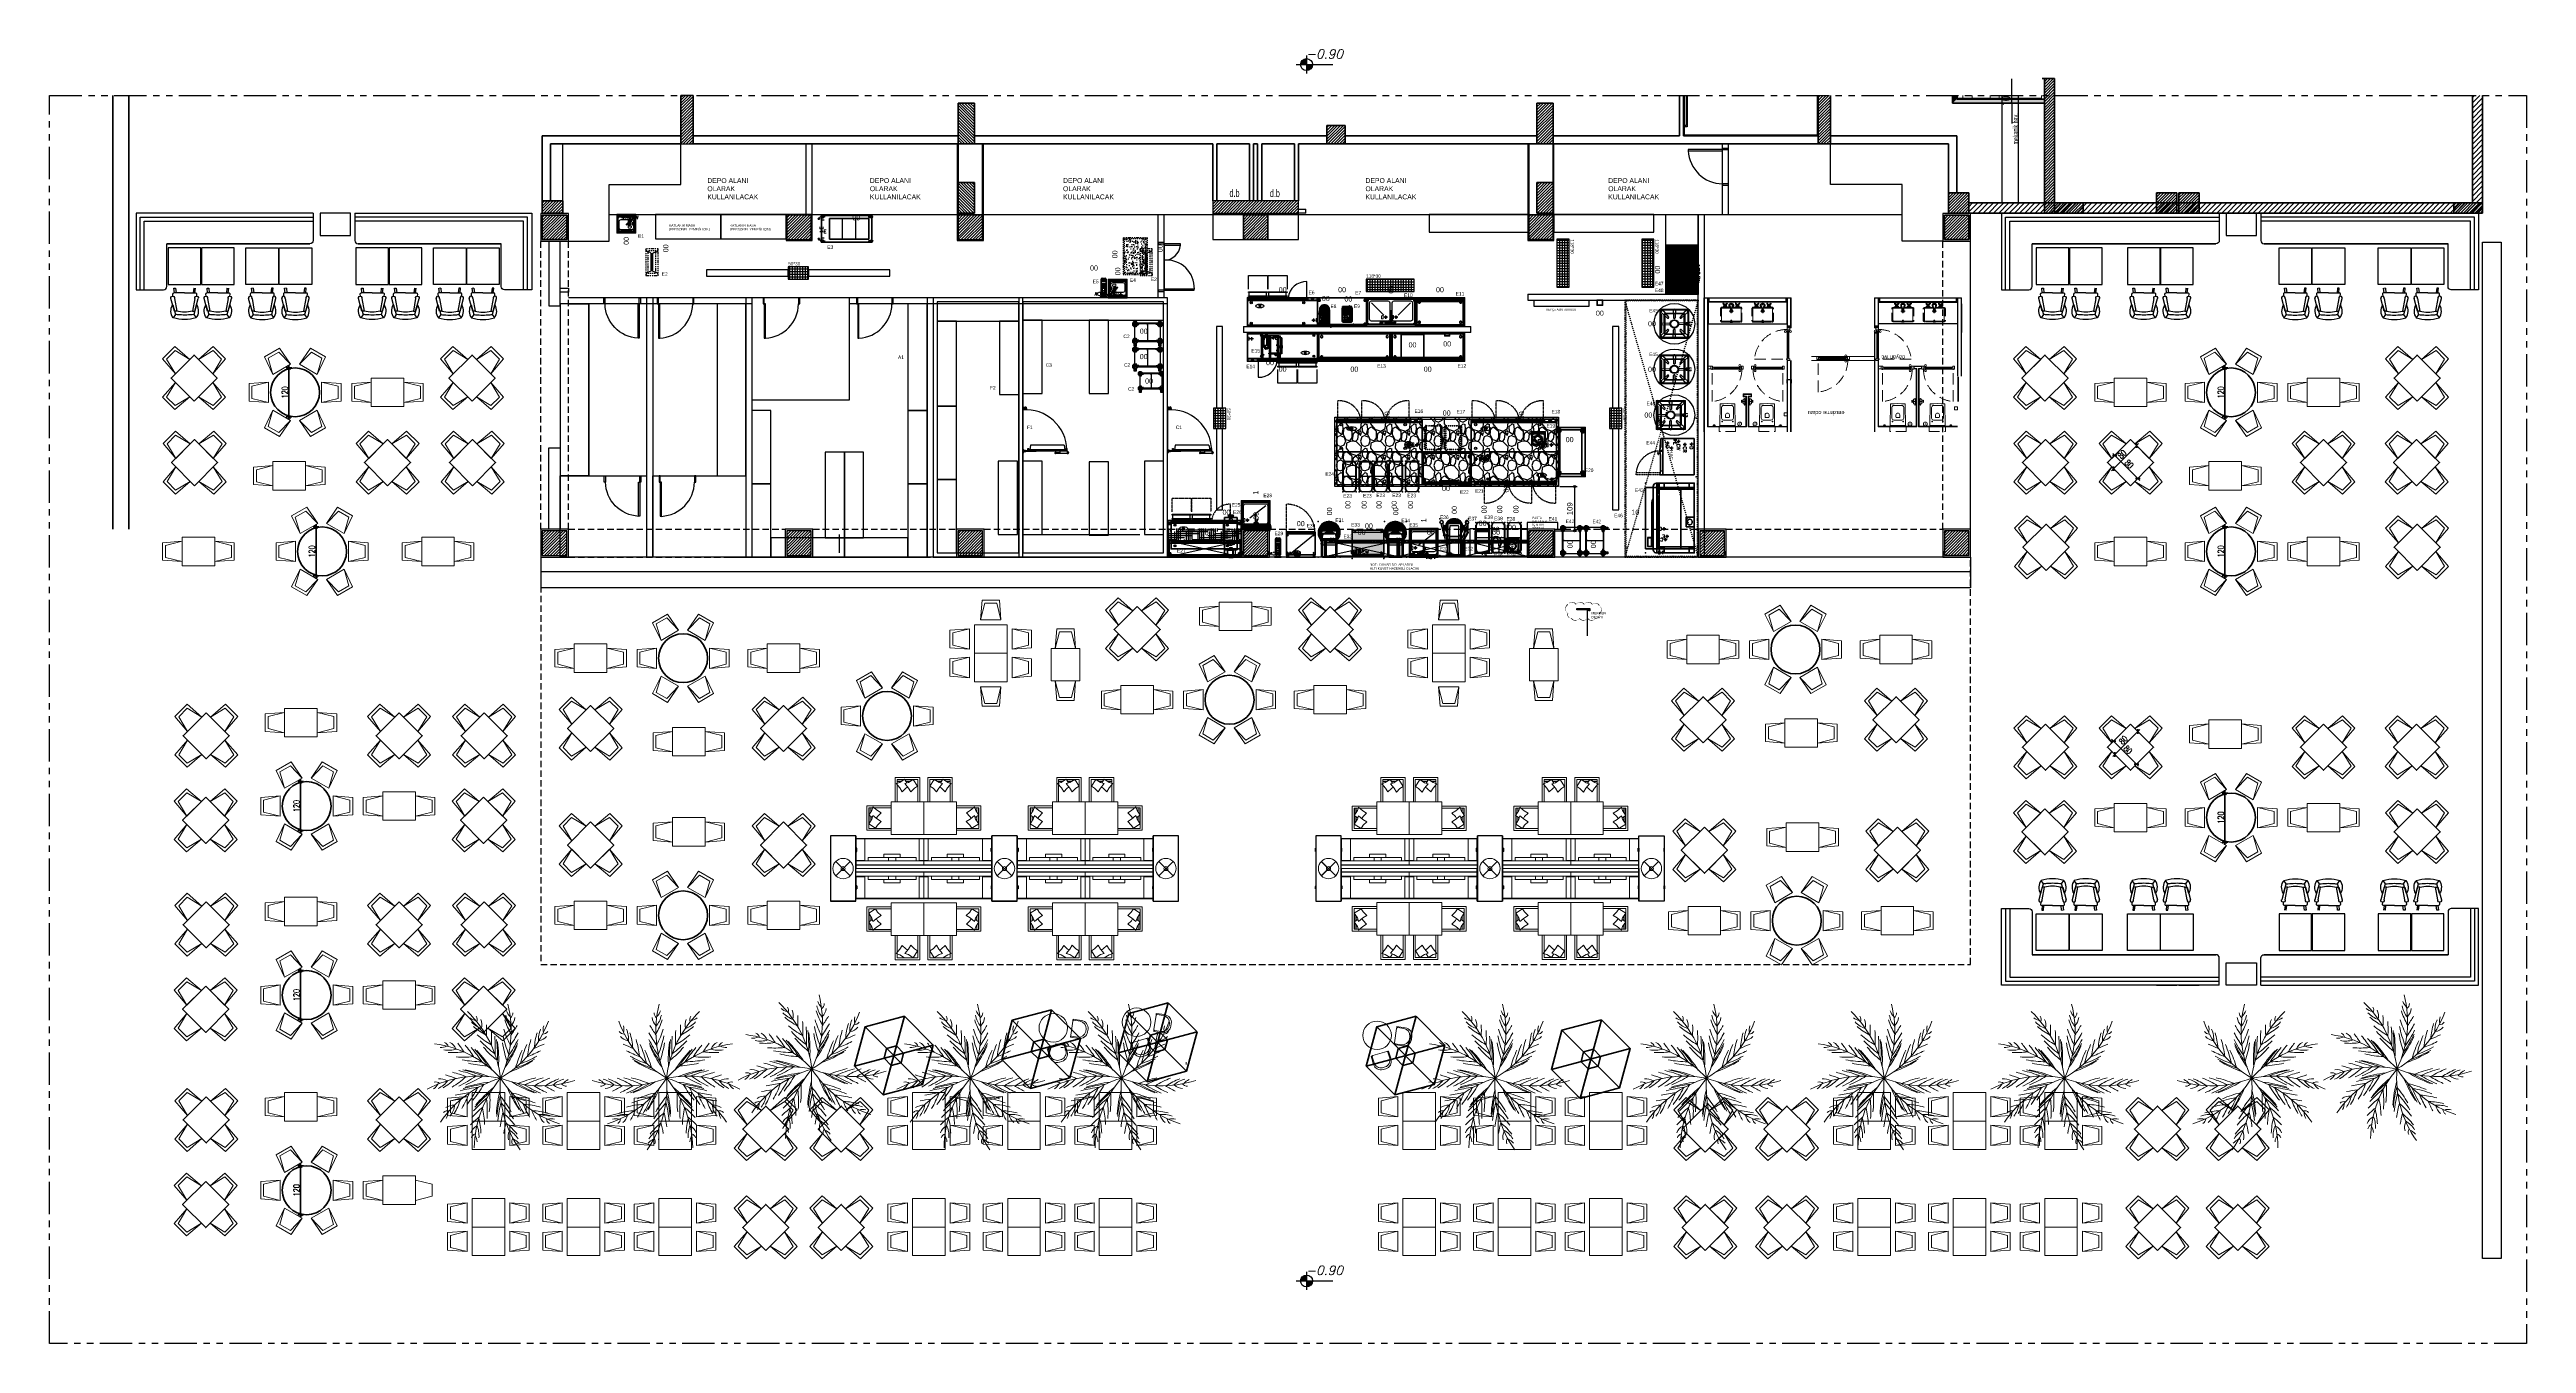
# Model space of a CAD drawing. Header units: millimetres. Extents: x 38967 to 51721, y 49836 to 53207.
# Drawn here: x 45644 to 51721, y 49836 to 53012 of the extents above; entities that cross this region are included whole.
import ezdxf
from ezdxf.enums import TextEntityAlignment as Align

# ---------------------------------------------------------------- set-up
doc = ezdxf.new("R2010")
doc.units = ezdxf.units.MM
doc.header["$LTSCALE"] = 5
for name, pattern in [('( Hidden )', [0.375, 0.25, -0.125]), ('ACAD_ISO07W100', [3, 0, -3]), ('CENTER2', [2.65, 1, -0.2, 1, -0.2, 0.05, -0.2]), ('CONTINUA', [0]), ('DASHED2', [9.525, 6.35, -3.175]), ('HIDDEN', [0.375, 0.25, -0.125]), ('HIDDEN2', [4.7625, 3.175, -1.5875]), ('NASCOSTA', [0.375, 0.25, -0.125]), ('PHANTOM2', [31.75, 15.875, -3.175, 3.175, -3.175, 3.175, -3.175]), ('TRATTEGGIATA', [0.75, 0.5, -0.25]), ('TRATTO-PUNTO', [1, 0.5, -0.25, 0, -0.25])]:
    doc.linetypes.add(name, pattern=pattern)
doc.layers.get('DEFPOINTS').update_dxf_attribs({"linetype": 'CONTINUA'})
for name, color, linetype, lineweight in [('0_agac', 99, 'Continuous', 0), ('A-Area-Mass', 70, 'Continuous', 18), ('A-Glaz-Curt', 52, 'Continuous', 35), ('A-Wall', 113, 'Continuous', 50), ('A740G', 131, 'Continuous', 20), ('alçıpan', 152, 'Continuous', 5), ('dım', 30, 'Continuous', 20), ('G-Mass', 70, 'Continuous', 18), ('KRN-alcipan-profil', 2, 'Continuous', 5), ('NO-Mermer', 190, 'Continuous', 15), ('NO-Vitrifiye', 8, 'Continuous', 0), ('NO-Yesil', 85, 'Continuous', 5), ('tarama', 145, 'Continuous', 15), ('to-DOG_kapi', 136, 'Continuous', 20), ('yz', 54, 'Continuous', 25), ('Zf_', 1, 'Continuous', 40), ('Zf_AYDINLATMA', 6, 'Continuous', 9), ('zf_tefris', 84, 'Continuous', 5)]:
    doc.layers.add(name, color=color, linetype=linetype, lineweight=lineweight)
for name, color, linetype in [('200-EquipBlack-3d', 250, 'Continuous'), ('200-EquipBlu-3d', 5, 'Continuous'), ('200-EquipBorder-2d', 9, 'Continuous'), ('200-EquipDoors-2d', 252, 'Continuous'), ('200-EquipGlass-3D', 140, 'Continuous'), ('200-EquipGreen-3d', 3, 'Continuous'), ('200-EquipID-2d', 7, 'Continuous'), ('200-EquipInternal-2d', 252, 'Continuous'), ('200-EquipOrange-3d', 30, 'Continuous'), ('200-EquipRed-3d', 1, 'Continuous'), ('200-EquipRemBorder-2d', 21, 'Continuous'), ('200-EquipRemBorder-3d', 7, 'Continuous'), ('200-EquipSteel-3d', 9, 'Continuous'), ('200-EquipWhite-3d', 7, 'Continuous'), ('200-EquipYellow-3D', 2, 'Continuous'), ('250-Connections-2d', 6, 'Continuous'), ('250-Cwater-2d', 160, 'Continuous'), ('250-Drain-2D', 140, 'Continuous'), ('250-ele-2d', 20, 'Continuous'), ('250-exhaustdrain-2D', 70, 'Continuous'), ('250-Gas-2D', 50, 'Continuous'), ('250-haccp-2D', 22, 'Continuous'), ('250-Hwater-2d', 200, 'Continuous'), ('ax', 1, 'PHANTOM2'), ('elev3', 8, 'Continuous'), ('HG-001 Duvar', 6, 'Continuous'), ('HG-003 Kapı', 3, 'Continuous'), ('HG-011 Elk Tes Yazı 001', 1, 'Continuous'), ('HG-016 Su Tes Yazı 001', 5, 'Continuous'), ('HG-023 Gaz Tes Rakam', 7, 'Continuous'), ('HG-034 Soğuk Oda', 1, 'Continuous'), ('mar-batarya', 140, 'Continuous'), ('MAR-İZDUSUM', 50, 'ACAD_ISO07W100'), ('str_conc', 6, 'Continuous'), ('trace_down', 8, 'HIDDEN2'), ('wall_gyps', 45, 'Continuous'), ('XA-2638-B1-GF_FURNITURE$0$ZF-FURNITURE', 11, 'Continuous'), ('Yer Izgarası', 40, 'Continuous'), ('ZF_BATARYA', 5, 'Continuous'), ('ZF_OLCU', 8, 'Continuous'), ('ZF_YAZI', 2, 'Continuous')]:
    doc.layers.add(name, color=color, linetype=linetype)
doc.layers.add('200-InsPoint-3D', color=3, linetype='Continuous', plot=False)
doc.styles.add('Arch-Dim', font='romans.shx', dxfattribs={"width": 0.75})
doc.styles.add('Arial', font='arial.ttf')
doc.styles.add('ITALIC', font='italic.shx')
doc.styles.add('Olcu50', font='txt.shx', dxfattribs={"width": 0.7, "height": 15})
doc.styles.add('ROMANS', font='micross.ttf')
doc.styles.add('SIMPLEX', font='simplex')
doc.styles.add('TAKSİM', font='GOTHIC.TTF', dxfattribs={"height": 20})
doc.styles.add('Title-Fine', font='arial.ttf', dxfattribs={"width": 0.55, "height": 11})
doc.linetypes.add('TRACKS2', pattern='A,0,[130,ltypeshp.shx,S=6.35,R=0,X=0,Y=0],-7.62', length=7.62)
doc.dimstyles.new('Copy of iç ölçü100', dxfattribs={"dimscale": 50, "dimtxt": 0.4, "dimasz": 1, "dimexe": 0.15, "dimexo": 0.15, "dimgap": 0.08, "dimtad": 1, "dimdec": 0, "dimzin": 3, "dimdsep": 46, "dimtxsty": 'Arch-Dim', "dimblk": 'ARCHTICK', "dimcen": 2.5, "dimazin": 2, "dimtfac": 0.75, "dimtdec": 0, "dimtix": 1, "dimtmove": 2, "dimatfit": 2, "dimfxl": 1, "dimfxlon": 1, "dimtolj": 1, "dimtzin": 0, "dimarcsym": 0})
doc.dimstyles.new('Halil', dxfattribs={"dimscale": 5, "dimtxt": 2.7, "dimasz": 1, "dimexe": 1.25, "dimexo": 0.625, "dimgap": 1, "dimtad": 1, "dimdec": 0, "dimdsep": 46, "dimtxsty": 'ROMANS', "dimblk": 'ORIGIN', "dimcen": 2.5, "dimclrd": 256, "dimclre": 256, "dimclrt": 256, "dimadec": 0, "dimazin": 0, "dimtfac": 1, "dimtdec": 0, "dimtmove": 0, "dimatfit": 3, "dimldrblk": 'ORIGIN', "dimfxl": 5, "dimtolj": 1, "dimtzin": 0, "dimarcsym": 0})
doc.dimstyles.new('Olcu50', dxfattribs={"dimtxt": 15, "dimasz": 7, "dimexe": 1.25, "dimexo": 0.625, "dimgap": 2.5, "dimtad": 1, "dimdec": 0, "dimzin": 9, "dimtxsty": 'Olcu50', "dimblk": 'CENTIK', "dimcen": 7, "dimse1": 1, "dimse2": 1, "dimclrd": 256, "dimclrt": 10, "dimazin": 2, "dimtfac": 1, "dimtdec": 0, "dimtix": 1, "dimtmove": 0, "dimatfit": 3, "dimldrblk": 'CENTIK', "dimfxl": 1, "dimlwd": -1, "dimarcsym": 0})
pattern_1 = [(45, (221848.91, 11298.529), (-3.5355339, 3.5355339), [])]
pattern_2 = [(45, (0, 0), (-3.5355339, 3.5355339), [])]
pattern_3 = [(135, (208954.85036, -326859.04429), (0.08838834765, 0.08838834765), [])]
pattern_4 = [(135, (208161.31133, -326859.04429), (0.08838834765, 0.08838834765), [])]
pattern_5 = [(45, (-111789.42523, -326859.04429), (-0.08838834765, 0.08838834765), [])]
pattern_6 = [(45, (-110995.8862, -326859.04429), (-0.08838834765, 0.08838834765), [])]
pattern_7 = [(45, (-111390.41415, -326859.04429), (-0.08838834765, 0.08838834765), [])]
pattern_8 = [(135, (207765.26649, -326859.04429), (0.08838834765, 0.08838834765), [])]
pattern_9 = [(45, (-112185.47006, -326859.04429), (-0.08838834765, 0.08838834765), [])]
pattern_10 = [(90, (382.64, -1018.652), (-6.35, 1e-15), []), (180, (382.64, -1018.652), (-1e-15, -6.35), [])]

# ---------------------------------------------------------------- blocks, each defined once
blk = doc.blocks.new('wetwetewy')
for points in [[(-174214.2, 40392), (-174199.6, 40392), (-174199.6, 40406.6, 0.414214)], [(-174185, 40392), (-174199.6, 40392), (-174199.6, 40377.5, 0.414214)]]:
    blk.add_hatch(color=256).paths.add_polyline_path(points)
for p, q in [((-174199.6, 40414.2), (-174199.6, 40369.9)), ((-174225, 40392), (-174135.2, 40392))]:
    blk.add_line(p, q)
blk.add_circle((-174199.6, 40392), 14.6)
at = {"layer": 'A740G', "style": 'ITALIC'}
blk.add_text('-0.90', height=22, dxfattribs=at).set_placement((-174200.8, 40407))
blk = doc.blocks.new('_ArchTick')
at = {"color": 0, "linetype": 'ByBlock', "const_width": 0.015}
blk.add_lwpolyline([(-0.05, -0.05), (0.05, 0.05)], dxfattribs=at)
blk = doc.blocks.new('*D105')
at = {"layer": 'DEFPOINTS', "color": 0, "transparency": 16777216}
for p in [(50458.2, 52890.6), (50491.9, 52890.6), (50492.3, 52880.6)]:
    blk.add_point(p, dxfattribs=at)
at = {"layer": 'dım', "color": 0, "lineweight": -2, "transparency": 16777216}
for p, q in [((50458.2, 52890.6), (50458.2, 52940.6)), ((50484.4, 52890.6), (50450.7, 52890.6)), ((50484.8, 52880.6), (50450.7, 52880.6)), ((50458.2, 52880.6), (50458.2, 52890.6)), ((50458.2, 52880.6), (50458.2, 52830.6))]:
    blk.add_line(p, q, dxfattribs=at)
at = {"layer": 'dım', "color": 0, "lineweight": -2, "transparency": 16777216, "xscale": 50, "yscale": 50, "zscale": 50}
for p, rotation in [((50458.2, 52890.6), 270), ((50458.2, 52880.6), 90)]:
    blk.add_blockref('_ArchTick', p, dxfattribs=dict(at, rotation=rotation))
at = {"layer": 'dım', "color": 0, "transparency": 16777216, "insert": (50444.2, 52885.6), "char_height": 20, "attachment_point": 5, "rotation": 90, "style": 'Arch-Dim'}
blk.add_mtext('\\A1;10', dxfattribs=at)
blk = doc.blocks.new('rtretert_3')
at = {"layer": 'G-Mass', "linetype": 'Continuous', "lineweight": 40}
h = blk.add_hatch(dxfattribs=at)
h.set_pattern_fill('_U', color=74, scale=5, angle=45, style=0, pattern_type=0)
h.set_pattern_definition(pattern_2)
h.paths.add_polyline_path([(-145871.7, 39693.8), (-145871.7, 39593.8), (-145911.7, 39593.8), (-145911.7, 39693.8)], flags=0)
h = blk.add_hatch(dxfattribs=at)
h.set_pattern_fill('_U', color=74, scale=5, angle=45, style=0, pattern_type=0)
h.set_pattern_definition(pattern_2)
h.paths.add_polyline_path([(-145871.7, 39498.8), (-145871.7, 39423.8), (-145911.7, 39423.8), (-145911.7, 39498.8)], flags=0)
at = {"layer": 'G-Mass', "color": 11, "linetype": 'HIDDEN2', "lineweight": 25}
for p, q in [((-145911.7, 39693.8), (-145871.7, 39693.8)), ((-145911.7, 39593.8), (-145911.7, 39693.8)), ((-145871.7, 39693.8), (-145871.7, 39593.8)), ((-145871.7, 39593.8), (-145911.7, 39593.8)), ((-145911.7, 39498.8), (-145871.7, 39498.8)), ((-145911.7, 39423.8), (-145911.7, 39498.8)), ((-145871.7, 39498.8), (-145871.7, 39423.8)), ((-145871.7, 39423.8), (-145911.7, 39423.8))]:
    blk.add_line(p, q, dxfattribs=at)
at = {"layer": 'G-Mass', "color": 70, "linetype": 'Continuous', "lineweight": 18}
for p, q in [((-145911.7, 39693.8), (-145911.7, 39593.8)), ((-145871.7, 39693.8), (-145911.7, 39693.8)), ((-145871.7, 39593.8), (-145871.7, 39693.8)), ((-145911.7, 39593.8), (-145871.7, 39593.8)), ((-145911.7, 39498.8), (-145911.7, 39423.8)), ((-145871.7, 39498.8), (-145911.7, 39498.8)), ((-145871.7, 39423.8), (-145871.7, 39498.8)), ((-145911.7, 39423.8), (-145871.7, 39423.8))]:
    blk.add_line(p, q, dxfattribs=at)
at = {"layer": 'G-Mass', "color": 114, "linetype": 'Continuous', "lineweight": 35}
for p, q in [((-145911.7, 39593.8), (-145911.7, 39693.8)), ((-145911.7, 39693.8), (-145871.7, 39693.8)), ((-145871.7, 39693.8), (-145871.7, 39593.8)), ((-145871.7, 39593.8), (-145911.7, 39593.8)), ((-145911.7, 39423.8), (-145911.7, 39498.8)), ((-145911.7, 39498.8), (-145871.7, 39498.8)), ((-145871.7, 39498.8), (-145871.7, 39423.8)), ((-145871.7, 39423.8), (-145911.7, 39423.8))]:
    blk.add_line(p, q, dxfattribs=at)
blk = doc.blocks.new('rtretert_4')
at = {"layer": 'G-Mass', "linetype": 'Continuous', "lineweight": 40}
h = blk.add_hatch(dxfattribs=at)
h.set_pattern_fill('_U', color=74, scale=5, angle=45, style=0, pattern_type=0)
h.set_pattern_definition(pattern_2)
h.paths.add_polyline_path([(-145871.7, 39693.8), (-145871.7, 39593.8), (-145911.7, 39593.8), (-145911.7, 39693.8)], flags=0)
h = blk.add_hatch(dxfattribs=at)
h.set_pattern_fill('_U', color=74, scale=5, angle=45, style=0, pattern_type=0)
h.set_pattern_definition(pattern_2)
h.paths.add_polyline_path([(-145871.7, 39498.8), (-145871.7, 39423.8), (-145911.7, 39423.8), (-145911.7, 39498.8)], flags=0)
at = {"layer": 'G-Mass', "color": 11, "linetype": 'HIDDEN2', "lineweight": 25}
for p, q in [((-145911.7, 39693.8), (-145871.7, 39693.8)), ((-145911.7, 39593.8), (-145911.7, 39693.8)), ((-145871.7, 39693.8), (-145871.7, 39593.8)), ((-145871.7, 39593.8), (-145911.7, 39593.8)), ((-145911.7, 39498.8), (-145871.7, 39498.8)), ((-145911.7, 39423.8), (-145911.7, 39498.8)), ((-145871.7, 39498.8), (-145871.7, 39423.8)), ((-145871.7, 39423.8), (-145911.7, 39423.8))]:
    blk.add_line(p, q, dxfattribs=at)
at = {"layer": 'G-Mass', "color": 70, "linetype": 'Continuous', "lineweight": 18}
for p, q in [((-145911.7, 39693.8), (-145911.7, 39593.8)), ((-145871.7, 39693.8), (-145911.7, 39693.8)), ((-145871.7, 39593.8), (-145871.7, 39693.8)), ((-145911.7, 39593.8), (-145871.7, 39593.8)), ((-145911.7, 39498.8), (-145911.7, 39423.8)), ((-145871.7, 39498.8), (-145911.7, 39498.8)), ((-145871.7, 39423.8), (-145871.7, 39498.8)), ((-145911.7, 39423.8), (-145871.7, 39423.8))]:
    blk.add_line(p, q, dxfattribs=at)
at = {"layer": 'G-Mass', "color": 114, "linetype": 'Continuous', "lineweight": 35}
for p, q in [((-145911.7, 39593.8), (-145911.7, 39693.8)), ((-145911.7, 39693.8), (-145871.7, 39693.8)), ((-145871.7, 39693.8), (-145871.7, 39593.8)), ((-145871.7, 39593.8), (-145911.7, 39593.8)), ((-145911.7, 39423.8), (-145911.7, 39498.8)), ((-145911.7, 39498.8), (-145871.7, 39498.8)), ((-145871.7, 39498.8), (-145871.7, 39423.8)), ((-145871.7, 39423.8), (-145911.7, 39423.8))]:
    blk.add_line(p, q, dxfattribs=at)
blk = doc.blocks.new('ymasa')
for p, q in [((92457.2, 422478.7), (92460.8, 422484.3)), ((92487.1, 422490.1), (92504.8, 422478.8)), ((92503.5, 422476.8), (92501.5, 422478.1)), ((92504.8, 422478.8), (92503.5, 422476.8)), ((92480.6, 422441.1), (92463, 422452.4)), ((92480.6, 422420.2), (92463, 422408.9)), ((92481.9, 422443.1), (92479.9, 422444.4)), ((92481.9, 422418.2), (92479.9, 422416.9)), ((92480.6, 422441.1), (92481.9, 422443.1)), ((92480.6, 422420.2), (92481.9, 422418.2)), ((92457.2, 422382.6), (92460.8, 422377)), ((92487.1, 422371.2), (92504.8, 422382.6)), ((92503.5, 422384.6), (92501.5, 422383.3)), ((92504.8, 422382.6), (92503.5, 422384.6))]:
    blk.add_line(p, q)
for points in [[(92467.1, 422452.6, -0.377987), (92461.2, 422476.1), (92464.8, 422481.7, -0.377987), (92488.6, 422486.3)], [(92488.6, 422486.3), (92501.5, 422478.1, -0.414214), (92502.2, 422474.8), (92483.2, 422445.1, -0.414214), (92479.9, 422444.4), (92467.1, 422452.6)], [(92467.1, 422408.7, 0.377987), (92461.2, 422385.2), (92464.8, 422379.6, 0.377987), (92488.6, 422375)], [(92488.6, 422375), (92501.5, 422383.3, 0.414214), (92502.2, 422386.6), (92483.2, 422416.2, 0.414214), (92479.9, 422416.9), (92467.1, 422408.7)]]:
    blk.add_lwpolyline(points, format="xyb")
blk.add_circle((92527.2, 422430.7), 35)
for centre, start, end in [((92473.3, 422468.4), 147.34408, 237.34408), ((92476.9, 422474), 57.34408, 147.34408), ((92473.3, 422392.9), 122.65592, 212.65592), ((92476.9, 422387.3), 212.65592, 302.65592)]:
    blk.add_arc(centre, 19, start, end)
blk = doc.blocks.new('palmiye')
at = {"layer": '0_agac'}
for centre, radius, start, end in [((654, 117), 678, 161.8706, 201.5936), ((386, 440), 678, 197.8706, 237.5936), ((-227, 187), 35.1, 209.7791, 269.0395), ((-309, 182), 80.8, 344.4321, 14.3515), ((-365, 123), 164, 353.4391, 21.0127), ((-604, 49), 426, 2.0526, 14.8318), ((661, 487), 800, 204.5673, 211.2107), ((661, 554), 800, 206.1883, 211.1386), ((43, 251), 83.5, 182.879, 221.5346), ((9, 273), 35.1, 173.7791, 233.0395), ((-378, 383), 426, 326.0526, 338.8318), ((-463, 358), 521, 327.5529, 339.111), ((-141, 302), 164, 317.4391, 345.0127), ((-61, 317), 80.8, 308.4321, 338.3515), ((610, -473), 678, 110.1725, 149.8955), ((332, 130), 35.1, 122.081, 181.3414), ((-187, 190), 83.5, 218.879, 257.5346), ((136, 797), 800, 242.1883, 247.1386), ((175, 744), 800, 240.5673, 247.2107), ((216, 698), 800, 238.9483, 247.3077), ((-659, -21), 521, 3.5529, 15.111), ((-787, -165), 702, 10.6755, 20.6307), ((-695, -209), 644, 13.0347, 23.4268), ((668, 426), 800, 202.9483, 211.3077), ((675, 385), 800, 201.6825, 211.4019), ((682, 355), 800, 200.5186, 211.4981), ((-652, 317), 702, 334.6755, 344.6307), ((-603, 227), 644, 337.0347, 347.4268), ((814, -348), 800, 148.8205, 159.8), ((833, -323), 800, 149.9844, 159.7037), ((-82, 582), 644, 285.3366, 295.7287), ((861, -292), 800, 151.2501, 159.6096), ((-42, 676), 702, 282.9774, 292.9325), ((905, -249), 800, 152.8691, 159.5126), ((107, 553), 521, 275.8548, 287.4128), ((957, -208), 800, 154.4902, 159.4404), ((179, 501), 426, 274.3545, 287.1337), ((262, 266), 164, 265.741, 293.3146), ((337, 90), 83.5, 131.1808, 169.8364), ((324, 212), 80.8, 256.734, 286.6534), ((-32, 543), 678, 234.9681, 274.6912), ((-419, 382), 678, 270.9681, 310.6912), ((-369, -28), 35.1, 246.8767, 306.1371), ((-431, -82), 80.8, 21.5297, 51.4491), ((-339, -2), 83.5, 255.9765, 294.6321), ((-440, -163), 164, 30.5366, 58.1102), ((-586, -366), 426, 39.1502, 51.9294), ((-448, 677), 800, 279.2858, 284.2361), ((-385, 658), 800, 277.6648, 284.3082), ((-588, -455), 521, 40.6505, 52.2085), ((-628, 57), 678, 304.0339, 343.7569), ((-324, 646), 800, 276.0458, 284.4052), ((-604, -647), 702, 47.7731, 57.7282), ((-282, 642), 800, 274.7801, 284.4994), ((-251, 640), 800, 273.6161, 284.5957), ((-503, -627), 644, 50.1322, 60.5244), ((246, 669), 800, 237.6825, 247.4019), ((270, 649), 800, 236.5186, 247.4981), ((-642, -266), 678, 331.6319, 11.355), ((314, -745), 678, 75.6722, 115.3952), ((-55, -806), 678, 43.6319, 83.355), ((-436, -631), 678, 7.6319, 47.355), ((553, -758), 800, 114.3202, 125.2997), ((140, -944), 800, 82.2799, 93.2595), ((583, -749), 800, 115.4841, 125.2035), ((171, -952), 800, 83.4439, 93.1632), ((341, 516), 644, 250.8363, 261.2284), ((623, -738), 800, 116.7498, 125.1093), ((427, 571), 702, 248.4771, 258.4323), ((684, -728), 800, 118.3688, 125.0123), ((480, 385), 521, 241.3545, 252.9126), ((750, -723), 800, 119.9899, 124.9402), ((511, 301), 426, 239.8542, 252.6334), ((446, 60), 164, 231.2407, 258.8143), ((408, -127), 83.5, 96.6805, 135.3361), ((427, -91), 35.1, 87.5807, 146.8411), ((466, -19), 80.8, 222.2337, 252.1531), ((-374, -359), 80.8, 57.5297, 87.4491), ((-355, -279), 35.1, 282.8767, 342.1371), ((-334, -430), 164, 66.5366, 94.1102), ((-333, -680), 426, 75.1502, 87.9294), ((-346, -240), 83.5, 291.9765, 330.6321), ((-281, -752), 521, 76.6505, 88.2085), ((-834, 245), 800, 315.2858, 320.2361), ((-181, -917), 702, 83.7731, 93.7282), ((-772, 268), 800, 313.6648, 320.3082), ((-112, -842), 644, 86.1322, 96.5244), ((-715, 294), 800, 312.0458, 320.4052), ((-679, 314), 800, 310.7801, 320.4994), ((-653, 331), 800, 309.6161, 320.5957), ((280, -902), 702, 116.8388, 126.794), ((297, -801), 644, 119.198, 129.5901), ((-828, -178), 800, 345.1116, 353.471), ((-809, -141), 800, 343.8458, 353.5652), ((-796, -113), 800, 342.6819, 353.6614), ((607, -695), 702, 144.4368, 154.392), ((575, -598), 644, 146.796, 157.1882), ((-712, -495), 800, 10.2799, 21.2595), ((-710, -526), 800, 11.4439, 21.1632), ((-710, -568), 800, 12.7096, 21.069), ((-359, -858), 800, 46.2799, 57.2595), ((-339, -882), 800, 47.4439, 57.1632), ((743, -185), 644, 182.796, 193.1882), ((-315, -916), 800, 48.7096, 57.069), ((827, -244), 702, 180.4368, 190.392), ((636, 249), 644, 218.796, 229.1882), ((674, -363), 521, 173.3143, 184.8723), ((-282, -968), 800, 50.3286, 56.972), ((210, -965), 800, 84.7096, 93.069), ((739, 249), 702, 216.4368, 226.392), ((267, -988), 800, 86.3286, 92.972), ((685, 64), 521, 209.3143, 220.8723), ((326, -1019), 800, 87.9496, 92.8999), ((667, -23), 426, 207.814, 220.5932), ((484, -193), 164, 199.2004, 226.774), ((352, -331), 83.5, 64.6403, 103.2959), ((387, -312), 35.1, 55.5404, 114.8009), ((459, -271), 80.8, 190.1934, 220.1128), ((-186, -539), 80.8, 90.5954, 120.5148), ((-114, -577), 164, 99.6024, 127.176), ((23, -785), 426, 108.2159, 120.9952), ((-214, -461), 35.1, 315.9424, 15.2029), ((106, -818), 521, 109.7162, 121.2743), ((-228, -424), 83.5, 325.0423, 3.6979), ((-901, -283), 800, 348.3516, 353.3019), ((-861, -231), 800, 346.7306, 353.374), ((108, -589), 164, 127.2004, 154.774), ((326, -711), 426, 135.814, 148.5932), ((414, -702), 521, 137.3143, 148.8723), ((-726, -694), 800, 15.9496, 20.8999), ((-715, -629), 800, 14.3286, 20.972), ((608, -423), 426, 171.814, 184.5932), ((-253, -1028), 800, 51.9496, 56.8999), ((360, -453), 164, 163.2004, 190.774), ((172, -487), 83.5, 28.6403, 67.2959), ((212, -491), 35.1, 19.5404, 78.8009), ((26, -590), 80.8, 118.1934, 148.1128), ((-35, -534), 35.1, 343.5404, 42.8009), ((-64, -507), 83.5, 352.6403, 31.2959), ((294, -501), 80.8, 154.1934, 184.1128)]:
    blk.add_arc(centre, radius, start, end, dxfattribs=at)
blk = doc.blocks.new('XA-2638-B1-GF_FURNITURE$0$A$C48005BF1')
at = {"layer": 'XA-2638-B1-GF_FURNITURE$0$ZF-FURNITURE', "linetype": 'Continuous'}
for p, q in [((36.8, 83.5), (11.7, 58.6)), ((19.7, 54), (42.2, 80.4)), ((42.2, 80.4), (36.8, 83.5)), ((44.2, 90), (43.4, 101.2)), ((87.2, 65.2), (97.2, 70.2)), ((12, 40.6), (4.5, 30.6)), ((4.5, 30.6), (8.5, 28.3)), ((8.5, 28.3), (16.1, 38.3)), ((12.7, 50.3), (9.6, 45.6)), ((36.2, 26.6), (10.7, 41.4)), ((36.2, 26.6), (61.8, 11.9)), ((51.5, 3.5), (56.4, 15)), ((60.4, 12.7), (55.6, 1.1)), ((66, 13), (68.5, 18.3)), ((68.1, 26), (79.8, 58.7)), ((85.2, 55.6), (76.2, 21.4)), ((79.8, 58.7), (85.2, 55.6))]:
    blk.add_line(p, q, dxfattribs=at)
at = {"layer": 'XA-2638-B1-GF_FURNITURE$0$ZF-FURNITURE'}
for p, q in [((24.2, 71.1), (44.2, 90)), ((51.5, 3.5), (55.8, 1.7)), ((80.7, 38.5), (87.2, 65.2))]:
    blk.add_line(p, q, dxfattribs=at)
for centre, radius, start, end in [((56, 72), 31.8, 113.33522, 181.68548), ((26.3, 9.5), 72.7, 42.59851, 77.40149), ((65.6, 66.5), 31.8, 298.31452, 6.66478)]:
    blk.add_arc(centre, radius, start, end, dxfattribs=at)
at = {"layer": 'XA-2638-B1-GF_FURNITURE$0$ZF-FURNITURE', "linetype": 'Continuous'}
for centre, radius, start, end in [((19.8, -1.9), 105.8, 42.93847, 77.0615), ((-33.3, -93.8), 199.5, 63.92211, 67.15267), ((-33.3, -93.8), 199.5, 52.84733, 63.92211), ((12.2, 44.1), 3.1, 150, 240), ((14.9, 54.9), 4.91, 131.5651, 348.43495), ((63.3, 14.6), 3.1, 240, 330), ((71.4, 22.3), 4.91, 131.5651, 348.43495)]:
    blk.add_arc(centre, radius, start, end, dxfattribs=at)
blk = doc.blocks.new('CENTIK')
for p, q in [((-1, 0), (1, 0)), ((-0.57, -0.57), (0.57, 0.57)), ((0, 1), (0, -1))]:
    blk.add_line(p, q)
blk = doc.blocks.new('*D103')
at = {"layer": 'DEFPOINTS', "color": 0, "transparency": 16777216}
for p in [(50996.3, 52230.8), (50981.4, 52110.8), (50996.3, 52110.8)]:
    blk.add_point(p, dxfattribs=at)
at = {"layer": 'Zf_', "transparency": 16777216}
blk.add_line((50981.4, 52223.8), (50981.4, 52117.8), dxfattribs=at)
at = {"layer": 'Zf_', "transparency": 16777216, "xscale": 7, "yscale": 7, "zscale": 7}
for p, rotation in [((50981.4, 52230.8), 90), ((50981.4, 52110.8), 270)]:
    blk.add_blockref('CENTIK', p, dxfattribs=dict(at, rotation=rotation))
at = {"layer": 'Zf_', "color": 10, "transparency": 16777216, "insert": (50971.4, 52170.8), "char_height": 15, "attachment_point": 5, "rotation": 90, "style": 'Olcu50'}
blk.add_mtext('120', dxfattribs=at)
blk = doc.blocks.new('*D111')
at = {"layer": 'DEFPOINTS', "color": 0, "transparency": 16777216}
for p in [(50693.1, 51998.2), (50767.5, 51959.4), (50749.7, 51941.6)]:
    blk.add_point(p, dxfattribs=at)
at = {"layer": 'Zf_', "transparency": 16777216}
blk.add_line((50715.8, 52011), (50762.5, 51964.3), dxfattribs=at)
for p, xscale, yscale, zscale, rotation in [((50710.9, 52015.9), 7, 7, 7, 135.0000000000148), ((50767.5, 51959.4), 7.000000000000001, 7.000000000000001, 7.000000000000001, 315.0000000000147)]:
    blk.add_blockref('CENTIK', p, dxfattribs=dict(at, xscale=xscale, yscale=yscale, zscale=zscale, rotation=rotation))
at = {"layer": 'Zf_', "color": 10, "transparency": 16777216, "insert": (50746.2, 51994.7), "char_height": 15, "attachment_point": 5, "rotation": 315, "style": 'Olcu50'}
blk.add_mtext('80', dxfattribs=at)
blk = doc.blocks.new('*D112')
at = {"layer": 'DEFPOINTS', "color": 0, "transparency": 16777216}
for p in [(50749.7, 52054.7), (50693.1, 51998.2), (50707.9, 51983.4)]:
    blk.add_point(p, dxfattribs=at)
at = {"layer": 'Zf_', "transparency": 16777216}
blk.add_line((50759.5, 52035), (50712.9, 51988.3), dxfattribs=at)
at = {"layer": 'Zf_', "transparency": 16777216, "xscale": 7, "yscale": 7, "zscale": 7}
for p, rotation in [((50764.5, 52039.9), 45.0000000000147), ((50707.9, 51983.4), 225.0000000000148)]:
    blk.add_blockref('CENTIK', p, dxfattribs=dict(at, rotation=rotation))
at = {"layer": 'Zf_', "color": 10, "transparency": 16777216, "insert": (50729.1, 52018.7), "char_height": 15, "attachment_point": 5, "rotation": 45, "style": 'Olcu50'}
blk.add_mtext('80', dxfattribs=at)
blk = doc.blocks.new('*D104')
at = {"layer": 'DEFPOINTS', "color": 0, "transparency": 16777216}
for p in [(50996.3, 51840.3), (50981.4, 51720.3), (50996.3, 51720.3)]:
    blk.add_point(p, dxfattribs=at)
at = {"layer": 'Zf_', "transparency": 16777216}
blk.add_line((50981.4, 51833.3), (50981.4, 51727.3), dxfattribs=at)
at = {"layer": 'Zf_', "transparency": 16777216, "xscale": 7, "yscale": 7, "zscale": 7}
for p, rotation in [((50981.4, 51840.3), 90), ((50981.4, 51720.3), 270)]:
    blk.add_blockref('CENTIK', p, dxfattribs=dict(at, rotation=rotation))
at = {"layer": 'Zf_', "color": 10, "transparency": 16777216, "insert": (50971.4, 51780.3), "char_height": 15, "attachment_point": 5, "rotation": 90, "style": 'Olcu50'}
blk.add_mtext('120', dxfattribs=at)
blk = doc.blocks.new('*D106')
at = {"layer": 'DEFPOINTS', "color": 0, "transparency": 16777216}
for p in [(46246.7, 52230.8), (46231.8, 52110.8), (46246.7, 52110.8)]:
    blk.add_point(p, dxfattribs=at)
at = {"layer": 'Zf_', "transparency": 16777216}
blk.add_line((46231.8, 52223.8), (46231.8, 52117.8), dxfattribs=at)
at = {"layer": 'Zf_', "transparency": 16777216, "xscale": 7, "yscale": 7, "zscale": 7}
for p, rotation in [((46231.8, 52230.8), 90), ((46231.8, 52110.8), 270)]:
    blk.add_blockref('CENTIK', p, dxfattribs=dict(at, rotation=rotation))
at = {"layer": 'Zf_', "color": 10, "transparency": 16777216, "insert": (46221.8, 52170.8), "char_height": 15, "attachment_point": 5, "rotation": 90, "style": 'Olcu50'}
blk.add_mtext('120', dxfattribs=at)
blk = doc.blocks.new('*D107')
at = {"layer": 'DEFPOINTS', "color": 0, "transparency": 16777216}
for p in [(46313, 51840.3), (46298.1, 51720.3), (46313, 51720.3)]:
    blk.add_point(p, dxfattribs=at)
at = {"layer": 'Zf_', "transparency": 16777216}
blk.add_line((46298.1, 51833.3), (46298.1, 51727.3), dxfattribs=at)
at = {"layer": 'Zf_', "transparency": 16777216, "xscale": 7, "yscale": 7, "zscale": 7}
for p, rotation in [((46298.1, 51840.3), 90), ((46298.1, 51720.3), 270)]:
    blk.add_blockref('CENTIK', p, dxfattribs=dict(at, rotation=rotation))
at = {"layer": 'Zf_', "color": 10, "transparency": 16777216, "insert": (46288.1, 51780.3), "char_height": 15, "attachment_point": 5, "rotation": 90, "style": 'Olcu50'}
blk.add_mtext('120', dxfattribs=at)
blk = doc.blocks.new('*D108')
at = {"layer": 'DEFPOINTS', "color": 0, "transparency": 16777216}
for p in [(46260.3, 51215.3), (46275.2, 51215.3), (46275.2, 51095.3)]:
    blk.add_point(p, dxfattribs=at)
at = {"layer": 'Zf_', "transparency": 16777216}
blk.add_line((46260.3, 51102.3), (46260.3, 51208.3), dxfattribs=at)
at = {"layer": 'Zf_', "transparency": 16777216, "xscale": 7, "yscale": 7, "zscale": 7}
for p, rotation in [((46260.3, 51215.3), 90), ((46260.3, 51095.3), 270)]:
    blk.add_blockref('CENTIK', p, dxfattribs=dict(at, rotation=rotation))
at = {"layer": 'Zf_', "color": 10, "transparency": 16777216, "insert": (46250.3, 51155.3), "char_height": 15, "attachment_point": 5, "rotation": 90, "style": 'Olcu50'}
blk.add_mtext('120', dxfattribs=at)
blk = doc.blocks.new('*D109')
at = {"layer": 'DEFPOINTS', "color": 0, "transparency": 16777216}
for p in [(50981.4, 51187), (50996.3, 51187), (50996.3, 51067)]:
    blk.add_point(p, dxfattribs=at)
at = {"layer": 'Zf_', "transparency": 16777216}
blk.add_line((50981.4, 51074), (50981.4, 51180), dxfattribs=at)
at = {"layer": 'Zf_', "transparency": 16777216, "xscale": 7, "yscale": 7, "zscale": 7}
for p, rotation in [((50981.4, 51187), 90), ((50981.4, 51067), 270)]:
    blk.add_blockref('CENTIK', p, dxfattribs=dict(at, rotation=rotation))
at = {"layer": 'Zf_', "color": 10, "transparency": 16777216, "insert": (50971.4, 51127), "char_height": 15, "attachment_point": 5, "rotation": 90, "style": 'Olcu50'}
blk.add_mtext('120', dxfattribs=at)
blk = doc.blocks.new('*D113')
at = {"layer": 'DEFPOINTS', "color": 0, "transparency": 16777216}
for p in [(50749.7, 51356.2), (50693.1, 51299.7), (50767.5, 51338.5)]:
    blk.add_point(p, dxfattribs=at)
at = {"layer": 'Zf_', "transparency": 16777216}
blk.add_line((50715.8, 51286.8), (50762.5, 51333.5), dxfattribs=at)
at = {"layer": 'Zf_', "transparency": 16777216, "xscale": 7, "yscale": 7, "zscale": 7}
for p, rotation in [((50767.5, 51338.5), 44.99999999998526), ((50710.9, 51281.9), 224.9999999999852)]:
    blk.add_blockref('CENTIK', p, dxfattribs=dict(at, rotation=rotation))
at = {"layer": 'Zf_', "color": 10, "transparency": 16777216, "insert": (50732.1, 51317.3), "char_height": 15, "attachment_point": 5, "rotation": 45, "style": 'Olcu50'}
blk.add_mtext('80', dxfattribs=at)
blk = doc.blocks.new('*D114')
at = {"layer": 'DEFPOINTS', "color": 0, "transparency": 16777216}
for p in [(50693.1, 51299.7), (50707.9, 51314.5), (50749.7, 51243.1)]:
    blk.add_point(p, dxfattribs=at)
at = {"layer": 'Zf_', "transparency": 16777216}
blk.add_line((50759.5, 51262.9), (50712.9, 51309.5), dxfattribs=at)
at = {"layer": 'Zf_', "transparency": 16777216, "xscale": 7, "yscale": 7, "zscale": 7}
for p, rotation in [((50707.9, 51314.5), 134.9999999999853), ((50764.5, 51257.9), 314.9999999999853)]:
    blk.add_blockref('CENTIK', p, dxfattribs=dict(at, rotation=rotation))
at = {"layer": 'Zf_', "color": 10, "transparency": 16777216, "insert": (50743.3, 51293.3), "char_height": 15, "attachment_point": 5, "rotation": 315, "style": 'Olcu50'}
blk.add_mtext('80', dxfattribs=at)
blk = doc.blocks.new('*D110')
at = {"layer": 'DEFPOINTS', "color": 0, "transparency": 16777216}
for p in [(46260.3, 50751.4), (46275.2, 50751.4), (46275.2, 50631.4)]:
    blk.add_point(p, dxfattribs=at)
at = {"layer": 'Zf_', "transparency": 16777216}
blk.add_line((46260.3, 50638.4), (46260.3, 50744.4), dxfattribs=at)
at = {"layer": 'Zf_', "transparency": 16777216, "xscale": 7, "yscale": 7, "zscale": 7}
for p, rotation in [((46260.3, 50751.4), 90), ((46260.3, 50631.4), 270)]:
    blk.add_blockref('CENTIK', p, dxfattribs=dict(at, rotation=rotation))
at = {"layer": 'Zf_', "color": 10, "transparency": 16777216, "insert": (46250.3, 50691.4), "char_height": 15, "attachment_point": 5, "rotation": 90, "style": 'Olcu50'}
blk.add_mtext('120', dxfattribs=at)
blk = doc.blocks.new('*D102')
at = {"layer": 'DEFPOINTS', "color": 0, "transparency": 16777216}
for p in [(46260.3, 50272.3), (46275.2, 50272.3), (46275.2, 50152.3)]:
    blk.add_point(p, dxfattribs=at)
at = {"layer": 'Zf_', "transparency": 16777216}
blk.add_line((46260.3, 50159.3), (46260.3, 50265.3), dxfattribs=at)
at = {"layer": 'Zf_', "transparency": 16777216, "xscale": 7, "yscale": 7, "zscale": 7}
for p, rotation in [((46260.3, 50272.3), 90), ((46260.3, 50152.3), 270)]:
    blk.add_blockref('CENTIK', p, dxfattribs=dict(at, rotation=rotation))
at = {"layer": 'Zf_', "color": 10, "transparency": 16777216, "insert": (46250.3, 50212.3), "char_height": 15, "attachment_point": 5, "rotation": 90, "style": 'Olcu50'}
blk.add_mtext('120', dxfattribs=at)
blk = doc.blocks.new('EWFRR')
at = {"layer": 'NO-Vitrifiye', "linetype": 'Continuous'}
for p, q in [((49945.3, 40018.9), (49945.3, 39999.9)), ((49950.3, 40023.9), (49976.3, 40023.9)), ((49950.3, 39994.9), (49976.3, 39994.9)), ((49968.6, 40014.3), (49973.7, 40014.3)), ((49968.6, 40004.5), (49973.7, 40004.5)), ((49975.2, 40006), (49975.2, 40012.8)), ((49981.3, 40018.9), (49981.3, 39999.9))]:
    blk.add_line(p, q, dxfattribs=at)
at = {"layer": 'NO-Vitrifiye', "color": 4, "linetype": 'CENTER2', "ltscale": 30}
for p, q in [((49986.2, 40022.4), (49983.2, 40022.4)), ((49986.2, 39996.4), (49983.2, 39996.4)), ((49984.7, 40023.9), (49984.7, 40020.9)), ((49984.7, 39994.9), (49984.7, 39997.9))]:
    blk.add_line(p, q, dxfattribs=at)
at = {"layer": 'NO-Vitrifiye', "linetype": 'Continuous', "flags": 128}
blk.add_lwpolyline([(49994.9, 40027.5, 0.414214), (49994.5, 40027.9), (49994.4, 40027.9), (49941.9, 40027.2), (49941.8, 40027.2, 0.39943), (49941.4, 40026.8, 0.025374), (49941.4, 39992, 0.39943), (49941.8, 39991.7), (49941.9, 39991.7), (49994.4, 39990.9), (49994.5, 39990.9, 0.414214), (49994.9, 39991.3)], format="xyb", close=True, dxfattribs=at)
at = {"layer": 'NO-Vitrifiye', "linetype": 'Continuous'}
for centre in [(49984.7, 40022.4), (49984.7, 39996.4)]:
    blk.add_circle(centre, 0.75, dxfattribs=at)
for centre, radius, start, end in [((49950.3, 40018.9), 5, 90, 180), ((49950.3, 39999.9), 5, 180, 270), ((49969.1, 40009.4), 4.93, 96.07217, 263.92783), ((49976.3, 40018.9), 5, 0, 90), ((49976.3, 39999.9), 5, 270, 0)]:
    blk.add_arc(centre, radius, start, end, dxfattribs=at)
at = {"layer": 'NO-Vitrifiye', "linetype": 'Continuous', "ltscale": 30}
for centre, start, end in [((49973.7, 40012.8), 0, 90), ((49973.7, 40006), 270, 0)]:
    blk.add_arc(centre, 1.5, start, end, dxfattribs=at)
blk = doc.blocks.new('dfsfd')
at = {"layer": 'NO-Vitrifiye', "linetype": 'Continuous'}
for p, q in [((30742.2, 7671.4), (30742.3, 7671.4)), ((30742.2, 7670.5), (30742.2, 7671.4)), ((30749, 7671.4), (30742.3, 7671.4)), ((30742.3, 7670.4), (30742.3, 7670.4)), ((30749, 7670.4), (30742.3, 7670.4)), ((30743.1, 7670.4), (30743.1, 7670.3)), ((30748.3, 7670.3), (30743.1, 7670.3)), ((30747.4, 7670.2), (30743.9, 7670.2)), ((30743.9, 7670.2), (30743.9, 7667.7)), ((30743.9, 7667.6), (30747.4, 7667.6)), ((30744.2, 7670.2), (30744.2, 7670.3)), ((30744.6, 7670.3), (30744.6, 7670.2)), ((30745.3, 7670.2), (30745.3, 7670.3)), ((30746.1, 7670.3), (30746.1, 7670.2)), ((30746.8, 7670.2), (30746.8, 7670.3)), ((30747.2, 7670.3), (30747.2, 7670.2)), ((30747.5, 7667.7), (30747.5, 7670.2)), ((30748.3, 7670.3), (30748.3, 7670.4)), ((30749, 7671.4), (30749.2, 7671.4)), ((30749.1, 7670.4), (30749, 7670.4)), ((30749.2, 7671.4), (30749.2, 7670.5))]:
    blk.add_line(p, q, dxfattribs=at)
at = {"layer": 'NO-Vitrifiye', "linetype": 'CENTER2'}
blk.add_line((30747.7, 7671.4), (30743.7, 7671.4), dxfattribs=at)
at = {"layer": 'NO-Vitrifiye', "ltscale": 20}
blk.add_line((30760.7, 7669.8), (30796.2, 7669.8), dxfattribs=at)
at = {"layer": 'NO-Vitrifiye'}
for p, q in [((30807.2, 7670.3), (30807.2, 7671.4)), ((30809.2, 7670.3), (30809.2, 7671.4)), ((30817.2, 7610.3), (30823.5, 7610.3))]:
    blk.add_line(p, q, dxfattribs=at)
at = {"layer": 'NO-Vitrifiye', "linetype": '( Hidden )', "ltscale": 20}
blk.add_lwpolyline([(30758.4, 7683.9), (30758.4, 7671.4), (30798.4, 7671.4), (30798.4, 7683.9)], close=True, dxfattribs=at)
at = {"layer": 'NO-Vitrifiye'}
for points in [[(30813, 7607.3), (30817.2, 7610.3), (30813, 7613.3)], [(30819.9, 7619.3), (30819.9, 7618.7), (30820.6, 7618.7), (30820.6, 7619.3)], [(30820.6, 7616.2), (30820.6, 7618.7), (30819.9, 7618.7), (30819.9, 7616.2)]]:
    blk.add_lwpolyline(points, close=True, dxfattribs=at)
for points in [[(30821.4, 7611.3), (30821.4, 7616.2), (30816.7, 7616.2), (30816.7, 7604.4), (30821.4, 7604.4), (30821.4, 7609.3)], [(30822.5, 7611.3), (30819.1, 7611.3), (30819.1, 7609.3), (30822.5, 7609.3), (30822.5, 7611.3)], [(30822.5, 7607.5), (30822.5, 7613), (30823.5, 7613), (30823.5, 7607.5), (30822.5, 7607.5)]]:
    blk.add_lwpolyline(points, dxfattribs=at)
for points in [[(30821, 7604.4, -0.049047), (30820.6, 7603.3, -0.840821), (30819.9, 7603.5)], [(30820.2, 7604.4, -0.04799), (30819.9, 7603.5), (30819.9, 7604.4)]]:
    blk.add_lwpolyline(points, format="xyb", dxfattribs=at)
for radius in [4.75, 0.525]:
    blk.add_circle((30808.2, 7665.6), radius, dxfattribs=at)
at = {"layer": 'NO-Vitrifiye', "linetype": 'Continuous'}
for centre, radius, start, end in [((30742.3, 7670.5), 0.12, 180, 270), ((30743.9, 7670.2), 0.03, 90, 180), ((30743.9, 7667.7), 0.07, 180, 270), ((30747.4, 7670.2), 0.03, 0, 90), ((30747.4, 7667.7), 0.07, 270, 0), ((30749.1, 7670.5), 0.12, 270, 0)]:
    blk.add_arc(centre, radius, start, end, dxfattribs=at)
at = {"layer": 'NO-Mermer', "rotation": 90}
blk.add_blockref('EWFRR', (70787.8, -42325.2), dxfattribs=at)
blk = doc.blocks.new('lavabo-zf')
for p, q in [((-33.5, 23.3), (-33.5, -23.3)), ((-3, 24.3), (-32.5, 24.3)), ((-9, 5.3), (-9, -5.3)), ((-2, -23.3), (-2, 23.3)), ((-32.5, -24.3), (-3, -24.3)), ((-3.7, 0), (-14.3, 0))]:
    blk.add_line(p, q)
for radius in [3.75, 2.6]:
    blk.add_circle((-9, 0), radius)
for centre, start, end in [((-32.5, 23.3), 90, 180), ((-3, 23.3), 0, 90), ((-32.5, -23.3), 180, 270), ((-3, -23.3), 270, 0)]:
    blk.add_arc(centre, 1, start, end)
blk.add_ellipse((-31.5, 0), major_axis=(0, -1.3), ratio=0.313393)
at = {"layer": 'MAR-İZDUSUM', "linetype": 'HIDDEN', "ltscale": 15}
blk.add_lwpolyline([(-3, -26.3, 0.414214), (0, -23.3), (0, 23.3, 0.414214), (-3, 26.3), (-32.5, 26.3, 0.414214), (-35.5, 23.3), (-35.5, 3.1), (-35.9, 3, 0.378866), (-36.2, 2.7), (-36.2, -2.7, 0.378866), (-35.9, -3), (-35.5, -3.1), (-35.5, -23.3, 0.414214), (-32.5, -26.3)], format="xyb", close=True, dxfattribs=at)
blk = doc.blocks.new('123')
at = {"layer": 'mar-batarya', "linetype": 'ByBlock'}
for p, q in [((-163, 259), (-167, 262)), ((-163, 259), (-167, 262)), ((-163, 246), (-167, 242)), ((-163, 246), (-167, 242)), ((-159, 263), (-162, 267)), ((-159, 263), (-162, 267)), ((-159, 241), (-162, 238)), ((-159, 241), (-162, 238)), ((-146, 263), (-142, 267)), ((-146, 263), (-142, 267)), ((-146, 241), (-142, 238)), ((-146, 241), (-142, 238)), ((-141, 259), (-138, 262)), ((-141, 259), (-138, 262)), ((-141, 246), (-138, 242)), ((-141, 246), (-138, 242)), ((141, 259), (138, 262)), ((141, 259), (138, 262)), ((141, 246), (138, 242)), ((141, 246), (138, 242)), ((146, 263), (142, 267)), ((146, 263), (142, 267)), ((146, 241), (142, 238)), ((146, 241), (142, 238)), ((159, 263), (162, 267)), ((159, 263), (162, 267)), ((159, 241), (162, 238)), ((159, 241), (162, 238)), ((163, 259), (167, 262)), ((163, 259), (167, 262)), ((163, 246), (167, 242)), ((163, 246), (167, 242))]:
    blk.add_line(p, q, dxfattribs=at)
at = {"layer": 'mar-batarya', "color": 0, "linetype": 'ByBlock'}
for points in [[(-166, 277, 0.060329), (-185, 298, 0.117127), (-196, 305, 0.238977), (-203, 303, 0.238977), (-205, 296, 0.117127), (-198, 284, 0.060329), (-177, 266, 0.228799)], [(-166, 227, -0.060329), (-185, 206, -0.117127), (-196, 200, -0.238977), (-203, 201, -0.238977), (-205, 209, -0.117127), (-198, 220, -0.060329), (-177, 238, -0.228799)], [(-177, 266, 0.228799), (-167, 262, 0.197589), (-164, 264, 0.197589), (-162, 267, 0.228799), (-166, 277)], [(-177, 266, 0.228799), (-167, 262, 0.197589), (-164, 264, 0.197589), (-162, 267, 0.228799), (-166, 277)], [(-177, 238, -0.228799), (-167, 242, -0.197589), (-164, 241, -0.197589), (-162, 238, -0.228799), (-166, 227)], [(-177, 238, -0.228799), (-167, 242, -0.197589), (-164, 241, -0.197589), (-162, 238, -0.228799), (-166, 227)], [(-128, 266, -0.228799), (-138, 262, -0.197589), (-141, 264, -0.197589), (-142, 267, -0.228799), (-138, 277)], [(-128, 266, -0.228799), (-138, 262, -0.197589), (-141, 264, -0.197589), (-142, 267, -0.228799), (-138, 277)], [(-128, 238, 0.228799), (-138, 242, 0.197589), (-141, 241, 0.197589), (-142, 238, 0.228799), (-138, 227)], [(-128, 238, 0.228799), (-138, 242, 0.197589), (-141, 241, 0.197589), (-142, 238, 0.228799), (-138, 227)], [(-138, 277, -0.060329), (-120, 298, -0.117127), (-109, 305, -0.238977), (-101, 303, -0.238977), (-100, 296, -0.117127), (-106, 284, -0.060329), (-128, 266, -0.228799)], [(-138, 227, 0.060329), (-120, 206, 0.117127), (-109, 200, 0.238977), (-101, 201, 0.238977), (-100, 209, 0.117127), (-106, 220, 0.060329), (-128, 238, 0.228799)], [(138, 277, 0.060329), (120, 298, 0.117127), (109, 305, 0.238977), (101, 303, 0.238977), (100, 296, 0.117127), (106, 284, 0.060329), (128, 266, 0.228799)], [(138, 227, -0.060329), (120, 206, -0.117127), (109, 200, -0.238977), (101, 201, -0.238977), (100, 209, -0.117127), (106, 220, -0.060329), (128, 238, -0.228799)], [(128, 266, 0.228799), (138, 262, 0.197589), (141, 264, 0.197589), (142, 267, 0.228799), (138, 277)], [(128, 266, 0.228799), (138, 262, 0.197589), (141, 264, 0.197589), (142, 267, 0.228799), (138, 277)], [(128, 238, -0.228799), (138, 242, -0.197589), (141, 241, -0.197589), (142, 238, -0.228799), (138, 227)], [(128, 238, -0.228799), (138, 242, -0.197589), (141, 241, -0.197589), (142, 238, -0.228799), (138, 227)], [(177, 266, -0.228799), (167, 262, -0.197589), (164, 264, -0.197589), (162, 267, -0.228799), (166, 277)], [(177, 266, -0.228799), (167, 262, -0.197589), (164, 264, -0.197589), (162, 267, -0.228799), (166, 277)], [(177, 238, 0.228799), (167, 242, 0.197589), (164, 241, 0.197589), (162, 238, 0.228799), (166, 227)], [(177, 238, 0.228799), (167, 242, 0.197589), (164, 241, 0.197589), (162, 238, 0.228799), (166, 227)], [(166, 277, -0.060329), (185, 298, -0.117127), (196, 305, -0.238977), (203, 303, -0.238977), (205, 296, -0.117127), (198, 284, -0.060329), (177, 266, -0.228799)], [(166, 227, 0.060329), (185, 206, 0.117127), (196, 200, 0.238977), (203, 201, 0.238977), (205, 209, 0.117127), (198, 220, 0.060329), (177, 238, 0.228799)]]:
    blk.add_lwpolyline(points, format="xyb", dxfattribs=at)
at = {"layer": 'mar-batarya', "linetype": 'ByBlock'}
for centre, radius in [((-152, 252), 12.7), ((-152, 252), 12.7), ((-152, 252), 9.52), ((-152, 252), 9.52), ((0, 286), 9.52), ((0, 286), 9.52), ((152, 252), 12.7), ((152, 252), 12.7), ((152, 252), 9.52), ((152, 252), 9.52)]:
    blk.add_circle(centre, radius, dxfattribs=at)
at = {"layer": 'mar-batarya', "color": 0, "linetype": 'ByBlock'}
blk.add_circle((0, 286), 12.7, dxfattribs=at)
blk.add_circle((0, 286), 12.7, dxfattribs=at)
for centre, radius, start, end in [((-152, 252), 28.6, 150.4854, 209.5146), ((-152, 252), 28.6, 60.4854, 119.5146), ((-152, 252), 28.6, 240.4854, 299.5146), ((-152, 252), 28.6, 330.4854, 29.5146), ((0, 252), 54, 292.48755, 247.51245), ((0, 252), 38.1, 109.11314, 200.52819), ((0, 252), 38.1, 109.11314, 200.52819), ((-165, 164), 150, 14.80537, 29.96143), ((-165, 164), 150, 14.80537, 29.96143), ((0, 122), 24.8, 135.2788, 44.722), ((0, 122), 24.8, 135.2788, 44.722), ((-165, 164), 150, 12.40944, 14.80537), ((-165, 164), 150, 350.68395, 12.40944), ((-165, 164), 150, 350.68395, 12.40944), ((0, 252), 38.1, 339.47181, 70.88686), ((0, 252), 38.1, 339.47181, 70.88686), ((165, 164), 150, 167.59056, 189.31595), ((165, 164), 150, 167.59056, 189.31595), ((165, 164), 150, 165.19463, 167.59056), ((165, 164), 150, 150.03857, 165.19463), ((165, 164), 150, 150.03857, 165.19463), ((152, 252), 28.6, 150.4854, 209.5146), ((152, 252), 28.6, 60.4854, 119.5146), ((152, 252), 28.6, 240.4854, 299.5146), ((152, 252), 28.6, 330.4854, 29.5146)]:
    blk.add_arc(centre, radius, start, end, dxfattribs=at)
at = {"layer": 'mar-batarya', "linetype": 'ByBlock'}
for centre, radius, start, end in [((-152, 252), 25.4, 151.49307, 208.50693), ((-152, 252), 25.4, 151.49307, 208.50693), ((-152, 252), 25.4, 61.49307, 118.50693), ((-152, 252), 25.4, 61.49307, 118.50693), ((-152, 252), 25.4, 241.49307, 298.50693), ((-152, 252), 25.4, 241.49307, 298.50693), ((-152, 252), 25.4, 331.49307, 28.50693), ((-152, 252), 25.4, 331.49307, 28.50693), ((0, 252), 50.8, 295.35064, 244.64936), ((0, 252), 50.8, 295.35064, 244.64936), ((152, 252), 25.4, 151.49307, 208.50693), ((152, 252), 25.4, 151.49307, 208.50693), ((152, 252), 25.4, 61.49307, 118.50693), ((152, 252), 25.4, 61.49307, 118.50693), ((152, 252), 25.4, 241.49307, 298.50693), ((152, 252), 25.4, 241.49307, 298.50693), ((152, 252), 25.4, 331.49307, 28.50693), ((152, 252), 25.4, 331.49307, 28.50693)]:
    blk.add_arc(centre, radius, start, end, dxfattribs=at)
blk = doc.blocks.new('K-single_201')
at = {"color": 0}
for p, q in [((82.2, -18.5), (8.7, -18.5)), ((82.2, -19.5), (8.7, -19.5)), ((82.2, -22.5), (8.7, -22.5)), ((82.2, -23.5), (8.7, -23.5)), ((80.3, -18), (80.3, -16)), ((80.3, -24), (80.3, -26.1)), ((82.2, -18), (82.2, -16)), ((82.2, -24), (82.2, -26.1))]:
    blk.add_line(p, q, dxfattribs=at)
at = {"color": 0, "linetype": 'TRACKS2', "ltscale": 0.0022}
blk.add_line((8.7, -21), (82.2, -21), dxfattribs=at)
at = {"color": 0, "linetype": 'DASHED2'}
blk.add_lwpolyline([(86.7, -18.5, 0.38747), (4.1, 72.4), (4.1, -18.5)], format="xyb", dxfattribs=at)
at = {"color": 0}
for points in [[(5, -26.5), (0, -26.5), (0, -18.5), (4, -18.5), (4, -20), (5, -20)], [(4.2, -18.5), (8.7, -18.5), (8.7, -23.5), (5.2, -23.5), (5.2, -20), (4.2, -20)], [(86.7, -18.5), (82.2, -18.5), (82.2, -23.5), (85.7, -23.5), (85.7, -20), (86.7, -20)], [(85.9, -26.5), (90.9, -26.5), (90.9, -18.5), (86.9, -18.5), (86.9, -20), (85.9, -20)]]:
    blk.add_lwpolyline(points, close=True, dxfattribs=at)
for points in [[(78.7, -18.5), (78.7, -18), (83.7, -18), (83.7, -18.5)], [(78.7, -23.5), (78.7, -24), (83.7, -24), (83.7, -23.5)]]:
    blk.add_lwpolyline(points, dxfattribs=at)
for centre, radius in [((4.1, -17.7), 0.75), ((81.2, -13.6), 2.5), ((81.2, -28.4), 2.5)]:
    blk.add_circle(centre, radius, dxfattribs=at)
blk = doc.blocks.new('krn-alcıpan profil')
at = {"layer": 'KRN-alcipan-profil', "lineweight": 9}
for points in [[(46646.3, -5675.9), (46650.3, -5675.9), (46650.3, -5679.9), (46646.3, -5679.9), (46646.3, -5675.9)], [(46646.5, -5676.1), (46650.1, -5679.7)], [(46646.5, -5679.7), (46650.1, -5676.1)], [(46646.5, -5676.1), (46650.1, -5676.1), (46650.1, -5679.7), (46646.5, -5679.7), (46646.5, -5676.1)], [(46646.5, -5676.1), (46650.1, -5679.7)], [(46646.5, -5679.7), (46650.1, -5676.1)]]:
    blk.add_lwpolyline(points, dxfattribs=at)
blk = doc.blocks.new('A$C58DA2071')
at = {"layer": 'alçıpan'}
for p, q in [((418.3, 154), (418.3, 329)), ((419.5, 154), (419.5, 329)), ((427.1, 154), (427.1, 329)), ((428.3, 154), (428.3, 329))]:
    blk.add_line(p, q, dxfattribs=at)
for points in [[(212.6, 329.2), (212.6, 86.9), (205, 86.9), (205, 316.4), (110.1, 316.4), (110.1, 173.3), (116.3, 173.3), (116.3, 168.7), (98.5, 168.7), (98.5, 173.3), (105.5, 173.3), (105.5, 316.4), (10.3, 316.4)], [(213.8, 329.2), (213.8, 85.7), (203.8, 85.7), (203.8, 315.2), (111.3, 315.2), (111.3, 174.5), (117.5, 174.5), (117.5, 167.5), (97.3, 167.5), (97.3, 174.5), (104.3, 174.5), (104.3, 315.2), (10.3, 315.2)], [(428.3, 315.4), (522.3, 315.4), (522.3, 242.7), (515.3, 242.7), (515.3, 235.7), (535.5, 235.7), (535.5, 242.7), (529.3, 242.7), (529.3, 315.4), (621.8, 315.4), (621.8, 10.3), (428.3, 10.3), (428.3, 73.9), (418.3, 73.9), (418.3, 0), (632.1, 0), (632.1, 329.2)], [(427.1, 9.1), (427.1, 72.7), (419.5, 72.7), (419.5, 1.1), (631, 1.1), (631, 329.2)], [(427.1, 9.1), (623, 9.1), (623, 316.6), (528.1, 316.6), (528.1, 241.5), (534.3, 241.5), (534.3, 236.9), (516.5, 236.9), (516.5, 241.5), (523.5, 241.5), (523.5, 316.6), (428.3, 316.6)], [(10.3, 192.2), (10.3, 10.3), (203.8, 10.3), (203.8, 73.9), (213.8, 73.9), (213.8, 0), (0, 0), (0, 192.2)], [(205, 9.1), (205, 72.7), (212.6, 72.7), (212.6, 1.1), (1.1, 1.1), (1.1, 192.2)], [(205, 9.1), (9.1, 9.1), (9.1, 192.2)], [(368.3, 154), (213.8, 154)], [(368.3, 144), (213.8, 144)]]:
    blk.add_lwpolyline(points, dxfattribs=at)
for points in [[(17.3, 267.7), (10.3, 267.7), (10.3, 274.7), (17.3, 274.7)], [(435.3, 282.5), (428.3, 282.5), (428.3, 289.5), (435.3, 289.5)], [(203.8, 167.5), (197.5, 167.5), (197.5, 174.5), (203.8, 174.5)], [(621.8, 167.5), (615.5, 167.5), (615.5, 174.5), (621.8, 174.5)]]:
    blk.add_lwpolyline(points, close=True, dxfattribs=at)
at = {"layer": 'elev3'}
blk.add_lwpolyline([(428.3, 209), (428.3, 200.7), (418.3, 200.7), (418.3, 209)], dxfattribs=at)
for points in [[(10.3, 64), (203.8, 64), (203.8, 10.3), (10.3, 10.3)], [(621.8, 64), (428.3, 64), (428.3, 10.3), (621.8, 10.3)]]:
    blk.add_lwpolyline(points, close=True, dxfattribs=at)
at = {"layer": 'G-Mass', "color": 11, "linetype": 'HIDDEN2', "lineweight": 25}
blk.add_line((8.3, 254.2), (8.3, 194.2), dxfattribs=at)
at = {"layer": 'G-Mass', "color": 70, "linetype": 'Continuous', "lineweight": 18}
blk.add_line((8.3, 194.2), (8.3, 254.2), dxfattribs=at)
at = {"layer": 'G-Mass', "color": 114, "linetype": 'Continuous', "lineweight": 35}
blk.add_line((8.3, 254.2), (8.3, 194.2), dxfattribs=at)
at = {"layer": 'HG-001 Duvar'}
blk.add_line((0, 15), (0, 85), dxfattribs=at)
for p in [(-30719.2, -7356.1), (-30301.2, -7356.1)]:
    blk.add_blockref('dfsfd', p)
at = {"xscale": -1}
for p in [(30934.8, -7356.1), (31352.8, -7356.1)]:
    blk.add_blockref('dfsfd', p, dxfattribs=at)
at = {"layer": 'KRN-alcipan-profil', "color": 5}
for p, rotation in [((5884.9, 46719), 270), ((6099, 46719), 270), ((47077.4, -5670.8), 180), ((47269.3, -5670.8), 180)]:
    blk.add_blockref('krn-alcıpan profil', p, dxfattribs=dict(at, rotation=rotation))
at = {"layer": 'KRN-alcipan-profil', "color": 5, "xscale": -1}
for p, rotation in [((-5466.9, 46719), 90), ((-5252.8, 46719), 90), ((-46637.2, -5670.8), 180), ((-46445.3, -5670.8), 180)]:
    blk.add_blockref('krn-alcıpan profil', p, dxfattribs=dict(at, rotation=rotation))
at = {"layer": 'KRN-alcipan-profil', "color": 5}
for p in [(-46637.2, 5681), (-46445.3, 5681)]:
    blk.add_blockref('krn-alcıpan profil', p, dxfattribs=at)
at = {"layer": 'KRN-alcipan-profil', "color": 5, "xscale": -1}
for p in [(47077.4, 5681), (47269.3, 5681)]:
    blk.add_blockref('krn-alcıpan profil', p, dxfattribs=at)
at = {"layer": 'to-DOG_kapi', "yscale": 0.8799999999973807, "zscale": 0.8800000000000001}
for p, xscale in [((17.3, 190.9), 0.8800000000046566), ((197.5, 190.9), -0.8800000000046566), ((435.3, 190.9), 0.8800000000046566), ((615.5, 190.9), -0.8800000000046566), ((355.4, 167.4), -0.8800000000046566)]:
    blk.add_blockref('K-single_201', p, dxfattribs=dict(at, xscale=xscale))
for p, xscale, rotation in [((187.5, 153.9), -0.8799999999973807, 90), ((444.6, 153.9), 0.8799999999973807, 270)]:
    blk.add_blockref('K-single_201', p, dxfattribs=dict(at, xscale=xscale, rotation=rotation))
at = {"layer": 'ZF_BATARYA', "extrusion": (-2.71e-14, -2.684e-12, -1), "xscale": -0.09999999997671694, "yscale": 0.09999999999854481, "zscale": -0.09999999997671694, "rotation": 180}
for p in [(-67, 43.8, 0), (-144.1, 43.8, 0)]:
    blk.add_blockref('123', p, dxfattribs=at)
at = {"layer": 'ZF_BATARYA', "extrusion": (2.71e-14, -2.684e-12, -1), "xscale": 0.09999999997671694, "yscale": 0.09999999997671694, "zscale": -0.09999999997671699, "rotation": 180}
for p in [(-488, 43.8, 0), (-565.1, 43.8, 0)]:
    blk.add_blockref('123', p, dxfattribs=at)
at = {"layer": 'zf_tefris', "xscale": -1, "rotation": 90}
for p in [(67, 23.4, 0), (144.1, 23.4, 0)]:
    blk.add_blockref('lavabo-zf', p, dxfattribs=at)
at = {"layer": 'zf_tefris', "rotation": 270}
for p in [(488, 23.4, 0), (565.1, 23.4, 0)]:
    blk.add_blockref('lavabo-zf', p, dxfattribs=at)
at = {"layer": 'ZF_YAZI', "ltscale": 10, "char_height": 10, "attachment_point": 1}
for s, insert in [('{\\fArial Narrow|b0|i0|c162|p34;emzirme odası}', (287.4, 287.5)), ('{\\fArial Narrow|b0|i0|c162|p34;bayan wc}', (138.7, 151.2))]:
    blk.add_mtext_dynamic_manual_height_columns(s, width=122.933, gutter_width=1, heights=[0], dxfattribs=dict(at, insert=insert))
blk = doc.blocks.new('A$C4603313E')
at = {"layer": 'HG-034 Soğuk Oda', "color": 3, "linetype": 'ByBlock'}
for p, q in [((4.2, 109.4), (0, 113.6)), ((4.2, 109.4), (4.2, 115.8)), ((4.2, 115.8), (21.4, 115.8)), ((4.2, 109.4), (4.2, 106.5)), ((100.7, 109.4), (4.2, 109.4)), ((4.2, 106.5), (4.2, 106)), ((4.2, 106.5), (100.7, 106.5)), ((4.9, 105.7), (4.2, 106)), ((4.2, 104.9), (4.9, 105.3)), ((4.2, 104.9), (4.2, 103.9)), ((4.2, 103.9), (7.1, 103.9)), ((4.5, 105.5), (4.9, 105.7)), ((4.9, 105.3), (4.5, 105.5)), ((6.4, 105.7), (7.1, 106)), ((6.8, 105.5), (6.4, 105.7)), ((6.4, 105.3), (6.8, 105.5)), ((7.1, 104.9), (6.4, 105.3)), ((7.1, 106.5), (7.1, 106)), ((7.1, 104.9), (7.1, 103.9)), ((11.4, 95.1), (9.2, 106.5)), ((11.4, 95.1), (93.6, 95.1)), ((21.4, 115.8), (32.8, 115.8)), ((21.4, 115.8), (21.4, 109.4)), ((21.4, 114.4), (30.9, 114.4)), ((80.3, 109.4), (80.3, 110.1)), ((80.3, 109.4), (104.5, 109.4)), ((81, 110.8), (104.5, 110.8)), ((93.6, 95.1), (95.7, 106.5)), ((97.8, 106.5), (97.8, 106)), ((98.5, 105.7), (97.8, 106)), ((97.8, 104.9), (98.5, 105.3)), ((97.8, 104.9), (97.8, 103.9)), ((100.7, 103.9), (97.8, 103.9)), ((98.1, 105.5), (98.5, 105.7)), ((98.5, 105.3), (98.1, 105.5)), ((100, 105.7), (100.7, 106)), ((100.4, 105.5), (100, 105.7)), ((100, 105.3), (100.4, 105.5)), ((100.7, 104.9), (100, 105.3)), ((100.7, 106.5), (100.7, 109.4)), ((100.7, 106.5), (100.7, 106)), ((100.7, 104.9), (100.7, 103.9))]:
    blk.add_line(p, q, dxfattribs=at)
at = {"layer": 'HG-034 Soğuk Oda'}
for p, q in [((106.1, 111.8), (109.3, 111.8)), ((106.1, 108.4), (109.3, 108.4)), ((110, 107.2), (110, 107.7)), ((112.5, 113.7), (110.6, 113.7)), ((112.5, 106.5), (110.7, 106.5)), ((111.1, 106.5), (111.1, 113.7)), ((112.5, 113.7), (112.5, 106.5)), ((112.5, 0), (112.5, 113.7)), ((103.5, 5.7), (104, 7.1)), ((105.7, 5.7), (103.5, 5.7)), ((103.5, 5.7), (103.5, 2.1)), ((111.6, 5.4), (103.5, 5.3)), ((111.6, 2), (103.5, 2.1)), ((105.7, 5.7), (105.2, 7.1)), ((105.5, 1.9), (106.7, 1.9)), ((105.7, 5.7), (109.6, 5.7)), ((109.6, 5.7), (109.6, 5.4)), ((112.5, 5.4), (111.6, 5.4)), ((111.6, 5.4), (111.6, 0)), ((112.5, 5.4), (112.5, 0)), ((111.6, 0), (112.5, 0))]:
    blk.add_line(p, q, dxfattribs=at)
for centre, radius in [((106.1, 110.1), 1.71), ((104.6, 6.9), 0.457)]:
    blk.add_circle(centre, radius, dxfattribs=at)
at = {"layer": 'HG-034 Soğuk Oda', "color": 3, "linetype": 'ByBlock'}
for centre, radius, start, end in [((3, 113), 3.07, 67.09783, 168.2756), ((106.1, 110.1), 101.9, 182.11328, 273.61888), ((32.5, 114.2), 1.65, 173.13246, 98.82651), ((81, 110.1), 0.715, 90, 180)]:
    blk.add_arc(centre, radius, start, end, dxfattribs=at)
at = {"layer": 'HG-034 Soğuk Oda'}
for centre, radius, start, end in [((109.3, 112.5), 0.715, 270, 17.56873), ((109.3, 107.7), 0.715, 0, 90), ((110.6, 113), 0.715, 90, 197.56873), ((110.7, 107.2), 0.715, 180, 270), ((104.6, 6.9), 0.858, 339.5707, 200.4293), ((104.6, 6.9), 0.67, 16.9117, 163.0883), ((106.1, 2.1), 0.615, 197.59734, 342.40266)]:
    blk.add_arc(centre, radius, start, end, dxfattribs=at)
blk = doc.blocks.new('MDNT171GN')
at = {"layer": '200-EquipBorder-2d'}
blk.add_lwpolyline([(0, -382), (547, -382), (547, 0), (0, 0)], close=True, dxfattribs=at)
at = {"layer": '200-EquipInternal-2d'}
for p, q in [((547, -12), (0, -12)), ((547, -369), (0, -369)), ((274, -12), (274, -369))]:
    blk.add_line(p, q, dxfattribs=at)
for points in [[(35, -413), (35, -472), (-5, -472), (-5, -413)], [(30, -415), (30, -447), (0, -447), (0, -414)], [(552, -413), (552, -472), (512, -472), (512, -413)], [(547, -415), (547, -447), (517, -447), (517, -414)]]:
    blk.add_lwpolyline(points, dxfattribs=at)
for centre, start, end in [((15, -15), 17.4576, 252.5424), ((532, -15), 287.4576, 162.5424), ((15, -367), 107.4576, 342.5424), ((532, -367), 197.4576, 72.5424)]:
    blk.add_arc(centre, 50, start, end, dxfattribs=at)
at = {"layer": '200-EquipSteel-3d'}
for points, elevation in [([(60, 6), (31, 35), (-11, 35), (-40, 6), (-40, -36), (-11, -65), (31, -65), (60, -36)], 118), ([(0, -20), (13, -27), (25, -20), (25, -5), (13, 2), (0, -5)], 145), ([(582, 6), (553, 35), (511, 35), (482, 6), (482, -36), (511, -65), (553, -65), (582, -36)], 118), ([(522, -20), (535, -27), (547, -20), (547, -5), (535, 2), (522, -5)], 145), ([(60, -351), (31, -322), (-11, -322), (-40, -351), (-40, -393), (-11, -422), (31, -422), (60, -393)], 118), ([(0, -377), (13, -384), (25, -377), (25, -362), (13, -355), (0, -362)], 145), ([(582, -351), (553, -322), (511, -322), (482, -351), (482, -393), (511, -422), (553, -422), (582, -393)], 118), ([(522, -377), (535, -384), (547, -377), (547, -362), (535, -355), (522, -362)], 145)]:
    blk.add_lwpolyline(points, close=True, dxfattribs=dict(at, elevation=elevation))
at = {"layer": '200-EquipSteel-3d', "extrusion": (-1, 0, 0)}
for points, elevation in [([(-10, 111), (-43, 78), (-43, 32), (-10, 0), (35, 0), (68, 32), (68, 78), (35, 111)], -32), ([(20, 1565), (27, 1578), (20, 1590), (5, 1590), (-2, 1578), (5, 1565)], -455), ([(-10, 111), (-43, 78), (-43, 32), (-10, 0), (35, 0), (68, 32), (68, 78), (35, 111)], -554), ([(347, 111), (314, 78), (314, 32), (347, 0), (392, 0), (425, 32), (425, 78), (392, 111)], -32), ([(377, 1565), (384, 1578), (377, 1590), (362, 1590), (355, 1578), (362, 1565)], -455), ([(347, 111), (314, 78), (314, 32), (347, 0), (392, 0), (425, 32), (425, 78), (392, 111)], -554)]:
    blk.add_lwpolyline(points, close=True, dxfattribs=dict(at, elevation=elevation))
at = {"layer": '200-EquipSteel-3d', "extrusion": (0, -1, 0), "elevation": 27}
for points in [[(20, 165), (27, 177), (20, 190), (5, 190), (-2, 177), (5, 165)], [(281, 1565), (288, 1578), (281, 1590), (266, 1590), (259, 1578), (266, 1565)], [(542, 165), (549, 177), (542, 190), (527, 190), (520, 177), (527, 165)]]:
    blk.add_lwpolyline(points, close=True, dxfattribs=at)
at = {"layer": '200-EquipSteel-3d', "extrusion": (1, 0, 0), "elevation": 3}
for points in [[(-48, 1475), (-28, 1475), (-28, 1495), (-48, 1495)], [(-48, 1400), (-28, 1400), (-28, 1420), (-48, 1420)], [(-48, 1325), (-28, 1325), (-28, 1345), (-48, 1345)], [(-48, 1250), (-28, 1250), (-28, 1270), (-48, 1270)], [(-48, 1175), (-28, 1175), (-28, 1195), (-48, 1195)], [(-48, 1100), (-28, 1100), (-28, 1120), (-48, 1120)], [(-48, 1025), (-28, 1025), (-28, 1045), (-48, 1045)], [(-48, 950), (-28, 950), (-28, 970), (-48, 970)], [(-48, 875), (-28, 875), (-28, 895), (-48, 895)], [(-48, 800), (-28, 800), (-28, 820), (-48, 820)], [(-48, 425), (-28, 425), (-28, 445), (-48, 445)], [(-48, 725), (-28, 725), (-28, 745), (-48, 745)], [(-48, 650), (-28, 650), (-28, 670), (-48, 670)], [(-48, 575), (-28, 575), (-28, 595), (-48, 595)], [(-48, 500), (-28, 500), (-28, 520), (-48, 520)], [(-48, 350), (-28, 350), (-28, 370), (-48, 370)], [(-48, 275), (-28, 275), (-28, 295), (-48, 295)], [(-334, 1475), (-354, 1475), (-354, 1495), (-334, 1495)], [(-334, 1400), (-354, 1400), (-354, 1420), (-334, 1420)], [(-334, 1325), (-354, 1325), (-354, 1345), (-334, 1345)], [(-334, 1250), (-354, 1250), (-354, 1270), (-334, 1270)], [(-334, 1175), (-354, 1175), (-354, 1195), (-334, 1195)], [(-334, 1100), (-354, 1100), (-354, 1120), (-334, 1120)], [(-334, 1025), (-354, 1025), (-354, 1045), (-334, 1045)], [(-334, 950), (-354, 950), (-354, 970), (-334, 970)], [(-334, 875), (-354, 875), (-354, 895), (-334, 895)], [(-334, 800), (-354, 800), (-354, 820), (-334, 820)], [(-334, 725), (-354, 725), (-354, 745), (-334, 745)], [(-334, 650), (-354, 650), (-354, 670), (-334, 670)], [(-334, 575), (-354, 575), (-354, 595), (-334, 595)], [(-334, 500), (-354, 500), (-354, 520), (-334, 520)], [(-334, 425), (-354, 425), (-354, 445), (-334, 445)], [(-334, 350), (-354, 350), (-354, 370), (-334, 370)], [(-334, 275), (-354, 275), (-354, 295), (-334, 295)]]:
    blk.add_lwpolyline(points, dxfattribs=at)
at = {"layer": '200-EquipSteel-3d', "invisible_edges": 15}
for points in [[(-11, 35, 145), (-11, -65, 145), (-40, -36, 145), (-40, 6, 145)], [(31, -65, 145), (31, 35, 145), (-11, 35, 145), (-11, -65, 145)], [(-6, 43, 32), (-6, -68, 32), (-6, -35, 0), (-6, 10, 0)], [(-6, -68, 78), (-6, 43, 78), (-6, 43, 32), (-6, -68, 32)], [(-6, 10, 111), (-6, -35, 111), (-6, -68, 78), (-6, 43, 78)], [(60, 6, 145), (60, -36, 145), (31, -65, 145), (31, 35, 145)], [(32, 10, 111), (32, -35, 111), (32, -68, 78), (32, 43, 78)], [(32, -68, 78), (32, 43, 78), (32, 43, 32), (32, -68, 32)], [(32, 43, 32), (32, -68, 32), (32, -35, 0), (32, 10, 0)], [(511, 35, 145), (511, -65, 145), (482, -36, 145), (482, 6, 145)], [(553, -65, 145), (553, 35, 145), (511, 35, 145), (511, -65, 145)], [(516, 10, 111), (516, -35, 111), (516, -68, 78), (516, 43, 78)], [(516, -68, 78), (516, 43, 78), (516, 43, 32), (516, -68, 32)], [(516, 43, 32), (516, -68, 32), (516, -35, 0), (516, 10, 0)], [(582, 6, 145), (582, -36, 145), (553, -65, 145), (553, 35, 145)], [(554, 43, 32), (554, -68, 32), (554, -35, 0), (554, 10, 0)], [(554, -68, 78), (554, 43, 78), (554, 43, 32), (554, -68, 32)], [(554, 10, 111), (554, -35, 111), (554, -68, 78), (554, 43, 78)], [(-11, -322, 145), (-11, -422, 145), (-40, -393, 145), (-40, -351, 145)], [(31, -422, 145), (31, -322, 145), (-11, -322, 145), (-11, -422, 145)], [(-6, -347, 111), (-6, -392, 111), (-6, -425, 78), (-6, -314, 78)], [(-6, -425, 78), (-6, -314, 78), (-6, -314, 32), (-6, -425, 32)], [(-6, -314, 32), (-6, -425, 32), (-6, -392, 0), (-6, -347, 0)], [(60, -351, 145), (60, -393, 145), (31, -422, 145), (31, -322, 145)], [(32, -314, 32), (32, -425, 32), (32, -392, 0), (32, -347, 0)], [(32, -425, 78), (32, -314, 78), (32, -314, 32), (32, -425, 32)], [(32, -347, 111), (32, -392, 111), (32, -425, 78), (32, -314, 78)], [(511, -322, 145), (511, -422, 145), (482, -393, 145), (482, -351, 145)], [(553, -422, 145), (553, -322, 145), (511, -322, 145), (511, -422, 145)], [(516, -314, 32), (516, -425, 32), (516, -392, 0), (516, -347, 0)], [(516, -425, 78), (516, -314, 78), (516, -314, 32), (516, -425, 32)], [(516, -347, 111), (516, -392, 111), (516, -425, 78), (516, -314, 78)], [(582, -351, 145), (582, -393, 145), (553, -422, 145), (553, -322, 145)], [(554, -347, 111), (554, -392, 111), (554, -425, 78), (554, -314, 78)], [(554, -425, 78), (554, -314, 78), (554, -314, 32), (554, -425, 32)], [(554, -314, 32), (554, -425, 32), (554, -392, 0), (554, -347, 0)]]:
    blk.add_3dface(points, dxfattribs=at)
at = {"layer": '200-EquipSteel-3d'}
for points in [[(33, 8, 118), (33, -72, 118), (-7, -72, 118), (-7, 8, 118)], [(-7, 8, 33), (-7, 8, 118), (-7, -72, 118), (-7, 8, 33)], [(19, 2, 1529), (13, 2, 1493), (0, -5, 1493), (7, -5, 1533)], [(36, 2, 1554), (19, 2, 1529), (7, -5, 1533), (27, -5, 1563)], [(25, -5, 1493), (30, -5, 1524), (19, 2, 1529), (13, 2, 1493)], [(30, -5, 1524), (45, -5, 1546), (36, 2, 1554), (19, 2, 1529)], [(62, 2, 1572), (36, 2, 1554), (27, -5, 1563), (57, -5, 1583)], [(33, 8, 33), (33, 8, 118), (33, -72, 118), (33, 8, 33)], [(45, -5, 1546), (67, -5, 1560), (62, 2, 1572), (36, 2, 1554)], [(93, 2, 1578), (62, 2, 1572), (57, -5, 1583), (93, -5, 1590)], [(67, -5, 1560), (93, -5, 1565), (93, 2, 1578), (62, 2, 1572)], [(480, -5, 1560), (455, -5, 1565), (455, 2, 1578), (485, 2, 1572)], [(455, 2, 1578), (485, 2, 1572), (490, -5, 1583), (455, -5, 1590)], [(502, -5, 1546), (480, -5, 1560), (485, 2, 1572), (511, 2, 1554)], [(485, 2, 1572), (511, 2, 1554), (520, -5, 1563), (490, -5, 1583)], [(517, -5, 1524), (502, -5, 1546), (511, 2, 1554), (529, 2, 1529)], [(511, 2, 1554), (529, 2, 1529), (540, -5, 1533), (520, -5, 1563)], [(515, 8, 33), (515, 8, 118), (515, -72, 118), (515, 8, 33)], [(555, 8, 118), (555, -72, 118), (515, -72, 118), (515, 8, 118)], [(522, -5, 1493), (517, -5, 1524), (529, 2, 1529), (535, 2, 1493)], [(529, 2, 1529), (535, 2, 1493), (547, -5, 1493), (540, -5, 1533)], [(555, 8, 33), (555, 8, 118), (555, -72, 118), (555, 8, 33)], [(-7, -349, 33), (-7, -349, 118), (-7, -429, 118), (-7, -349, 33)], [(33, -349, 118), (33, -429, 118), (-7, -429, 118), (-7, -349, 118)], [(0, -5, 1493), (7, -5, 1533), (7, -20, 1533), (0, -20, 1493)], [(7, -20, 1533), (0, -20, 1493), (13, -27, 1493), (19, -27, 1529)], [(19, -355, 1529), (13, -355, 1493), (0, -362, 1493), (7, -362, 1533)], [(0, -362, 1493), (7, -362, 1533), (7, -377, 1533), (0, -377, 1493)], [(7, -377, 1533), (0, -377, 1493), (13, -384, 1493), (19, -384, 1529)], [(7, -5, 1533), (27, -5, 1563), (27, -20, 1563), (7, -20, 1533)], [(27, -20, 1563), (7, -20, 1533), (19, -27, 1529), (36, -27, 1554)], [(36, -355, 1554), (19, -355, 1529), (7, -362, 1533), (27, -362, 1563)], [(7, -362, 1533), (27, -362, 1563), (27, -377, 1563), (7, -377, 1533)], [(27, -377, 1563), (7, -377, 1533), (19, -384, 1529), (36, -384, 1554)], [(13, -27, 1493), (19, -27, 1529), (30, -20, 1524), (25, -20, 1493)], [(25, -362, 1493), (30, -362, 1524), (19, -355, 1529), (13, -355, 1493)], [(13, -384, 1493), (19, -384, 1529), (30, -377, 1524), (25, -377, 1493)], [(19, -27, 1529), (36, -27, 1554), (45, -20, 1546), (30, -20, 1524)], [(30, -362, 1524), (45, -362, 1546), (36, -355, 1554), (19, -355, 1529)], [(19, -384, 1529), (36, -384, 1554), (45, -377, 1546), (30, -377, 1524)], [(30, -20, 1524), (25, -20, 1493), (25, -5, 1493), (30, -5, 1524)], [(30, -377, 1524), (25, -377, 1493), (25, -362, 1493), (30, -362, 1524)], [(27, -5, 1563), (57, -5, 1583), (57, -20, 1583), (27, -20, 1563)], [(57, -20, 1583), (27, -20, 1563), (36, -27, 1554), (62, -27, 1572)], [(62, -355, 1572), (36, -355, 1554), (27, -362, 1563), (57, -362, 1583)], [(27, -362, 1563), (57, -362, 1583), (57, -377, 1583), (27, -377, 1563)], [(57, -377, 1583), (27, -377, 1563), (36, -384, 1554), (62, -384, 1572)], [(45, -20, 1546), (30, -20, 1524), (30, -5, 1524), (45, -5, 1546)], [(45, -377, 1546), (30, -377, 1524), (30, -362, 1524), (45, -362, 1546)], [(33, -349, 33), (33, -349, 118), (33, -429, 118), (33, -349, 33)], [(36, -27, 1554), (62, -27, 1572), (67, -20, 1560), (45, -20, 1546)], [(45, -362, 1546), (67, -362, 1560), (62, -355, 1572), (36, -355, 1554)], [(36, -384, 1554), (62, -384, 1572), (67, -377, 1560), (45, -377, 1546)], [(67, -20, 1560), (45, -20, 1546), (45, -5, 1546), (67, -5, 1560)], [(67, -377, 1560), (45, -377, 1546), (45, -362, 1546), (67, -362, 1560)], [(57, -5, 1583), (93, -5, 1590), (93, -20, 1590), (57, -20, 1583)], [(93, -20, 1590), (57, -20, 1583), (62, -27, 1572), (93, -27, 1578)], [(93, -355, 1578), (62, -355, 1572), (57, -362, 1583), (93, -362, 1590)], [(57, -362, 1583), (93, -362, 1590), (93, -377, 1590), (57, -377, 1583)], [(93, -377, 1590), (57, -377, 1583), (62, -384, 1572), (93, -384, 1578)], [(62, -27, 1572), (93, -27, 1578), (93, -20, 1565), (67, -20, 1560)], [(67, -362, 1560), (93, -362, 1565), (93, -355, 1578), (62, -355, 1572)], [(62, -384, 1572), (93, -384, 1578), (93, -377, 1565), (67, -377, 1560)], [(93, -20, 1565), (67, -20, 1560), (67, -5, 1560), (93, -5, 1565)], [(93, -377, 1565), (67, -377, 1560), (67, -362, 1560), (93, -362, 1565)], [(490, -5, 1583), (455, -5, 1590), (455, -20, 1590), (490, -20, 1583)], [(455, -20, 1565), (480, -20, 1560), (480, -5, 1560), (455, -5, 1565)], [(455, -20, 1590), (490, -20, 1583), (485, -27, 1572), (455, -27, 1578)], [(485, -27, 1572), (455, -27, 1578), (455, -20, 1565), (480, -20, 1560)], [(455, -355, 1578), (485, -355, 1572), (490, -362, 1583), (455, -362, 1590)], [(480, -362, 1560), (455, -362, 1565), (455, -355, 1578), (485, -355, 1572)], [(455, -377, 1565), (480, -377, 1560), (480, -362, 1560), (455, -362, 1565)], [(490, -362, 1583), (455, -362, 1590), (455, -377, 1590), (490, -377, 1583)], [(485, -384, 1572), (455, -384, 1578), (455, -377, 1565), (480, -377, 1560)], [(455, -377, 1590), (490, -377, 1583), (485, -384, 1572), (455, -384, 1578)], [(480, -20, 1560), (502, -20, 1546), (502, -5, 1546), (480, -5, 1560)], [(511, -27, 1554), (485, -27, 1572), (480, -20, 1560), (502, -20, 1546)], [(502, -362, 1546), (480, -362, 1560), (485, -355, 1572), (511, -355, 1554)], [(480, -377, 1560), (502, -377, 1546), (502, -362, 1546), (480, -362, 1560)], [(511, -384, 1554), (485, -384, 1572), (480, -377, 1560), (502, -377, 1546)], [(490, -20, 1583), (520, -20, 1563), (511, -27, 1554), (485, -27, 1572)], [(485, -355, 1572), (511, -355, 1554), (520, -362, 1563), (490, -362, 1583)], [(490, -377, 1583), (520, -377, 1563), (511, -384, 1554), (485, -384, 1572)], [(520, -5, 1563), (490, -5, 1583), (490, -20, 1583), (520, -20, 1563)], [(520, -362, 1563), (490, -362, 1583), (490, -377, 1583), (520, -377, 1563)], [(502, -20, 1546), (517, -20, 1524), (517, -5, 1524), (502, -5, 1546)], [(529, -27, 1529), (511, -27, 1554), (502, -20, 1546), (517, -20, 1524)], [(517, -362, 1524), (502, -362, 1546), (511, -355, 1554), (529, -355, 1529)], [(502, -377, 1546), (517, -377, 1524), (517, -362, 1524), (502, -362, 1546)], [(529, -384, 1529), (511, -384, 1554), (502, -377, 1546), (517, -377, 1524)], [(520, -20, 1563), (540, -20, 1533), (529, -27, 1529), (511, -27, 1554)], [(511, -355, 1554), (529, -355, 1529), (540, -362, 1533), (520, -362, 1563)], [(520, -377, 1563), (540, -377, 1533), (529, -384, 1529), (511, -384, 1554)], [(555, -349, 118), (555, -429, 118), (515, -429, 118), (515, -349, 118)], [(515, -349, 33), (515, -349, 118), (515, -429, 118), (515, -349, 33)], [(517, -20, 1524), (522, -20, 1493), (522, -5, 1493), (517, -5, 1524)], [(535, -27, 1493), (529, -27, 1529), (517, -20, 1524), (522, -20, 1493)], [(522, -362, 1493), (517, -362, 1524), (529, -355, 1529), (535, -355, 1493)], [(517, -377, 1524), (522, -377, 1493), (522, -362, 1493), (517, -362, 1524)], [(535, -384, 1493), (529, -384, 1529), (517, -377, 1524), (522, -377, 1493)], [(540, -5, 1533), (520, -5, 1563), (520, -20, 1563), (540, -20, 1533)], [(540, -362, 1533), (520, -362, 1563), (520, -377, 1563), (540, -377, 1533)], [(540, -20, 1533), (547, -20, 1493), (535, -27, 1493), (529, -27, 1529)], [(529, -355, 1529), (535, -355, 1493), (547, -362, 1493), (540, -362, 1533)], [(540, -377, 1533), (547, -377, 1493), (535, -384, 1493), (529, -384, 1529)], [(547, -5, 1493), (540, -5, 1533), (540, -20, 1533), (547, -20, 1493)], [(547, -362, 1493), (540, -362, 1533), (540, -377, 1533), (547, -377, 1493)], [(555, -349, 33), (555, -349, 118), (555, -429, 118), (555, -349, 33)]]:
    blk.add_3dface(points, dxfattribs=at)
at = {"layer": '200-InsPoint-3D'}
for p in [(0, 0), (547, 0), (0, -382), (547, -382)]:
    blk.add_point(p, dxfattribs=at)
at = {"layer": '200-InsPoint-3D', "flags": 9}
blk.add_attdef('DISTANG', (0, 0), '', height=1, dxfattribs=at)
blk = doc.blocks.new('attrib')
at = {"layer": '200-EquipID-2d', "style": 'Arial'}
blk.add_attdef('POS', text='', height=2.5, dxfattribs=at).set_placement((0, 0, -1), align=Align.MIDDLE)
at = {"layer": '200-EquipID-2d', "style": 'ROMANS', "flags": 1}
for tag, p in [('EQUIPMENTDATA', (0, -7.9, -2)), ('LONGDESCR', (0, -11.3, -2)), ('ZONA', (0, -4.9, -2)), ('ACCESSORYCONN', (0, -21.9, -2)), ('ACCESSORYDATA', (0, -18.6, -2)), ('EQUIPMENTCONN', (0, -14.7, -2))]:
    blk.add_attdef(tag, text='', height=2.5, dxfattribs=at).set_placement(p, align=Align.CENTER)
blk = doc.blocks.new('A$C5FE6466F')
at = {"layer": 'HG-003 Kapı'}
for points in [[(84, 99), (84, 15), (87, 15), (87, 99)], [(3, 0), (3, 15), (0, 15), (0, 0)], [(90, 0), (90, 15), (87, 15), (87, 0)]]:
    blk.add_lwpolyline(points, close=True, dxfattribs=at)
blk.add_arc((88.8, 13.4), 85.8, 93.17913, 178.90413, dxfattribs=at)
blk = doc.blocks.new('A$C567460A4')
at = {"layer": 'HG-003 Kapı'}
blk.add_line((3, 15), (117, 15), dxfattribs=at)
for points in [[(114, 89), (114, 15), (117, 15), (117, 89)], [(3, 0), (3, 15), (0, 15), (0, 0)], [(3, 55), (3, 15), (6, 15), (6, 55)], [(120, 0), (120, 15), (117, 15), (117, 0)]]:
    blk.add_lwpolyline(points, close=True, dxfattribs=at)
for centre, radius, start, end in [((111.7, 20.2), 68.9, 88.04992, 184.3206), ((3.2, 15.3), 39.8, 359.52385, 86.0138)]:
    blk.add_arc(centre, radius, start, end, dxfattribs=at)
blk = doc.blocks.new('DCON')
at = {"layer": '250-Drain-2D'}
for p, q in [((-41, 0), (-20, 0)), ((0, 41), (0, 20)), ((20, 0), (41, 0)), ((0, -20), (0, -41))]:
    blk.add_line(p, q, dxfattribs=at)
for radius in [20.3, 1]:
    blk.add_circle((0, 0), radius, dxfattribs=at)
blk.add_point((0, 0), dxfattribs=at)
at = {"layer": '250-Drain-2D', "style": 'SIMPLEX', "flags": 8}
blk.add_attdef('D', (50, -41), '', height=81, dxfattribs=at)
blk = doc.blocks.new('HCON')
at = {"layer": '250-Hwater-2d'}
for p, q in [((-41, 0), (-20, 0)), ((0, 41), (0, 20)), ((20, 0), (41, 0)), ((0, -20), (0, -41))]:
    blk.add_line(p, q, dxfattribs=at)
for radius in [20.3, 1]:
    blk.add_circle((0, 0), radius, dxfattribs=at)
blk.add_point((0, 0), dxfattribs=at)
at = {"layer": '250-Hwater-2d', "style": 'SIMPLEX', "flags": 8}
blk.add_attdef('HW', (50, -41), '', height=81, dxfattribs=at)
blk = doc.blocks.new('CCON')
at = {"layer": '250-Cwater-2d'}
for p, q in [((-41, 0), (-20, 0)), ((0, 41), (0, 20)), ((20, 0), (41, 0)), ((0, -20), (0, -41))]:
    blk.add_line(p, q, dxfattribs=at)
for radius in [20.3, 1]:
    blk.add_circle((0, 0), radius, dxfattribs=at)
blk.add_point((0, 0), dxfattribs=at)
at = {"layer": '250-Cwater-2d', "style": 'SIMPLEX', "flags": 8}
blk.add_attdef('CW', (56, -41), '', height=81, dxfattribs=at)
blk = doc.blocks.new('HWSW45')
at = {"layer": '200-EquipBorder-2d'}
blk.add_lwpolyline([(0, -450), (450, -450), (450, 0), (0, 0)], close=True, dxfattribs=at)
at = {"layer": '200-EquipInternal-2d'}
blk.add_line((0, -20), (450, -20), dxfattribs=at)
for points in [[(20, -65), (20, -430), (430, -430), (430, -65)], [(100, -379), (75, -372), (57, -354), (50, -329), (50, -179), (57, -154), (75, -136), (100, -129), (350, -129), (375, -136), (393, -154), (400, -179), (400, -329), (393, -354), (375, -372), (350, -379)], [(408, -95), (408, -88), (403, -83), (396, -83), (234, -244), (234, -252), (239, -257), (247, -257)]]:
    blk.add_lwpolyline(points, close=True, dxfattribs=at)
blk.add_circle((300, -225), 25, dxfattribs=at)
at = {"layer": '200-EquipSteel-3d'}
blk.add_line((0, -450, 810), (450, -450, 810), dxfattribs=at)
for points, elevation in [([(20, -65), (20, -430), (430, -430), (430, -65)], 830), ([(100, -379), (75, -372), (57, -354), (50, -329), (50, -179), (57, -154), (75, -136), (100, -129), (350, -129), (375, -136), (393, -154), (400, -179), (400, -329), (393, -354), (375, -372), (350, -379)], 600)]:
    blk.add_lwpolyline(points, close=True, dxfattribs=dict(at, elevation=elevation))
at = {"layer": '200-EquipSteel-3d', "extrusion": (-0.612372, -0.612372, 0.5), "elevation": 285}
blk.add_lwpolyline([(338, 908), (338, 901), (343, 895), (351, 895), (356, 901), (356, 908), (351, 913), (343, 913)], close=True, dxfattribs=at)
at = {"layer": '200-EquipSteel-3d'}
for points in [[(0, -15, 850), (0, -450, 850), (0, -450, 810), (0, 0, 810)], [(450, -15, 850), (450, -450, 850), (450, -450, 810), (450, 0, 810)]]:
    blk.add_polyline3d(points, dxfattribs=at)
at = {"layer": '200-EquipSteel-3d', "invisible_edges": 15}
for points in [[(0, 0, 810), (0, -450, 810), (0, -450, 850), (0, 0, 850)], [(0, 0, 850), (0, 0, 900), (0, -15, 900), (0, -15, 850)], [(450, 0, 810), (450, -450, 810), (450, -450, 850), (450, 0, 850)], [(450, 0, 850), (450, 0, 900), (450, -15, 900), (450, -15, 850)], [(0, -450, 850), (20, -430, 850), (20, -65, 850), (0, -15, 850)], [(20, -65, 850), (0, -15, 850), (450, -15, 850), (430, -65, 850)], [(430, -430, 850), (450, -450, 850), (0, -450, 850), (20, -430, 850)], [(20, -430, 830), (50, -379, 830), (50, -129, 830), (20, -65, 830)], [(50, -129, 830), (20, -65, 830), (430, -65, 830), (400, -129, 830)], [(400, -379, 830), (430, -430, 830), (20, -430, 830), (50, -379, 830)], [(50, -129, 600), (50, -379, 600), (400, -379, 600), (400, -129, 600)], [(50, -129, 830), (100, -129, 830), (75, -136, 830), (57, -154, 830)], [(50, -129, 830), (57, -154, 830), (50, -179, 830)], [(50, -379, 830), (57, -354, 830), (50, -329, 830)], [(50, -379, 830), (100, -379, 830), (75, -372, 830), (57, -354, 830)], [(400, -129, 830), (350, -129, 830), (375, -136, 830), (393, -154, 830)], [(400, -379, 830), (350, -379, 830), (375, -372, 830), (393, -354, 830)], [(400, -129, 830), (393, -154, 830), (400, -179, 830)], [(400, -379, 830), (393, -354, 830), (400, -329, 830)], [(430, -65, 830), (400, -129, 830), (400, -379, 830), (430, -430, 830)], [(450, -15, 850), (430, -65, 850), (430, -430, 850), (450, -450, 850)]]:
    blk.add_3dface(points, dxfattribs=at)
at = {"layer": '200-EquipSteel-3d'}
for points in [[(0, -15, 900), (450, -15, 900), (450, 0, 900), (0, 0, 900)], [(450, 0, 900), (0, 0, 900), (0, 0, 810), (450, 0, 810)], [(0, -15, 850), (450, -15, 850), (450, -15, 900), (0, -15, 900)], [(0, -370, 450), (0, -370, 810), (0, -80, 810), (0, -80, 450)], [(410, -40, 810), (410, -40, 450), (40, -40, 450), (40, -40, 810)], [(40, -410, 630), (410, -410, 630), (410, -410, 810), (40, -410, 810)], [(40, -410, 450), (410, -410, 450), (410, -410, 629), (40, -410, 629)], [(238, -236, 948), (231, -243, 948), (231, -243, 960), (238, -236, 960)], [(239, -239, 965), (238, -236, 960), (231, -243, 960), (234, -244, 965)], [(238, -236, 948), (239, -239, 944), (234, -244, 944), (231, -243, 948)], [(231, -243, 948), (231, -253, 948), (231, -253, 960), (231, -243, 960)], [(234, -244, 965), (231, -243, 960), (231, -253, 960), (234, -252, 965)], [(231, -243, 948), (234, -244, 944), (234, -252, 944), (231, -253, 948)], [(234, -252, 965), (231, -253, 960), (238, -260, 960), (239, -257, 965)], [(231, -253, 948), (234, -252, 944), (239, -257, 944), (238, -260, 948)], [(231, -253, 948), (238, -260, 948), (238, -260, 960), (231, -253, 960)], [(239, -239, 1005), (234, -244, 1005), (237, -242, 1019), (241, -237, 1015)], [(239, -239, 965), (234, -244, 965), (234, -244, 1005), (239, -239, 1005)], [(234, -252, 1005), (234, -244, 1005), (237, -242, 1019), (237, -249, 1021)], [(234, -244, 965), (234, -252, 965), (234, -252, 1005), (234, -244, 1005)], [(239, -257, 1005), (234, -252, 1005), (237, -249, 1021), (242, -254, 1021)], [(234, -252, 965), (239, -257, 965), (239, -257, 1005), (234, -252, 1005)], [(241, -237, 1015), (237, -242, 1019), (244, -234, 1029), (246, -232, 1022)], [(237, -249, 1021), (237, -242, 1019), (244, -234, 1029), (246, -240, 1033)], [(242, -254, 1021), (237, -249, 1021), (246, -240, 1033), (251, -245, 1033)], [(248, -236, 948), (238, -236, 948), (238, -236, 960), (248, -236, 960)], [(247, -239, 965), (248, -236, 960), (238, -236, 960), (239, -239, 965)], [(248, -236, 948), (247, -239, 944), (239, -239, 944), (238, -236, 948)], [(239, -257, 965), (238, -260, 960), (248, -260, 960), (247, -257, 965)], [(238, -260, 948), (239, -257, 944), (247, -257, 944), (248, -260, 948)], [(238, -260, 948), (248, -260, 948), (248, -260, 960), (238, -260, 960)], [(247, -239, 1005), (239, -239, 1005), (241, -237, 1015), (248, -238, 1012)], [(247, -239, 965), (239, -239, 965), (239, -239, 1005), (247, -239, 1005)], [(247, -257, 1005), (239, -257, 1005), (242, -254, 1021), (249, -254, 1019)], [(239, -257, 965), (247, -257, 965), (247, -257, 1005), (239, -257, 1005)], [(248, -238, 1012), (241, -237, 1015), (246, -232, 1022), (252, -234, 1018)], [(249, -254, 1019), (242, -254, 1021), (251, -245, 1033), (256, -247, 1029)], [(246, -232, 1022), (244, -234, 1029), (254, -225, 1032), (254, -225, 1025)], [(246, -240, 1033), (244, -234, 1029), (254, -225, 1032), (257, -228, 1038)], [(252, -234, 1018), (246, -232, 1022), (254, -225, 1025), (257, -228, 1020)], [(251, -245, 1033), (246, -240, 1033), (257, -228, 1038), (263, -234, 1038)], [(252, -244, 965), (255, -243, 960), (248, -236, 960), (247, -239, 965)], [(255, -243, 948), (252, -244, 944), (247, -239, 944), (248, -236, 948)], [(247, -239, 1005), (248, -238, 1012), (253, -243, 1012), (252, -244, 1005)], [(252, -244, 965), (247, -239, 965), (247, -239, 1005), (252, -244, 1005)], [(252, -252, 1005), (254, -250, 1015), (249, -254, 1019), (247, -257, 1005)], [(247, -257, 965), (252, -252, 965), (252, -252, 1005), (247, -257, 1005)], [(247, -257, 965), (248, -260, 960), (255, -253, 960), (252, -252, 965)], [(248, -260, 948), (247, -257, 944), (252, -252, 944), (255, -253, 948)], [(248, -238, 1012), (252, -234, 1018), (257, -239, 1018), (253, -243, 1012)], [(255, -243, 948), (248, -236, 948), (248, -236, 960), (255, -243, 960)], [(248, -260, 948), (255, -253, 948), (255, -253, 960), (248, -260, 960)], [(254, -250, 1015), (259, -245, 1022), (256, -247, 1029), (249, -254, 1019)], [(256, -247, 1029), (251, -245, 1033), (263, -234, 1038), (266, -237, 1032)], [(252, -234, 1018), (257, -228, 1020), (263, -234, 1020), (257, -239, 1018)], [(252, -244, 1005), (253, -243, 1012), (254, -250, 1015), (252, -252, 1005)], [(252, -252, 965), (255, -253, 960), (255, -243, 960), (252, -244, 965)], [(255, -253, 948), (252, -252, 944), (252, -244, 944), (255, -243, 948)], [(252, -252, 965), (252, -244, 965), (252, -244, 1005), (252, -252, 1005)], [(253, -243, 1012), (257, -239, 1018), (259, -245, 1022), (254, -250, 1015)], [(257, -228, 1038), (254, -225, 1032), (263, -215, 1029), (269, -217, 1033)], [(254, -225, 1025), (254, -225, 1032), (263, -215, 1029), (261, -217, 1022)], [(257, -228, 1020), (254, -225, 1025), (261, -217, 1022), (263, -223, 1018)], [(255, -253, 948), (255, -243, 948), (255, -243, 960), (255, -253, 960)], [(259, -245, 1022), (266, -237, 1025), (266, -237, 1032), (256, -247, 1029)], [(263, -234, 1038), (257, -228, 1038), (269, -217, 1033), (274, -222, 1033)], [(257, -228, 1020), (263, -223, 1018), (268, -228, 1018), (263, -234, 1020)], [(257, -239, 1018), (263, -234, 1020), (266, -237, 1025), (259, -245, 1022)], [(266, -237, 1032), (263, -234, 1038), (274, -222, 1033), (276, -228, 1029)], [(263, -234, 1020), (268, -228, 1018), (273, -230, 1022), (266, -237, 1025)], [(266, -237, 1025), (273, -230, 1022), (276, -228, 1029), (266, -237, 1032)], [(388, -90, 915), (383, -95, 922), (386, -92, 929), (393, -85, 919)], [(389, -97, 912), (385, -101, 918), (383, -95, 922), (388, -90, 915)], [(393, -80, 850), (385, -88, 850), (388, -90, 890), (396, -82, 890)], [(385, -88, 850), (385, -98, 850), (389, -94, 890), (388, -90, 890)], [(385, -98, 850), (393, -106, 850), (397, -102, 890), (389, -94, 890)], [(394, -102, 912), (390, -106, 918), (385, -101, 918), (389, -97, 912)], [(393, -85, 919), (400, -86, 921), (391, -94, 933), (386, -92, 929)], [(390, -88, 905), (388, -90, 915), (393, -85, 919), (396, -83, 905)], [(390, -95, 905), (389, -97, 912), (388, -90, 915), (390, -88, 905)], [(396, -101, 905), (394, -102, 912), (389, -97, 912), (390, -95, 905)], [(395, -83, 853), (390, -88, 853), (390, -88, 905), (396, -83, 905)], [(390, -88, 853), (390, -95, 850), (390, -95, 905), (390, -88, 905)], [(390, -95, 850), (396, -101, 850), (396, -101, 905), (390, -95, 905)], [(394, -102, 912), (401, -102, 915), (396, -108, 922), (390, -106, 918)], [(400, -86, 921), (405, -91, 921), (397, -100, 933), (391, -94, 933)], [(403, -80, 851), (393, -80, 850), (396, -82, 890), (403, -83, 890)], [(396, -83, 905), (403, -83, 905), (400, -86, 921), (393, -85, 919)], [(393, -106, 850), (404, -106, 850), (401, -103, 890), (397, -102, 890)], [(396, -101, 905), (403, -101, 905), (401, -102, 915), (394, -102, 912)], [(403, -83, 851), (395, -83, 853), (396, -83, 905), (403, -83, 905)], [(401, -102, 915), (406, -98, 919), (399, -105, 929), (396, -108, 922)], [(396, -101, 850), (403, -101, 853), (403, -101, 905), (396, -101, 905)], [(405, -91, 921), (406, -98, 919), (399, -105, 929), (397, -100, 933)], [(403, -83, 905), (408, -88, 905), (405, -91, 921), (400, -86, 921)], [(403, -101, 905), (408, -95, 905), (406, -98, 919), (401, -102, 915)], [(404, -106, 850), (411, -98, 850), (408, -95, 890), (401, -103, 890)], [(411, -88, 851), (403, -80, 851), (403, -83, 890), (408, -88, 890)], [(408, -88, 851), (403, -83, 851), (403, -83, 905), (408, -88, 905)], [(403, -101, 853), (408, -95, 853), (408, -95, 905), (403, -101, 905)], [(408, -88, 905), (408, -95, 905), (406, -98, 919), (405, -91, 921)], [(408, -95, 853), (408, -88, 851), (408, -88, 905), (408, -95, 905)], [(411, -98, 850), (411, -88, 851), (408, -88, 890), (408, -95, 890)], [(450, -370, 450), (450, -80, 450), (450, -80, 810), (450, -370, 810)]]:
    blk.add_3dface(points, dxfattribs=at)
at = {"layer": '200-InsPoint-3D'}
for p in [(0, 0), (450, 0), (0, -450), (450, -450)]:
    blk.add_point(p, dxfattribs=at)
at = {"layer": '250-Cwater-2d'}
blk.add_blockref('CCON', (312, -78), dxfattribs=at).add_auto_attribs({'CW': 'CW'})
at = {"layer": '250-Drain-2D'}
blk.add_blockref('DCON', (312, -227), dxfattribs=at).add_auto_attribs({'D': 'D'})
at = {"layer": '250-Hwater-2d'}
blk.add_blockref('HCON', (151, -76), dxfattribs=at).add_auto_attribs({'HW': 'HW'})
at = {"layer": '200-InsPoint-3D'}
blk.add_attdef('DISTANG', (0, 0), '', height=1, dxfattribs=at)
at = {"layer": '200-EquipSteel-3d'}
mesh = blk.add_polymesh((6, 3), dxfattribs=at)
for k, corner in enumerate([(40, -80, 810), (40, -80, 450), (40, -80, 450), (0, -80, 810), (0, -80, 450), (0, -80, 450), (0, -40, 810), (0, -40, 450), (0, -80, 450), (40, -40, 810), (40, -40, 450), (40, -80, 450), (40, -40, 810), (40, -40, 810), (40, -80, 810), (0, -40, 810), (0, -40, 810), (0, -80, 810)]):
    mesh.set_mesh_vertex(divmod(k, 3), corner)
mesh = blk.add_polymesh((6, 3), dxfattribs=at)
for k, corner in enumerate([(40, -410, 810), (40, -410, 450), (40, -410, 450), (0, -410, 810), (0, -410, 450), (0, -410, 450), (0, -370, 810), (0, -370, 450), (0, -410, 450), (40, -370, 810), (40, -370, 450), (40, -410, 450), (40, -370, 810), (40, -370, 810), (40, -410, 810), (0, -370, 810), (0, -370, 810), (0, -410, 810)]):
    mesh.set_mesh_vertex(divmod(k, 3), corner)
mesh = blk.add_polymesh((6, 3), dxfattribs=at)
for k, corner in enumerate([(450, -80, 810), (450, -80, 450), (450, -80, 450), (410, -80, 810), (410, -80, 450), (410, -80, 450), (410, -40, 810), (410, -40, 450), (410, -80, 450), (450, -40, 810), (450, -40, 450), (450, -80, 450), (450, -40, 810), (450, -40, 810), (450, -80, 810), (410, -40, 810), (410, -40, 810), (410, -80, 810)]):
    mesh.set_mesh_vertex(divmod(k, 3), corner)
mesh = blk.add_polymesh((6, 3), dxfattribs=at)
for k, corner in enumerate([(450, -410, 810), (450, -410, 450), (450, -410, 450), (410, -410, 810), (410, -410, 450), (410, -410, 450), (410, -370, 810), (410, -370, 450), (410, -410, 450), (450, -370, 810), (450, -370, 450), (450, -410, 450), (450, -370, 810), (450, -370, 810), (450, -410, 810), (410, -370, 810), (410, -370, 810), (410, -410, 810)]):
    mesh.set_mesh_vertex(divmod(k, 3), corner)
blk = doc.blocks.new('MRM15')
blk.add_line((-33, -8), (33, -8))
at = {"layer": '200-EquipBorder-2d'}
for p, q in [((-82, 0), (-82, -8)), ((82, 0), (82, -8)), ((-82, -8), (-33, -8)), ((-60, -448), (-60, -55)), ((-38, -33), (-33, -33)), ((38, -470), (-38, -470)), ((-33, -8), (-33, -33)), ((33, -8), (82, -8)), ((33, -8), (33, -33)), ((33, -33), (38, -33)), ((60, -55), (60, -448))]:
    blk.add_line(p, q, dxfattribs=at)
for points in [[(-82, 0), (82, 0)], [(33, -33), (33, -275), (-33, -275), (-33, -33)]]:
    blk.add_lwpolyline(points, dxfattribs=at)
for centre, start, end in [((-38, -55), 90, 180), ((-38, -448), 180, 270), ((38, -55), 0, 90), ((38, -448), 270, 0)]:
    blk.add_arc(centre, 21.9, start, end, dxfattribs=at)
at = {"layer": '200-EquipSteel-3d'}
for points, elevation in [([(-19, -431), (-19, -415), (-10, -402), (5, -398), (19, -402), (29, -415), (29, -431), (19, -443), (5, -448), (-10, -443)], 1610), ([(0, -414), (-6, -420), (-6, -428), (0, -434), (9, -434), (15, -428), (15, -420), (9, -414)], 1689)]:
    blk.add_lwpolyline(points, close=True, dxfattribs=dict(at, elevation=elevation))
for points in [[(-82, -8, 1640), (-82, -8, 2142), (-82, 0, 2142), (-82, 0, 1640)], [(-82, 0, 1640), (82, 0, 1640), (82, 0, 2142), (-82, 0, 2142)], [(-82, 0, 2142), (-82, -8, 2142), (82, -8, 2142), (82, 0, 2142)], [(-82, 0, 1640), (-82, -8, 1640), (82, -8, 1640), (82, 0, 1640)], [(82, -8, 1640), (82, -8, 2142), (82, 0, 2142), (82, 0, 1640)], [(-82, -8, 1640), (82, -8, 1640), (82, -8, 2142), (-82, -8, 2142)], [(60, -55, 1922), (-60, -55, 1922), (-60, -74, 1981), (60, -74, 1981)], [(60, -55, 1860), (-60, -55, 1860), (-60, -55, 1922), (60, -55, 1922)], [(60, -74, 1800), (-60, -74, 1800), (-60, -55, 1860), (60, -55, 1860)], [(60, -74, 1981), (-60, -74, 1981), (-60, -111, 2032), (60, -111, 2032)], [(60, -111, 1750), (-60, -111, 1750), (-60, -74, 1800), (60, -74, 1800)], [(60, -111, 2032), (-60, -111, 2032), (-60, -161, 2068), (60, -161, 2068)], [(60, -161, 1713), (-60, -161, 1713), (-60, -111, 1750), (60, -111, 1750)], [(-60, -220, 2088), (60, -220, 2088), (60, -161, 2068), (-60, -161, 2068)], [(60, -220, 1694), (-60, -220, 1694), (-60, -161, 1713), (60, -161, 1713)], [(60, -283, 2088), (60, -220, 2088), (-60, -220, 2088), (-60, -283, 2088)], [(60, -220, 1694), (60, -283, 1694), (-60, -283, 1694), (-60, -220, 1694)], [(-60, -342, 2068), (60, -342, 2068), (60, -283, 2088), (-60, -283, 2088)], [(60, -283, 1694), (60, -342, 1713), (-60, -342, 1713), (-60, -283, 1694)], [(-60, -392, 2032), (60, -392, 2032), (60, -342, 2068), (-60, -342, 2068)], [(60, -342, 1713), (60, -392, 1750), (-60, -392, 1750), (-60, -342, 1713)], [(60, -429, 1981), (60, -392, 2032), (-60, -392, 2032), (-60, -429, 1981)], [(-60, -392, 1750), (60, -392, 1750), (60, -429, 1800), (-60, -429, 1800)], [(-60, -448, 1922), (60, -448, 1922), (60, -429, 1981), (-60, -429, 1981)], [(-60, -429, 1800), (60, -429, 1800), (60, -448, 1860), (-60, -448, 1860)], [(-60, -448, 1860), (60, -448, 1860), (60, -448, 1922), (-60, -448, 1922)], [(-49, -426, 1787), (-44, -426, 1787), (-44, -420, 1787), (-49, -420, 1787)], [(-27, -426, 1667), (-49, -426, 1787), (-49, -420, 1787), (-27, -420, 1667)], [(-22, -420, 1667), (-27, -420, 1667), (-49, -420, 1787), (-44, -420, 1787)], [(-27, -426, 1667), (-22, -426, 1667), (-44, -426, 1787), (-49, -426, 1787)], [(-22, -426, 1667), (-44, -426, 1787), (-44, -420, 1787), (-22, -420, 1667)], [(-33, -273, 2112), (-33, -317, 2142), (-33, -8, 2142), (-33, -24, 2112)], [(-33, -8, 2142), (-33, -317, 2142), (33, -317, 2142), (33, -8, 2142)], [(-33, -24, 1664), (-33, -8, 1640), (-33, -8, 2142), (-33, -24, 2112)], [(-33, -273, 1664), (-33, -317, 1640), (-33, -8, 1640), (-33, -24, 1664)], [(-33, -8, 1640), (-33, -317, 1640), (33, -317, 1640), (33, -8, 1640)], [(-33, -317, 2142), (-33, -273, 2112), (33, -273, 2112), (33, -317, 2142)], [(-7, -262, 2088), (-7, -262, 2112), (-4, -256, 2112), (-4, -256, 2088)], [(-7, -262, 1640), (-7, -262, 1694), (-4, -256, 1694), (-4, -256, 1640)], [(-7, -262, 2088), (-4, -269, 2088), (-4, -269, 2112), (-7, -262, 2112)], [(-7, -262, 1640), (-4, -269, 1640), (-4, -269, 1694), (-7, -262, 1694)], [(4, -256, 2088), (-4, -256, 2088), (-4, -256, 2112), (4, -256, 2112)], [(4, -256, 1640), (-4, -256, 1640), (-4, -256, 1694), (4, -256, 1694)], [(4, -269, 2088), (4, -269, 2112), (-4, -269, 2112), (-4, -269, 2088)], [(4, -269, 1640), (4, -269, 1694), (-4, -269, 1694), (-4, -269, 1640)], [(7, -262, 2088), (4, -256, 2088), (4, -256, 2112), (7, -262, 2112)], [(7, -262, 1640), (4, -256, 1640), (4, -256, 1694), (7, -262, 1694)], [(4, -269, 2088), (7, -262, 2088), (7, -262, 2112), (4, -269, 2112)], [(4, -269, 1640), (7, -262, 1640), (7, -262, 1694), (4, -269, 1694)], [(33, -273, 2112), (33, -317, 2142), (33, -8, 2142), (33, -24, 2112)], [(33, -24, 1664), (33, -8, 1640), (33, -8, 2142), (33, -24, 2112)], [(33, -273, 1664), (33, -317, 1640), (33, -8, 1640), (33, -24, 1664)]]:
    blk.add_3dface(points, dxfattribs=at)
for points, invisible_edges in [([(-60, -74, 1981), (-60, -55, 1922), (-60, -251, 1891), (-60, -74, 1981)], 6), ([(-60, -55, 1922), (-60, -55, 1860), (-60, -251, 1891), (-60, -55, 1922)], 6), ([(-60, -55, 1860), (-60, -74, 1800), (-60, -251, 1891), (-60, -55, 1860)], 6), ([(-60, -111, 2032), (-60, -74, 1981), (-60, -251, 1891), (-60, -111, 2032)], 6), ([(-60, -74, 1800), (-60, -111, 1750), (-60, -251, 1891), (-60, -74, 1800)], 6), ([(-60, -161, 2068), (-60, -111, 2032), (-60, -251, 1891), (-60, -161, 2068)], 6), ([(-60, -111, 1750), (-60, -161, 1713), (-60, -251, 1891), (-60, -111, 1750)], 6), ([(-60, -220, 2088), (-60, -161, 2068), (-60, -251, 1891), (-60, -220, 2088)], 6), ([(-60, -161, 1713), (-60, -220, 1694), (-60, -251, 1891), (-60, -161, 1713)], 6), ([(-60, -220, 1694), (-60, -283, 1694), (-60, -251, 1891), (-60, -220, 1694)], 6), ([(-60, -283, 2088), (-60, -220, 2088), (-60, -251, 1891), (-60, -283, 2088)], 6), ([(-60, -283, 1694), (-60, -342, 1713), (-60, -251, 1891), (-60, -283, 1694)], 6), ([(-60, -342, 1713), (-60, -392, 1750), (-60, -251, 1891), (-60, -342, 1713)], 6), ([(-60, -392, 1750), (-60, -429, 1800), (-60, -251, 1891), (-60, -392, 1750)], 6), ([(-60, -429, 1800), (-60, -448, 1860), (-60, -251, 1891), (-60, -429, 1800)], 6), ([(-60, -448, 1860), (-60, -448, 1922), (-60, -251, 1891), (-60, -448, 1860)], 6), ([(-60, -448, 1922), (-60, -429, 1981), (-60, -251, 1891), (-60, -448, 1922)], 6), ([(-60, -429, 1981), (-60, -392, 2032), (-60, -251, 1891), (-60, -429, 1981)], 6), ([(-60, -392, 2032), (-60, -342, 2068), (-60, -251, 1891), (-60, -392, 2032)], 6), ([(-60, -342, 2068), (-60, -283, 2088), (-60, -251, 1891), (-60, -342, 2068)], 6), ([(-21, -423, 1649), (30, -423, 1649), (25, -408, 1649), (-16, -408, 1649)], 15), ([(-21, -423, 1649), (30, -423, 1649), (25, -408, 1649), (-16, -408, 1649)], 15), ([(25, -438, 1649), (30, -423, 1649), (-21, -423, 1649), (-16, -438, 1649)], 15), ([(-16, -408, 1649), (25, -408, 1649), (12, -399, 1649), (-3, -399, 1649)], 15), ([(-16, -408, 1649), (25, -408, 1649), (12, -399, 1649), (-3, -399, 1649)], 15), ([(-3, -447, 1649), (12, -447, 1649), (25, -438, 1649), (-16, -438, 1649)], 15), ([(60, -55, 1860), (60, -74, 1800), (60, -251, 1891), (60, -55, 1860)], 6), ([(60, -55, 1922), (60, -55, 1860), (60, -251, 1891), (60, -55, 1922)], 6), ([(60, -74, 1981), (60, -55, 1922), (60, -251, 1891), (60, -74, 1981)], 6), ([(60, -74, 1800), (60, -111, 1750), (60, -251, 1891), (60, -74, 1800)], 6), ([(60, -111, 2032), (60, -74, 1981), (60, -251, 1891), (60, -111, 2032)], 6), ([(60, -111, 1750), (60, -161, 1713), (60, -251, 1891), (60, -111, 1750)], 6), ([(60, -161, 2068), (60, -111, 2032), (60, -251, 1891), (60, -161, 2068)], 6), ([(60, -161, 1713), (60, -220, 1694), (60, -251, 1891), (60, -161, 1713)], 6), ([(60, -220, 2088), (60, -161, 2068), (60, -251, 1891), (60, -220, 2088)], 6), ([(60, -283, 2088), (60, -220, 2088), (60, -251, 1891), (60, -283, 2088)], 6), ([(60, -220, 1694), (60, -283, 1694), (60, -251, 1891), (60, -220, 1694)], 6), ([(60, -342, 2068), (60, -283, 2088), (60, -251, 1891), (60, -342, 2068)], 6), ([(60, -392, 2032), (60, -342, 2068), (60, -251, 1891), (60, -392, 2032)], 6), ([(60, -429, 1981), (60, -392, 2032), (60, -251, 1891), (60, -429, 1981)], 6), ([(60, -448, 1922), (60, -429, 1981), (60, -251, 1891), (60, -448, 1922)], 6), ([(60, -448, 1860), (60, -448, 1922), (60, -251, 1891), (60, -448, 1860)], 6), ([(60, -429, 1800), (60, -448, 1860), (60, -251, 1891), (60, -429, 1800)], 6), ([(60, -392, 1750), (60, -429, 1800), (60, -251, 1891), (60, -392, 1750)], 6), ([(60, -342, 1713), (60, -392, 1750), (60, -251, 1891), (60, -342, 1713)], 6), ([(60, -283, 1694), (60, -342, 1713), (60, -251, 1891), (60, -283, 1694)], 6)]:
    blk.add_3dface(points, dxfattribs=dict(at, invisible_edges=invisible_edges))
at = {"layer": '200-InsPoint-3D'}
blk.add_point((0, 0), dxfattribs=at)
at = {"layer": '250-Cwater-2d'}
blk.add_blockref('CCON', (6, -82), dxfattribs=at).add_auto_attribs({'CW': 'CW'})
at = {"layer": '200-InsPoint-3D'}
blk.add_attdef('DISTANG', (0, 0), '', height=1, dxfattribs=at)
at = {"layer": '200-EquipSteel-3d'}
mesh = blk.add_polymesh((6, 3), dxfattribs=at)
for k, corner in enumerate([(-16, -412, 1689), (-16, -412, 1649), (-16, -412, 1649), (25, -412, 1689), (25, -412, 1649), (25, -412, 1649), (25, -434, 1689), (25, -434, 1649), (25, -412, 1649), (-16, -434, 1689), (-16, -434, 1649), (-16, -412, 1649), (-16, -434, 1689), (-16, -434, 1689), (-16, -412, 1689), (25, -434, 1689), (25, -434, 1689), (25, -412, 1689)]):
    mesh.set_mesh_vertex(divmod(k, 3), corner)
blk = doc.blocks.new('ICE')
at = {"layer": '200-EquipInternal-2d'}
for p, q in [((-15, 9), (-29, 6)), ((-26, -15), (26, 15)), ((-26, 15), (26, -15)), ((-15, 9), (-20, 22)), ((0, 18), (-10, 28)), ((0, -30), (0, 30)), ((0, 18), (10, 28)), ((15, 9), (20, 22)), ((15, 9), (29, 6)), ((-15, -9), (-29, -6)), ((-15, -9), (-20, -22)), ((0, -18), (-10, -28)), ((0, -18), (10, -28)), ((15, -9), (29, -6)), ((15, -9), (20, -22))]:
    blk.add_line(p, q, dxfattribs=at)
blk.add_ellipse((0, 0), major_axis=(-100, 0), ratio=0.45, dxfattribs=at)
blk = doc.blocks.new('connection')
for p, q in [((-1.1, 1.6), (-1.1, -1.6)), ((-1.1, 0), (1.1, 0)), ((1.1, 1.6), (1.1, -1.6))]:
    blk.add_line(p, q)
at = {"extrusion": (0, -1, 0)}
for p, q in [((-1.1, 0, 1.6), (-1.1, 0, -1.6)), ((-1.1, 0), (1.1, 0)), ((1.1, 0, 1.6), (1.1, 0, -1.6))]:
    blk.add_line(p, q, dxfattribs=at)
at = {"extrusion": (-1, 0, 0)}
for p, q in [((0, 1.1, 1.6), (0, 1.1, -1.6)), ((0, 1.1), (0, -1.1)), ((0, -1.1, 1.6), (0, -1.1, -1.6))]:
    blk.add_line(p, q, dxfattribs=at)
blk.add_circle((0, 0), 3)
at = {"extrusion": (0, -1, 0)}
blk.add_circle((0, 0), 3, dxfattribs=at)
at = {"extrusion": (-1, 0, 0)}
blk.add_circle((0, 0), 3, dxfattribs=at)
blk = doc.blocks.new('ECON')
at = {"layer": '250-ele-2d'}
for p, q in [((-41, 0), (-20, 0)), ((0, 41), (0, 20)), ((20, 0), (41, 0)), ((0, -20), (0, -41))]:
    blk.add_line(p, q, dxfattribs=at)
for radius in [20.3, 1]:
    blk.add_circle((0, 0), radius, dxfattribs=at)
blk.add_point((0, 0), dxfattribs=at)
at = {"layer": '250-ele-2d', "style": 'SIMPLEX', "flags": 8}
blk.add_attdef('E', (50, -41), '', height=81, dxfattribs=at)
blk = doc.blocks.new('HB3P')
at = {"layer": '200-EquipBlack-3d'}
blk.add_3dface([(93, -692, 789), (160, -692, 789), (160, -678, 803), (93, -678, 803)], dxfattribs=at)
at = {"layer": '200-EquipBorder-2d'}
blk.add_lwpolyline([(0, -700), (1718, -700), (1718, 0), (0, 0)], close=True, dxfattribs=at)
at = {"layer": '200-EquipInternal-2d', "linetype": 'NASCOSTA'}
for p, q in [((264, -700), (264, -1098)), ((1214, -700), (1214, -1098)), ((1698, -700), (1698, -1098))]:
    blk.add_line(p, q, dxfattribs=at)
for centre, start, end in [((284, -653), 267.4435, 353.9694), ((1194, -653), 186.0306, 272.5565), ((1678, -653), 186.0306, 272.5565)]:
    blk.add_arc(centre, 445, start, end, dxfattribs=at)
at = {"layer": '200-EquipRemBorder-3d', "extrusion": (1, 0, 0)}
for elevation in [264, 749, 1234]:
    blk.add_lwpolyline([(-700, 780), (-700, 230), (-645, 230), (-645, 835), (-665, 835), (-665, 780)], close=True, dxfattribs=dict(at, elevation=elevation))
at = {"layer": '200-EquipSteel-3d', "extrusion": (0, -1, 0), "elevation": 700}
for points in [[(31, 548), (71, 548), (71, 558), (31, 558)], [(31, 573), (71, 573), (71, 583), (31, 583)], [(31, 598), (71, 598), (71, 608), (31, 608)], [(31, 623), (71, 623), (71, 633), (31, 633)], [(31, 648), (71, 648), (71, 658), (31, 658)], [(31, 673), (71, 673), (71, 683), (31, 683)], [(31, 698), (71, 698), (71, 708), (31, 708)], [(31, 723), (71, 723), (71, 733), (31, 733)], [(31, 748), (71, 748), (71, 758), (31, 758)], [(31, 248), (71, 248), (71, 258), (31, 258)], [(31, 323), (71, 323), (71, 333), (31, 333)], [(31, 273), (71, 273), (71, 283), (31, 283)], [(31, 298), (71, 298), (71, 308), (31, 308)], [(31, 348), (71, 348), (71, 358), (31, 358)], [(31, 373), (71, 373), (71, 383), (31, 383)], [(31, 448), (71, 448), (71, 458), (31, 458)], [(31, 423), (71, 423), (71, 433), (31, 433)], [(31, 398), (71, 398), (71, 408), (31, 408)], [(81, 548), (121, 548), (121, 558), (81, 558)], [(81, 573), (121, 573), (121, 583), (81, 583)], [(81, 598), (121, 598), (121, 608), (81, 608)], [(81, 623), (121, 623), (121, 633), (81, 633)], [(81, 648), (121, 648), (121, 658), (81, 658)], [(81, 673), (121, 673), (121, 683), (81, 683)], [(81, 698), (121, 698), (121, 708), (81, 708)], [(81, 723), (121, 723), (121, 733), (81, 733)], [(81, 748), (121, 748), (121, 758), (81, 758)], [(81, 248), (121, 248), (121, 258), (81, 258)], [(81, 323), (121, 323), (121, 333), (81, 333)], [(81, 273), (121, 273), (121, 283), (81, 283)], [(81, 298), (121, 298), (121, 308), (81, 308)], [(81, 348), (121, 348), (121, 358), (81, 358)], [(81, 373), (121, 373), (121, 383), (81, 383)], [(81, 448), (121, 448), (121, 458), (81, 458)], [(81, 423), (121, 423), (121, 433), (81, 433)], [(81, 398), (121, 398), (121, 408), (81, 408)], [(131, 548), (171, 548), (171, 558), (131, 558)], [(131, 573), (171, 573), (171, 583), (131, 583)], [(131, 598), (171, 598), (171, 608), (131, 608)], [(131, 623), (171, 623), (171, 633), (131, 633)], [(131, 648), (171, 648), (171, 658), (131, 658)], [(131, 673), (171, 673), (171, 683), (131, 683)], [(131, 698), (171, 698), (171, 708), (131, 708)], [(131, 723), (171, 723), (171, 733), (131, 733)], [(131, 748), (171, 748), (171, 758), (131, 758)], [(131, 248), (171, 248), (171, 258), (131, 258)], [(131, 273), (171, 273), (171, 283), (131, 283)], [(131, 298), (171, 298), (171, 308), (131, 308)], [(131, 323), (171, 323), (171, 333), (131, 333)], [(131, 348), (171, 348), (171, 358), (131, 358)], [(131, 373), (171, 373), (171, 383), (131, 383)], [(131, 448), (171, 448), (171, 458), (131, 458)], [(131, 398), (171, 398), (171, 408), (131, 408)], [(131, 423), (171, 423), (171, 433), (131, 433)], [(181, 548), (221, 548), (221, 558), (181, 558)], [(181, 573), (221, 573), (221, 583), (181, 583)], [(181, 598), (221, 598), (221, 608), (181, 608)], [(181, 623), (221, 623), (221, 633), (181, 633)], [(181, 648), (221, 648), (221, 658), (181, 658)], [(181, 673), (221, 673), (221, 683), (181, 683)], [(181, 698), (221, 698), (221, 708), (181, 708)], [(181, 723), (221, 723), (221, 733), (181, 733)], [(181, 748), (221, 748), (221, 758), (181, 758)], [(181, 248), (221, 248), (221, 258), (181, 258)], [(181, 323), (221, 323), (221, 333), (181, 333)], [(181, 273), (221, 273), (221, 283), (181, 283)], [(181, 298), (221, 298), (221, 308), (181, 308)], [(181, 348), (221, 348), (221, 358), (181, 358)], [(181, 373), (221, 373), (221, 383), (181, 383)], [(181, 448), (221, 448), (221, 458), (181, 458)], [(181, 423), (221, 423), (221, 433), (181, 433)], [(181, 398), (221, 398), (221, 408), (181, 408)]]:
    blk.add_lwpolyline(points, close=True, dxfattribs=at)
at = {"layer": '200-EquipSteel-3d'}
for centre, radius in [((342, -75, 100), 25), ((342, -75), 20), ((1628, -75, 100), 25), ((1628, -75), 20), ((342, -582, 100), 25), ((342, -582), 20), ((1628, -582, 100), 25), ((1628, -582), 20)]:
    blk.add_circle(centre, radius, dxfattribs=at)
at = {"layer": '200-EquipSteel-3d', "invisible_edges": 15}
for points in [[(264, -645, 835), (264, -665, 835), (264, -665, 780), (264, -645, 780)], [(264, -700, 780), (264, -700, 230), (264, -645, 230), (264, -645, 780)], [(729, -645, 835), (729, -665, 835), (729, -665, 780), (729, -645, 780)], [(729, -700, 780), (729, -700, 230), (729, -645, 230), (729, -645, 780)], [(749, -645, 835), (749, -665, 835), (749, -665, 780), (749, -645, 780)], [(749, -700, 780), (749, -700, 230), (749, -645, 230), (749, -645, 780)], [(1214, -645, 835), (1214, -665, 835), (1214, -665, 780), (1214, -645, 780)], [(1214, -700, 780), (1214, -700, 230), (1214, -645, 230), (1214, -645, 780)], [(1234, -645, 835), (1234, -665, 835), (1234, -665, 780), (1234, -645, 780)], [(1234, -700, 780), (1234, -700, 230), (1234, -645, 230), (1234, -645, 780)], [(1699, -645, 835), (1699, -665, 835), (1699, -665, 780), (1699, -645, 780)], [(1699, -700, 780), (1699, -700, 230), (1699, -645, 230), (1699, -645, 780)]]:
    blk.add_3dface(points, dxfattribs=at)
at = {"layer": '200-EquipSteel-3d'}
for points in [[(264, -695, 835), (729, -695, 835), (729, -665, 835), (264, -665, 835)], [(264, -695, 805), (729, -695, 805), (729, -695, 835), (264, -695, 835)], [(749, -695, 835), (1214, -695, 835), (1214, -665, 835), (749, -665, 835)], [(749, -695, 805), (1214, -695, 805), (1214, -695, 835), (749, -695, 835)], [(1234, -695, 835), (1699, -695, 835), (1699, -665, 835), (1234, -665, 835)], [(1234, -695, 805), (1699, -695, 805), (1699, -695, 835), (1234, -695, 835)]]:
    blk.add_3dface(points, dxfattribs=at)
at = {"layer": '200-InsPoint-3D'}
for p in [(0, 0), (1718, 0), (0, -700), (1718, -700)]:
    blk.add_point(p, dxfattribs=at)
blk.add_blockref('ICE', (1418, -500))
at = {"layer": '250-Connections-2d', "xscale": 25, "yscale": 25, "zscale": 25}
blk.add_blockref('connection', (273, -152), dxfattribs=at)
at = {"layer": '250-ele-2d'}
blk.add_blockref('ECON', (103, -152), dxfattribs=at).add_auto_attribs({'E': 'E'})
at = {"layer": '200-InsPoint-3D', "flags": 9}
blk.add_attdef('DISTANG', (0, 0), '', height=1, dxfattribs=at)
at = {"layer": '200-EquipSteel-3d'}
mesh = blk.add_polymesh((6, 3), dxfattribs=at)
for k, corner in enumerate([(1718, -635, 850), (1718, -635, 200), (1718, -635, 200), (0, -635, 850), (0, -635, 200), (0, -635, 200), (0, 0, 850), (0, 0, 200), (0, -635, 200), (1718, 0, 850), (1718, 0, 200), (1718, -635, 200), (1718, 0, 850), (1718, 0, 850), (1718, -635, 850), (0, 0, 850), (0, 0, 850), (0, -635, 850)]):
    mesh.set_mesh_vertex(divmod(k, 3), corner)
mesh = blk.add_polymesh((6, 3), dxfattribs=at)
for k, corner in enumerate([(1718, -700, 900), (1718, -700, 850), (1718, -700, 850), (0, -700, 900), (0, -700, 850), (0, -700, 850), (0, 0, 900), (0, 0, 850), (0, -700, 850), (1718, 0, 900), (1718, 0, 850), (1718, -700, 850), (1718, 0, 900), (1718, 0, 900), (1718, -700, 900), (0, 0, 900), (0, 0, 900), (0, -700, 900)]):
    mesh.set_mesh_vertex(divmod(k, 3), corner)
mesh = blk.add_polymesh((6, 3), dxfattribs=at)
for k, corner in enumerate([(243, -700, 780), (243, -700, 230), (243, -700, 230), (10, -700, 780), (10, -700, 230), (10, -700, 230), (10, -645, 835), (10, -645, 230), (10, -700, 230), (243, -645, 835), (243, -645, 230), (243, -700, 230), (243, -645, 835), (243, -645, 835), (243, -700, 780), (10, -645, 835), (10, -645, 835), (10, -700, 780)]):
    mesh.set_mesh_vertex(divmod(k, 3), corner)
blk = doc.blocks.new('R04FSF4')
at = {"layer": '200-EquipBorder-2d'}
blk.add_lwpolyline([(0, -620), (703, -620), (703, 0), (0, 0)], close=True, dxfattribs=at)
at = {"layer": '200-EquipInternal-2d', "linetype": 'NASCOSTA'}
blk.add_line((703, -570), (703, -1296), dxfattribs=at)
at = {"layer": '200-EquipInternal-2d'}
blk.add_lwpolyline([(703, -570), (0, -570), (703, 0)], dxfattribs=at)
at = {"layer": '200-EquipInternal-2d', "linetype": 'NASCOSTA'}
blk.add_arc((703, -593), 703, 180, 270, dxfattribs=at)
at = {"layer": '200-EquipRemBorder-3d'}
for points in [[(0, -570, 1590), (0, -620, 1590), (0, -605, 1625), (0, -570, 1640)], [(703, -620, 1590), (703, -570, 1590), (703, -570, 1640), (703, -605, 1625)]]:
    blk.add_3dface(points, dxfattribs=at)
for points, invisible_edges in [([(0, -605, 1625), (703, -605, 1625), (703, -570, 1640), (0, -570, 1640)], 1), ([(0, -620, 1590), (703, -620, 1590), (703, -605, 1625), (0, -605, 1625)], 4)]:
    blk.add_3dface(points, dxfattribs=dict(at, invisible_edges=invisible_edges))
at = {"layer": '200-EquipSteel-3d'}
blk.add_lwpolyline([(703, -50), (653, 0), (50, 0), (0, -50)], dxfattribs=at)
for centre, radius in [((21, -98), 20), ((21, -530), 20), ((21, -98, 5), 5), ((21, -530, 5), 5), ((681, -98), 20), ((681, -530), 20), ((681, -98, 5), 5), ((681, -530, 5), 5)]:
    blk.add_circle(centre, radius, dxfattribs=at)
for points in [[(50, 0, 1540), (0, -50, 1540), (50, -50, 1590), (50, 0, 1540)], [(653, 0, 1540), (653, -50, 1590), (50, -50, 1590), (50, 0, 1540)], [(703, -50, 1540), (653, -50, 1590), (653, 0, 1540), (703, -50, 1540)], [(703, -50), (703, -50, 40), (0, -50, 40), (0, -50)]]:
    blk.add_3dface(points, dxfattribs=at)
at = {"layer": '200-InsPoint-3D'}
for p in [(0, 0), (703, 0)]:
    blk.add_point(p, dxfattribs=at)
at = {"layer": '250-Connections-2d', "xscale": 25, "yscale": 25, "zscale": 25}
blk.add_blockref('connection', (438, -83), dxfattribs=at)
at = {"layer": '250-ele-2d'}
blk.add_blockref('ECON', (608, -83), dxfattribs=at).add_auto_attribs({'E': 'E'})
at = {"layer": '200-InsPoint-3D'}
blk.add_attdef('DISTANG', (0, 0), '', height=1, dxfattribs=at)
at = {"layer": '200-EquipSteel-3d'}
mesh = blk.add_polymesh((6, 3), dxfattribs=at)
for k, corner in enumerate([(703, -570, 1640), (703, -570, 40), (703, -570, 40), (0, -570, 1640), (0, -570, 40), (0, -570, 40), (0, -50, 1640), (0, -50, 40), (0, -570, 40), (703, -50, 1640), (703, -50, 40), (703, -570, 40), (703, -50, 1640), (703, -50, 1640), (703, -570, 1640), (0, -50, 1640), (0, -50, 1640), (0, -570, 1640)]):
    mesh.set_mesh_vertex(divmod(k, 3), corner)
mesh = blk.add_polymesh((6, 3), dxfattribs=at)
for k, corner in enumerate([(703, -620, 1580), (703, -620, 40), (703, -620, 40), (0, -620, 1580), (0, -620, 40), (0, -620, 40), (0, -580, 1580), (0, -580, 40), (0, -620, 40), (703, -580, 1580), (703, -580, 40), (703, -620, 40), (703, -580, 1580), (703, -580, 1580), (703, -620, 1580), (0, -580, 1580), (0, -580, 1580), (0, -620, 1580)]):
    mesh.set_mesh_vertex(divmod(k, 3), corner)
blk = doc.blocks.new('SIGMA-SL-OFF-ON')
at = {"layer": '200-EquipWhite-3d'}
blk.add_3dface([(-5.3, 30), (-5.3, -30), (-5.3, -30, -60), (-5.3, 30, -60)], dxfattribs=at)
at = {"layer": '200-EquipBlack-3d'}
mesh = blk.add_polyface(dxfattribs=at)
corners = [(0, 30, -60), (0, -30, -60), (0, -30), (0, 30), (-5, 30, -60), (-5, -30, -60), (-5, -30), (-5, 30)]
mesh.append_faces([[corners[k] for k in face] for face in [(0, 3, 2, 1), (4, 5, 6, 7), (0, 1, 5, 4), (3, 7, 6, 2), (0, 4, 7, 3), (1, 2, 6, 5)]])
blk = doc.blocks.new('SIGMA-SL-LOGO')
at = {"layer": '200-EquipWhite-3d'}
blk.add_3dface([(-65, 0, -46), (-65, 0, -37), (65, 0, -37), (65, 0, -46)], dxfattribs=at)
blk = doc.blocks.new('SL50')
at = {"layer": '200-EquipBorder-2d'}
for p, q in [((436, 0), (107, 0)), ((66, -387), (66, -397)), ((66, -387), (79, -387)), ((66, -397), (66, -407)), ((66, -407), (79, -407)), ((79, -315), (79, -341)), ((79, -315), (96, -315)), ((79, -341), (79, -444)), ((79, -341), (96, -341)), ((79, -444), (79, -452)), ((79, -452), (88, -452)), ((79, -452), (79, -583)), ((79, -605), (79, -726)), ((82, -8), (82, -315)), ((98, -8), (82, -8)), ((88, -341), (88, -444)), ((88, -387), (93, -387)), ((88, -407), (93, -407)), ((88, -452), (88, -444)), ((88, -452), (88, -583)), ((88, -605), (88, -635)), ((93, -381), (93, -384)), ((93, -393), (93, -515)), ((93, -393), (97, -393)), ((93, -515), (97, -515)), ((96, -315), (96, -341)), ((96, -319), (97, -319)), ((96, -337), (97, -337)), ((97, -10), (97, -376)), ((97, -376), (97, -376)), ((98, -379), (97, -376)), ((97, -379), (97, -376)), ((98, -379), (97, -379)), ((97, -393), (98, -393)), ((98, -514), (98, -393)), ((97, -515), (97, -393)), ((386, -574), (158, -574)), ((387, -575), (158, -575)), ((158, -580), (158, -575)), ((158, -580), (387, -580)), ((387, -580), (387, -575)), ((462, -8), (446, -8)), ((447, -376), (446, -379)), ((447, -379), (446, -379)), ((446, -393), (446, -514)), ((446, -393), (447, -393)), ((447, -376), (447, -10)), ((447, -319), (448, -319)), ((447, -337), (448, -337)), ((447, -376), (447, -376)), ((447, -376), (447, -379)), ((447, -379), (447, -393)), ((447, -393), (447, -515)), ((452, -393), (447, -393)), ((452, -515), (447, -515)), ((448, -315), (448, -341)), ((448, -315), (465, -315)), ((448, -341), (465, -341)), ((452, -384), (452, -381)), ((452, -393), (452, -384)), ((452, -387), (455, -387)), ((452, -515), (452, -393)), ((452, -407), (455, -407)), ((455, -444), (455, -341)), ((455, -444), (455, -452)), ((455, -583), (455, -452)), ((455, -583), (455, -452)), ((455, -635), (455, -605)), ((455, -635), (455, -605)), ((462, -315), (462, -8)), ((465, -315), (465, -341)), ((465, -444), (465, -341)), ((465, -387), (478, -387)), ((465, -407), (478, -407)), ((465, -452), (465, -444)), ((465, -583), (465, -452)), ((465, -726), (465, -605)), ((478, -387), (478, -397)), ((478, -397), (478, -407)), ((79, -726), (88, -726)), ((85, -738), (186, -809)), ((88, -639), (88, -664)), ((88, -668), (88, -693)), ((88, -697), (88, -722)), ((88, -726), (88, -726)), ((91, -730), (120, -751)), ((91, -730), (120, -751)), ((126, -755), (161, -780)), ((126, -755), (161, -780)), ((167, -784), (192, -801)), ((167, -784), (192, -801)), ((218, -809), (260, -809)), ((218, -809), (260, -809)), ((218, -819), (265, -819)), ((279, -819), (326, -819)), ((284, -809), (326, -809)), ((284, -809), (326, -809)), ((352, -801), (377, -784)), ((352, -801), (377, -784)), ((358, -809), (459, -738)), ((383, -780), (418, -755)), ((383, -780), (418, -755)), ((424, -751), (453, -730)), ((424, -751), (453, -730)), ((455, -664), (455, -639)), ((455, -664), (455, -639)), ((455, -693), (455, -668)), ((455, -693), (455, -668)), ((455, -722), (455, -697)), ((455, -722), (455, -697))]:
    blk.add_line(p, q, dxfattribs=at)
for centre, radius, start, end in [((272, -599), 272, 135.3487, 0), ((272, -604), 220, 162.04996, 208.41242), ((272, -604), 220, 151.58758, 161.43481), ((79, -328), 12.5, 90, 180), ((79, -328), 12.5, 180, 270), ((84, -594), 12, 109.73002, 250.26998), ((84, -594), 12, 289.21282, 70.78718), ((272, -604), 220, 144.67735, 146.5213), ((158, -515), 65, 180, 270), ((158, -515), 60, 180, 270), ((387, -515), 65, 270, 0), ((387, -515), 60, 270, 0), ((460, -594), 12, 109.21281, 250.78719), ((465, -328), 12.5, 0, 90), ((465, -328), 12.5, 270, 0), ((272, -599), 272, 0, 44.6513), ((460, -594), 12, 289.73003, 70.26997), ((272, -604), 220, 18.56114, 28.41242), ((272, -604), 220, 331.58758, 17.95004), ((94, -726), 15, 180, 234.99967), ((94, -726), 5, 180, 235.00086), ((272, -604), 220, 225.8059, 244.19044), ((218, -764), 55, 234.99817, 270.01419), ((218, -764), 45, 234.99817, 270.01569), ((218, -764), 45, 234.99817, 270.01569), ((272, -604), 220, 257.76125, 282.23875), ((272, -809), 12, 355.2198, 184.7802), ((272, -809), 12, 228.59036, 270), ((272, -809), 12, 270, 311.40964), ((326, -764), 45, 270, 305.00002), ((326, -764), 45, 270, 305.00002), ((326, -764), 55, 270, 305.00002), ((272, -604), 220, 295.80375, 314.19624), ((450, -726), 5, 305, 0.00003), ((450, -726), 5, 305, 0.00002), ((450, -726), 15, 305, 0.00002)]:
    blk.add_arc(centre, radius, start, end, dxfattribs=at)
for centre, major_axis, ratio, start_param, end_param in [((107, -10), (-7.07, 7.07), 0.999695, 5.497934, 7.068426), ((436, -10), (7.07, 7.07), 0.999695, 5.497945, 7.068437), ((84, -444), (5, 0), 0.81916, 3.141593, 6.283185), ((97, -381), (0, 5.07), 0.986421, 0.001076, 1.570796), ((97, -384), (-5, 0), 0.986421, 4.712389, 6.283185), ((97, -381), (-5, 48), 0.0109, 4.817141, 4.817142), ((98, -393), (0, 14), 0.017455, 4.712389, 6.118199), ((158, -514), (-42.4, -42.4), 0.999695, 5.497939, 7.068431), ((386, -514), (42.4, -42.4), 0.999695, 5.497939, 7.068431), ((446, -393), (0, -14), 0.017455, 3.306579, 4.712389), ((447, -381), (0, 5.07), 0.986421, 4.712389, 6.28211), ((447, -381), (5, 48), 0.0109, 1.466043, 1.466045), ((447, -384), (5, 0), 0.986421, 0, 1.570796), ((460, -444), (-5, 0), 0.81916, 0, 3.141593)]:
    blk.add_ellipse(centre, major_axis=major_axis, ratio=ratio, start_param=start_param, end_param=end_param, dxfattribs=at)
for centre, major_axis in [((84, -452), (5, 0)), ((460, -452), (-5, 0))]:
    blk.add_ellipse(centre, major_axis=major_axis, ratio=0.000114, dxfattribs=at)
for points, knots in [([(93, -384), (93, -384), (93, -385), (93, -385), (93, -386), (93, -389), (93, -391), (93, -393), (93, -393), (93, -393)], [0.867892, 0.867892, 0.867892, 0.867892, 1.125801, 1.125801, 1.538455, 1.538455, 2.198703, 2.198703, 2.273701, 2.273701, 2.273701, 2.273701]), ([(97, -379), (97, -380), (97, -380), (97, -381), (97, -382), (97, -386), (97, -389), (97, -392), (97, -393), (97, -393)], [0.867892, 0.867892, 0.867892, 0.867892, 1.125801, 1.125801, 1.538455, 1.538455, 2.198703, 2.198703, 2.273701, 2.273701, 2.273701, 2.273701]), ([(455, -452), (455, -452), (455, -452), (455, -452), (456, -452), (456, -452), (457, -452), (457, -452), (458, -452), (459, -452), (460, -452), (461, -452), (462, -452), (463, -452), (464, -452), (464, -452), (465, -452), (465, -452), (465, -452), (465, -452), (465, -452), (465, -452)], [-29.377753, -29.377753, -29.377753, -29.377753, -29.264163, -29.264163, -27.308843, -27.308843, -25.357778, -25.357778, -23.406776, -23.406776, -21.455839, -21.455839, -19.504966, -19.504966, -17.554158, -17.554158, -15.603417, -15.603417, -13.652744, -13.652744, -13.62084, -13.62084, -13.62084, -13.62084]), ([(85, -738), (85, -738), (85, -738), (85, -738), (85, -738), (85, -738), (85, -738), (85, -738), (85, -738), (85, -738), (85, -738), (85, -738), (85, -738), (85, -738), (85, -738), (85, -738), (85, -738), (85, -738), (85, -737), (86, -737), (86, -737), (86, -737), (86, -737), (86, -737), (86, -737), (86, -737), (86, -736), (86, -736), (86, -736), (86, -736), (87, -736), (87, -736), (87, -736), (87, -736), (87, -735), (87, -735), (87, -735), (87, -735), (87, -734), (88, -734), (88, -734), (88, -734), (88, -734), (88, -734), (88, -734), (88, -734)], [29.619241, 29.619241, 29.619241, 29.619241, 29.847605, 29.847605, 29.847605, 30.708391, 30.708391, 30.708391, 31.226379, 31.226379, 31.226379, 31.452878, 31.452878, 31.452878, 31.69388, 31.69388, 31.69388, 32.555952, 32.555952, 32.555952, 33.168111, 33.168111, 33.168111, 33.481999, 33.481999, 33.481999, 34.342726, 34.342726, 34.342726, 35.026669, 35.026669, 35.026669, 35.334591, 35.334591, 35.334591, 36.195839, 36.195839, 36.195839, 36.720865, 36.720865, 36.720865, 37.019376, 37.019376, 37.019376, 37.024061, 37.024061, 37.024061, 37.024061]), ([(88, -635), (88, -635), (88, -635), (88, -635), (88, -635), (88, -635), (88, -635), (88, -635), (88, -635), (88, -635), (88, -635), (88, -636), (88, -636), (88, -636), (88, -636), (88, -636), (88, -636), (88, -637)], [9.152752, 9.152752, 9.152752, 9.152752, 9.533924, 9.533924, 9.915095, 9.915095, 10.296267, 10.296267, 10.677439, 10.677439, 11.058996, 11.058996, 11.440554, 11.440554, 11.822112, 11.822112, 12.203669, 12.203669, 12.203669, 12.203669]), ([(88, -637), (88, -637), (88, -637), (88, -637), (88, -637), (88, -637), (88, -638), (88, -638), (88, -638), (88, -638), (88, -638), (88, -638), (88, -638), (88, -638), (88, -638), (88, -639), (88, -639), (88, -639)], [0, 0, 0, 0, 0.381558, 0.381558, 0.763115, 0.763115, 1.144673, 1.144673, 1.526231, 1.526231, 1.907402, 1.907402, 2.288574, 2.288574, 2.669746, 2.669746, 3.050917, 3.050917, 3.050917, 3.050917]), ([(88, -664), (88, -664), (88, -664), (88, -664), (88, -664), (88, -664), (88, -664), (88, -664), (88, -664), (88, -664), (88, -664), (88, -665), (88, -665), (88, -665), (88, -665), (88, -665), (88, -665), (88, -666)], [9.152752, 9.152752, 9.152752, 9.152752, 9.533924, 9.533924, 9.915095, 9.915095, 10.296267, 10.296267, 10.677439, 10.677439, 11.058996, 11.058996, 11.440554, 11.440554, 11.822112, 11.822112, 12.203669, 12.203669, 12.203669, 12.203669]), ([(88, -666), (88, -666), (88, -666), (88, -666), (88, -666), (88, -666), (88, -667), (88, -667), (88, -667), (88, -667), (88, -667), (88, -667), (88, -667), (88, -667), (88, -667), (88, -668), (88, -668), (88, -668)], [0, 0, 0, 0, 0.381558, 0.381558, 0.763115, 0.763115, 1.144673, 1.144673, 1.526231, 1.526231, 1.907402, 1.907402, 2.288574, 2.288574, 2.669746, 2.669746, 3.050917, 3.050917, 3.050917, 3.050917]), ([(88, -693), (88, -693), (88, -693), (88, -693), (88, -693), (88, -693), (88, -693), (88, -693), (88, -693), (88, -693), (88, -693), (88, -694), (88, -694), (88, -694), (88, -694), (88, -694), (88, -694), (88, -695)], [9.152752, 9.152752, 9.152752, 9.152752, 9.533924, 9.533924, 9.915095, 9.915095, 10.296267, 10.296267, 10.677439, 10.677439, 11.058996, 11.058996, 11.440554, 11.440554, 11.822112, 11.822112, 12.203669, 12.203669, 12.203669, 12.203669]), ([(88, -695), (88, -695), (88, -695), (88, -695), (88, -695), (88, -695), (88, -696), (88, -696), (88, -696), (88, -696), (88, -696), (88, -696), (88, -696), (88, -696), (88, -696), (88, -697), (88, -697), (88, -697)], [0, 0, 0, 0, 0.381558, 0.381558, 0.763115, 0.763115, 1.144673, 1.144673, 1.526231, 1.526231, 1.907402, 1.907402, 2.288574, 2.288574, 2.669746, 2.669746, 3.050917, 3.050917, 3.050917, 3.050917]), ([(88, -722), (88, -722), (88, -722), (88, -722), (88, -722), (88, -722), (88, -722), (88, -722), (88, -722), (88, -722), (88, -722), (88, -723), (88, -723), (88, -723), (88, -723), (88, -723), (88, -723), (88, -724)], [9.152752, 9.152752, 9.152752, 9.152752, 9.533924, 9.533924, 9.915095, 9.915095, 10.296267, 10.296267, 10.677439, 10.677439, 11.058996, 11.058996, 11.440554, 11.440554, 11.822112, 11.822112, 12.203669, 12.203669, 12.203669, 12.203669]), ([(88, -724), (88, -724), (88, -724), (88, -724), (88, -724), (88, -724), (88, -725), (88, -725), (88, -725), (88, -725), (88, -725), (88, -725), (88, -725), (88, -725), (88, -725), (88, -726), (88, -726), (88, -726)], [0, 0, 0, 0, 0.381558, 0.381558, 0.763115, 0.763115, 1.144673, 1.144673, 1.526231, 1.526231, 1.907402, 1.907402, 2.288574, 2.288574, 2.669746, 2.669746, 3.050917, 3.050917, 3.050917, 3.050917]), ([(88, -734), (88, -734), (88, -734), (88, -734), (88, -734), (88, -733), (88, -733), (89, -733), (89, -733), (89, -733), (89, -733), (89, -732), (89, -732), (89, -732), (89, -732), (89, -732), (90, -732), (90, -731), (90, -731), (90, -731), (90, -731), (90, -731), (90, -731), (90, -731), (90, -731), (90, -731), (90, -731), (90, -731), (90, -731), (90, -730), (90, -730), (90, -730), (90, -730), (90, -730), (90, -730), (90, -730), (90, -730), (91, -730), (91, -730), (91, -730), (91, -730), (91, -730), (91, -730)], [37.024061, 37.024061, 37.024061, 37.024061, 37.253311, 37.253311, 37.253311, 38.150257, 38.150257, 38.150257, 38.749492, 38.749492, 38.749492, 39.037493, 39.037493, 39.037493, 39.898209, 39.898209, 39.898209, 40.48839, 40.48839, 40.48839, 40.723079, 40.723079, 40.723079, 40.95609, 40.95609, 40.95609, 41.824287, 41.824287, 41.824287, 42.254538, 42.254538, 42.254538, 42.515096, 42.515096, 42.515096, 42.7442, 42.7442, 42.7442, 43.606897, 43.606897, 43.606897, 44.428878, 44.428878, 44.428878, 44.428878]), ([(120, -751), (120, -751), (120, -751), (120, -751), (120, -751), (120, -751), (120, -751), (121, -751), (121, -752), (121, -752), (122, -752), (122, -752), (122, -752), (122, -753), (122, -753), (123, -753), (123, -753), (124, -754), (125, -754), (125, -754), (125, -754), (126, -754), (126, -755), (126, -755), (126, -755), (126, -755), (126, -755), (126, -755)], [7.251904, 7.251904, 7.251904, 7.251904, 7.585937, 7.585937, 8.216331, 8.216331, 8.912931, 8.912931, 9.621029, 9.621029, 10.010422, 10.010422, 10.351706, 10.351706, 10.750025, 10.750025, 11.370541, 11.370541, 12.646563, 12.646563, 13.397994, 13.397994, 13.85218, 13.85218, 14.050709, 14.050709, 14.122186, 14.122186, 14.122186, 14.122186]), ([(161, -780), (161, -780), (161, -780), (162, -780), (162, -780), (162, -780), (162, -780), (162, -781), (163, -781), (163, -781), (163, -781), (163, -781), (164, -782), (164, -782), (164, -782), (165, -782), (165, -782), (166, -783), (166, -783), (167, -783), (167, -783), (167, -784), (167, -784), (167, -784), (167, -784), (167, -784)], [0.000182, 0.000182, 0.000182, 0.000182, 0.652549, 0.652549, 1.376626, 1.376626, 2.240814, 2.240814, 2.896422, 2.896422, 3.351402, 3.351402, 3.807505, 3.807505, 4.404668, 4.404668, 5.50422, 5.50422, 6.99259, 6.99259, 7.709505, 7.709505, 8.157533, 8.157533, 8.295355, 8.295355, 8.295355, 8.295355]), ([(186, -809), (186, -809), (186, -809), (186, -809), (186, -809), (187, -808), (187, -808), (187, -807), (188, -807), (189, -806), (189, -805), (190, -804), (190, -804), (191, -803), (191, -802), (191, -802), (192, -801), (192, -801), (192, -801), (192, -801), (192, -801), (192, -801)], [46.895734, 46.895734, 46.895734, 46.895734, 47.227724, 47.227724, 49.196057, 49.196057, 51.164714, 51.164714, 53.133603, 53.133603, 55.102699, 55.102699, 57.071984, 57.071984, 59.041347, 59.041347, 61.010818, 61.010818, 62.03624, 62.03624, 62.649568, 62.649568, 62.649568, 62.649568]), ([(218, -814), (218, -814), (218, -813), (218, -812), (218, -812), (218, -811), (218, -810), (218, -810), (218, -809), (218, -809), (218, -809), (218, -809)], [54.011706, 54.011706, 54.011706, 54.011706, 54.97798, 54.97798, 56.933177, 56.933177, 58.888279, 58.888279, 60.844112, 60.844112, 61.888228, 61.888228, 61.888228, 61.888228]), ([(218, -819), (218, -819), (218, -819), (218, -819), (218, -819), (218, -818), (218, -817), (218, -816), (218, -816), (218, -815), (218, -814), (218, -814)], [46.13285, 46.13285, 46.13285, 46.13285, 47.156348, 47.156348, 49.111871, 49.111871, 51.067322, 51.067322, 53.022693, 53.022693, 54.011706, 54.011706, 54.011706, 54.011706]), ([(326, -814), (326, -814), (326, -813), (326, -812), (326, -812), (326, -810), (326, -810), (326, -809), (326, -809), (326, -809), (326, -809), (326, -809)], [53.600336, 53.600336, 53.600336, 53.600336, 54.946588, 54.946588, 56.899442, 56.899442, 58.852268, 58.852268, 60.805366, 60.805366, 61.47816, 61.47816, 61.47816, 61.47816]), ([(326, -819), (326, -819), (326, -819), (326, -819), (326, -818), (326, -818), (326, -817), (326, -816), (326, -815), (326, -814), (326, -814), (326, -814)], [45.721581, 45.721581, 45.721581, 45.721581, 47.134895, 47.134895, 49.087861, 49.087861, 51.040799, 51.040799, 52.993707, 52.993707, 53.600336, 53.600336, 53.600336, 53.600336]), ([(355, -805), (355, -805), (354, -804), (354, -803), (353, -803), (353, -802), (353, -802), (352, -801), (352, -801), (352, -801), (352, -801), (352, -801)], [53.439867, 53.439867, 53.439867, 53.439867, 54.904266, 54.904266, 56.85343, 56.85343, 58.802532, 58.802532, 60.751594, 60.751594, 61.317875, 61.317875, 61.317875, 61.317875]), ([(358, -809), (358, -809), (358, -809), (358, -809), (357, -808), (357, -808), (357, -807), (356, -806), (356, -806), (355, -805), (355, -805), (355, -805)], [45.561238, 45.561238, 45.561238, 45.561238, 47.107012, 47.107012, 49.056414, 49.056414, 51.005757, 51.005757, 52.955042, 52.955042, 53.439867, 53.439867, 53.439867, 53.439867]), ([(377, -784), (377, -784), (377, -784), (377, -784), (377, -784), (377, -783), (377, -783), (378, -783), (378, -783), (379, -783), (379, -782), (380, -782), (380, -782), (380, -782), (381, -782), (381, -781), (381, -781), (381, -781), (381, -781), (382, -780), (382, -780), (382, -780), (382, -780), (382, -780), (382, -780), (383, -780), (383, -780), (383, -780)], [8.300859, 8.300859, 8.300859, 8.300859, 8.55871, 8.55871, 8.999863, 8.999863, 9.695384, 9.695384, 11.043792, 11.043792, 12.286389, 12.286389, 13.013808, 13.013808, 13.554407, 13.554407, 14.087489, 14.087489, 14.798577, 14.798577, 15.527862, 15.527862, 16.243204, 16.243204, 16.704437, 16.704437, 17.139149, 17.139149, 17.139149, 17.139149]), ([(418, -755), (418, -755), (418, -755), (418, -755), (418, -755), (419, -754), (419, -754), (419, -754), (419, -754), (420, -754), (421, -753), (421, -753), (421, -753), (422, -753), (422, -752), (422, -752), (422, -752), (423, -752), (423, -752), (423, -751), (423, -751), (424, -751), (424, -751), (424, -751), (424, -751), (424, -751), (424, -751), (424, -751)], [0.116116, 0.116116, 0.116116, 0.116116, 0.3428, 0.3428, 0.728444, 0.728444, 1.330912, 1.330912, 2.488272, 2.488272, 3.547655, 3.547655, 4.162302, 4.162302, 4.614917, 4.614917, 5.057157, 5.057157, 5.641631, 5.641631, 6.235739, 6.235739, 6.814211, 6.814211, 7.326311, 7.326311, 7.534085, 7.534085, 7.534085, 7.534085]), ([(459, -738), (459, -738), (459, -738), (459, -738), (459, -738), (459, -738), (458, -737), (458, -736), (458, -736), (457, -735), (457, -734), (456, -733), (455, -733), (455, -732), (454, -731), (454, -731), (454, -730), (453, -730), (453, -730), (453, -730), (453, -730), (453, -730)], [46.902511, 46.902511, 46.902511, 46.902511, 47.148452, 47.148452, 49.103714, 49.103714, 51.059012, 51.059012, 53.014345, 53.014345, 54.969713, 54.969713, 56.925115, 56.925115, 58.880553, 58.880553, 60.836025, 60.836025, 61.926826, 61.926826, 62.65568, 62.65568, 62.65568, 62.65568]), ([(455, -639), (455, -639), (455, -639), (455, -639), (456, -638), (456, -638), (456, -638), (456, -638), (456, -637), (456, -637), (456, -637), (456, -637), (456, -637), (456, -637), (456, -637), (456, -637), (456, -637), (456, -636), (456, -636), (456, -636), (456, -636), (456, -636), (456, -636), (456, -636), (456, -636), (456, -635), (456, -635), (456, -635), (456, -635), (455, -635), (455, -635), (455, -635)], [6.155461, 6.155461, 6.155461, 6.155461, 6.37428, 6.37428, 7.137182, 7.137182, 7.942469, 7.942469, 8.627831, 8.627831, 9.07195, 9.07195, 9.2234, 9.2234, 9.317707, 9.317707, 9.40388, 9.40388, 9.515022, 9.515022, 9.743972, 9.743972, 10.040576, 10.040576, 10.614139, 10.614139, 11.296123, 11.296123, 12.028456, 12.028456, 12.524269, 12.524269, 12.524269, 12.524269]), ([(455, -668), (455, -668), (455, -668), (455, -668), (456, -667), (456, -667), (456, -667), (456, -667), (456, -666), (456, -666), (456, -666), (456, -666), (456, -666), (456, -666), (456, -666), (456, -666), (456, -666), (456, -665), (456, -665), (456, -665), (456, -665), (456, -665), (456, -665), (456, -665), (456, -665), (456, -664), (456, -664), (456, -664), (456, -664), (455, -664), (455, -664), (455, -664)], [6.1563, 6.1563, 6.1563, 6.1563, 6.373933, 6.373933, 7.136707, 7.136707, 7.942032, 7.942032, 8.627147, 8.627147, 9.072446, 9.072446, 9.224067, 9.224067, 9.318413, 9.318413, 9.404575, 9.404575, 9.51564, 9.51564, 9.744205, 9.744205, 10.040186, 10.040186, 10.613459, 10.613459, 11.295231, 11.295231, 12.02754, 12.02754, 12.525118, 12.525118, 12.525118, 12.525118]), ([(455, -697), (455, -697), (455, -697), (455, -697), (456, -696), (456, -696), (456, -696), (456, -696), (456, -695), (456, -695), (456, -695), (456, -695), (456, -695), (456, -695), (456, -695), (456, -695), (456, -695), (456, -694), (456, -694), (456, -694), (456, -694), (456, -694), (456, -694), (456, -694), (456, -694), (456, -693), (456, -693), (456, -693), (456, -693), (455, -693), (455, -693), (455, -693)], [6.156601, 6.156601, 6.156601, 6.156601, 6.37381, 6.37381, 7.136538, 7.136538, 7.941876, 7.941876, 8.626903, 8.626903, 9.072625, 9.072625, 9.224307, 9.224307, 9.318666, 9.318666, 9.404825, 9.404825, 9.515862, 9.515862, 9.74429, 9.74429, 10.040049, 10.040049, 10.61322, 10.61322, 11.294915, 11.294915, 12.027216, 12.027216, 12.525423, 12.525423, 12.525423, 12.525423]), ([(455, -726), (455, -726), (455, -726), (455, -726), (456, -725), (456, -725), (456, -725), (456, -725), (456, -724), (456, -724), (456, -724), (456, -724), (456, -724), (456, -724), (456, -724), (456, -724), (456, -724), (456, -723), (456, -723), (456, -723), (456, -723), (456, -723), (456, -723), (456, -723), (456, -723), (456, -722), (456, -722), (456, -722), (456, -722), (455, -722), (455, -722), (455, -722)], [6.156756, 6.156756, 6.156756, 6.156756, 6.373747, 6.373747, 7.136451, 7.136451, 7.941796, 7.941796, 8.626778, 8.626778, 9.072717, 9.072717, 9.22443, 9.22443, 9.318797, 9.318797, 9.404954, 9.404954, 9.515977, 9.515977, 9.744334, 9.744334, 10.039979, 10.039979, 10.613097, 10.613097, 11.294753, 11.294753, 12.02705, 12.02705, 12.52558, 12.52558, 12.52558, 12.52558]), ([(460, -726), (460, -726), (460, -726), (460, -726), (459, -726), (458, -726), (457, -726), (456, -726), (456, -726), (456, -726), (456, -726), (455, -726), (455, -726), (455, -726)], [54.781201, 54.781201, 54.781201, 54.781201, 54.969713, 54.969713, 56.925115, 56.925115, 58.880553, 58.880553, 60.836025, 60.836025, 61.926826, 61.926826, 62.65568, 62.65568, 62.65568, 62.65568]), ([(465, -726), (465, -726), (465, -726), (465, -726), (465, -726), (465, -726), (464, -726), (463, -726), (463, -726), (462, -726), (461, -726), (460, -726)], [46.902511, 46.902511, 46.902511, 46.902511, 47.148452, 47.148452, 49.103714, 49.103714, 51.059012, 51.059012, 53.014345, 53.014345, 54.781201, 54.781201, 54.781201, 54.781201])]:
    blk.add_open_spline(points, degree=3, knots=knots, dxfattribs=at)
at = {"layer": '200-EquipInternal-2d'}
for p, q in [((37, -519), (24, -511)), ((79, -545), (63, -536)), ((194, -612), (88, -551)), ((99, -513), (98, -514)), ((99, -445), (99, -513)), ((104, -445), (99, -445)), ((104, -513), (99, -513)), ((115, -445), (104, -445)), ((104, -513), (104, -445)), ((110, -9), (105, -9)), ((434, -2), (110, -2)), ((110, -7), (110, -7)), ((110, -8), (110, -9)), ((112, -416), (110, -440)), ((117, -300), (112, -300)), ((112, -300), (112, -411)), ((117, -411), (112, -411)), ((429, -2), (115, -2)), ((115, -2), (115, -2)), ((115, -2), (429, -2)), ((115, -445), (117, -421)), ((115, -445), (124, -445)), ((428, -11), (116, -11)), ((427, -300), (117, -300)), ((117, -411), (117, -300)), ((427, -411), (117, -411)), ((117, -421), (427, -421)), ((118, -425), (118, -440)), ((122, -429), (122, -429)), ((122, -429), (122, -444)), ((409, -422), (135, -422)), ((135, -422), (135, -426)), ((135, -426), (409, -426)), ((409, -427), (135, -427)), ((135, -446), (156, -446)), ((156, -437), (156, -448)), ((156, -448), (156, -453)), ((157, -433), (157, -436)), ((158, -574), (159, -573)), ((159, -568), (159, -573)), ((385, -568), (159, -568)), ((159, -573), (385, -573)), ((186, -433), (186, -436)), ((188, -437), (188, -448)), ((188, -446), (214, -446)), ((188, -448), (188, -453)), ((214, -443), (214, -453)), ((215, -447), (215, -458)), ((216, -440), (216, -441)), ((220, -445), (220, -433)), ((242, -445), (242, -433)), ((245, -440), (245, -441)), ((246, -443), (246, -446)), ((246, -446), (264, -446)), ((247, -447), (247, -458)), ((247, -580), (247, -587)), ((247, -587), (252, -587)), ((252, -580), (252, -587)), ((252, -587), (292, -587)), ((252, -587), (252, -588)), ((257, -588), (252, -588)), ((253, -588), (253, -589)), ((257, -589), (253, -589)), ((262, -588), (257, -588)), ((261, -589), (257, -589)), ((259, -443), (259, -431)), ((259, -431), (397, -431)), ((264, -443), (259, -443)), ((261, -588), (261, -589)), ((262, -587), (262, -588)), ((264, -449), (263, -437)), ((282, -588), (282, -587)), ((282, -588), (287, -588)), ((283, -589), (283, -588)), ((283, -589), (287, -589)), ((285, -449), (285, -449)), ((287, -588), (292, -588)), ((287, -589), (291, -589)), ((291, -589), (291, -588)), ((292, -580), (292, -587)), ((292, -587), (297, -587)), ((292, -588), (292, -587)), ((297, -580), (297, -587)), ((301, -449), (301, -449)), ((322, -449), (323, -437)), ((334, -443), (322, -443)), ((322, -446), (334, -446)), ((334, -449), (333, -437)), ((455, -551), (350, -612)), ((355, -449), (355, -449)), ((371, -449), (371, -449)), ((385, -573), (385, -568)), ((385, -573), (386, -574)), ((392, -449), (393, -437)), ((397, -443), (392, -443)), ((392, -446), (409, -446)), ((397, -431), (397, -443)), ((409, -422), (409, -426)), ((420, -445), (429, -445)), ((422, -429), (422, -429)), ((422, -444), (422, -429)), ((426, -440), (426, -425)), ((427, -300), (427, -411)), ((432, -300), (427, -300)), ((432, -411), (427, -411)), ((427, -421), (429, -445)), ((429, -2), (429, -2)), ((440, -445), (429, -445)), ((432, -411), (432, -300)), ((434, -440), (432, -416)), ((434, -7), (434, -7)), ((434, -9), (434, -8)), ((439, -9), (434, -9)), ((440, -445), (440, -513)), ((445, -445), (440, -445)), ((445, -513), (440, -513)), ((445, -513), (445, -445)), ((446, -514), (445, -513)), ((481, -536), (465, -545)), ((520, -511), (507, -519)), ((88, -635), (455, -635)), ((88, -639), (455, -639)), ((88, -664), (455, -664)), ((88, -668), (455, -668)), ((88, -693), (455, -693)), ((88, -697), (455, -697)), ((88, -722), (455, -722)), ((88, -726), (455, -726)), ((102, -664), (102, -654)), ((102, -693), (102, -668)), ((102, -710), (102, -697)), ((111, -722), (106, -719)), ((112, -644), (432, -644)), ((152, -751), (116, -726)), ((120, -751), (424, -751)), ((126, -755), (418, -755)), ((193, -780), (158, -755)), ((161, -780), (383, -780)), ((167, -784), (377, -784)), ((350, -612), (194, -612)), ((204, -787), (199, -784)), ((344, -609), (200, -609)), ((334, -789), (210, -789)), ((345, -784), (340, -787)), ((386, -755), (351, -780)), ((428, -726), (392, -751)), ((438, -719), (433, -722)), ((442, -654), (442, -664)), ((442, -668), (442, -693)), ((442, -697), (442, -710)), ((455, -726), (455, -726)), ((455, -726), (455, -726))]:
    blk.add_line(p, q, dxfattribs=at)
for centre, radius, start, end in [((272, -599), 261, 160.59572, 19.40079), ((272, -604), 250, 160.5861, 19.4139), ((272, -604), 265, 136.88975, 159.47123), ((272, -604), 250, 140.71446, 160.04732), ((272, -604), 265, 132.62683, 133.81339), ((272, -604), 250, 135.8896, 137.22278), ((272, -604), 265, 46.18661, 47.37317), ((272, -604), 250, 42.77722, 44.1104), ((272, -604), 220, 33.4787, 35.32265), ((272, -604), 265, 20.52534, 43.11025), ((272, -604), 250, 19.94907, 39.28554), ((272, -604), 220, 213.52307, 215.33777), ((112, -654), 10, 90.00001, 180), ((112, -710), 10, 180.00004, 235), ((210, -779), 10, 234.99974, 270), ((334, -779), 10, 270.00015, 305), ((432, -654), 10, 0, 90), ((432, -710), 10, 304.9999, 0), ((272, -604), 220, 324.66229, 326.47693)]:
    blk.add_arc(centre, radius, start, end, dxfattribs=at)
for centre, major_axis, ratio, start_param, end_param in [((117, -445), (0, -1005), 0.017455, 4.36939, 4.712389), ((159, -513), (-42.4, -42.4), 0.999746, 5.497939, 7.068431), ((103, 0), (0, -165), 0.017455, 4.786865, 5.165185), ((99, -92), (0, -45), 0.017455, 1.227798, 2.023592), ((110, -12), (-3.83, 9.25), 0.998727, 5.890772, 6.961599), ((122, -445), (0, 1000), 0.017543, 1.227797, 1.570796), ((159, -513), (-38.9, -38.9), 0.999695, 5.497939, 7.068431), ((110, -12), (-2.1, 4.55), 0.997235, 5.852118, 6.941651), ((108, 0), (0, 160), 0.018001, 1.645272, 2.023593), ((104, -92), (0, 50), 0.01571, 4.36939, 5.165185), ((110, -22), (0, -15), 0.017455, 2.187739, 2.906109), ((113, 0), (0, -160), 0.017455, 4.771631, 5.165185), ((127, -445), (0, -1000), 0.017455, 4.36939, 4.707325), ((116, -14), (-5, -0.06), 0.578515, 4.705227, 6.261787), ((103, -300), (0, -495), 0.017455, 1.570796, 2.187739), ((110, -92), (0, -50), 0.017455, 1.227798, 2.023592), ((112, -411), (0, -5), 0.017455, 0.174533, 1.570796), ((117, -416), (-4.98, 0.49), 0.984662, 0.100198, 1.667963), ((115, -7), (-3.54, -3.54), 0.999695, 3.927155, 4.290731), ((115, -7), (-1.92, -4.64), 0.975613, 3.543867, 3.906821), ((115, -22), (0, 20), 0.013091, 5.329332, 6.265732), ((115, -7), (-3.54, 3.54), 0.999695, 5.49823, 5.498852), ((108, -300), (0, 500), 0.01728, 4.712389, 5.329332), ((117, -411), (0, 10), 0.008728, 3.316126, 4.712389), ((135, -425), (-17, 0), 0.173648, 4.712389, 6.283185), ((122, -425), (-4, 0), 0.984808, 0, 1.570796), ((122, -440), (-4, 0), 0.984808, 0, 1.570796), ((135, -429), (-13, 0), 0.173648, 4.712389, 6.283185), ((135, -429), (-13, 0), 0.173142, 4.712389, 6.283185), ((135, -444), (13, 0), 0.173142, 3.141593, 4.712389), ((172, -433), (20, 0), 0.173648, 0, 3.90135), ((172, -440), (20, 0), 0.173648, 2.498092, 3.785093), ((172, -437), (16, 0), 0.173648, 1.570796, 3.141592), ((172, -448), (16, 0), 0.173648, 1.570796, 3.141592), ((172, -453), (16, 0), 0.173648, 2.384175, 3.141592), ((172, -455), (13.9, 0), 0.173648, 1.570796, 3.202844), ((172, -437), (16, 0), 0.173648, 0, 1.570796), ((172, -448), (16, 0), 0.173648, 0, 1.570796), ((172, -455), (13.9, 0), 0.173648, 6.221934, 7.853982), ((172, -453), (16, 0), 0.173648, 0, 0.757418), ((172, -433), (20, 0), 0.173648, 5.523428, 6.283185), ((172, -440), (20, 0), 0.173648, 0, 0.643501), ((172, -440), (20, 0), 0.173648, 5.639685, 6.283185), ((231, -433), (20, 0), 0.173648, 0, 4.130024), ((231, -440), (20, 0), 0.173648, 2.153162, 3.747648), ((230, -443), (16, 0), 0.173648, 2.2817, 3.141592), ((230, -453), (16, 0), 0.173648, 2.876306, 3.141592), ((231, -447), (16, 0), 0.173648, 1.570796, 3.141592), ((231, -458), (16, 0), 0.173648, 1.570796, 3.141592), ((231, -447), (16, 0), 0.173648, 0, 1.570796), ((231, -458), (16, 0), 0.173648, 0, 1.570796), ((231, -433), (20, 0), 0.173648, 5.294754, 6.283185), ((231, -440), (20, 0), 0.173648, 0, 0.988431), ((230, -443), (16, 0), 0.173648, 0, 0.763409), ((231, -440), (20, 0), 0.173648, 5.593403, 6.283185), ((293, -437), (-30, 0), 0.173648, 0, 0.015427), ((293, -449), (-7.5, 0), 0.173648, 4.712389, 6.396855), ((293, -449), (-7.5, 0), 0.173648, 4.712389, 6.283185), ((293, -449), (-7.5, 0), 0.173648, 3.027923, 4.712389), ((293, -449), (-7.5, 0), 0.173648, 3.141593, 4.712389), ((293, -437), (-30, 0), 0.173648, 3.126166, 3.141593), ((363, -437), (-30, 0), 0.173648, 0, 0.015427), ((363, -449), (-7.5, 0), 0.173648, 4.712389, 6.396855), ((363, -449), (-7.5, 0), 0.173648, 4.712389, 6.283185), ((363, -449), (-7.5, 0), 0.173648, 3.027923, 4.712389), ((363, -449), (-7.5, 0), 0.173648, 3.141593, 4.712389), ((385, -513), (42.4, -42.4), 0.999746, 5.497939, 7.068431), ((385, -513), (38.9, -38.9), 0.999695, 5.497939, 7.068431), ((363, -437), (-30, 0), 0.173648, 3.126166, 3.141593), ((409, -425), (17, 0), 0.173648, 0, 1.570796), ((409, -429), (13, 0), 0.173648, 0, 1.570796), ((409, -429), (13, 0), 0.173142, 0, 1.570796), ((409, -444), (13, 0), 0.173142, 4.712389, 6.283185), ((422, -425), (4, 0), 0.984808, 4.712389, 6.283185), ((422, -440), (4, 0), 0.984808, 4.712389, 6.283185), ((436, -300), (0, -500), 0.017281, 4.095446, 4.712389), ((427, -411), (0, -10), 0.008728, 4.712389, 6.108652), ((427, -416), (4.98, 0.49), 0.984662, 4.615222, 6.182987), ((429, -22), (0, -20), 0.013091, 3.159046, 4.095446), ((428, -14), (5, -0.06), 0.578515, 0.021398, 1.577959), ((429, -7), (-3.54, 3.54), 0.999695, 5.134048, 5.497624), ((429, -7), (-1.92, 4.64), 0.975612, 5.517958, 5.880912), ((429, -7), (3.54, 3.54), 0.999695, 0.784335, 0.784957), ((441, -300), (0, 495), 0.017455, 0.953853, 1.570796), ((432, -411), (0, 5), 0.017455, 1.570796, 2.96706), ((434, -22), (0, 15), 0.017455, 0.235483, 0.953853), ((431, 0), (0, 160), 0.017455, 4.259593, 4.653147), ((434, -92), (0, 50), 0.017455, 1.118, 1.913795), ((417, -445), (0, 1000), 0.017455, 4.717453, 5.055388), ((434, -12), (3.83, 9.25), 0.998727, 5.604772, 6.675599), ((434, -12), (2.1, 4.55), 0.997235, 5.62472, 6.714253), ((436, 0), (0, -160), 0.018001, 1.118, 1.496321), ((440, -92), (0, -50), 0.01571, 4.259593, 5.055388), ((422, -445), (0, -1000), 0.017543, 1.570796, 1.913796), ((441, 0), (0, 165), 0.017455, 4.259593, 4.637913), ((445, -92), (0, 45), 0.017455, 1.118, 1.913795), ((427, -445), (0, 1005), 0.017455, 4.712389, 5.055388)]:
    blk.add_ellipse(centre, major_axis=major_axis, ratio=ratio, start_param=start_param, end_param=end_param, dxfattribs=at)
for centre, major_axis in [((172, -450), (13.9, 0)), ((172, -456), (13.9, 0)), ((231, -460), (13.9, 0)), ((293, -449), (-29, 0)), ((293, -450), (7.5, 0)), ((363, -449), (-29, 0)), ((363, -450), (7.5, 0))]:
    blk.add_ellipse(centre, major_axis=major_axis, ratio=0.173648, dxfattribs=at)
for points, knots in [([(63, -536), (62, -536), (61, -535), (59, -534), (58, -534), (57, -533), (56, -532), (54, -531), (53, -531), (52, -530), (51, -529), (49, -529), (49, -528), (47, -527), (46, -527), (45, -526), (44, -526), (43, -525), (43, -525), (42, -524), (41, -524), (40, -523), (40, -523), (39, -522), (39, -522), (38, -522), (38, -522), (37, -521), (37, -521), (37, -521), (36, -521), (36, -521), (36, -521), (36, -521)], [-44.877091, -44.877091, -44.877091, -44.877091, -42.021581, -42.021581, -39.166071, -39.166071, -36.310561, -36.310561, -33.455051, -33.455051, -30.636276, -30.636276, -27.817501, -27.817501, -24.998727, -24.998727, -22.179952, -22.179952, -19.395246, -19.395246, -16.610539, -16.610539, -13.825833, -13.825833, -11.041127, -11.041127, -8.280845, -8.280845, -5.520563, -5.520563, -2.760282, -2.760282, 0, 0, 0, 0]), ([(63, -534), (63, -534), (62, -533), (60, -532), (59, -532), (57, -530), (56, -530), (55, -529), (54, -529), (52, -528), (52, -527), (50, -526), (49, -526), (48, -525), (47, -525), (46, -524), (45, -524), (44, -523), (44, -523), (42, -522), (42, -522), (41, -521), (40, -521), (40, -520), (39, -520), (39, -520), (38, -520), (38, -519), (38, -519), (37, -519), (37, -519), (37, -519), (37, -519), (37, -519)], [-44.831832, -44.831832, -44.831832, -44.831832, -41.984286, -41.984286, -39.136739, -39.136739, -36.289192, -36.289192, -33.441646, -33.441646, -30.627084, -30.627084, -27.812523, -27.812523, -24.997962, -24.997962, -22.183401, -22.183401, -19.39948, -19.39948, -16.61556, -16.61556, -13.83164, -13.83164, -11.04772, -11.04772, -8.28579, -8.28579, -5.52386, -5.52386, -2.76193, -2.76193, 0, 0, 0, 0]), ([(100, -12), (100, -11), (100, -10), (100, -9), (100, -9), (101, -8), (101, -7)], [31.297847, 31.297847, 31.297847, 31.297847, 32.763113, 32.763113, 32.763113, 33.788946, 33.788946, 33.788946, 33.788946]), ([(105, -9), (105, -9), (105, -9), (105, -9), (105, -9), (105, -9)], [0, 0, 0, 0, 0.0891485, 0.0891485, 0.1099292, 0.1099292, 0.1099292, 0.1099292]), ([(105, -12), (105, -11), (105, -11), (105, -10), (105, -10), (105, -9)], [31.297847, 31.297847, 31.297847, 31.297847, 32.763113, 32.763113, 33.91327, 33.91327, 33.91327, 33.91327]), ([(114, -3), (113, -3), (113, -3), (112, -3), (112, -4), (111, -4), (111, -5), (111, -6), (111, -6), (110, -7)], [-6.307882, -6.307882, -6.307882, -6.307882, -4.905989, -4.905989, -3.540923, -3.540923, -1.572501, -1.572501, 0, 0, 0, 0]), ([(110, -440), (110, -440), (110, -441), (110, -441), (110, -442), (110, -442), (110, -442), (111, -443), (111, -443), (111, -444), (112, -444), (112, -444), (112, -444), (113, -445), (113, -445), (114, -445), (114, -445), (115, -445)], [-7.572489, -7.572489, -7.572489, -7.572489, -6.631134, -6.631134, -5.674388, -5.674388, -4.717641, -4.717641, -3.760894, -3.760894, -2.82067, -2.82067, -1.880447, -1.880447, -0.940223, -0.940223, 0, 0, 0, 0]), ([(123, -445), (122, -444), (121, -444), (120, -444), (120, -443), (119, -442), (119, -442), (118, -441), (118, -440), (118, -440)], [2.5960073, 2.5960073, 2.5960073, 2.5960073, 2.8274334, 2.8274334, 2.9745746, 2.9745746, 3.0821008, 3.0821008, 3.1415927, 3.1415927, 3.1415927, 3.1415927]), ([(188, -448), (188, -449), (187, -449), (187, -450), (187, -450), (186, -450), (186, -451), (185, -451), (183, -452), (181, -452), (179, -452), (176, -452), (175, -453), (171, -453), (170, -453), (167, -452), (165, -452), (163, -452), (161, -452), (159, -451), (158, -451), (157, -450), (157, -450), (156, -450), (156, -449), (156, -449), (156, -449), (156, -448)], [6.283185, 6.283185, 6.283185, 6.283185, 6.361271, 6.361271, 6.45294, 6.45294, 6.609547, 6.609547, 7.073774, 7.073774, 7.42388, 7.42388, 7.755679, 7.755679, 8.083559, 8.083559, 8.412279, 8.412279, 8.747919, 8.747919, 9.114216, 9.114216, 9.269497, 9.269497, 9.340025, 9.340025, 9.424778, 9.424778, 9.424778, 9.424778]), ([(158, -456), (158, -456), (158, -456), (157, -456), (157, -456), (156, -455), (156, -455), (156, -454), (156, -454), (156, -453)], [8.9940357, 8.9940357, 8.9940357, 8.9940357, 9.114216, 9.114216, 9.2694972, 9.2694972, 9.3400252, 9.3400252, 9.4247783, 9.4247783, 9.4247783, 9.4247783]), ([(188, -453), (188, -454), (187, -454), (187, -455), (187, -455), (186, -456), (186, -456), (186, -456), (185, -456), (185, -456)], [6.283185, 6.283185, 6.283185, 6.283185, 6.3612711, 6.3612711, 6.4529403, 6.4529403, 6.609547, 6.609547, 6.7139276, 6.7139276, 6.7139276, 6.7139276]), ([(200, -609), (199, -609), (199, -609), (198, -609), (197, -609), (195, -609), (194, -608), (192, -608), (191, -607), (189, -607), (189, -606), (188, -606)], [58.990812, 58.990812, 58.990812, 58.990812, 59.948686, 59.948686, 62.740296, 62.740296, 65.531906, 65.531906, 68.323515, 68.323515, 71.051117, 71.051117, 71.051117, 71.051117]), ([(215, -455), (215, -455), (215, -455), (215, -454), (214, -454), (214, -453)], [9.2886551, 9.2886551, 9.2886551, 9.2886551, 9.3400252, 9.3400252, 9.4247783, 9.4247783, 9.4247783, 9.4247783]), ([(247, -458), (247, -458), (247, -459), (247, -459), (246, -459), (246, -460), (246, -460), (244, -461), (243, -461), (240, -462), (239, -462), (236, -462), (234, -462), (231, -462), (229, -462), (226, -462), (225, -462), (222, -462), (221, -462), (218, -461), (218, -461), (216, -460), (216, -460), (216, -459), (215, -459), (215, -459), (215, -458), (215, -458)], [6.283185, 6.283185, 6.283185, 6.283185, 6.361271, 6.361271, 6.45294, 6.45294, 6.609547, 6.609547, 7.073774, 7.073774, 7.42388, 7.42388, 7.755679, 7.755679, 8.083559, 8.083559, 8.412279, 8.412279, 8.747919, 8.747919, 9.114216, 9.114216, 9.269497, 9.269497, 9.340025, 9.340025, 9.424778, 9.424778, 9.424778, 9.424778]), ([(356, -606), (356, -606), (356, -606), (355, -606), (355, -607), (353, -607), (352, -608), (350, -608), (349, -609), (347, -609), (346, -609), (345, -609), (345, -609), (344, -609)], [129.542294, 129.542294, 129.542294, 129.542294, 129.705269, 129.705269, 132.425007, 132.425007, 135.144745, 135.144745, 137.864482, 137.864482, 140.58422, 140.58422, 141.679293, 141.679293, 141.679293, 141.679293]), ([(426, -440), (426, -440), (426, -441), (426, -442), (425, -442), (425, -443), (424, -443), (424, -444), (423, -444), (422, -444), (422, -444), (421, -445)], [6.2831853, 6.2831853, 6.2831853, 6.2831853, 6.3454658, 6.3454658, 6.414405, 6.414405, 6.5044594, 6.5044594, 6.6530671, 6.6530671, 6.8287702, 6.8287702, 6.8287702, 6.8287702]), ([(429, -445), (430, -445), (430, -445), (431, -445), (431, -445), (432, -444), (432, -444), (432, -444), (433, -444), (433, -443), (433, -443), (434, -442), (434, -442), (434, -442), (434, -441), (434, -441), (434, -440), (434, -440)], [-15.192362, -15.192362, -15.192362, -15.192362, -14.252139, -14.252139, -13.311916, -13.311916, -12.371692, -12.371692, -11.431469, -11.431469, -10.474722, -10.474722, -9.517975, -9.517975, -8.561228, -8.561228, -7.619873, -7.619873, -7.619873, -7.619873]), ([(434, -7), (433, -6), (433, -6), (433, -5), (433, -5), (432, -4), (432, -4), (431, -3), (431, -3), (430, -3)], [-6.295641, -6.295641, -6.295641, -6.295641, -5.142654, -5.142654, -3.928338, -3.928338, -1.433081, -1.433081, 0, 0, 0, 0]), ([(439, -9), (439, -9), (439, -9), (439, -9), (439, -9), (439, -9)], [6.3929533, 6.3929533, 6.3929533, 6.3929533, 6.4264832, 6.4264832, 6.5035934, 6.5035934, 6.5035934, 6.5035934]), ([(439, -9), (439, -10), (439, -10), (439, -11), (439, -11), (439, -12)], [-2.615423, -2.615423, -2.615423, -2.615423, -1.465266, -1.465266, 0, 0, 0, 0]), ([(443, -7), (443, -8), (444, -9), (444, -9), (444, -10), (444, -11), (444, -12)], [-2.491099, -2.491099, -2.491099, -2.491099, -1.465266, -1.465266, -1.465266, 0, 0, 0, 0]), ([(507, -519), (507, -519), (507, -519), (507, -519), (507, -519), (506, -519), (506, -519), (506, -520), (505, -520), (505, -520), (504, -520), (504, -521), (503, -521), (502, -522), (502, -522), (500, -523), (500, -523), (499, -524), (498, -524), (497, -525), (496, -525), (495, -526), (494, -526), (492, -527), (492, -528), (490, -529), (489, -529), (488, -530), (487, -531), (485, -532), (484, -532), (482, -533), (481, -534), (481, -534)], [0, 0, 0, 0, 2.761921, 2.761921, 5.523841, 5.523841, 8.285762, 8.285762, 11.047683, 11.047683, 13.831607, 13.831607, 16.615532, 16.615532, 19.399456, 19.399456, 22.183381, 22.183381, 24.997966, 24.997966, 27.812551, 27.812551, 30.627137, 30.627137, 33.441722, 33.441722, 36.289314, 36.289314, 39.136906, 39.136906, 41.984498, 41.984498, 44.83209, 44.83209, 44.83209, 44.83209]), ([(508, -521), (508, -521), (508, -521), (508, -521), (507, -521), (507, -521), (507, -521), (506, -522), (506, -522), (505, -522), (505, -522), (504, -523), (504, -523), (503, -524), (502, -524), (501, -525), (501, -525), (500, -526), (499, -526), (498, -527), (497, -527), (495, -528), (495, -529), (493, -529), (492, -530), (491, -531), (490, -531), (488, -532), (487, -533), (486, -534), (485, -534), (483, -535), (482, -536), (481, -536)], [0, 0, 0, 0, 2.760282, 2.760282, 5.520563, 5.520563, 8.280845, 8.280845, 11.041127, 11.041127, 13.825833, 13.825833, 16.610539, 16.610539, 19.395246, 19.395246, 22.179952, 22.179952, 24.998727, 24.998727, 27.817501, 27.817501, 30.636276, 30.636276, 33.455051, 33.455051, 36.310561, 36.310561, 39.166071, 39.166071, 42.021581, 42.021581, 44.877091, 44.877091, 44.877091, 44.877091])]:
    blk.add_open_spline(points, degree=3, knots=knots, dxfattribs=at)
for points, weights in [([(79, -543), (71, -539), (63, -534)], [1.43847499066, 1.39247946663, 1.34567894768]), ([(114, -563), (102, -556), (88, -548)], [1.71240972318, 1.61199865832, 1.50730476644]), ([(188, -606), (169, -595), (138, -577)], [2.7731228822, 2.41795957484, 1.96527176975]), ([(406, -577), (375, -595), (356, -606)], [1.96446224952, 2.41661603111, 2.77146153994]), ([(455, -548), (442, -556), (430, -563)], [1.50730780428, 1.61224058018, 1.71286909683]), ([(481, -534), (473, -539), (465, -543)], [1.34566120238, 1.39247432949, 1.43848170559])]:
    blk.add_rational_spline(points, weights, degree=2, dxfattribs=at)
for points in [[(110, -7), (110, -7), (110, -7), (110, -8)], [(434, -8), (434, -7), (434, -7), (434, -7)]]:
    blk.add_open_spline(points, degree=3, dxfattribs=at)
at = {"layer": '200-EquipRed-3d'}
for points in [[(81, -700, 240), (82, -8, 240), (82, -8, 160), (81, -700, 160)], [(97, -515, 814), (97, -262, 814), (97, -262, 874), (97, -515, 874)], [(99, -527, 814), (97, -515, 814), (97, -515, 874), (99, -527, 874)], [(158, -576, 814), (146, -574, 814), (146, -574, 874), (158, -576, 874)], [(386, -576, 814), (158, -576, 814), (158, -576, 874), (386, -576, 874)], [(447, -262, 814), (447, -515, 814), (447, -515, 874), (447, -262, 874)], [(462, -8, 240), (462, -700, 240), (462, -700, 160), (462, -8, 160)], [(81, -735, 240), (81, -700, 240), (81, -700, 160), (81, -735, 160)], [(387, -811, 240), (157, -811, 240), (157, -811, 160), (387, -811, 160)], [(462, -700, 240), (462, -735, 240), (462, -735, 160), (462, -700, 160)]]:
    blk.add_3dface(points, dxfattribs=at)
for points, invisible_edges in [([(102, -538, 814), (99, -527, 814), (99, -527, 874), (102, -538, 874)], 8), ([(108, -549, 814), (102, -538, 814), (102, -538, 874), (108, -549, 874)], 10), ([(115, -558, 814), (108, -549, 814), (108, -549, 874), (115, -558, 874)], 10), ([(124, -565, 814), (115, -558, 814), (115, -558, 874), (124, -565, 874)], 10), ([(135, -571, 814), (124, -565, 814), (124, -565, 874), (135, -571, 874)], 10), ([(146, -574, 814), (135, -571, 814), (135, -571, 874), (146, -574, 874)], 2), ([(398, -574, 814), (386, -576, 814), (386, -576, 874), (398, -574, 874)], 8), ([(409, -571, 814), (398, -574, 814), (398, -574, 874), (409, -571, 874)], 10), ([(420, -565, 814), (409, -571, 814), (409, -571, 874), (420, -565, 874)], 10), ([(429, -558, 814), (420, -565, 814), (420, -565, 874), (429, -558, 874)], 10), ([(436, -549, 814), (429, -558, 814), (429, -558, 874), (436, -549, 874)], 10), ([(442, -538, 814), (436, -549, 814), (436, -549, 874), (442, -538, 874)], 10), ([(445, -527, 814), (442, -538, 814), (442, -538, 874), (445, -527, 874)], 10), ([(447, -515, 814), (445, -527, 814), (445, -527, 874), (447, -515, 874)], 2), ([(83, -750, 240), (81, -735, 240), (81, -735, 160), (83, -750, 160)], 8), ([(87, -764, 240), (83, -750, 240), (83, -750, 160), (87, -764, 160)], 10), ([(94, -777, 240), (87, -764, 240), (87, -764, 160), (94, -777, 160)], 10), ([(104, -788, 240), (94, -777, 240), (94, -777, 160), (104, -788, 160)], 10), ([(115, -798, 240), (104, -788, 240), (104, -788, 160), (115, -798, 160)], 10), ([(128, -805, 240), (115, -798, 240), (115, -798, 160), (128, -805, 160)], 10), ([(142, -809, 240), (128, -805, 240), (128, -805, 160), (142, -809, 160)], 10), ([(157, -811, 240), (142, -809, 240), (142, -809, 160), (157, -811, 160)], 2), ([(402, -809, 240), (387, -811, 240), (387, -811, 160), (402, -809, 160)], 8), ([(416, -805, 240), (402, -809, 240), (402, -809, 160), (416, -805, 160)], 10), ([(429, -798, 240), (416, -805, 240), (416, -805, 160), (429, -798, 160)], 10), ([(440, -788, 240), (429, -798, 240), (429, -798, 160), (440, -788, 160)], 10), ([(450, -777, 240), (440, -788, 240), (440, -788, 160), (450, -777, 160)], 10), ([(457, -764, 240), (450, -777, 240), (450, -777, 160), (457, -764, 160)], 10), ([(461, -750, 240), (457, -764, 240), (457, -764, 160), (461, -750, 160)], 10), ([(462, -735, 240), (461, -750, 240), (461, -750, 160), (462, -735, 160)], 2)]:
    blk.add_3dface(points, dxfattribs=dict(at, invisible_edges=invisible_edges))
at = {"layer": '200-InsPoint-3D'}
for p in [(0, 0), (544, 0), (0, -871), (544, -871)]:
    blk.add_point(p, dxfattribs=at)
blk.add_blockref('SIGMA-SL-LOGO', (272, -576, 932))
at = {"rotation": 180}
blk.add_blockref('SIGMA-SL-OFF-ON', (442, -110, 738), dxfattribs=at)
blk = doc.blocks.new('LG716P')
at = {"layer": '200-EquipBorder-2d'}
for points in [[(0, -700), (700, -700), (700, 0), (0, 0)], [(100, -629), (75, -622), (57, -604), (50, -579), (50, -179), (57, -154), (75, -136), (100, -129), (600, -129), (625, -136), (643, -154), (650, -179), (650, -579), (643, -604), (625, -622), (600, -629)]]:
    blk.add_lwpolyline(points, close=True, dxfattribs=at)
blk.add_circle((550, -225), 25, dxfattribs=at)
at = {"layer": '200-EquipInternal-2d'}
for p, q in [((0, -30), (700, -30)), ((100, -579), (495, -276))]:
    blk.add_line(p, q, dxfattribs=at)
blk.add_lwpolyline([(20, -65), (20, -680), (680, -680), (680, -65)], close=True, dxfattribs=at)
at = {"layer": '200-EquipSteel-3d'}
for p, q in [((0, -80, 570), (0, -620, 570)), ((40, -40, 570), (660, -40, 570)), ((700, -620, 570), (700, -80, 570)), ((0, -700, 850), (700, -700, 850)), ((40, -660, 570), (660, -660, 570))]:
    blk.add_line(p, q, dxfattribs=at)
at = {"layer": '200-EquipSteel-3d', "extrusion": (1, 0, 0)}
blk.add_lwpolyline([(-45, 900), (-34, 904), (-30, 915), (-30, 1000), (0, 1000), (0, 850)], dxfattribs=at)
at = {"layer": '200-EquipSteel-3d'}
for points in [[(13, -42), (2, -53), (2, -67), (13, -78), (27, -78), (37, -67), (37, -53), (27, -42)], [(673, -42), (662, -53), (662, -67), (673, -78), (687, -78), (697, -67), (697, -53), (687, -42)], [(13, -622), (2, -633), (2, -647), (13, -658), (27, -658), (37, -647), (37, -633), (27, -622)], [(673, -622), (662, -633), (662, -647), (673, -658), (687, -658), (697, -647), (697, -633), (687, -622)]]:
    blk.add_lwpolyline(points, close=True, dxfattribs=at)
for points, elevation in [([(20, -65), (20, -680), (680, -680), (680, -65)], 880), ([(100, -629), (75, -622), (57, -604), (50, -579), (50, -179), (57, -154), (75, -136), (100, -129), (600, -129), (625, -136), (643, -154), (650, -179), (650, -579), (643, -604), (625, -622), (600, -629)], 600)]:
    blk.add_lwpolyline(points, close=True, dxfattribs=dict(at, elevation=elevation))
for points in [[(0, -45, 900), (0, -700, 900), (0, -700, 850), (0, 0, 850)], [(700, -45, 900), (700, -700, 900), (700, -700, 850), (700, 0, 850)]]:
    blk.add_polyline3d(points, dxfattribs=at)
at = {"layer": '200-EquipSteel-3d', "invisible_edges": 15}
for points in [[(0, 0, 850), (0, -700, 850), (0, -700, 900), (0, 0, 900)], [(0, 0, 900), (0, 0, 1000), (0, -30, 1000), (0, -30, 900)], [(700, 0, 850), (700, -700, 850), (700, -700, 900), (700, 0, 900)], [(700, 0, 900), (700, 0, 1000), (700, -30, 1000), (700, -30, 900)], [(0, -30, 900), (0, -30, 915), (0, -34, 904), (0, -45, 900)], [(0, -700, 900), (20, -680, 900), (20, -65, 900), (0, -45, 900)], [(20, -65, 900), (0, -45, 900), (700, -45, 900), (680, -65, 900)], [(20, -680, 880), (50, -629, 880), (50, -129, 880), (20, -65, 880)], [(50, -129, 880), (20, -65, 880), (680, -65, 880), (650, -129, 880)], [(50, -129, 600), (50, -629, 600), (650, -629, 600), (650, -129, 600)], [(50, -129, 880), (100, -129, 880), (75, -136, 880), (57, -154, 880)], [(50, -129, 880), (57, -154, 880), (50, -179, 880)], [(50, -629, 880), (57, -604, 880), (50, -579, 880)], [(50, -629, 880), (100, -629, 880), (75, -622, 880), (57, -604, 880)], [(650, -129, 880), (600, -129, 880), (625, -136, 880), (643, -154, 880)], [(650, -629, 880), (600, -629, 880), (625, -622, 880), (643, -604, 880)], [(650, -129, 880), (643, -154, 880), (650, -179, 880)], [(650, -629, 880), (643, -604, 880), (650, -579, 880)], [(680, -65, 880), (650, -129, 880), (650, -629, 880), (680, -680, 880)], [(700, -45, 900), (680, -65, 900), (680, -680, 900), (700, -700, 900)], [(700, -30, 900), (700, -30, 915), (700, -34, 904), (700, -45, 900)], [(680, -680, 900), (700, -700, 900), (0, -700, 900), (20, -680, 900)], [(650, -629, 880), (680, -680, 880), (20, -680, 880), (50, -629, 880)]]:
    blk.add_3dface(points, dxfattribs=at)
at = {"layer": '200-InsPoint-3D'}
for p in [(0, 0), (700, 0), (350, -90), (0, -700), (700, -700)]:
    blk.add_point(p, dxfattribs=at)
at = {"layer": '250-Cwater-2d'}
blk.add_blockref('CCON', (428, -75), dxfattribs=at).add_auto_attribs({'CW': 'CW'})
at = {"layer": '250-Drain-2D'}
blk.add_blockref('DCON', (550, -225), dxfattribs=at).add_auto_attribs({'D': 'D'})
at = {"layer": '250-Hwater-2d'}
blk.add_blockref('HCON', (272, -75), dxfattribs=at).add_auto_attribs({'HW': 'HW'})
at = {"layer": '200-InsPoint-3D'}
blk.add_attdef('DISTANG', (0, 0), '', height=1, dxfattribs=at)
at = {"layer": '200-EquipSteel-3d'}
mesh = blk.add_polymesh((6, 3), dxfattribs=at)
for k, corner in enumerate([(40, -80, 850), (40, -80, 50), (40, -80, 50), (0, -80, 850), (0, -80, 50), (0, -80, 50), (0, -40, 850), (0, -40, 50), (0, -80, 50), (40, -40, 850), (40, -40, 50), (40, -80, 50), (40, -40, 850), (40, -40, 850), (40, -80, 850), (0, -40, 850), (0, -40, 850), (0, -80, 850)]):
    mesh.set_mesh_vertex(divmod(k, 3), corner)
mesh = blk.add_polymesh((6, 3), dxfattribs=at)
for k, corner in enumerate([(700, -80, 850), (700, -80, 50), (700, -80, 50), (660, -80, 850), (660, -80, 50), (660, -80, 50), (660, -40, 850), (660, -40, 50), (660, -80, 50), (700, -40, 850), (700, -40, 50), (700, -80, 50), (700, -40, 850), (700, -40, 850), (700, -80, 850), (660, -40, 850), (660, -40, 850), (660, -80, 850)]):
    mesh.set_mesh_vertex(divmod(k, 3), corner)
mesh = blk.add_polymesh((6, 3), dxfattribs=at)
for k, corner in enumerate([(40, -660, 850), (40, -660, 50), (40, -660, 50), (0, -660, 850), (0, -660, 50), (0, -660, 50), (0, -620, 850), (0, -620, 50), (0, -660, 50), (40, -620, 850), (40, -620, 50), (40, -660, 50), (40, -620, 850), (40, -620, 850), (40, -660, 850), (0, -620, 850), (0, -620, 850), (0, -660, 850)]):
    mesh.set_mesh_vertex(divmod(k, 3), corner)
mesh = blk.add_polymesh((6, 3), dxfattribs=at)
for k, corner in enumerate([(700, -660, 850), (700, -660, 50), (700, -660, 50), (660, -660, 850), (660, -660, 50), (660, -660, 50), (660, -620, 850), (660, -620, 50), (660, -660, 50), (700, -620, 850), (700, -620, 50), (700, -660, 50), (700, -620, 850), (700, -620, 850), (700, -660, 850), (660, -620, 850), (660, -620, 850), (660, -660, 850)]):
    mesh.set_mesh_vertex(divmod(k, 3), corner)
blk = doc.blocks.new('SHTEB1')
at = {"layer": '200-EquipBlack-3d'}
for points, invisible_edges in [([(-13, 4, 947), (0, -2, 947), (-5, 11, 947), (-13, 4, 947)], 3), ([(-13, 4, 947), (-13, -7, 947), (0, -2, 947), (-13, 4, 947)], 6), ([(6, 11, 947), (-5, 11, 947), (0, -2, 947), (6, 11, 947)], 6), ([(13, 4, 947), (6, 11, 947), (0, -2, 947), (13, 4, 947)], 6), ([(13, -7, 947), (13, 4, 947), (0, -2, 947), (13, -7, 947)], 6), ([(0, -14, 936), (0, -14, 947), (-41, -123, 1042), (-53, -155, 1060)], 4), ([(-41, -123, 1042), (-44, -130, 1049), (-53, -155, 1060)], 10), ([(-44, -130, 1049), (-45, -132, 1057), (-53, -155, 1073), (-53, -155, 1060)], 10), ([(-45, -132, 1057), (-45, -133, 1065), (-52, -151, 1080), (-53, -155, 1073)], 10), ([(-45, -133, 1065), (-45, -133, 1073), (-49, -144, 1083), (-52, -151, 1080)], 10), ([(-49, -144, 1083), (-45, -133, 1073), (-47, -138, 1080), (-49, -144, 1083)], 1), ([(-13, -7, 947), (-5, -14, 947), (0, -2, 947), (-13, -7, 947)], 6), ([(-5, -14, 947), (6, -14, 947), (0, -2, 947), (-5, -14, 947)], 6), ([(6, -14, 947), (13, -7, 947), (0, -2, 947), (6, -14, 947)], 6)]:
    blk.add_3dface(points, dxfattribs=dict(at, invisible_edges=invisible_edges))
at = {"layer": '200-EquipInternal-2d'}
blk.add_lwpolyline([(9, 4), (4, 9), (-4, 9), (-9, 4), (-9, -285), (-4, -291), (4, -291), (9, -285)], close=True, dxfattribs=at)
at = {"layer": '200-EquipSteel-3d', "extrusion": (-1, 0, 0)}
for p, q in [((6, -14, 931), (-5, 11, 931)), ((6, -14, 936), (-5, 11, 935)), ((4, -12, 933), (-4, 8, 933))]:
    blk.add_line(p, q, dxfattribs=at)
at = {"layer": '200-EquipSteel-3d', "extrusion": (0, -0.866025, 0.5), "elevation": 538}
blk.add_lwpolyline([(-9, 795), (-9, 788), (-4, 783), (4, 783), (9, 788), (9, 795), (4, 801), (-4, 801)], close=True, dxfattribs=at)
at = {"layer": '200-EquipSteel-3d'}
for points in [[(-5, 11, 931), (-5, 11, 879), (-13, 4, 879), (-13, 4, 931)], [(-5, 11, 931), (-13, 4, 931), (-10, 3, 933), (-4, 8, 933)], [(-5, 11, 935), (-4, 8, 933), (-10, 3, 933), (-13, 4, 935)], [(-5, 11, 935), (-13, 4, 935), (-13, 4, 947), (-5, 11, 947)], [(-13, 4, 931), (-13, 4, 879), (-13, -7, 879), (-13, -7, 931)], [(-13, 4, 931), (-13, -7, 931), (-10, -6, 933), (-10, 3, 933)], [(-10, 3, 933), (-10, -6, 933), (-13, -7, 935), (-13, 4, 935)], [(-13, 4, 947), (-13, 4, 935), (-13, -7, 935), (-13, -7, 947)], [(-11, 2, 917), (-11, -48, 922), (-4, -50, 928), (-4, 3, 924)], [(-11, 2, 908), (-11, -51, 914), (-11, -48, 922), (-11, 2, 917)], [(-4, 2, 902), (-4, -56, 909), (-11, -51, 914), (-11, 2, 908)], [(6, 11, 931), (6, 11, 879), (-5, 11, 879), (-5, 11, 931)], [(6, 11, 931), (-5, 11, 931), (-4, 8, 933), (4, 8, 933)], [(4, 8, 933), (-4, 8, 933), (-5, 11, 935), (6, 11, 935)], [(6, 11, 935), (-5, 11, 935), (-5, 11, 947), (6, 11, 947)], [(-4, 3, 924), (-4, -50, 928), (4, -50, 928), (4, 3, 924)], [(-4, -56, 909), (-4, 2, 902), (4, 2, 902), (4, -56, 909)], [(13, 4, 931), (6, 11, 931), (4, 8, 933), (11, 3, 933)], [(11, 3, 933), (4, 8, 933), (6, 11, 935), (13, 4, 935)], [(11, -48, 922), (11, 2, 917), (4, 3, 924), (4, -50, 928)], [(4, -56, 909), (4, 2, 902), (11, 2, 908), (11, -51, 914)], [(13, 4, 931), (13, 4, 879), (6, 11, 879), (6, 11, 931)], [(6, 11, 935), (6, 11, 947), (13, 4, 947), (13, 4, 935)], [(13, -7, 931), (13, 4, 931), (11, 3, 933), (11, -6, 933)], [(11, -6, 933), (11, 3, 933), (13, 4, 935), (13, -7, 935)], [(11, -51, 914), (11, 2, 908), (11, 2, 917), (11, -48, 922)], [(13, -7, 931), (13, -7, 879), (13, 4, 879), (13, 4, 931)], [(13, 4, 935), (13, 4, 947), (13, -7, 947), (13, -7, 935)], [(-13, -7, 931), (-5, -14, 931), (-4, -12, 933), (-10, -6, 933)], [(-13, -7, 935), (-10, -6, 933), (-4, -12, 933), (-5, -14, 936)], [(-13, -7, 931), (-13, -7, 879), (-5, -14, 879), (-5, -14, 931)], [(-13, -7, 935), (-5, -14, 936), (-5, -14, 947), (-13, -7, 947)], [(-5, -268, 977), (-12, -274, 977), (-12, -274, 989), (-5, -268, 989)], [(-4, -270, 994), (-5, -268, 989), (-12, -274, 989), (-9, -276, 994)], [(-5, -268, 977), (-4, -270, 973), (-9, -276, 973), (-12, -274, 977)], [(-12, -274, 977), (-12, -284, 977), (-12, -284, 989), (-12, -274, 989)], [(-9, -276, 994), (-12, -274, 989), (-12, -284, 989), (-9, -283, 994)], [(-12, -274, 977), (-9, -276, 973), (-9, -283, 973), (-12, -284, 977)], [(-9, -283, 994), (-12, -284, 989), (-5, -291, 989), (-4, -288, 994)], [(-12, -284, 977), (-9, -283, 973), (-4, -288, 973), (-5, -291, 977)], [(-12, -284, 977), (-5, -291, 977), (-5, -291, 989), (-12, -284, 989)], [(-4, -50, 928), (-4, -51, 931), (-11, -54, 928), (-11, -48, 922)], [(-11, -48, 922), (-11, -54, 928), (-11, -62, 924), (-11, -51, 914)], [(-11, -57, 937), (-4, -51, 937), (-4, -55, 950), (-9, -59, 948)], [(-4, -51, 931), (-4, -51, 937), (-11, -57, 937), (-11, -54, 928)], [(-11, -51, 914), (-4, -56, 909), (-4, -69, 920), (-11, -62, 924)], [(-11, -54, 928), (-11, -57, 937), (-11, -66, 937), (-11, -62, 924)], [(-11, -66, 937), (-9, -66, 944), (-9, -59, 948), (-11, -57, 937)], [(-11, -62, 924), (-4, -69, 920), (-4, -72, 937), (-11, -66, 937)], [(-4, -72, 937), (-4, -73, 941), (-9, -66, 944), (-11, -66, 937)], [(-9, -59, 948), (-4, -55, 950), (-4, -66, 962), (-9, -68, 958)], [(-9, -66, 944), (-9, -72, 951), (-9, -68, 958), (-9, -59, 948)], [(-4, -73, 941), (-4, -75, 947), (-9, -72, 951), (-9, -66, 944)], [(-4, -255, 1067), (-9, -255, 1061), (-9, -241, 1058), (-4, -239, 1062)], [(-9, -255, 1054), (-9, -255, 1061), (-9, -241, 1058), (-9, -245, 1051)], [(-4, -255, 1049), (-9, -255, 1054), (-9, -245, 1051), (-4, -248, 1047)], [(-9, -265, 1051), (-9, -269, 1058), (-9, -255, 1061), (-9, -255, 1054)], [(-4, -272, 1062), (-9, -269, 1058), (-9, -255, 1061), (-4, -255, 1067)], [(-4, -263, 1047), (-9, -265, 1051), (-9, -255, 1054), (-4, -255, 1049)], [(-4, -268, 1041), (-9, -273, 1044), (-9, -265, 1051), (-4, -263, 1047)], [(-9, -273, 1044), (-9, -279, 1048), (-9, -269, 1058), (-9, -265, 1051)], [(-4, -270, 1034), (-9, -276, 1034), (-9, -273, 1044), (-4, -268, 1041)], [(-4, -284, 1050), (-9, -279, 1048), (-9, -269, 1058), (-4, -272, 1062)], [(-4, -270, 994), (-9, -276, 994), (-9, -276, 1034), (-4, -270, 1034)], [(-9, -276, 1034), (-9, -283, 1034), (-9, -279, 1048), (-9, -273, 1044)], [(-9, -276, 994), (-9, -283, 994), (-9, -283, 1034), (-9, -276, 1034)], [(-4, -288, 1034), (-9, -283, 1034), (-9, -279, 1048), (-4, -284, 1050)], [(-9, -283, 994), (-4, -288, 994), (-4, -288, 1034), (-9, -283, 1034)], [(-4, -12, 933), (-5, -14, 931), (6, -14, 931), (4, -12, 933)], [(-4, -12, 933), (4, -12, 933), (6, -14, 936), (-5, -14, 936)], [(-5, -14, 931), (-5, -14, 879), (6, -14, 879), (6, -14, 931)], [(-5, -14, 936), (6, -14, 936), (6, -14, 947), (-5, -14, 947)], [(5, -268, 977), (-5, -268, 977), (-5, -268, 989), (5, -268, 989)], [(4, -270, 994), (5, -268, 989), (-5, -268, 989), (-4, -270, 994)], [(5, -268, 977), (4, -270, 973), (-4, -270, 973), (-5, -268, 977)], [(-4, -288, 994), (-5, -291, 989), (5, -291, 989), (4, -288, 994)], [(-5, -291, 977), (-4, -288, 973), (4, -288, 973), (5, -291, 977)], [(-5, -291, 977), (5, -291, 977), (5, -291, 989), (-5, -291, 989)], [(4, -50, 928), (4, -51, 931), (-4, -51, 931), (-4, -50, 928)], [(-4, -51, 937), (4, -51, 937), (4, -55, 950), (-4, -55, 950)], [(4, -51, 931), (4, -51, 937), (-4, -51, 937), (-4, -51, 931)], [(-4, -55, 950), (4, -55, 950), (4, -66, 962), (-4, -66, 962)], [(-4, -56, 909), (4, -56, 909), (4, -69, 920), (-4, -69, 920)], [(-4, -69, 920), (4, -69, 920), (4, -72, 937), (-4, -72, 937)], [(4, -72, 937), (4, -73, 941), (-4, -73, 941), (-4, -72, 937)], [(4, -73, 941), (4, -75, 947), (-4, -75, 947), (-4, -73, 941)], [(4, -255, 1067), (-4, -255, 1067), (-4, -239, 1062), (4, -239, 1062)], [(-4, -255, 1049), (-4, -248, 1047), (4, -248, 1047), (4, -255, 1049)], [(4, -272, 1062), (-4, -272, 1062), (-4, -255, 1067), (4, -255, 1067)], [(-4, -263, 1047), (-4, -255, 1049), (4, -255, 1049), (4, -263, 1047)], [(-4, -268, 1041), (-4, -263, 1047), (4, -263, 1047), (4, -268, 1041)], [(-4, -270, 1034), (-4, -268, 1041), (4, -268, 1041), (4, -270, 1034)], [(4, -270, 994), (-4, -270, 994), (-4, -270, 1034), (4, -270, 1034)], [(4, -284, 1050), (-4, -284, 1050), (-4, -272, 1062), (4, -272, 1062)], [(4, -288, 1034), (-4, -288, 1034), (-4, -284, 1050), (4, -284, 1050)], [(-4, -288, 994), (4, -288, 994), (4, -288, 1034), (-4, -288, 1034)], [(4, -12, 933), (6, -14, 931), (13, -7, 931), (11, -6, 933)], [(6, -14, 936), (4, -12, 933), (11, -6, 933), (13, -7, 935)], [(4, -50, 928), (11, -48, 922), (11, -54, 928), (4, -51, 931)], [(4, -51, 937), (11, -57, 937), (9, -59, 948), (4, -55, 950)], [(4, -51, 931), (11, -54, 928), (11, -57, 937), (4, -51, 937)], [(4, -56, 909), (11, -51, 914), (11, -62, 924), (4, -69, 920)], [(4, -55, 950), (9, -59, 948), (9, -68, 958), (4, -66, 962)], [(4, -69, 920), (11, -62, 924), (11, -66, 937), (4, -72, 937)], [(4, -73, 941), (9, -66, 944), (9, -72, 951), (4, -75, 947)], [(4, -72, 937), (11, -66, 937), (9, -66, 944), (4, -73, 941)], [(9, -255, 1061), (4, -255, 1067), (4, -239, 1062), (9, -241, 1058)], [(4, -255, 1049), (4, -248, 1047), (9, -245, 1051), (9, -255, 1054)], [(9, -269, 1058), (4, -272, 1062), (4, -255, 1067), (9, -255, 1061)], [(4, -263, 1047), (4, -255, 1049), (9, -255, 1054), (9, -265, 1051)], [(4, -268, 1041), (4, -263, 1047), (9, -265, 1051), (9, -273, 1044)], [(4, -270, 1034), (4, -268, 1041), (9, -273, 1044), (9, -276, 1034)], [(9, -276, 994), (12, -274, 989), (5, -268, 989), (4, -270, 994)], [(12, -274, 977), (9, -276, 973), (4, -270, 973), (5, -268, 977)], [(9, -279, 1048), (4, -284, 1050), (4, -272, 1062), (9, -269, 1058)], [(9, -276, 994), (4, -270, 994), (4, -270, 1034), (9, -276, 1034)], [(9, -283, 1034), (4, -288, 1034), (4, -284, 1050), (9, -279, 1048)], [(4, -288, 994), (9, -283, 994), (9, -283, 1034), (4, -288, 1034)], [(4, -288, 994), (5, -291, 989), (12, -284, 989), (9, -283, 994)], [(5, -291, 977), (4, -288, 973), (9, -283, 973), (12, -284, 977)], [(12, -274, 977), (5, -268, 977), (5, -268, 989), (12, -274, 989)], [(5, -291, 977), (12, -284, 977), (12, -284, 989), (5, -291, 989)], [(6, -14, 931), (6, -14, 879), (13, -7, 879), (13, -7, 931)], [(6, -14, 947), (6, -14, 936), (13, -7, 935), (13, -7, 947)], [(11, -66, 937), (11, -57, 937), (9, -59, 948), (9, -66, 944)], [(9, -66, 944), (9, -59, 948), (9, -68, 958), (9, -72, 951)], [(9, -255, 1054), (9, -245, 1051), (9, -241, 1058), (9, -255, 1061)], [(9, -265, 1051), (9, -255, 1054), (9, -255, 1061), (9, -269, 1058)], [(9, -273, 1044), (9, -265, 1051), (9, -269, 1058), (9, -279, 1048)], [(9, -276, 1034), (9, -273, 1044), (9, -279, 1048), (9, -283, 1034)], [(9, -283, 994), (12, -284, 989), (12, -274, 989), (9, -276, 994)], [(12, -284, 977), (9, -283, 973), (9, -276, 973), (12, -274, 977)], [(9, -283, 994), (9, -276, 994), (9, -276, 1034), (9, -283, 1034)], [(11, -48, 922), (11, -51, 914), (11, -62, 924), (11, -54, 928)], [(11, -54, 928), (11, -62, 924), (11, -66, 937), (11, -57, 937)], [(12, -284, 977), (12, -274, 977), (12, -274, 989), (12, -284, 989)]]:
    blk.add_3dface(points, dxfattribs=at)
at = {"layer": '250-Cwater-2d'}
blk.add_blockref('CCON', (78, 1), dxfattribs=at).add_auto_attribs({'CW': 'CW'})
at = {"layer": '250-Hwater-2d'}
blk.add_blockref('HCON', (-77, 1), dxfattribs=at).add_auto_attribs({'HW': 'HW'})
blk = doc.blocks.new('FGC90A')
at = {"layer": '200-EquipBlack-3d'}
for points in [[(780, -100, 100), (0, -100, 100), (0, -100, 400), (780, -100, 400)], [(30, -700, 720), (750, -700, 720), (750, -700, 990), (30, -700, 990)]]:
    blk.add_3dface(points, dxfattribs=at)
at = {"layer": '200-EquipBorder-2d'}
blk.add_lwpolyline([(0, -700), (780, -700), (780, -100), (0, -100)], close=True, dxfattribs=at)
at = {"layer": '200-EquipInternal-2d'}
blk.add_line((780, -650), (0, -650), dxfattribs=at)
at = {"layer": '200-EquipSteel-3d', "extrusion": (1, 1.83691e-16, 3.37424e-32), "elevation": 30}
blk.add_lwpolyline([(-700, 720), (-649, 720), (-649, 650), (-700, 682)], dxfattribs=at)
at = {"layer": '200-EquipSteel-3d'}
for centre in [(65, -147), (715, -147), (65, -650), (715, -650)]:
    blk.add_circle(centre, 20, dxfattribs=at)
blk.add_solid([(0, -700, 990), (0, -100, 990), (780, -700, 990), (780, -100, 990)], dxfattribs=at)
at = {"layer": '200-EquipSteel-3d', "extrusion": (-1.29408e-31, -1, 1.83691e-16)}
for points in [[(52, 344, 699), (52, 334, 699), (97, 344, 699), (97, 334, 699)], [(52, 204, 699), (52, 194, 699), (97, 204, 699), (97, 194, 699)], [(52, 144, 699), (52, 134, 699), (97, 144, 699), (97, 134, 699)], [(52, 164, 699), (52, 154, 699), (97, 164, 699), (97, 154, 699)], [(52, 184, 699), (52, 174, 699), (97, 184, 699), (97, 174, 699)], [(52, 244, 699), (52, 234, 699), (97, 244, 699), (97, 234, 699)], [(52, 224, 699), (52, 214, 699), (97, 224, 699), (97, 214, 699)], [(52, 264, 699), (52, 254, 699), (97, 264, 699), (97, 254, 699)], [(52, 304, 699), (52, 294, 699), (97, 304, 699), (97, 294, 699)], [(52, 284, 699), (52, 274, 699), (97, 284, 699), (97, 274, 699)], [(52, 324, 699), (52, 314, 699), (97, 324, 699), (97, 314, 699)], [(111, 344, 699), (111, 334, 699), (156, 344, 699), (156, 334, 699)], [(111, 204, 699), (111, 194, 699), (156, 204, 699), (156, 194, 699)], [(111, 144, 699), (111, 134, 699), (156, 144, 699), (156, 134, 699)], [(111, 164, 699), (111, 154, 699), (156, 164, 699), (156, 154, 699)], [(111, 184, 699), (111, 174, 699), (156, 184, 699), (156, 174, 699)], [(111, 244, 699), (111, 234, 699), (156, 244, 699), (156, 234, 699)], [(111, 224, 699), (111, 214, 699), (156, 224, 699), (156, 214, 699)], [(111, 264, 699), (111, 254, 699), (156, 264, 699), (156, 254, 699)], [(111, 304, 699), (111, 294, 699), (156, 304, 699), (156, 294, 699)], [(111, 284, 699), (111, 274, 699), (156, 284, 699), (156, 274, 699)], [(111, 324, 699), (111, 314, 699), (156, 324, 699), (156, 314, 699)], [(173, 184, 699), (173, 174, 699), (218, 184, 699), (218, 174, 699)], [(173, 204, 699), (173, 194, 699), (218, 204, 699), (218, 194, 699)], [(173, 164, 699), (173, 154, 699), (218, 164, 699), (218, 154, 699)], [(173, 144, 699), (173, 134, 699), (218, 144, 699), (218, 134, 699)], [(173, 324, 699), (173, 314, 699), (218, 324, 699), (218, 314, 699)], [(173, 344, 699), (173, 334, 699), (218, 344, 699), (218, 334, 699)], [(173, 284, 699), (173, 274, 699), (218, 284, 699), (218, 274, 699)], [(173, 304, 699), (173, 294, 699), (218, 304, 699), (218, 294, 699)], [(173, 244, 699), (173, 234, 699), (218, 244, 699), (218, 234, 699)], [(173, 224, 699), (173, 214, 699), (218, 224, 699), (218, 214, 699)], [(173, 264, 699), (173, 254, 699), (218, 264, 699), (218, 254, 699)], [(232, 184, 699), (232, 174, 699), (277, 184, 699), (277, 174, 699)], [(232, 204, 699), (232, 194, 699), (277, 204, 699), (277, 194, 699)], [(232, 164, 699), (232, 154, 699), (277, 164, 699), (277, 154, 699)], [(232, 284, 699), (232, 274, 699), (277, 284, 699), (277, 274, 699)], [(232, 304, 699), (232, 294, 699), (277, 304, 699), (277, 294, 699)], [(232, 244, 699), (232, 234, 699), (277, 244, 699), (277, 234, 699)], [(232, 224, 699), (232, 214, 699), (277, 224, 699), (277, 214, 699)], [(232, 264, 699), (232, 254, 699), (277, 264, 699), (277, 254, 699)], [(232, 324, 699), (232, 314, 699), (277, 324, 699), (277, 314, 699)], [(232, 344, 699), (232, 334, 699), (277, 344, 699), (277, 334, 699)], [(232, 144, 699), (232, 134, 699), (277, 144, 699), (277, 134, 699)], [(292, 224, 699), (292, 214, 699), (337, 224, 699), (337, 214, 699)], [(292, 144, 699), (292, 134, 699), (337, 144, 699), (337, 134, 699)], [(292, 164, 699), (292, 154, 699), (337, 164, 699), (337, 154, 699)], [(292, 204, 699), (292, 194, 699), (337, 204, 699), (337, 194, 699)], [(292, 184, 699), (292, 174, 699), (337, 184, 699), (337, 174, 699)], [(292, 264, 699), (292, 254, 699), (337, 264, 699), (337, 254, 699)], [(292, 244, 699), (292, 234, 699), (337, 244, 699), (337, 234, 699)], [(292, 304, 699), (292, 294, 699), (337, 304, 699), (337, 294, 699)], [(292, 284, 699), (292, 274, 699), (337, 284, 699), (337, 274, 699)], [(292, 344, 699), (292, 334, 699), (337, 344, 699), (337, 334, 699)], [(292, 324, 699), (292, 314, 699), (337, 324, 699), (337, 314, 699)], [(292, 184, 699), (292, 174, 699), (337, 184, 699), (337, 174, 699)], [(292, 144, 699), (292, 134, 699), (337, 144, 699), (337, 134, 699)], [(292, 164, 699), (292, 154, 699), (337, 164, 699), (337, 154, 699)], [(292, 344, 699), (292, 334, 699), (337, 344, 699), (337, 334, 699)], [(292, 324, 699), (292, 314, 699), (337, 324, 699), (337, 314, 699)], [(292, 304, 699), (292, 294, 699), (337, 304, 699), (337, 294, 699)], [(292, 284, 699), (292, 274, 699), (337, 284, 699), (337, 274, 699)], [(292, 224, 699), (292, 214, 699), (337, 224, 699), (337, 214, 699)], [(292, 204, 699), (292, 194, 699), (337, 204, 699), (337, 194, 699)], [(292, 264, 699), (292, 254, 699), (337, 264, 699), (337, 254, 699)], [(292, 244, 699), (292, 234, 699), (337, 244, 699), (337, 234, 699)], [(352, 184, 699), (352, 174, 699), (397, 184, 699), (397, 174, 699)], [(352, 164, 699), (352, 154, 699), (397, 164, 699), (397, 154, 699)], [(352, 144, 699), (352, 134, 699), (397, 144, 699), (397, 134, 699)], [(352, 344, 699), (352, 334, 699), (397, 344, 699), (397, 334, 699)], [(352, 284, 699), (352, 274, 699), (397, 284, 699), (397, 274, 699)], [(352, 304, 699), (352, 294, 699), (397, 304, 699), (397, 294, 699)], [(352, 204, 699), (352, 194, 699), (397, 204, 699), (397, 194, 699)], [(352, 224, 699), (352, 214, 699), (397, 224, 699), (397, 214, 699)], [(352, 244, 699), (352, 234, 699), (397, 244, 699), (397, 234, 699)], [(352, 264, 699), (352, 254, 699), (397, 264, 699), (397, 254, 699)], [(352, 324, 699), (352, 314, 699), (397, 324, 699), (397, 314, 699)]]:
    blk.add_solid(points, dxfattribs=at)
at = {"layer": '200-EquipSteel-3d'}
for points in [[(0, -100, 400), (780, -100, 400), (780, -100, 990), (0, -100, 990)], [(0, -100, 100), (0, -200, 100), (0, -200, 990), (0, -100, 990)], [(0, -700, 100), (0, -200, 100), (0, -200, 990), (0, -700, 990)], [(780, -100, 100), (780, -200, 100), (780, -200, 990), (780, -100, 990)], [(780, -700, 100), (780, -200, 100), (780, -200, 990), (780, -700, 990)], [(30, -700, 990), (30, -700, 100), (0, -700, 100), (0, -700, 990)], [(30, -700, 100), (750, -700, 100), (750, -700, 682), (30, -700, 682)], [(780, -700, 990), (780, -700, 100), (750, -700, 100), (750, -700, 990)]]:
    blk.add_3dface(points, dxfattribs=at)
at = {"layer": '200-InsPoint-3D'}
for p in [(0, 0), (780, 0), (0, -700), (780, -700)]:
    blk.add_point(p, dxfattribs=at)
at = {"layer": '250-Cwater-2d'}
blk.add_blockref('CCON', (587, -158), dxfattribs=at).add_auto_attribs({'CW': 'CW'})
at = {"layer": '250-Drain-2D'}
blk.add_blockref('DCON', (692, -154), dxfattribs=at).add_auto_attribs({'D': 'D'})
at = {"layer": '250-ele-2d'}
blk.add_blockref('ECON', (602, -213, 0), dxfattribs=at).add_auto_attribs({'E': 'E'})
at = {"layer": '200-InsPoint-3D', "flags": 9}
blk.add_attdef('DISTANG', (0, 0), '', height=1, dxfattribs=at)
blk = doc.blocks.new('CHEF_40')
at = {"layer": '200-EquipBorder-2d'}
for p, q in [((513, 0), (188, 0)), ((188, 0), (188, -34)), ((513, -34), (513, 0)), ((11, -576), (11, -785)), ((99, -392), (19, -543)), ((31, -576), (31, -785)), ((31, -576), (31, -785)), ((67, -608), (31, -756)), ((116, -401), (36, -552)), ((68, -609), (67, -607)), ((121, -395), (72, -591)), ((80, -589), (132, -384)), ((90, -597), (88, -595)), ((106, -630), (90, -597)), ((181, -150), (129, -362)), ((138, -357), (181, -184)), ((169, -373), (146, -468)), ((159, -446), (178, -373)), ((184, -353), (165, -353)), ((184, -373), (165, -373)), ((181, -324), (174, -353)), ((184, -149), (181, -149)), ((181, -149), (181, -353)), ((181, -184), (181, -324)), ((184, -353), (184, -149)), ((184, -372), (184, -353)), ((184, -373), (184, -372)), ((187, -410), (188, -410)), ((187, -410), (188, -410)), ((188, -34), (188, -788)), ((513, -788), (513, -34)), ((513, -410), (514, -410)), ((513, -410), (514, -410)), ((513, -463), (520, -463)), ((513, -522), (520, -522)), ((517, -359), (517, -149)), ((517, -149), (519, -149)), ((519, -359), (517, -359)), ((519, -149), (519, -359)), ((600, -473), (519, -150)), ((519, -184), (592, -473)), ((519, -184), (519, -324)), ((555, -468), (519, -324)), ((519, -357), (542, -446)), ((520, -463), (520, -493)), ((520, -464), (527, -464)), ((520, -493), (520, -522)), ((520, -521), (527, -521)), ((527, -464), (527, -488)), ((527, -468), (546, -468)), ((527, -497), (527, -521)), ((527, -517), (546, -517)), ((531, -487), (537, -487)), ((537, -499), (531, -499)), ((537, -487), (577, -487)), ((537, -499), (577, -499)), ((546, -468), (546, -487)), ((546, -499), (546, -517)), ((594, -630), (611, -597)), ((601, -512), (621, -589)), ((629, -591), (609, -508)), ((612, -595), (611, -597)), ((634, -607), (632, -609)), ((678, -785), (633, -608)), ((32, -782), (73, -617)), ((82, -723), (65, -790)), ((69, -610), (87, -637)), ((72, -797), (87, -735)), ((82, -650), (92, -650)), ((82, -650), (82, -720)), ((82, -720), (92, -720)), ((92, -696), (92, -650)), ((92, -650), (92, -720)), ((92, -683), (92, -683)), ((92, -717), (95, -702)), ((93, -646), (101, -658)), ((138, -630), (100, -630)), ((135, -640), (100, -640)), ((135, -730), (100, -730)), ((138, -740), (100, -740)), ((101, -658), (116, -650)), ((102, -659), (101, -658)), ((102, -659), (116, -651)), ((115, -682), (102, -659)), ((105, -705), (105, -665)), ((110, -710), (105, -705)), ((106, -630), (138, -630)), ((132, -710), (110, -710)), ((116, -650), (111, -640)), ((115, -682), (129, -673)), ((132, -712), (115, -712)), ((116, -651), (116, -650)), ((129, -673), (116, -651)), ((122, -660), (132, -660)), ((188, -788), (188, -828)), ((188, -828), (188, -830)), ((188, -830), (188, -845)), ((188, -845), (513, -845)), ((513, -828), (513, -788)), ((513, -830), (513, -828)), ((513, -845), (513, -830)), ((563, -630), (595, -630)), ((600, -630), (563, -630)), ((600, -630), (563, -630)), ((600, -740), (563, -740)), ((600, -640), (566, -640)), ((600, -640), (566, -640)), ((600, -730), (566, -730)), ((579, -660), (569, -660)), ((569, -710), (590, -710)), ((586, -712), (569, -712)), ((571, -673), (584, -651)), ((586, -682), (571, -673)), ((584, -651), (585, -650)), ((599, -659), (584, -651)), ((585, -650), (590, -640)), ((600, -658), (585, -650)), ((586, -682), (599, -659)), ((590, -710), (595, -705)), ((595, -705), (595, -665)), ((599, -659), (600, -658)), ((608, -646), (600, -658)), ((606, -702), (609, -717)), ((609, -720), (609, -650)), ((632, -610), (614, -637)), ((614, -735), (629, -797)), ((619, -720), (619, -650)), ((636, -790), (619, -723)), ((627, -617), (669, -782))]:
    blk.add_line(p, q, dxfattribs=at)
for points in [[(188, -632), (187, -632, -0.414218), (184, -629), (184, -129, -0.414214), (187, -126), (188, -126)], [(517, -463), (517, -129, 0.414214), (514, -126), (513, -126)], [(513, -632), (514, -632, 0.414218), (517, -629), (517, -522)]]:
    blk.add_lwpolyline(points, format="xyb", dxfattribs=at)
for centre, radius in [((596, -493), 20), ((661, -821), 39.9), ((661, -821), 39.9), ((661, -821), 39.9)]:
    blk.add_circle(centre, radius, dxfattribs=at)
for centre, radius, start, end in [((500, -674), 410, 139.82518, 170.66617), ((500, -674), 410, 139.82518, 170.66617), ((350, -685), 220, 139.2345, 222.33753), ((201, -674), 410, 27.27699, 40.17482), ((201, -674), 410, 27.27699, 40.17482), ((350, -685), 220, 0, 40.76459), ((531, -493), 6, 90, 270), ((201, -674), 410, 9.33432, 25.40566), ((201, -674), 410, 9.33432, 25.40566), ((21, -813), 30, 102.56031, 0), ((40, -821), 39.9, 205.01501, 90), ((40, -821), 40, 204.72677, 37.318), ((40, -821), 40, 204.72697, 37.3179), ((40, -821), 39.9, 205.01203, 270), ((40, -821), 39.9, 205.01203, 270), ((21, -813), 30, 0, 77.43975), ((40, -821), 39.9, 270, 103.69715), ((40, -821), 39.9, 90, 103.69758), ((40, -821), 39.9, 270, 103.69715), ((115, -687), 25, 201.99019, 270), ((350, -685), 220, 226.55634, 313.44366), ((350, -685), 220, 317.66335, 0), ((586, -687), 25, 270, 338.00284), ((661, -821), 40, 142.682, 65.318), ((661, -821), 40, 142.6821, 65.31791)]:
    blk.add_arc(centre, radius, start, end, dxfattribs=at)
for centre, major_axis, ratio, start_param, end_param in [((84, -576), (-53.6, 0), 0.965926, 5.806546, 6.283185), ((78, -601), (-10.7, -6.2), 0.939696, 3.141593, 6.283185), ((79, -603), (-10.7, -6.2), 0.939696, 3.11981, 6.304121), ((622, -603), (10.7, -6.2), 0.939696, 6.26225, 9.446561), ((623, -601), (10.7, -6.2), 0.939696, 0, 3.141593), ((100, -635), (0, -5), 0.422618, 3.141488, 3.141593), ((100, -635), (0, -5), 0.422618, 3.141488, 3.141593), ((100, -635), (0, -5), 0.422618, 6.273565, 7.853982), ((100, -735), (0, -5), 0.422618, 6.272691, 7.853982), ((100, -735), (0, 5), 0.422618, 3.141593, 3.141697), ((100, -635), (0, -5), 0.422618, 1.570796, 1.586228), ((100, -735), (0, -5), 0.422618, 1.570796, 1.58614), ((600, -635), (0, -5), 0.422618, 3.141593, 3.141697), ((600, -635), (0, -5), 0.422618, 3.141593, 3.141697), ((600, -735), (0, 5), 0.422618, 3.141488, 3.141593)]:
    blk.add_ellipse(centre, major_axis=major_axis, ratio=ratio, start_param=start_param, end_param=end_param, dxfattribs=at)
for points, knots in [([(11, -576), (11, -573), (11, -571), (11, -566), (12, -564), (13, -559), (13, -556), (15, -552), (16, -549), (17, -546), (18, -544), (19, -543)], [0.001114, 0.001114, 0.001114, 0.001114, 7.648196, 7.648196, 15.289541, 15.289541, 22.93207, 22.93207, 30.576901, 30.576901, 35.254696, 35.254696, 35.254696, 35.254696]), ([(36, -552), (35, -554), (35, -556), (33, -560), (32, -562), (31, -566), (31, -568), (31, -572), (31, -574), (31, -576), (31, -576), (31, -576)], [0, 0, 0, 0, 6.589324, 6.589324, 13.174605, 13.174605, 19.767217, 19.767217, 25.565916, 25.565916, 25.76248, 25.76248, 25.76248, 25.76248]), ([(37, -552), (37, -552), (37, -552), (36, -552), (36, -552), (36, -552), (36, -552)], [62.159825, 62.159825, 62.159825, 62.159825, 63.019241, 63.019241, 63.019241, 63.384117, 63.384117, 63.384117, 63.384117]), ([(99, -392), (100, -390), (101, -388), (104, -383), (106, -381), (109, -377), (111, -376), (114, -372), (116, -370), (120, -367), (122, -366), (127, -363), (129, -362), (133, -359), (136, -358), (141, -357), (143, -356), (148, -354), (151, -354), (156, -353), (158, -353), (162, -353), (164, -353), (165, -353)], [0, 0, 0, 0, 7.734952, 7.734952, 15.465187, 15.465187, 23.20013, 23.20013, 30.939886, 30.939886, 38.684351, 38.684351, 46.433227, 46.433227, 54.186055, 54.186055, 61.942258, 61.942258, 69.70117, 69.70117, 77.462072, 77.462072, 82.093583, 82.093583, 82.093583, 82.093583]), ([(165, -373), (163, -373), (161, -373), (157, -373), (154, -374), (150, -375), (148, -375), (144, -377), (142, -378), (138, -379), (136, -381), (132, -383), (131, -384), (127, -387), (126, -389), (123, -392), (122, -393), (119, -397), (118, -399), (117, -401), (117, -401), (116, -401)], [0, 0, 0, 0, 6.62335, 6.62335, 13.238795, 13.238795, 19.855741, 19.855741, 26.475659, 26.475659, 33.100017, 33.100017, 39.730218, 39.730218, 46.367535, 46.367535, 53.013, 53.013, 59.66728, 59.66728, 60.658482, 60.658482, 60.658482, 60.658482]), ([(100, -630), (99, -630), (97, -631), (93, -632), (91, -633), (88, -635), (87, -637), (84, -640), (83, -642), (82, -646), (82, -648), (82, -650), (82, -650), (82, -650)], [0, 0, 0, 0, 0.305557, 0.305557, 0.614427, 0.614427, 0.928586, 0.928586, 1.242746, 1.242746, 1.556905, 1.556905, 1.570796, 1.570796, 1.570796, 1.570796]), ([(82, -720), (82, -722), (82, -724), (83, -728), (84, -730), (86, -734), (88, -735), (91, -738), (93, -739), (96, -740), (98, -740), (100, -740), (100, -740), (100, -740)], [1.570796, 1.570796, 1.570796, 1.570796, 1.884956, 1.884956, 2.199115, 2.199115, 2.513274, 2.513274, 2.827433, 2.827433, 3.136481, 3.136481, 3.141593, 3.141593, 3.141593, 3.141593]), ([(100, -640), (100, -640), (99, -641), (97, -641), (96, -642), (95, -643), (94, -643), (93, -645), (93, -646), (92, -648), (92, -649), (92, -650), (92, -650), (92, -650)], [0, 0, 0, 0, 0.314159, 0.314159, 0.628319, 0.628319, 0.942478, 0.942478, 1.2475, 1.2475, 1.543707, 1.543707, 1.570796, 1.570796, 1.570796, 1.570796]), ([(92, -720), (92, -721), (92, -722), (93, -724), (93, -725), (94, -727), (95, -728), (96, -729), (97, -729), (98, -730), (99, -730), (100, -730), (100, -730), (100, -730)], [1.570796, 1.570796, 1.570796, 1.570796, 1.864375, 1.864375, 2.160099, 2.160099, 2.463533, 2.463533, 2.777693, 2.777693, 3.091852, 3.091852, 3.141593, 3.141593, 3.141593, 3.141593]), ([(100, -630), (101, -630), (101, -630), (101, -631), (101, -631), (101, -631), (102, -631), (102, -631), (102, -632), (102, -632), (102, -632), (102, -633), (102, -633), (102, -634), (102, -634), (103, -635), (103, -635), (103, -636), (103, -636), (102, -637), (102, -637), (102, -638), (102, -638), (102, -638), (102, -639), (102, -639), (102, -639), (102, -640), (101, -640), (101, -640), (101, -640), (101, -640), (101, -640), (100, -640)], [0.000521, 0.000521, 0.000521, 0.000521, 0.925602, 0.925602, 1.851203, 1.851203, 2.776805, 2.776805, 3.702406, 3.702406, 4.628008, 4.628008, 5.55361, 5.55361, 6.479211, 6.479211, 7.404813, 7.404813, 8.330415, 8.330415, 9.256016, 9.256016, 10.181618, 10.181618, 11.107219, 11.107219, 12.032821, 12.032821, 12.958423, 12.958423, 13.884024, 13.884024, 14.809626, 14.809626, 14.809626, 14.809626]), ([(100, -730), (101, -730), (101, -730), (101, -731), (101, -731), (101, -731), (102, -731), (102, -731), (102, -732), (102, -732), (102, -732), (102, -733), (102, -733), (102, -734), (102, -734), (103, -735), (103, -735), (103, -736), (103, -736), (102, -737), (102, -737), (102, -738), (102, -738), (102, -738), (102, -739), (102, -739), (102, -739), (102, -740), (101, -740), (101, -740), (101, -740), (101, -740), (101, -740), (100, -740)], [14.809626, 14.809626, 14.809626, 14.809626, 15.735228, 15.735228, 16.660829, 16.660829, 17.586431, 17.586431, 18.512032, 18.512032, 19.437634, 19.437634, 20.363236, 20.363236, 21.288837, 21.288837, 22.214439, 22.214439, 23.14004, 23.14004, 24.065642, 24.065642, 24.991244, 24.991244, 25.916845, 25.916845, 26.842447, 26.842447, 27.768049, 27.768049, 28.69365, 28.69365, 29.618731, 29.618731, 29.618731, 29.618731]), ([(619, -650), (619, -648), (619, -646), (618, -642), (617, -641), (615, -637), (613, -636), (610, -633), (608, -632), (604, -631), (603, -630), (601, -630), (600, -630), (600, -630)], [4.712389, 4.712389, 4.712389, 4.712389, 5.026548, 5.026548, 5.340708, 5.340708, 5.654867, 5.654867, 5.969026, 5.969026, 6.278074, 6.278074, 6.283185, 6.283185, 6.283185, 6.283185]), ([(609, -650), (609, -649), (609, -648), (608, -646), (608, -645), (607, -644), (606, -643), (605, -642), (604, -641), (603, -641), (602, -640), (601, -640), (601, -640), (600, -640)], [4.712389, 4.712389, 4.712389, 4.712389, 5.005967, 5.005967, 5.301691, 5.301691, 5.605126, 5.605126, 5.919285, 5.919285, 6.233445, 6.233445, 6.283185, 6.283185, 6.283185, 6.283185]), ([(600, -730), (601, -730), (602, -730), (604, -730), (605, -729), (606, -728), (607, -727), (608, -726), (608, -725), (609, -723), (609, -722), (609, -721), (609, -720), (609, -720)], [3.141593, 3.141593, 3.141593, 3.141593, 3.455752, 3.455752, 3.769911, 3.769911, 4.08407, 4.08407, 4.389093, 4.389093, 4.685299, 4.685299, 4.712389, 4.712389, 4.712389, 4.712389]), ([(600, -740), (602, -740), (604, -740), (608, -739), (610, -738), (613, -735), (614, -734), (617, -731), (618, -729), (619, -725), (619, -723), (619, -721), (619, -720), (619, -720)], [3.141593, 3.141593, 3.141593, 3.141593, 3.447149, 3.447149, 3.75602, 3.75602, 4.070179, 4.070179, 4.384338, 4.384338, 4.698498, 4.698498, 4.712389, 4.712389, 4.712389, 4.712389])]:
    blk.add_open_spline(points, degree=3, knots=knots, dxfattribs=at)
blk.add_open_spline([(600, -640), (600, -640), (600, -640), (600, -640)], degree=3, dxfattribs=at)
at = {"layer": '200-EquipInternal-2d'}
for p, q in [((198, -10), (235, -10)), ((198, -34), (198, -10)), ((198, -787), (198, -34)), ((235, -10), (235, -602)), ((245, -10), (235, -10)), ((245, -10), (455, -10)), ((465, -10), (455, -10)), ((465, -602), (465, -10)), ((465, -10), (503, -10)), ((503, -10), (503, -34)), ((503, -34), (503, -787)), ((152, -628), (149, -627)), ((152, -628), (159, -630)), ((154, -621), (161, -623)), ((156, -760), (159, -759)), ((161, -765), (158, -766)), ((159, -759), (164, -756)), ((161, -765), (167, -763)), ((163, -631), (188, -638)), ((165, -624), (188, -631)), ((168, -755), (188, -747)), ((170, -761), (188, -754)), ((503, -787), (198, -787)), ((198, -817), (198, -787)), ((503, -817), (198, -817)), ((245, -729), (455, -729)), ((247, -866), (249, -863)), ((249, -863), (251, -859)), ((253, -855), (259, -845)), ((255, -866), (253, -869)), ((255, -866), (257, -862)), ((259, -858), (266, -845)), ((309, -864), (277, -864)), ((277, -864), (277, -875)), ((309, -875), (277, -875)), ((308, -853), (279, -853)), ((279, -853), (279, -864)), ((307, -877), (279, -877)), ((282, -845), (282, -853)), ((304, -845), (304, -853)), ((308, -853), (308, -864)), ((309, -864), (309, -875)), ((328, -845), (328, -848)), ((328, -848), (354, -848)), ((354, -845), (354, -848)), ((375, -846), (389, -846)), ((389, -845), (389, -846)), ((404, -846), (389, -846)), ((389, -846), (389, -857)), ((389, -857), (389, -860)), ((404, -857), (389, -857)), ((404, -860), (389, -860)), ((389, -860), (389, -860)), ((404, -860), (389, -860)), ((404, -845), (404, -846)), ((404, -846), (404, -857)), ((404, -846), (417, -846)), ((413, -871), (404, -846)), ((404, -857), (404, -860)), ((404, -860), (404, -860)), ((420, -868), (412, -846)), ((416, -879), (415, -874)), ((417, -882), (416, -879)), ((422, -876), (421, -872)), ((422, -876), (424, -879)), ((503, -787), (503, -817)), ((517, -658), (513, -658)), ((513, -665), (518, -664)), ((520, -783), (513, -779)), ((516, -789), (513, -787)), ((543, -654), (517, -658)), ((544, -661), (518, -664)), ((524, -794), (520, -791)), ((528, -788), (523, -785)), ((527, -795), (524, -794)), ((528, -788), (531, -790)), ((554, -653), (547, -654)), ((555, -659), (548, -660)), ((554, -653), (558, -652)), ((559, -659), (555, -659))]:
    blk.add_line(p, q, dxfattribs=at)
blk.add_lwpolyline([(150, -620), (154, -621)], dxfattribs=at)
for centre, radius, start, end in [((245, -10), 10, 90, 180), ((350, -685), 213, 141.40436, 162.31612), ((350, -685), 199, 146.6464, 215.39057), ((350, -685), 199, 146.64759, 180), ((350, -685), 196, 148.37839, 213.7913), ((455, -10), 10, 0, 90), ((350, -685), 213, 8.54453, 38.59466), ((350, -685), 199, 0, 33.35241), ((350, -685), 196, 0, 31.62034), ((350, -685), 213, 163.43027, 220.28934), ((149, -623), 3.4, 73.5, 253.5), ((350, -685), 199, 180, 215.38944), ((157, -763), 3.4, 112.5, 292.5), ((157, -763), 3.4, 112.5, 201.67512), ((350, -685), 213, 228.52372, 311.47628), ((350, -685), 199, 233.12339, 248.53576), ((350, -685), 196, 234.71576, 248.07481), ((250, -867), 3.4, 151.5, 331.5), ((250, -867), 3.4, 151.5, 240.67512), ((279, -875), 2, 180, 269.99989), ((350, -685), 199, 253.98307, 288.75418), ((307, -875), 2, 270.00011, 0), ((350, -685), 196, 257.7519, 305.28424), ((375, -845), 1, 209.0766, 270), ((417, -845), 1, 270, 330.9234), ((420, -881), 3.4, 199.5, 19.5), ((420, -881), 3.4, 199.5, 288.67512), ((350, -685), 199, 290.70723, 306.87661), ((350, -685), 213, 319.7116, 0), ((350, -685), 196, 326.2099, 0), ((350, -685), 199, 324.61056, 0), ((529, -793), 3.4, 238.5, 58.5), ((529, -793), 3.4, 238.5, 327.67512), ((558, -656), 3.4, 277.5, 97.5), ((350, -685), 213, 0, 7.7548)]:
    blk.add_arc(centre, radius, start, end, dxfattribs=at)
for points, knots in [([(235, -602), (235, -611), (236, -620), (236, -640), (236, -650), (237, -665), (237, -670), (237, -680), (238, -684), (238, -692), (238, -694), (239, -699), (239, -701), (240, -706), (240, -708), (240, -712), (240, -713), (241, -715), (241, -716), (241, -718), (241, -719), (242, -721), (242, -722), (242, -724), (243, -724), (243, -726), (243, -726), (243, -727), (244, -727), (244, -727), (244, -728), (244, -728), (244, -729), (245, -729), (245, -729), (245, -729), (245, -729), (245, -729), (245, -729), (245, -729)], [157.41814, 157.41814, 157.41814, 157.41814, 184.788801, 184.788801, 212.159462, 212.159462, 225.844793, 225.844793, 239.530123, 239.530123, 246.372789, 246.372789, 253.215454, 253.215454, 260.058119, 260.058119, 263.479452, 263.479452, 266.900785, 266.900785, 269.455271, 269.455271, 272.009757, 272.009757, 274.564243, 274.564243, 275.841486, 275.841486, 276.480107, 276.480107, 277.118729, 277.118729, 278.425399, 278.425399, 278.745403, 278.745403, 278.905406, 278.905406, 279.065408, 279.065408, 279.065408, 279.065408]), ([(455, -729), (456, -729), (456, -729), (456, -729), (456, -729), (456, -729), (456, -729), (457, -728), (457, -728), (457, -728), (457, -727), (457, -727), (458, -726), (458, -725), (458, -725), (459, -723), (459, -723), (459, -721), (459, -720), (460, -717), (460, -716), (461, -713), (461, -712), (461, -707), (462, -705), (462, -699), (462, -697), (463, -691), (463, -687), (464, -679), (464, -676), (464, -664), (465, -656), (465, -640), (465, -632), (465, -616), (465, -609), (465, -602)], [0, 0, 0, 0, 0.252071, 0.252071, 0.504142, 0.504142, 1.008283, 1.008283, 1.767753, 1.767753, 2.527222, 2.527222, 4.046161, 4.046161, 5.933603, 5.933603, 7.821044, 7.821044, 11.595928, 11.595928, 15.370811, 15.370811, 19.145694, 19.145694, 26.695461, 26.695461, 34.245227, 34.245227, 45.153458, 45.153458, 56.06169, 56.06169, 77.878152, 77.878152, 99.694614, 99.694614, 121.511076, 121.511076, 121.511076, 121.511076])]:
    blk.add_open_spline(points, degree=3, knots=knots, dxfattribs=at)
at = {"layer": '200-EquipSteel-3d'}
for points in [[(195, -506, 701), (195, -396, 701), (195, -396, 993), (195, -506, 993)], [(195, -396, 701), (505, -396, 701), (505, -396, 993), (195, -396, 993)], [(245, -468, 701), (195, -506, 701), (195, -506, 993), (245, -468, 993)], [(455, -468, 701), (245, -468, 701), (245, -468, 993), (455, -468, 993)], [(505, -506, 701), (455, -468, 701), (455, -468, 993), (505, -506, 993)], [(505, -396, 701), (505, -506, 701), (505, -506, 993), (505, -396, 993)]]:
    blk.add_3dface(points, dxfattribs=at)
for points, invisible_edges in [([(195, -396, 701), (195, -506, 701), (245, -468, 701)], 8), ([(195, -396, 701), (505, -396, 701), (455, -468, 701), (245, -468, 701)], 10), ([(195, -396, 993), (195, -506, 993), (245, -468, 993)], 8), ([(195, -396, 993), (505, -396, 993), (455, -468, 993), (245, -468, 993)], 10), ([(505, -396, 701), (505, -506, 701), (455, -468, 701)], 8), ([(505, -396, 993), (505, -506, 993), (455, -468, 993)], 8)]:
    blk.add_3dface(points, dxfattribs=dict(at, invisible_edges=invisible_edges))
at = {"layer": '200-InsPoint-3D'}
for p in [(0, 0), (701, 0), (0, -905), (701, -905)]:
    blk.add_point(p, dxfattribs=at)
at = {"layer": '200-EquipWhite-3d'}
mesh = blk.add_polyface(dxfattribs=at)
corners = [(184, -396, 155), (517, -396, 155), (517, -18, 155), (184, -18, 155), (184, -396, 1210), (517, -396, 1210), (517, -18, 1210), (184, -18, 1210)]
mesh.append_faces([[corners[k] for k in face] for face in [(0, 3, 2, 1), (4, 5, 6, 7), (0, 1, 5, 4), (3, 7, 6, 2), (0, 4, 7, 3), (1, 2, 6, 5)]])
blk = doc.blocks.new('IBS20')
at = {"layer": '200-EquipBorder-2d'}
for p, q in [((0, -249), (0, -79)), ((57, 0), (676, 0)), ((674, -330), (70, -330)), ((750, -74), (750, -254))]:
    blk.add_line(p, q, dxfattribs=at)
for centre, radius, start, end in [((76, -74), 75.9, 104.325, 184.07017), ((76, -254), 75.9, 175.92983, 266.07017), ((674, -254), 75.8, 270, 0), ((676, -74), 74.2, 0, 90)]:
    blk.add_arc(centre, radius, start, end, dxfattribs=at)
at = {"layer": '200-EquipInternal-2d'}
for p, q in [((8, -74), (8, -254)), ((673, -314), (68, -314)), ((69, -16), (673, -16)), ((381, -16), (381, -314)), ((734, -75), (734, -255))]:
    blk.add_line(p, q, dxfattribs=at)
for centre, radius, start, end in [((76, -78), 68, 144.22767, 178.64584), ((76, -252), 68, 181.35416, 215.77233), ((65, -70), 54, 86.11705, 144.22767), ((65, -260), 54, 215.77233, 274.22767), ((69, -6), 10, 266.11705, 270), ((672, -251), 63.2, 271, 314), ((673, -77), 60.5, 45, 90), ((673, -77), 60.5, 1, 45), ((676, -255), 58, 314, 0)]:
    blk.add_arc(centre, radius, start, end, dxfattribs=at)
at = {"layer": '200-InsPoint-3D'}
for p in [(0, 0), (750, 0), (0, -330), (750, -330)]:
    blk.add_point(p, dxfattribs=at)
blk = doc.blocks.new('MTA1600DXP')
at = {"layer": '200-EquipBlack-3d', "extrusion": (0, -1, 0)}
for points, elevation in [([(125, 535), (55, 535), (55, 735), (125, 735)], 660), ([(1075, 535), (1145, 535), (1145, 735), (1075, 735)], 630), ([(1270, 330), (1270, 380), (1470, 380), (1470, 330)], 650), ([(1270, 515), (1270, 565), (1470, 565), (1470, 515)], 650), ([(1270, 700), (1270, 750), (1470, 750), (1470, 700)], 650)]:
    blk.add_lwpolyline(points, close=True, dxfattribs=dict(at, elevation=elevation))
at = {"layer": '200-EquipBlack-3d'}
for points in [[(73, -660, 535), (73, -660, 735), (55, -660, 735), (55, -660, 535)], [(125, -670, 735), (125, -670, 535), (73, -660, 535), (73, -660, 735)], [(1075, -640, 735), (1075, -640, 535), (1128, -630, 535), (1128, -630, 735)], [(1128, -630, 535), (1128, -630, 735), (1145, -630, 735), (1145, -630, 535)], [(1270, -665, 330), (1270, -650, 380), (1470, -650, 380), (1470, -665, 330)], [(1270, -665, 515), (1270, -650, 565), (1470, -650, 565), (1470, -665, 515)], [(1270, -665, 700), (1270, -650, 750), (1470, -650, 750), (1470, -665, 700)]]:
    blk.add_3dface(points, dxfattribs=at)
at = {"layer": '200-EquipBorder-2d'}
blk.add_lwpolyline([(0, -700), (1600, -700), (1600, 0), (0, 0)], close=True, dxfattribs=at)
blk.add_lwpolyline([(1600, -700), (1600, -730), (1200, -730), (1200, -700)], dxfattribs=at)
at = {"layer": '200-EquipInternal-2d', "linetype": 'NASCOSTA'}
blk.add_lwpolyline([(1200, -700), (1200, -670), (0, -670)], dxfattribs=at)
at = {"layer": '200-EquipSteel-3d', "elevation": 50}
for points in [[(56, -72), (40, -89), (40, -111), (56, -128), (79, -128), (95, -111), (95, -89), (79, -72)], [(1521, -72), (1505, -89), (1505, -111), (1521, -128), (1544, -128), (1560, -111), (1560, -89), (1544, -72)], [(56, -628), (40, -611), (40, -589), (56, -572), (79, -572), (95, -589), (95, -611), (79, -628)], [(1521, -572), (1505, -589), (1505, -611), (1521, -628), (1544, -628), (1560, -611), (1560, -589), (1544, -572)]]:
    blk.add_lwpolyline(points, close=True, dxfattribs=at)
at = {"layer": '200-EquipSteel-3d'}
for points in [[(58, -77), (45, -91), (45, -109), (58, -123), (77, -123), (90, -109), (90, -91), (77, -77)], [(1523, -77), (1510, -91), (1510, -109), (1523, -123), (1542, -123), (1555, -109), (1555, -91), (1542, -77)], [(58, -623), (45, -609), (45, -591), (58, -577), (77, -577), (90, -591), (90, -609), (77, -623)], [(1523, -577), (1510, -591), (1510, -609), (1523, -623), (1542, -623), (1555, -609), (1555, -591), (1542, -577)]]:
    blk.add_lwpolyline(points, close=True, dxfattribs=at)
at = {"layer": '200-EquipSteel-3d', "extrusion": (0, -1, 0)}
for points, elevation in [([(30, 240), (600, 240), (600, 810), (30, 810)], 650), ([(1170, 240), (550, 240), (550, 810), (1170, 810)], 620)]:
    blk.add_lwpolyline(points, close=True, dxfattribs=dict(at, elevation=elevation))
at = {"layer": '200-EquipSteel-3d', "extrusion": (0, -1, 0), "elevation": 650}
for points in [[(1170, 440), (1170, 625), (1570, 625), (1570, 440), (1170, 440)], [(1170, 240), (1170, 440), (1570, 440), (1570, 240), (1170, 240)], [(1170, 625), (1170, 810), (1570, 810), (1570, 625), (1170, 625)]]:
    blk.add_lwpolyline(points, dxfattribs=at)
at = {"layer": '200-EquipSteel-3d', "invisible_edges": 15}
for points in [[(55, -670, 535), (30, -670, 240), (30, -670, 810), (55, -670, 735)], [(600, -670, 240), (125, -670, 535), (55, -670, 535), (30, -670, 240)], [(30, -670, 810), (55, -670, 735), (125, -670, 735), (600, -670, 810)], [(125, -670, 735), (600, -670, 810), (600, -670, 240), (125, -670, 535)], [(550, -640, 240), (1075, -640, 535), (1145, -640, 535), (1170, -640, 240)], [(1075, -640, 735), (550, -640, 810), (550, -640, 240), (1075, -640, 535)], [(1170, -640, 810), (1145, -640, 735), (1075, -640, 735), (550, -640, 810)], [(1145, -640, 535), (1170, -640, 240), (1170, -640, 810), (1145, -640, 735)], [(1170, -670, 440), (1170, -670, 625), (1270, -670, 565), (1270, -670, 515)], [(1470, -670, 515), (1570, -670, 440), (1170, -670, 440), (1270, -670, 515)], [(1270, -670, 380), (1170, -670, 440), (1570, -670, 440), (1470, -670, 380)], [(1470, -670, 330), (1570, -670, 240), (1170, -670, 240), (1270, -670, 330)], [(1170, -670, 240), (1170, -670, 440), (1270, -670, 380), (1270, -670, 330)], [(1270, -670, 750), (1170, -670, 810), (1570, -670, 810), (1470, -670, 750)], [(1270, -670, 565), (1170, -670, 625), (1570, -670, 625), (1470, -670, 565)], [(1470, -670, 700), (1570, -670, 625), (1170, -670, 625), (1270, -670, 700)], [(1170, -670, 625), (1170, -670, 810), (1270, -670, 750), (1270, -670, 700)], [(1570, -670, 625), (1470, -670, 565), (1470, -670, 515), (1570, -670, 440)], [(1570, -670, 440), (1470, -670, 380), (1470, -670, 330), (1570, -670, 240)], [(1570, -670, 810), (1470, -670, 750), (1470, -670, 700), (1570, -670, 625)]]:
    blk.add_3dface(points, dxfattribs=at)
at = {"layer": '200-InsPoint-3D'}
for p in [(0, 0), (1600, 0), (0, -700), (1600, -700)]:
    blk.add_point(p, dxfattribs=at)
at = {"layer": '200-InsPoint-3D', "flags": 9}
blk.add_attdef('DISTANG', (0, 0), '', height=1, dxfattribs=at)
at = {"layer": '200-EquipSteel-3d'}
mesh = blk.add_polymesh((6, 3), dxfattribs=at)
for k, corner in enumerate([(1600, -700, 900), (1600, -700, 850), (1600, -700, 850), (0, -700, 900), (0, -700, 850), (0, -700, 850), (0, 0, 900), (0, 0, 850), (0, -700, 850), (1600, 0, 900), (1600, 0, 850), (1600, -700, 850), (1600, 0, 900), (1600, 0, 900), (1600, -700, 900), (0, 0, 900), (0, 0, 900), (0, -700, 900)]):
    mesh.set_mesh_vertex(divmod(k, 3), corner)
mesh = blk.add_polymesh((6, 3), dxfattribs=at)
for k, corner in enumerate([(30, -670, 850), (30, -670, 200), (30, -670, 200), (0, -670, 850), (0, -670, 200), (0, -670, 200), (0, 0, 850), (0, 0, 200), (0, -670, 200), (30, 0, 850), (30, 0, 200), (30, -670, 200), (30, 0, 850), (30, 0, 850), (30, -670, 850), (0, 0, 850), (0, 0, 850), (0, -670, 850)]):
    mesh.set_mesh_vertex(divmod(k, 3), corner)
mesh = blk.add_polymesh((6, 3), dxfattribs=at)
for k, corner in enumerate([(1570, -30, 850), (1570, -30, 200), (1570, -30, 200), (30, -30, 850), (30, -30, 200), (30, -30, 200), (30, 0, 850), (30, 0, 200), (30, -30, 200), (1570, 0, 850), (1570, 0, 200), (1570, -30, 200), (1570, 0, 850), (1570, 0, 850), (1570, -30, 850), (30, 0, 850), (30, 0, 850), (30, -30, 850)]):
    mesh.set_mesh_vertex(divmod(k, 3), corner)
mesh = blk.add_polymesh((6, 3), dxfattribs=at)
for k, corner in enumerate([(1570, -670, 850), (1570, -670, 200), (1570, -670, 200), (1600, -670, 850), (1600, -670, 200), (1600, -670, 200), (1600, 0, 850), (1600, 0, 200), (1600, -670, 200), (1570, 0, 850), (1570, 0, 200), (1570, -670, 200), (1570, 0, 850), (1570, 0, 850), (1570, -670, 850), (1600, 0, 850), (1600, 0, 850), (1600, -670, 850)]):
    mesh.set_mesh_vertex(divmod(k, 3), corner)
mesh = blk.add_polymesh((6, 3), dxfattribs=at)
for k, corner in enumerate([(1570, -670, 240), (1570, -670, 200), (1570, -670, 200), (30, -670, 240), (30, -670, 200), (30, -670, 200), (30, -30, 240), (30, -30, 200), (30, -670, 200), (1570, -30, 240), (1570, -30, 200), (1570, -670, 200), (1570, -30, 240), (1570, -30, 240), (1570, -670, 240), (30, -30, 240), (30, -30, 240), (30, -670, 240)]):
    mesh.set_mesh_vertex(divmod(k, 3), corner)
mesh = blk.add_polymesh((6, 3), dxfattribs=at)
for k, corner in enumerate([(1570, -670, 850), (1570, -670, 810), (1570, -670, 810), (30, -670, 850), (30, -670, 810), (30, -670, 810), (30, -650, 850), (30, -650, 810), (30, -670, 810), (1570, -650, 850), (1570, -650, 810), (1570, -670, 810), (1570, -650, 850), (1570, -650, 850), (1570, -670, 850), (30, -650, 850), (30, -650, 850), (30, -670, 850)]):
    mesh.set_mesh_vertex(divmod(k, 3), corner)
blk = doc.blocks.new('SVE_DOOR_P600')
at = {"layer": '200-EquipGlass-3D', "extrusion": (0, -1, 0)}
for p, q in [((181, -10, -61), (160, -10, -83)), ((173, -10, -62), (160, -10, -75)), ((180, -10, -69), (168, -10, -82)), ((888, -10, -91), (867, -10, -113)), ((880, -10, -92), (868, -10, -105)), ((888, -10, -99), (875, -10, -112))]:
    blk.add_line(p, q, dxfattribs=at)
at = {"layer": '200-EquipGlass-3D'}
blk.add_3dface([(55, -10, -138), (1045, -10, -138), (1045, -10, -46), (55, -10, -46)], dxfattribs=at)
at = {"layer": '200-EquipSteel-3d', "extrusion": (-1, 0, 0)}
blk.add_circle((135, -223, -120), 12.5, dxfattribs=at)
at = {"layer": '200-EquipSteel-3d'}
for points, invisible_edges in [([(1100, 0), (1045, 0, -46), (55, 0, -46), (0, 0)], 5), ([(0, 0, -193), (55, 0, -138), (1045, 0, -138), (1100, 0, -193)], 5), ([(0, 0), (55, 0, -46), (55, 0, -138), (0, 0, -193)], 5), ([(1045, 0, -138), (1045, 0, -46), (1100, 0), (1100, 0, -193)], 10), ([(1100, -20), (1045, -20, -46), (55, -20, -46), (0, -20)], 5), ([(0, -20, -193), (55, -20, -138), (1045, -20, -138), (1100, -20, -193)], 5), ([(0, -20), (55, -20, -46), (55, -20, -138), (0, -20, -193)], 5), ([(120, -123, -219), (980, -123, -219), (980, -122, -223), (120, -122, -223)], 1), ([(120, -122, -223), (980, -122, -223), (980, -123, -226), (120, -123, -226)], 4), ([(120, -124, -216), (980, -124, -216), (980, -123, -219), (120, -123, -219)], 5), ([(120, -123, -226), (980, -123, -226), (980, -124, -229), (120, -124, -229)], 5), ([(120, -126, -214), (980, -126, -214), (980, -124, -216), (120, -124, -216)], 5), ([(120, -124, -229), (980, -124, -229), (980, -126, -231), (120, -126, -231)], 5), ([(120, -128, -212), (980, -128, -212), (980, -126, -214), (120, -126, -214)], 5), ([(120, -126, -231), (980, -126, -231), (980, -128, -233), (120, -128, -233)], 5), ([(120, -131, -210), (980, -131, -210), (980, -128, -212), (120, -128, -212)], 5), ([(120, -128, -233), (980, -128, -233), (980, -131, -235), (120, -131, -235)], 5), ([(120, -135, -210), (980, -135, -210), (980, -131, -210), (120, -131, -210)], 4), ([(120, -131, -235), (980, -131, -235), (980, -135, -235), (120, -135, -235)], 1), ([(120, -138, -210), (980, -138, -210), (980, -135, -210), (120, -135, -210)], 1), ([(120, -135, -235), (980, -135, -235), (980, -138, -235), (120, -138, -235)], 4), ([(120, -141, -212), (980, -141, -212), (980, -138, -210), (120, -138, -210)], 5), ([(120, -138, -235), (980, -138, -235), (980, -141, -233), (120, -141, -233)], 5), ([(120, -143, -214), (980, -143, -214), (980, -141, -212), (120, -141, -212)], 5), ([(120, -141, -233), (980, -141, -233), (980, -143, -231), (120, -143, -231)], 5), ([(120, -145, -216), (980, -145, -216), (980, -143, -214), (120, -143, -214)], 5), ([(120, -143, -231), (980, -143, -231), (980, -145, -229), (120, -145, -229)], 5), ([(120, -147, -219), (980, -147, -219), (980, -145, -216), (120, -145, -216)], 5), ([(120, -145, -229), (980, -145, -229), (980, -147, -226), (120, -147, -226)], 5), ([(120, -147, -223), (980, -147, -223), (980, -147, -219), (120, -147, -219)], 4), ([(120, -147, -226), (980, -147, -226), (980, -147, -223), (120, -147, -223)], 1), ([(1045, -20, -138), (1045, -20, -46), (1100, -20), (1100, -20, -193)], 10)]:
    blk.add_3dface(points, dxfattribs=dict(at, invisible_edges=invisible_edges))
for points in [[(0, 0), (0, -20), (1100, -20), (1100, 0)], [(1100, 0, -193), (1100, -20, -193), (0, -20, -193), (0, 0, -193)], [(0, -20, -193), (0, 0, -193), (0, 0), (0, -20)], [(55, 0, -46), (55, -20, -46), (55, -20, -138), (55, 0, -138)], [(55, -20, -138), (55, 0, -138), (1045, 0, -138), (1045, -20, -138)], [(1045, -20, -46), (1045, 0, -46), (55, 0, -46), (55, -20, -46)], [(1045, 0, -138), (1045, -20, -138), (1045, -20, -46), (1045, 0, -46)], [(1100, 0), (1100, -20), (1100, -20, -193), (1100, 0, -193)]]:
    blk.add_3dface(points, dxfattribs=at)
blk = doc.blocks.new('SVE_CP_P600')
at = {"layer": '200-EquipBlack-3d'}
for points, invisible_edges in [([(-52, -4, 0), (52, -4, 0), (53, -4, 0), (-53, -4, 0)], 5), ([(-53, -4, 0), (53, -4, 0), (53, -5, 0), (-53, -5, 0)], 5), ([(-53, -5, 0), (53, -5, 0), (53, -6, 0), (-53, -6, 0)], 5), ([(-53, -6, 0), (53, -6, 0), (53, -245, 0), (-53, -245, 0)], 5), ([(-53, -246, 0), (53, -246, 0), (53, -245, 0), (-53, -245, 0)], 5), ([(-53, -247, 0), (53, -247, 0), (53, -246, 0), (-53, -246, 0)], 5), ([(-52, -247, 0), (52, -247, 0), (53, -247, 0), (-53, -247, 0)], 5), ([(-51, -3, 0), (51, -3, 0), (52, -4, 0), (-52, -4, 0)], 5), ([(-51, -248, 0), (51, -248, 0), (52, -247, 0), (-52, -247, 0)], 5), ([(-50, -3, 0), (50, -3, 0), (51, -3, 0), (-51, -3, 0)], 5), ([(-50, -248, 0), (50, -248, 0), (51, -248, 0), (-51, -248, 0)], 5), ([(-50, -3, 0), (50, -3, 0), (50, -3, 0), (-50, -3, 0)], 4), ([(-50, -249, 0), (50, -249, 0), (50, -248, 0), (-50, -248, 0)], 4), ([(-26, -200, 0), (-41, -200, 0), (-42, -202, 0), (-25, -202, 0)], 5), ([(-25, -202, 0), (-42, -202, 0), (-42, -203, 0), (-25, -203, 0)], 5), ([(-25, -203, 0), (-42, -203, 0), (-42, -205, 0), (-25, -205, 0)], 5), ([(-25, -205, 0), (-42, -205, 0), (-42, -207, 0), (-25, -207, 0)], 5), ([(-25, -207, 0), (-42, -207, 0), (-42, -208, 0), (-25, -208, 0)], 5), ([(-25, -208, 0), (-42, -208, 0), (-41, -210, 0), (-26, -210, 0)], 5), ([(-26, -222, 0), (-41, -222, 0), (-42, -224, 0), (-25, -224, 0)], 5), ([(-25, -224, 0), (-42, -224, 0), (-42, -225, 0), (-25, -225, 0)], 5), ([(-25, -225, 0), (-42, -225, 0), (-42, -227, 0), (-25, -227, 0)], 5), ([(-25, -227, 0), (-42, -227, 0), (-42, -228, 0), (-25, -228, 0)], 5), ([(-25, -228, 0), (-42, -228, 0), (-42, -230, 0), (-25, -230, 0)], 5), ([(-25, -230, 0), (-42, -230, 0), (-41, -231, 0), (-26, -231, 0)], 5), ([(-27, -199, 0), (-40, -199, 0), (-41, -200, 0), (-26, -200, 0)], 4), ([(-26, -210, 0), (-41, -210, 0), (-40, -211, 0), (-27, -211, 0)], 1), ([(-27, -221, 0), (-40, -221, 0), (-41, -222, 0), (-26, -222, 0)], 4), ([(-26, -231, 0), (-41, -231, 0), (-40, -233, 0), (-27, -233, 0)], 1), ([(7, -200, 0), (-8, -200, 0), (-9, -202, 0), (8, -202, 0)], 5), ([(8, -202, 0), (-9, -202, 0), (-9, -203, 0), (8, -203, 0)], 5), ([(8, -203, 0), (-9, -203, 0), (-9, -205, 0), (8, -205, 0)], 5), ([(8, -205, 0), (-9, -205, 0), (-9, -207, 0), (8, -207, 0)], 5), ([(8, -207, 0), (-9, -207, 0), (-9, -208, 0), (8, -208, 0)], 5), ([(8, -208, 0), (-9, -208, 0), (-8, -210, 0), (7, -210, 0)], 5), ([(7, -222, 0), (-8, -222, 0), (-9, -224, 0), (8, -224, 0)], 5), ([(8, -224, 0), (-9, -224, 0), (-9, -225, 0), (8, -225, 0)], 5), ([(8, -225, 0), (-9, -225, 0), (-9, -227, 0), (9, -227, 0)], 5), ([(9, -227, 0), (-9, -227, 0), (-9, -228, 0), (8, -228, 0)], 5), ([(8, -228, 0), (-9, -228, 0), (-9, -230, 0), (8, -230, 0)], 5), ([(8, -230, 0), (-9, -230, 0), (-8, -231, 0), (7, -231, 0)], 5), ([(6, -199, 0), (-7, -199, 0), (-8, -200, 0), (7, -200, 0)], 4), ([(7, -210, 0), (-8, -210, 0), (-7, -211, 0), (6, -211, 0)], 1), ([(6, -221, 0), (-7, -221, 0), (-8, -222, 0), (7, -222, 0)], 4), ([(7, -231, 0), (-8, -231, 0), (-7, -233, 0), (6, -233, 0)], 1), ([(40, -200, 0), (25, -200, 0), (24, -202, 0), (41, -202, 0)], 5), ([(41, -202, 0), (24, -202, 0), (24, -203, 0), (41, -203, 0)], 5), ([(41, -203, 0), (24, -203, 0), (24, -205, 0), (41, -205, 0)], 5), ([(41, -205, 0), (24, -205, 0), (24, -207, 0), (41, -207, 0)], 5), ([(41, -207, 0), (24, -207, 0), (24, -208, 0), (41, -208, 0)], 5), ([(41, -208, 0), (24, -208, 0), (25, -210, 0), (40, -210, 0)], 5), ([(39, -199, 0), (26, -199, 0), (25, -200, 0), (40, -200, 0)], 4), ([(40, -210, 0), (25, -210, 0), (26, -211, 0), (39, -211, 0)], 1)]:
    blk.add_3dface(points, dxfattribs=dict(at, invisible_edges=invisible_edges))
at = {"layer": '200-EquipGreen-3d'}
blk.add_3dface([(-40, -63, 0), (-40, -48, 0), (0, -48, 0), (0, -63, 0)], dxfattribs=at)
at = {"layer": '200-EquipOrange-3d'}
blk.add_3dface([(-6, -232, 0), (4, -232, 0), (-1, -223, 0)], dxfattribs=at)
at = {"layer": '200-EquipRed-3d'}
blk.add_3dface([(-40, -41, 0), (-40, -26, 0), (0, -26, 0), (0, -41, 0)], dxfattribs=at)
at = {"layer": '200-EquipSteel-3d'}
for points, invisible_edges in [([(-50, 0), (50, 0), (51, 0), (-51, 0)], 4), ([(-55, -4), (55, -4), (56, -6), (-56, -6)], 5), ([(-56, -6), (56, -6), (56, -245), (-56, -245)], 5), ([(-55, -247), (55, -247), (56, -245), (-56, -245)], 5), ([(-54, -2), (54, -2), (55, -3), (-55, -3)], 5), ([(-55, -3), (55, -3), (55, -4), (-55, -4)], 5), ([(-55, -248), (55, -248), (55, -247), (-55, -247)], 5), ([(-54, -249), (54, -249), (55, -248), (-55, -248)], 5), ([(-53, -1), (53, -1), (54, -2), (-54, -2)], 5), ([(-53, -250), (53, -250), (54, -249), (-54, -249)], 5), ([(-51, 0), (51, 0), (53, -1), (-53, -1)], 5), ([(-51, -251), (51, -251), (53, -250), (-53, -250)], 5), ([(-50, -251), (50, -251), (51, -251), (-51, -251)], 4), ([(-40, -206, 0), (-38, -207, 0), (-36, -203, 0), (-37, -201, 0)], 4), ([(-36, -203, 0), (-37, -201, 0), (-29, -201, 0), (-31, -203, 0)], 5), ([(-31, -207, 0), (-29, -209, 0), (-37, -209, 0), (-37, -207, 0)], 1), ([(-29, -201, 0), (-31, -203, 0), (-31, -207, 0), (-29, -209, 0)], 5), ([(-7, -206, 0), (-5, -207, 0), (-3, -203, 0), (-4, -201, 0)], 4), ([(-3, -203, 0), (-4, -201, 0), (4, -201, 0), (2, -203, 0)], 5), ([(2, -207, 0), (4, -209, 0), (-4, -209, 0), (-4, -207, 0)], 1), ([(4, -201, 0), (2, -203, 0), (2, -207, 0), (4, -209, 0)], 5), ([(26, -206, 0), (28, -207, 0), (30, -203, 0), (29, -201, 0)], 4), ([(30, -203, 0), (29, -201, 0), (37, -201, 0), (35, -203, 0)], 5), ([(35, -207, 0), (37, -209, 0), (29, -209, 0), (29, -207, 0)], 1), ([(37, -201, 0), (35, -203, 0), (35, -207, 0), (37, -209, 0)], 5)]:
    blk.add_3dface(points, dxfattribs=dict(at, invisible_edges=invisible_edges))
at = {"layer": '200-EquipWhite-3d'}
for points, invisible_edges in [([(-44, -200, 0), (-23, -200, 0), (-22, -202, 0), (-45, -202, 0)], 5), ([(-45, -202, 0), (-22, -202, 0), (-22, -205, 0), (-45, -205, 0)], 5), ([(-45, -205, 0), (-22, -205, 0), (-22, -207, 0), (-45, -207, 0)], 5), ([(-45, -207, 0), (-22, -207, 0), (-23, -210, 0), (-44, -210, 0)], 5), ([(-44, -222, 0), (-23, -222, 0), (-22, -224, 0), (-45, -224, 0)], 5), ([(-45, -224, 0), (-22, -224, 0), (-22, -227, 0), (-45, -227, 0)], 5), ([(-45, -227, 0), (-22, -227, 0), (-22, -229, 0), (-45, -229, 0)], 5), ([(-45, -229, 0), (-22, -229, 0), (-23, -232, 0), (-44, -232, 0)], 5), ([(-43, -198, 0), (-24, -198, 0), (-23, -200, 0), (-44, -200, 0)], 5), ([(-44, -210, 0), (-23, -210, 0), (-24, -212, 0), (-43, -212, 0)], 5), ([(-43, -220, 0), (-24, -220, 0), (-23, -222, 0), (-44, -222, 0)], 5), ([(-44, -232, 0), (-23, -232, 0), (-24, -234, 0), (-43, -234, 0)], 5), ([(-41, -196, 0), (-26, -196, 0), (-24, -198, 0), (-43, -198, 0)], 4), ([(-43, -212, 0), (-24, -212, 0), (-26, -214, 0), (-41, -214, 0)], 1), ([(-41, -218, 0), (-26, -218, 0), (-24, -220, 0), (-43, -220, 0)], 4), ([(-43, -234, 0), (-24, -234, 0), (-26, -236, 0), (-41, -236, 0)], 1), ([(-11, -200, 0), (10, -200, 0), (11, -202, 0), (-12, -202, 0)], 5), ([(-12, -202, 0), (11, -202, 0), (11, -205, 0), (-12, -205, 0)], 5), ([(-12, -205, 0), (11, -205, 0), (11, -207, 0), (-12, -207, 0)], 5), ([(-12, -207, 0), (11, -207, 0), (10, -210, 0), (-11, -210, 0)], 5), ([(-11, -222, 0), (10, -222, 0), (11, -224, 0), (-12, -224, 0)], 5), ([(-12, -224, 0), (11, -224, 0), (12, -227, 0), (-12, -227, 0)], 5), ([(-12, -227, 0), (12, -227, 0), (11, -229, 0), (-12, -229, 0)], 5), ([(-12, -229, 0), (11, -229, 0), (10, -232, 0), (-11, -232, 0)], 5), ([(-10, -198, 0), (9, -198, 0), (10, -200, 0), (-11, -200, 0)], 5), ([(-11, -210, 0), (10, -210, 0), (9, -212, 0), (-10, -212, 0)], 5), ([(-10, -220, 0), (9, -220, 0), (10, -222, 0), (-11, -222, 0)], 5), ([(-11, -232, 0), (10, -232, 0), (9, -234, 0), (-10, -234, 0)], 5), ([(-8, -196, 0), (7, -196, 0), (9, -198, 0), (-10, -198, 0)], 4), ([(-10, -212, 0), (9, -212, 0), (7, -214, 0), (-8, -214, 0)], 1), ([(-8, -218, 0), (7, -218, 0), (9, -220, 0), (-10, -220, 0)], 4), ([(-10, -234, 0), (9, -234, 0), (7, -236, 0), (-8, -236, 0)], 1), ([(22, -200, 0), (43, -200, 0), (44, -202, 0), (21, -202, 0)], 5), ([(21, -202, 0), (44, -202, 0), (44, -205, 0), (21, -205, 0)], 5), ([(21, -205, 0), (44, -205, 0), (44, -207, 0), (21, -207, 0)], 5), ([(21, -207, 0), (44, -207, 0), (43, -210, 0), (22, -210, 0)], 5), ([(23, -198, 0), (42, -198, 0), (43, -200, 0), (22, -200, 0)], 5), ([(22, -210, 0), (43, -210, 0), (42, -212, 0), (23, -212, 0)], 5), ([(25, -196, 0), (40, -196, 0), (42, -198, 0), (23, -198, 0)], 4), ([(23, -212, 0), (42, -212, 0), (40, -214, 0), (25, -214, 0)], 1)]:
    blk.add_3dface(points, dxfattribs=dict(at, invisible_edges=invisible_edges))
for points in [[(-38, -231, 0), (-38, -228, 0), (-29, -228, 0), (-29, -231, 0)], [(-37, -225, 0), (-37, -222, 0), (-29, -222, 0), (-29, -225, 0)], [(17, -52, 0), (17, -50, 0), (25, -50, 0), (25, -52, 0)]]:
    blk.add_3dface(points, dxfattribs=at)
blk = doc.blocks.new('SVE_COVER_UP')
at = {"layer": '200-EquipBlack-3d', "extrusion": (-1, 0, 0), "elevation": -720}
for points in [[(47, 134), (51, 137), (55, 134), (55, 130), (51, 127), (47, 130), (47, 134)], [(47, 133), (55, 133)], [(55, 131), (47, 131)], [(47, 109), (51, 112), (55, 109), (55, 105), (51, 102), (47, 105), (47, 109)], [(47, 108), (55, 108)], [(55, 106), (47, 106)]]:
    blk.add_lwpolyline(points, dxfattribs=at)
at = {"layer": '200-EquipBlack-3d', "extrusion": (1, 0, 0), "elevation": 920}
for points in [[(-47, 134), (-51, 137), (-55, 134), (-55, 130), (-51, 127), (-47, 130), (-47, 134)], [(-47, 133), (-55, 133)], [(-55, 131), (-47, 131)], [(-47, 109), (-51, 112), (-55, 109), (-55, 105), (-51, 102), (-47, 105), (-47, 109)], [(-47, 108), (-55, 108)], [(-55, 106), (-47, 106)]]:
    blk.add_lwpolyline(points, dxfattribs=at)
at = {"layer": '200-EquipBlack-3d', "extrusion": (-1, 0, 0)}
for centre in [(51, 132, -720), (51, 107, -720)]:
    blk.add_circle(centre, 5.25, dxfattribs=at)
at = {"layer": '200-EquipBlack-3d', "extrusion": (1, 0, 0)}
for centre in [(-51, 132, 920), (-51, 107, 920)]:
    blk.add_circle(centre, 5.25, dxfattribs=at)
at = {"layer": '200-EquipOrange-3d'}
blk.add_3dface([(1339, -1010, 31), (1354, -1010, 31), (1354, -1010, 25), (1342, -1010, 25)], dxfattribs=at)
at = {"layer": '200-EquipRed-3d'}
blk.add_3dface([(1335, -1010, 40), (1354, -1010, 40), (1354, -1010, 34), (1338, -1010, 34)], dxfattribs=at)
at = {"layer": '200-EquipSteel-3d'}
for points in [[(0, -915), (0, -915, 95), (0, 0, 95), (0, 0)], [(0, 0), (0, 0, 95), (1475, 0, 95), (1475, 0)], [(0, 0), (1475, 0), (1475, -915), (0, -915)], [(0, -915, 95), (0, 0, 95), (1475, 0, 95), (1475, -915, 95)], [(720, 0, 95), (720, 0, 162), (720, -200, 162), (720, -200, 95)], [(720, 0, 95), (720, 0, 162), (920, 0, 162), (920, 0, 95)], [(720, -200, 162), (720, 0, 162), (920, 0, 162), (920, -200, 162)], [(920, 0, 95), (920, 0, 162), (920, -200, 162), (920, -200, 95)], [(1475, -915), (1475, -915, 95), (1475, 0, 95), (1475, 0)], [(720, -200, 95), (720, -200, 162), (920, -200, 162), (920, -200, 95)], [(0, -915), (0, -915, 95), (1475, -915, 95), (1475, -915)], [(0, -935, 0), (0, -935, 95), (0, -915, 95), (0, -915, 0)], [(1400, -1010, 0), (1400, -1010, 95), (75, -1010, 95), (75, -1010, 0)], [(1475, -915, 0), (1475, -915, 95), (1475, -935, 95), (1475, -935, 0)]]:
    blk.add_3dface(points, dxfattribs=at)
for points, invisible_edges in [([(760, -99, 162), (760, -99, 200), (758, -115, 200), (758, -115, 162)], 1), ([(758, -115, 162), (758, -115, 200), (760, -131, 200), (760, -131, 162)], 4), ([(766, -84, 162), (766, -84, 200), (760, -99, 200), (760, -99, 162)], 5), ([(760, -131, 162), (760, -131, 200), (766, -146, 200), (766, -146, 162)], 5), ([(776, -71, 162), (776, -71, 200), (766, -84, 200), (766, -84, 162)], 5), ([(766, -146, 162), (766, -146, 200), (776, -159, 200), (776, -159, 162)], 5), ([(789, -61, 162), (789, -61, 200), (776, -71, 200), (776, -71, 162)], 5), ([(776, -159, 162), (776, -159, 200), (789, -169, 200), (789, -169, 162)], 5), ([(804, -55, 162), (804, -55, 200), (789, -61, 200), (789, -61, 162)], 5), ([(789, -169, 162), (789, -169, 200), (804, -175, 200), (804, -175, 162)], 5), ([(820, -52, 162), (820, -52, 200), (804, -55, 200), (804, -55, 162)], 4), ([(804, -175, 162), (804, -175, 200), (820, -177, 200), (820, -177, 162)], 1), ([(836, -55, 162), (836, -55, 200), (820, -52, 200), (820, -52, 162)], 1), ([(820, -177, 162), (820, -177, 200), (836, -175, 200), (836, -175, 162)], 4), ([(851, -61, 162), (851, -61, 200), (836, -55, 200), (836, -55, 162)], 5), ([(836, -175, 162), (836, -175, 200), (851, -169, 200), (851, -169, 162)], 5), ([(864, -71, 162), (864, -71, 200), (851, -61, 200), (851, -61, 162)], 5), ([(851, -169, 162), (851, -169, 200), (864, -159, 200), (864, -159, 162)], 5), ([(874, -84, 162), (874, -84, 200), (864, -71, 200), (864, -71, 162)], 5), ([(864, -159, 162), (864, -159, 200), (874, -146, 200), (874, -146, 162)], 5), ([(880, -99, 162), (880, -99, 200), (874, -84, 200), (874, -84, 162)], 5), ([(874, -146, 162), (874, -146, 200), (880, -131, 200), (880, -131, 162)], 5), ([(883, -115, 162), (883, -115, 200), (880, -99, 200), (880, -99, 162)], 4), ([(880, -131, 162), (880, -131, 200), (883, -115, 200), (883, -115, 162)], 1), ([(0, -915, 0), (0, -935, 0), (1475, -935, 0), (1475, -915, 0)], 2), ([(0, -915, 95), (0, -935, 95), (1475, -935, 95), (1475, -915, 95)], 2), ([(3, -954, 0), (1472, -954, 0), (1475, -935, 0), (0, -935, 0)], 5), ([(3, -954, 95), (1472, -954, 95), (1475, -935, 95), (0, -935, 95)], 5), ([(3, -954, 0), (3, -954, 95), (0, -935, 95), (0, -935, 0)], 1), ([(10, -973, 0), (1465, -973, 0), (1472, -954, 0), (3, -954, 0)], 5), ([(10, -973, 95), (1465, -973, 95), (1472, -954, 95), (3, -954, 95)], 5), ([(10, -973, 0), (10, -973, 95), (3, -954, 95), (3, -954, 0)], 5), ([(22, -988, 0), (1453, -988, 0), (1465, -973, 0), (10, -973, 0)], 5), ([(22, -988, 95), (1453, -988, 95), (1465, -973, 95), (10, -973, 95)], 5), ([(22, -988, 0), (22, -988, 95), (10, -973, 95), (10, -973, 0)], 4), ([(38, -1000, 0), (1438, -1000, 0), (1453, -988, 0), (22, -988, 0)], 5), ([(38, -1000, 95), (1438, -1000, 95), (1453, -988, 95), (22, -988, 95)], 5), ([(38, -1000, 0), (38, -1000, 95), (22, -988, 95), (22, -988, 0)], 1), ([(56, -1007, 0), (1419, -1007, 0), (1438, -1000, 0), (38, -1000, 0)], 5), ([(56, -1007, 95), (1419, -1007, 95), (1438, -1000, 95), (38, -1000, 95)], 5), ([(56, -1007, 0), (56, -1007, 95), (38, -1000, 95), (38, -1000, 0)], 5), ([(75, -1010, 0), (1400, -1010, 0), (1419, -1007, 0), (56, -1007, 0)], 4), ([(75, -1010, 95), (1400, -1010, 95), (1419, -1007, 95), (56, -1007, 95)], 4), ([(75, -1010, 0), (75, -1010, 95), (56, -1007, 95), (56, -1007, 0)], 4), ([(1419, -1007, 0), (1419, -1007, 95), (1400, -1010, 95), (1400, -1010, 0)], 1), ([(1438, -1000, 0), (1438, -1000, 95), (1419, -1007, 95), (1419, -1007, 0)], 5), ([(1453, -988, 0), (1453, -988, 95), (1438, -1000, 95), (1438, -1000, 0)], 4), ([(1465, -973, 0), (1465, -973, 95), (1453, -988, 95), (1453, -988, 0)], 1), ([(1472, -954, 0), (1472, -954, 95), (1465, -973, 95), (1465, -973, 0)], 5), ([(1475, -935, 0), (1475, -935, 95), (1472, -954, 95), (1472, -954, 0)], 4)]:
    blk.add_3dface(points, dxfattribs=dict(at, invisible_edges=invisible_edges))
at = {"layer": '200-EquipYellow-3D'}
blk.add_3dface([(1344, -1010, 21), (1354, -1010, 21), (1354, -1010, 16), (1346, -1010, 16)], dxfattribs=at)
blk = doc.blocks.new('SVE_COVER_DOWN')
at = {"layer": '200-EquipSteel-3d'}
for points in [[(0, 0), (0, 0, 95), (0, -915, 95), (0, -915)], [(0, 0), (0, 0, 95), (1475, 0, 95), (1475, 0)], [(0, 0, 95), (1475, 0, 95), (1475, -915, 95), (0, -915, 95)], [(0, -915), (0, 0), (1475, 0), (1475, -915)], [(1475, 0), (1475, 0, 95), (1475, -915, 95), (1475, -915)], [(0, -915), (0, -915, 95), (1475, -915, 95), (1475, -915)]]:
    blk.add_3dface(points, dxfattribs=at)
blk = doc.blocks.new('P600_3')
at = {"layer": '200-EquipBlack-3d', "extrusion": (-1, 0, 0), "elevation": 0}
for points in [[(16, 842), (16, 842), (16, 842, 0.38302), (17, 843), (17, 843, -0.136183), (17, 843), (17, 843, 0.38302), (18, 842), (18, 842, -0.136183), (18, 842), (18, 842, 0.38302), (17, 841), (17, 841, -0.136183), (17, 841), (17, 841, 0.38302), (16, 842), (16, 842, -0.136183)], [(16, 1108), (16, 1108), (16, 1108, 0.38302), (17, 1109), (17, 1109, -0.136183), (17, 1109), (17, 1109, 0.38302), (18, 1108), (18, 1108, -0.136183), (18, 1108), (18, 1108, 0.38302), (17, 1107), (17, 1107, -0.136183), (17, 1107), (17, 1107, 0.38302), (16, 1108), (16, 1108, -0.136183)], [(16, 1142), (16, 1142), (16, 1142, 0.38302), (17, 1143), (17, 1143, -0.136183), (17, 1143), (17, 1143, 0.38302), (18, 1142), (18, 1142, -0.136183), (18, 1142), (18, 1142, 0.38302), (17, 1141), (17, 1141, -0.136183), (17, 1141), (17, 1141, 0.38302), (16, 1142), (16, 1142, -0.136183)], [(16, 1408), (16, 1408), (16, 1408, 0.38302), (17, 1409), (17, 1409, -0.136183), (17, 1409), (17, 1409, 0.38302), (18, 1408), (18, 1408, -0.136183), (18, 1408), (18, 1408, 0.38302), (17, 1407), (17, 1407, -0.136183), (17, 1407), (17, 1407, 0.38302), (16, 1408), (16, 1408, -0.136183)], [(16, 1442), (16, 1442), (16, 1442, 0.38302), (17, 1443), (17, 1443, -0.136183), (17, 1443), (17, 1443, 0.38302), (18, 1442), (18, 1442, -0.136183), (18, 1442), (18, 1442, 0.38302), (17, 1441), (17, 1441, -0.136183), (17, 1441), (17, 1441, 0.38302), (16, 1442), (16, 1442, -0.136183)], [(16, 1708), (16, 1708), (16, 1708, 0.38302), (17, 1709), (17, 1709, -0.136183), (17, 1709), (17, 1709, 0.38302), (18, 1708), (18, 1708, -0.136183), (18, 1708), (18, 1708, 0.38302), (17, 1707), (17, 1707, -0.136183), (17, 1707), (17, 1707, 0.38302), (16, 1708), (16, 1708, -0.136183)], [(410, 1002), (484, 1002, -0.414214), (487, 999), (487, 950, -0.414214), (484, 947), (410, 947, -0.414214), (407, 950), (407, 999, -0.414214)], [(410, 1303), (484, 1303, -0.414214), (487, 1300), (487, 1251, -0.414214), (484, 1248), (410, 1248, -0.414214), (407, 1251), (407, 1300, -0.414214)], [(410, 1603), (484, 1603, -0.414214), (487, 1600), (487, 1551, -0.414214), (484, 1548), (410, 1548, -0.414214), (407, 1551), (407, 1600, -0.414214)], [(877, 842), (877, 842), (877, 842, 0.38302), (878, 843), (878, 843, -0.136183), (878, 843), (878, 843, 0.38302), (879, 842), (879, 842, -0.136183), (879, 842), (879, 842, 0.38302), (878, 841), (878, 841, -0.136183), (878, 841), (878, 841, 0.38302), (877, 842), (877, 842, -0.136183)], [(877, 1108), (877, 1108), (877, 1108, 0.38302), (878, 1109), (878, 1109, -0.136183), (878, 1109), (878, 1109, 0.38302), (879, 1108), (879, 1108, -0.136183), (879, 1108), (879, 1108, 0.38302), (878, 1107), (878, 1107, -0.136183), (878, 1107), (878, 1107, 0.38302), (877, 1108), (877, 1108, -0.136183)], [(877, 1142), (877, 1142), (877, 1142, 0.38302), (878, 1143), (878, 1143, -0.136183), (878, 1143), (878, 1143, 0.38302), (879, 1142), (879, 1142, -0.136183), (879, 1142), (879, 1142, 0.38302), (878, 1141), (878, 1141, -0.136183), (878, 1141), (878, 1141, 0.38302), (877, 1142), (877, 1142, -0.136183)], [(877, 1408), (877, 1408), (877, 1408, 0.38302), (878, 1409), (878, 1409, -0.136183), (878, 1409), (878, 1409, 0.38302), (879, 1408), (879, 1408, -0.136183), (879, 1408), (879, 1408, 0.38302), (878, 1407), (878, 1407, -0.136183), (878, 1407), (878, 1407, 0.38302), (877, 1408), (877, 1408, -0.136183)], [(877, 1442), (877, 1442), (877, 1442, 0.38302), (878, 1443), (878, 1443, -0.136183), (878, 1443), (878, 1443, 0.38302), (879, 1442), (879, 1442, -0.136183), (879, 1442), (879, 1442, 0.38302), (878, 1441), (878, 1441, -0.136183), (878, 1441), (878, 1441, 0.38302), (877, 1442), (877, 1442, -0.136183)], [(877, 1708), (877, 1708), (877, 1708, 0.38302), (878, 1709), (878, 1709, -0.136183), (878, 1709), (878, 1709, 0.38302), (879, 1708), (879, 1708, -0.136183), (879, 1708), (879, 1708, 0.38302), (878, 1707), (878, 1707, -0.136183), (878, 1707), (878, 1707, 0.38302), (877, 1708), (877, 1708, -0.136183)]]:
    blk.add_lwpolyline(points, format="xyb", close=True, dxfattribs=at)
at = {"layer": '200-EquipBlack-3d', "extrusion": (1, 0, 0), "elevation": 1475}
for points in [[(-16, 842), (-16, 842), (-16, 842, -0.38302), (-17, 843), (-17, 843, 0.136183), (-17, 843), (-17, 843, -0.38302), (-18, 842), (-18, 842, 0.136183), (-18, 842), (-18, 842, -0.38302), (-17, 841), (-17, 841, 0.136183), (-17, 841), (-17, 841, -0.38302), (-16, 842), (-16, 842, 0.136183)], [(-16, 1108), (-16, 1108), (-16, 1108, -0.38302), (-17, 1109), (-17, 1109, 0.136183), (-17, 1109), (-17, 1109, -0.38302), (-18, 1108), (-18, 1108, 0.136183), (-18, 1108), (-18, 1108, -0.38302), (-17, 1107), (-17, 1107, 0.136183), (-17, 1107), (-17, 1107, -0.38302), (-16, 1108), (-16, 1108, 0.136183)], [(-16, 1142), (-16, 1142), (-16, 1142, -0.38302), (-17, 1143), (-17, 1143, 0.136183), (-17, 1143), (-17, 1143, -0.38302), (-18, 1142), (-18, 1142, 0.136183), (-18, 1142), (-18, 1142, -0.38302), (-17, 1141), (-17, 1141, 0.136183), (-17, 1141), (-17, 1141, -0.38302), (-16, 1142), (-16, 1142, 0.136183)], [(-16, 1408), (-16, 1408), (-16, 1408, -0.38302), (-17, 1409), (-17, 1409, 0.136183), (-17, 1409), (-17, 1409, -0.38302), (-18, 1408), (-18, 1408, 0.136183), (-18, 1408), (-18, 1408, -0.38302), (-17, 1407), (-17, 1407, 0.136183), (-17, 1407), (-17, 1407, -0.38302), (-16, 1408), (-16, 1408, 0.136183)], [(-16, 1442), (-16, 1442), (-16, 1442, -0.38302), (-17, 1443), (-17, 1443, 0.136183), (-17, 1443), (-17, 1443, -0.38302), (-18, 1442), (-18, 1442, 0.136183), (-18, 1442), (-18, 1442, -0.38302), (-17, 1441), (-17, 1441, 0.136183), (-17, 1441), (-17, 1441, -0.38302), (-16, 1442), (-16, 1442, 0.136183)], [(-16, 1708), (-16, 1708), (-16, 1708, -0.38302), (-17, 1709), (-17, 1709, 0.136183), (-17, 1709), (-17, 1709, -0.38302), (-18, 1708), (-18, 1708, 0.136183), (-18, 1708), (-18, 1708, -0.38302), (-17, 1707), (-17, 1707, 0.136183), (-17, 1707), (-17, 1707, -0.38302), (-16, 1708), (-16, 1708, 0.136183)], [(-877, 842), (-877, 842), (-877, 842, -0.38302), (-878, 843), (-878, 843, 0.136183), (-878, 843), (-878, 843, -0.38302), (-879, 842), (-879, 842, 0.136183), (-879, 842), (-879, 842, -0.38302), (-878, 841), (-878, 841, 0.136183), (-878, 841), (-878, 841, -0.38302), (-877, 842), (-877, 842, 0.136183)], [(-877, 1108), (-877, 1108), (-877, 1108, -0.38302), (-878, 1109), (-878, 1109, 0.136183), (-878, 1109), (-878, 1109, -0.38302), (-879, 1108), (-879, 1108, 0.136183), (-879, 1108), (-879, 1108, -0.38302), (-878, 1107), (-878, 1107, 0.136183), (-878, 1107), (-878, 1107, -0.38302), (-877, 1108), (-877, 1108, 0.136183)], [(-877, 1142), (-877, 1142), (-877, 1142, -0.38302), (-878, 1143), (-878, 1143, 0.136183), (-878, 1143), (-878, 1143, -0.38302), (-879, 1142), (-879, 1142, 0.136183), (-879, 1142), (-879, 1142, -0.38302), (-878, 1141), (-878, 1141, 0.136183), (-878, 1141), (-878, 1141, -0.38302), (-877, 1142), (-877, 1142, 0.136183)], [(-877, 1408), (-877, 1408), (-877, 1408, -0.38302), (-878, 1409), (-878, 1409, 0.136183), (-878, 1409), (-878, 1409, -0.38302), (-879, 1408), (-879, 1408, 0.136183), (-879, 1408), (-879, 1408, -0.38302), (-878, 1407), (-878, 1407, 0.136183), (-878, 1407), (-878, 1407, -0.38302), (-877, 1408), (-877, 1408, 0.136183)], [(-877, 1442), (-877, 1442), (-877, 1442, -0.38302), (-878, 1443), (-878, 1443, 0.136183), (-878, 1443), (-878, 1443, -0.38302), (-879, 1442), (-879, 1442, 0.136183), (-879, 1442), (-879, 1442, -0.38302), (-878, 1441), (-878, 1441, 0.136183), (-878, 1441), (-878, 1441, -0.38302), (-877, 1442), (-877, 1442, 0.136183)], [(-877, 1708), (-877, 1708), (-877, 1708, -0.38302), (-878, 1709), (-878, 1709, 0.136183), (-878, 1709), (-878, 1709, -0.38302), (-879, 1708), (-879, 1708, 0.136183), (-879, 1708), (-879, 1708, -0.38302), (-878, 1707), (-878, 1707, 0.136183), (-878, 1707), (-878, 1707, -0.38302), (-877, 1708), (-877, 1708, 0.136183)]]:
    blk.add_lwpolyline(points, format="xyb", close=True, dxfattribs=at)
at = {"layer": '200-EquipBlack-3d', "extrusion": (-1, 0, 0)}
for centre, radius in [((17, 842, 0), 4.75), ((17, 1108, 0), 4.75), ((17, 1142, 0), 4.75), ((17, 1408, 0), 4.75), ((17, 1442, 0), 4.75), ((17, 1708, 0), 4.75), ((411, 975, 0), 3.25), ((411, 975, 0), 3.25), ((411, 1275, 0), 3.25), ((411, 1275, 0), 3.25), ((411, 1575, 0), 3.25), ((411, 1575, 0), 3.25), ((411, 975, 0), 1.1), ((411, 975, 0), 1.1), ((411, 1275, 0), 1.1), ((411, 1275, 0), 1.1), ((411, 1575, 0), 1.1), ((411, 1575, 0), 1.1), ((483, 975, 0), 3.25), ((483, 1275, 0), 3.25), ((483, 1575, 0), 3.25), ((483, 975, 0), 1.1), ((483, 1275, 0), 1.1), ((483, 1575, 0), 1.1), ((878, 842, 0), 4.75), ((878, 1108, 0), 4.75), ((878, 1142, 0), 4.75), ((878, 1408, 0), 4.75), ((878, 1442, 0), 4.75), ((878, 1708, 0), 4.75)]:
    blk.add_circle(centre, radius, dxfattribs=at)
at = {"layer": '200-EquipBlack-3d', "extrusion": (1, 0, 0)}
for centre in [(-17, 842, 1475), (-17, 1108, 1475), (-17, 1142, 1475), (-17, 1408, 1475), (-17, 1442, 1475), (-17, 1708, 1475), (-878, 842, 1475), (-878, 1108, 1475), (-878, 1142, 1475), (-878, 1408, 1475), (-878, 1442, 1475), (-878, 1708, 1475)]:
    blk.add_circle(centre, 4.75, dxfattribs=at)
at = {"layer": '200-EquipBlack-3d'}
for points in [[(0, 0, 130), (125, 0, 130), (125, -125, 130), (0, -125, 130)], [(0, 0, 130), (0, -125, 130), (0, -125, 730), (0, 0, 730)], [(0, 0, 730), (125, 0, 730), (125, -125, 730), (0, -125, 730)], [(125, 0, 211), (125, -125, 211), (125, -125, 649), (125, 0, 649)], [(125, 0, 130), (125, -125, 130), (125, -125, 169), (125, 0, 169)], [(1475, -125, 130), (1350, -125, 130), (1350, 0, 130), (1475, 0, 130)], [(1350, -125, 211), (1350, 0, 211), (1350, 0, 649), (1350, -125, 649)], [(1475, -125, 730), (1350, -125, 730), (1350, 0, 730), (1475, 0, 730)], [(1350, -125, 130), (1350, 0, 130), (1350, 0, 169), (1350, -125, 169)], [(1475, -125, 130), (1475, 0, 130), (1475, 0, 730), (1475, -125, 730)], [(0, -740, 130), (125, -740, 130), (125, -865, 130), (0, -865, 130)], [(0, -740, 130), (0, -865, 130), (0, -865, 730), (0, -740, 730)], [(0, -740, 730), (125, -740, 730), (125, -865, 730), (0, -865, 730)], [(125, -740, 211), (125, -865, 211), (125, -865, 649), (125, -740, 649)], [(125, -740, 130), (125, -865, 130), (125, -865, 169), (125, -740, 169)], [(194, -895, 825), (221, -895, 825), (221, -895, 1725), (194, -895, 1725)], [(1350, -865, 211), (1350, -740, 211), (1350, -740, 649), (1350, -865, 649)], [(1475, -865, 130), (1350, -865, 130), (1350, -740, 130), (1475, -740, 130)], [(1475, -865, 730), (1350, -865, 730), (1350, -740, 730), (1475, -740, 730)], [(1350, -865, 130), (1350, -740, 130), (1350, -740, 169), (1350, -865, 169)], [(1350, -865, 691), (1350, -740, 691), (1350, -740, 730), (1350, -865, 730)], [(1475, -865, 130), (1475, -740, 130), (1475, -740, 730), (1475, -865, 730)]]:
    blk.add_3dface(points, dxfattribs=at)
for points, invisible_edges in [([(0, 0, 211), (125, 0, 211), (125, 0, 649), (0, 0, 649)], 5), ([(125, 0, 130), (125, 0, 169), (88, 0, 169), (0, 0, 130)], 4), ([(88, 0, 169), (0, 0, 130), (0, 0, 211), (88, 0, 211)], 5), ([(0, 0, 730), (88, 0, 691), (125, 0, 691), (125, 0, 730)], 1), ([(88, 0, 649), (0, 0, 649), (0, 0, 730), (88, 0, 691)], 5), ([(1350, 0, 130), (1350, 0, 169), (1387, 0, 169), (1475, 0, 130)], 4), ([(1475, 0, 211), (1350, 0, 211), (1350, 0, 649), (1475, 0, 649)], 5), ([(1475, 0, 730), (1387, 0, 691), (1350, 0, 691), (1350, 0, 730)], 1), ([(1387, 0, 169), (1475, 0, 130), (1475, 0, 211), (1387, 0, 211)], 5), ([(1387, 0, 649), (1475, 0, 649), (1475, 0, 730), (1387, 0, 691)], 5), ([(125, -125, 130), (125, -125, 169), (88, -125, 169), (0, -125, 130)], 4), ([(88, -125, 169), (0, -125, 130), (0, -125, 211), (88, -125, 211)], 5), ([(0, -125, 211), (125, -125, 211), (125, -125, 649), (0, -125, 649)], 5), ([(0, -125, 730), (88, -125, 691), (125, -125, 691), (125, -125, 730)], 1), ([(88, -125, 649), (0, -125, 649), (0, -125, 730), (88, -125, 691)], 5), ([(1475, -125, 211), (1350, -125, 211), (1350, -125, 649), (1475, -125, 649)], 5), ([(1350, -125, 130), (1350, -125, 169), (1387, -125, 169), (1475, -125, 130)], 4), ([(1475, -125, 730), (1387, -125, 691), (1350, -125, 691), (1350, -125, 730)], 1), ([(1387, -125, 169), (1475, -125, 130), (1475, -125, 211), (1387, -125, 211)], 5), ([(1387, -125, 649), (1475, -125, 649), (1475, -125, 730), (1387, -125, 691)], 5), ([(0, -740, 211), (125, -740, 211), (125, -740, 649), (0, -740, 649)], 5), ([(125, -740, 130), (125, -740, 169), (88, -740, 169), (0, -740, 130)], 4), ([(88, -740, 169), (0, -740, 130), (0, -740, 211), (88, -740, 211)], 5), ([(0, -740, 730), (88, -740, 691), (125, -740, 691), (125, -740, 730)], 1), ([(88, -740, 649), (0, -740, 649), (0, -740, 730), (88, -740, 691)], 5), ([(125, -865, 130), (125, -865, 169), (88, -865, 169), (0, -865, 130)], 4), ([(88, -865, 169), (0, -865, 130), (0, -865, 211), (88, -865, 211)], 5), ([(0, -865, 211), (125, -865, 211), (125, -865, 649), (0, -865, 649)], 5), ([(0, -865, 730), (88, -865, 691), (125, -865, 691), (125, -865, 730)], 1), ([(88, -865, 649), (0, -865, 649), (0, -865, 730), (88, -865, 691)], 5), ([(1350, -740, 130), (1350, -740, 169), (1387, -740, 169), (1475, -740, 130)], 4), ([(1475, -740, 211), (1350, -740, 211), (1350, -740, 649), (1475, -740, 649)], 5), ([(1475, -740, 730), (1387, -740, 691), (1350, -740, 691), (1350, -740, 730)], 1), ([(1475, -865, 211), (1350, -865, 211), (1350, -865, 649), (1475, -865, 649)], 5), ([(1350, -865, 130), (1350, -865, 169), (1387, -865, 169), (1475, -865, 130)], 4), ([(1475, -865, 730), (1387, -865, 691), (1350, -865, 691), (1350, -865, 730)], 1), ([(1387, -740, 169), (1475, -740, 130), (1475, -740, 211), (1387, -740, 211)], 5), ([(1387, -740, 649), (1475, -740, 649), (1475, -740, 730), (1387, -740, 691)], 5), ([(1387, -865, 169), (1475, -865, 130), (1475, -865, 211), (1387, -865, 211)], 5), ([(1387, -865, 649), (1475, -865, 649), (1475, -865, 730), (1387, -865, 691)], 5)]:
    blk.add_3dface(points, dxfattribs=dict(at, invisible_edges=invisible_edges))
at = {"layer": '200-EquipBorder-2d'}
blk.add_lwpolyline([(0, 0), (1475, 0), (1475, -935), (1475, -935, -0.401752), (1400, -1010), (1387, -1010), (1387, -1197), (89, -1197), (89, -1010), (75, -1010, -0.414214), (0, -935)], format="xyb", close=True, dxfattribs=at)
at = {"layer": '200-EquipInternal-2d'}
for points in [[(720, 0), (720, -200), (920, -200), (920, 0)], [(89, -1010), (1387, -1010)], [(1151, -1010), (1151, -1017)]]:
    blk.add_lwpolyline(points, dxfattribs=at)
for points in [[(328, -1010, 0.229279), (350, -1034, 0.093085), (390, -1042), (1250, -1042, 0.098776), (1290, -1034, 0.234223), (1311, -1010)], [(355, -1010, 0.061856), (359, -1012, 0.070536), (390, -1017), (1250, -1017, 0.100042), (1281, -1011, 0.040861), (1282, -1010)], [(1151, -1042), (1151, -1148, 0.414214), (1154, -1151), (1338, -1151, 0.414214), (1341, -1148), (1341, -1038, 0.414214), (1338, -1035), (1288, -1035)], [(1160, -1010, 0.137258), (1163, -1017, 0.137258)], [(1163, -1010, 0.208241), (1168, -1017, 0.208241)], [(1295, -1031), (1338, -1031, 0.414214), (1341, -1028), (1341, -1010)], [(1305, -1022), (1318, -1022, 0.372199), (1332, -1010, 0.372199)], [(1307, -1019), (1318, -1019, 0.358298), (1329, -1010, 0.358298)]]:
    blk.add_lwpolyline(points, format="xyb", dxfattribs=at)
for points in [[(1332, -1128), (1332, -1058, 0.414214), (1318, -1044), (1174, -1044, 0.414214), (1160, -1058), (1160, -1128, 0.414214), (1174, -1142), (1318, -1142, 0.414214)], [(1329, -1128), (1329, -1058, 0.414214), (1318, -1047), (1174, -1047, 0.414214), (1163, -1058), (1163, -1128, 0.414214), (1174, -1139), (1318, -1139, 0.414214)]]:
    blk.add_lwpolyline(points, format="xyb", close=True, dxfattribs=at)
blk.add_circle((820, -115), 62.5, dxfattribs=at)
at = {"layer": '200-EquipSteel-3d'}
for points in [[(0, -915, 825), (0, 0, 825), (1475, 0, 825), (1475, -915, 825)], [(0, 0, 825), (0, 0, 1125), (0, -895, 1125), (0, -895, 825)], [(0, 0, 825), (0, 0, 1125), (1475, 0, 1125), (1475, 0, 825)], [(0, 0, 1125), (0, 0, 1425), (0, -895, 1425), (0, -895, 1125)], [(0, 0, 1125), (0, 0, 1425), (1475, 0, 1425), (1475, 0, 1125)], [(0, 0, 1725), (1475, 0, 1725), (1475, -915, 1725), (0, -915, 1725)], [(0, 0, 1425), (0, 0, 1725), (0, -895, 1725), (0, -895, 1425)], [(0, 0, 1425), (0, 0, 1725), (1475, 0, 1725), (1475, 0, 1425)], [(0, 0, 1725), (1475, 0, 1725), (1475, -915, 1725), (0, -915, 1725)], [(126, 0, 211), (126, -865, 211), (88, -865, 211), (88, 0, 211)], [(126, 0, 169), (126, -865, 169), (88, -865, 169), (88, 0, 169)], [(88, -865, 169), (88, -865, 211), (88, 0, 211), (88, 0, 169)], [(126, 0, 691), (126, -865, 691), (88, -865, 691), (88, 0, 691)], [(126, 0, 649), (126, -865, 649), (88, -865, 649), (88, 0, 649)], [(88, -865, 649), (88, -865, 691), (88, 0, 691), (88, 0, 649)], [(89, -865, 175), (1387, -865, 175), (1387, 1, 175), (89, 1, 175)], [(89, -865, 205), (1387, -865, 205), (1387, 1, 205), (89, 1, 205)], [(89, 1, 175), (89, 1, 205), (89, -865, 205), (89, -865, 175)], [(1387, 1, 205), (1387, 1, 175), (89, 1, 175), (89, 1, 205)], [(126, 0, 211), (126, 0, 228), (126, -865, 228), (126, -865, 211)], [(126, 0, 153), (126, 0, 169), (126, -865, 169), (126, -865, 153)], [(126, 0, 691), (126, 0, 707), (126, -865, 707), (126, -865, 691)], [(126, 0, 632), (126, 0, 649), (126, -865, 649), (126, -865, 632)], [(1349, 0, 211), (1349, 0, 228), (1349, -865, 228), (1349, -865, 211)], [(1349, 0, 153), (1349, 0, 169), (1349, -865, 169), (1349, -865, 153)], [(1387, 0, 211), (1387, -865, 211), (1349, -865, 211), (1349, 0, 211)], [(1387, 0, 169), (1387, -865, 169), (1349, -865, 169), (1349, 0, 169)], [(1349, 0, 691), (1349, 0, 707), (1349, -865, 707), (1349, -865, 691)], [(1349, 0, 632), (1349, 0, 649), (1349, -865, 649), (1349, -865, 632)], [(1387, 0, 691), (1387, -865, 691), (1349, -865, 691), (1349, 0, 691)], [(1387, 0, 649), (1387, -865, 649), (1349, -865, 649), (1349, 0, 649)], [(1387, -865, 175), (1387, -865, 205), (1387, 1, 205), (1387, 1, 175)], [(1387, -865, 169), (1387, -865, 211), (1387, 0, 211), (1387, 0, 169)], [(1387, -865, 649), (1387, -865, 691), (1387, 0, 691), (1387, 0, 649)], [(1475, 0, 825), (1475, 0, 1125), (1475, -895, 1125), (1475, -895, 825)], [(1475, 0, 1125), (1475, 0, 1425), (1475, -895, 1425), (1475, -895, 1125)], [(1475, 0, 1425), (1475, 0, 1725), (1475, -895, 1725), (1475, -895, 1425)], [(89, -331, 655), (89, -331, 685), (89, -1197, 685), (89, -1197, 655)], [(1387, -331, 685), (1387, -331, 655), (89, -331, 655), (89, -331, 685)], [(1387, -1197, 655), (1387, -1197, 685), (1387, -331, 685), (1387, -331, 655)], [(0, -915, 825), (0, -895, 825), (194, -895, 825), (194, -915, 825)], [(0, -915, 1725), (194, -915, 1725), (194, -895, 1725), (0, -895, 1725)], [(0, -895, 825), (0, -895, 1725), (194, -895, 1725), (194, -895, 825)], [(0, -915, 825), (0, -915, 1725), (0, -895, 1725), (0, -895, 825)], [(0, -915, 825), (194, -915, 825), (194, -915, 1725), (0, -915, 1725)], [(89, -865, 205), (89, -865, 175), (1387, -865, 175), (1387, -865, 205)], [(194, -915, 825), (194, -895, 825), (194, -895, 1725), (194, -915, 1725)], [(221, -915, 825), (221, -915, 1725), (221, -895, 1725), (221, -895, 825)], [(221, -915, 825), (260, -915, 825), (260, -915, 1725), (221, -915, 1725)], [(260, -915, 825), (260, -895, 825), (260, -895, 1725), (260, -915, 1725)], [(260, -895, 825), (260, -895, 1725), (1380, -895, 1725), (1380, -895, 825)], [(261, -915, 1080), (261, -915, 1170), (261, -895, 1170), (261, -895, 1080)], [(261, -895, 1080), (261, -915, 1080), (1379, -915, 1080), (1379, -895, 1080)], [(261, -895, 869), (261, -895, 825), (261, -915, 825), (261, -915, 869)], [(1379, -895, 869), (1379, -915, 869), (261, -915, 869), (261, -895, 869)], [(261, -915, 1681), (261, -915, 1725), (261, -895, 1725), (261, -895, 1681)], [(261, -895, 1681), (261, -915, 1681), (1379, -915, 1681), (1379, -895, 1681)], [(261, -895, 1170), (261, -915, 1170), (1379, -915, 1170), (1379, -895, 1170)], [(261, -915, 1080), (1379, -915, 1080), (1379, -915, 1170), (261, -915, 1170)], [(261, -915, 825), (1379, -915, 825), (1379, -915, 869), (261, -915, 869)], [(261, -915, 1681), (1379, -915, 1681), (1379, -915, 1725), (261, -915, 1725)], [(1379, -915, 1080), (1379, -895, 1080), (1379, -895, 1170), (1379, -915, 1170)], [(1379, -915, 825), (1379, -895, 825), (1379, -895, 869), (1379, -915, 869)], [(1379, -915, 1681), (1379, -895, 1681), (1379, -895, 1725), (1379, -915, 1725)], [(1380, -915, 825), (1380, -915, 1725), (1380, -895, 1725), (1380, -895, 825)], [(1380, -915, 825), (1475, -915, 825), (1475, -915, 1725), (1380, -915, 1725)], [(1475, -895, 825), (1475, -895, 1725), (1475, -915, 1725), (1475, -915, 825)], [(89, -1197, 685), (89, -1197, 655), (1387, -1197, 655), (1387, -1197, 685)]]:
    blk.add_3dface(points, dxfattribs=at)
at = {"layer": '200-EquipSteel-3d', "invisible_edges": 15}
for points in [[(1157, -938, 685), (89, -331, 685), (1158, -934, 685)], [(1158, -934, 685), (89, -331, 685), (1159, -930, 685)], [(1159, -930, 685), (89, -331, 685), (1162, -926, 685)], [(1162, -926, 685), (89, -331, 685), (1166, -923, 685)], [(1166, -923, 685), (89, -331, 685), (1170, -922, 685)], [(1170, -922, 685), (89, -331, 685), (1174, -921, 685)], [(89, -331, 685), (1387, -331, 685), (1318, -921, 685), (1174, -921, 685)], [(1157, -1128, 685), (1157, -938, 685), (89, -331, 685), (89, -1197, 685)], [(1157, -938, 655), (89, -331, 655), (1158, -934, 655)], [(1158, -934, 655), (89, -331, 655), (1159, -930, 655)], [(1159, -930, 655), (89, -331, 655), (1162, -926, 655)], [(1162, -926, 655), (89, -331, 655), (1166, -923, 655)], [(1166, -923, 655), (89, -331, 655), (1170, -922, 655)], [(1170, -922, 655), (89, -331, 655), (1174, -921, 655)], [(89, -331, 655), (1387, -331, 655), (1318, -921, 655), (1174, -921, 655)], [(1157, -1128, 655), (1157, -938, 655), (89, -331, 655), (89, -1197, 655)], [(1318, -921, 685), (1387, -331, 685), (1322, -922, 685)], [(1318, -921, 655), (1387, -331, 655), (1322, -922, 655)], [(1322, -922, 685), (1387, -331, 685), (1326, -923, 685)], [(1322, -922, 655), (1387, -331, 655), (1326, -923, 655)], [(1326, -923, 685), (1387, -331, 685), (1330, -926, 685)], [(1326, -923, 655), (1387, -331, 655), (1330, -926, 655)], [(1330, -926, 685), (1387, -331, 685), (1333, -930, 685)], [(1330, -926, 655), (1387, -331, 655), (1333, -930, 655)], [(1333, -930, 685), (1387, -331, 685), (1334, -934, 685)], [(1333, -930, 655), (1387, -331, 655), (1334, -934, 655)], [(1334, -934, 685), (1387, -331, 685), (1335, -938, 685)], [(1334, -934, 655), (1387, -331, 655), (1335, -938, 655)], [(1335, -1128, 685), (1335, -938, 685), (1387, -331, 685), (1387, -1197, 685)], [(1335, -1128, 655), (1335, -938, 655), (1387, -331, 655), (1387, -1197, 655)], [(1158, -1054, 685), (1158, -1012, 685), (1157, -1008, 685), (1157, -1058, 685)], [(1158, -1054, 655), (1158, -1012, 655), (1157, -1008, 655), (1157, -1058, 655)], [(1159, -1050, 685), (1159, -1016, 685), (1158, -1012, 685), (1158, -1054, 685)], [(1159, -1050, 655), (1159, -1016, 655), (1158, -1012, 655), (1158, -1054, 655)], [(1162, -1046, 685), (1162, -1020, 685), (1159, -1016, 685), (1159, -1050, 685)], [(1162, -1046, 655), (1162, -1020, 655), (1159, -1016, 655), (1159, -1050, 655)], [(1166, -1043, 685), (1166, -1022, 685), (1162, -1020, 685), (1162, -1046, 685)], [(1166, -1043, 655), (1166, -1022, 655), (1162, -1020, 655), (1162, -1046, 655)], [(1170, -1042, 685), (1170, -1024, 685), (1166, -1022, 685), (1166, -1043, 685)], [(1170, -1042, 655), (1170, -1024, 655), (1166, -1022, 655), (1166, -1043, 655)], [(1174, -1041, 685), (1174, -1025, 685), (1170, -1024, 685), (1170, -1042, 685)], [(1174, -1041, 655), (1174, -1025, 655), (1170, -1024, 655), (1170, -1042, 655)], [(1174, -1025, 685), (1318, -1025, 685), (1318, -1041, 685), (1174, -1041, 685)], [(1174, -1025, 655), (1318, -1025, 655), (1318, -1041, 655), (1174, -1041, 655)], [(1318, -1025, 685), (1318, -1041, 685), (1322, -1042, 685), (1322, -1024, 685)], [(1318, -1025, 655), (1318, -1041, 655), (1322, -1042, 655), (1322, -1024, 655)], [(1322, -1024, 685), (1322, -1042, 685), (1326, -1043, 685), (1326, -1022, 685)], [(1322, -1024, 655), (1322, -1042, 655), (1326, -1043, 655), (1326, -1022, 655)], [(1326, -1022, 685), (1326, -1043, 685), (1330, -1046, 685), (1330, -1020, 685)], [(1326, -1022, 655), (1326, -1043, 655), (1330, -1046, 655), (1330, -1020, 655)], [(1330, -1020, 685), (1330, -1046, 685), (1333, -1050, 685), (1333, -1016, 685)], [(1330, -1020, 655), (1330, -1046, 655), (1333, -1050, 655), (1333, -1016, 655)], [(1333, -1016, 685), (1333, -1050, 685), (1334, -1054, 685), (1334, -1012, 685)], [(1333, -1016, 655), (1333, -1050, 655), (1334, -1054, 655), (1334, -1012, 655)], [(1334, -1012, 685), (1334, -1054, 685), (1335, -1058, 685), (1335, -1008, 685)], [(1334, -1012, 655), (1334, -1054, 655), (1335, -1058, 655), (1335, -1008, 655)], [(1158, -1132, 685), (89, -1197, 685), (1157, -1128, 685)], [(1158, -1132, 655), (89, -1197, 655), (1157, -1128, 655)], [(1159, -1136, 685), (89, -1197, 685), (1158, -1132, 685)], [(1159, -1136, 655), (89, -1197, 655), (1158, -1132, 655)], [(1162, -1140, 685), (89, -1197, 685), (1159, -1136, 685)], [(1162, -1140, 655), (89, -1197, 655), (1159, -1136, 655)], [(1166, -1142, 685), (89, -1197, 685), (1162, -1140, 685)], [(1166, -1142, 655), (89, -1197, 655), (1162, -1140, 655)], [(1170, -1144, 685), (89, -1197, 685), (1166, -1142, 685)], [(1170, -1144, 655), (89, -1197, 655), (1166, -1142, 655)], [(1174, -1145, 685), (89, -1197, 685), (1170, -1144, 685)], [(1174, -1145, 655), (89, -1197, 655), (1170, -1144, 655)], [(1387, -1197, 685), (89, -1197, 685), (1174, -1145, 685), (1318, -1145, 685)], [(1387, -1197, 655), (89, -1197, 655), (1174, -1145, 655), (1318, -1145, 655)], [(1318, -1145, 685), (1387, -1197, 685), (1322, -1144, 685)], [(1318, -1145, 655), (1387, -1197, 655), (1322, -1144, 655)], [(1322, -1144, 685), (1387, -1197, 685), (1326, -1142, 685)], [(1322, -1144, 655), (1387, -1197, 655), (1326, -1142, 655)], [(1326, -1142, 685), (1387, -1197, 685), (1330, -1140, 685)], [(1326, -1142, 655), (1387, -1197, 655), (1330, -1140, 655)], [(1330, -1140, 685), (1387, -1197, 685), (1333, -1136, 685)], [(1330, -1140, 655), (1387, -1197, 655), (1333, -1136, 655)], [(1333, -1136, 685), (1387, -1197, 685), (1334, -1132, 685)], [(1333, -1136, 655), (1387, -1197, 655), (1334, -1132, 655)], [(1334, -1132, 685), (1387, -1197, 685), (1335, -1128, 685)], [(1334, -1132, 655), (1387, -1197, 655), (1335, -1128, 655)]]:
    blk.add_3dface(points, dxfattribs=at)
at = {"layer": '200-InsPoint-3D'}
for p in [(0, 0), (1475, 0), (0, -1197), (1475, -1197)]:
    blk.add_point(p, dxfattribs=at)
for name, p in [('SVE_COVER_UP', (0, 0, 1725)), ('SVE_COVER_DOWN', (0, 0, 730)), ('SVE_DOOR_P600', (270, -895, 1071)), ('SVE_DOOR_P600', (270, -895, 1371)), ('SVE_DOOR_P600', (270, -895, 1671))]:
    blk.add_blockref(name, p)
at = {"extrusion": (0, -1, 0)}
for p in [(98, 1100, 915), (98, 1400, 915), (98, 1700, 915)]:
    blk.add_blockref('SVE_CP_P600', p, dxfattribs=at)
blk = doc.blocks.new('GCON')
at = {"layer": '200-InsPoint-3D'}
blk.add_point((0, 0), dxfattribs=at)
at = {"layer": '250-Gas-2D'}
for p, q in [((-41, 0), (-20, 0)), ((0, 41), (0, 20)), ((20, 0), (41, 0)), ((0, -20), (0, -41))]:
    blk.add_line(p, q, dxfattribs=at)
for radius in [20.3, 1]:
    blk.add_circle((0, 0), radius, dxfattribs=at)
at = {"layer": '250-Gas-2D', "style": 'SIMPLEX', "flags": 8}
blk.add_attdef('G', (50, -41), '', height=81, dxfattribs=at)
blk = doc.blocks.new('CRCON')
at = {"layer": '250-exhaustdrain-2D'}
for p, q in [((-41, 0), (-20, 0)), ((0, 41), (0, 20)), ((20, 0), (41, 0)), ((0, -20), (0, -41))]:
    blk.add_line(p, q, dxfattribs=at)
for radius in [20.3, 1]:
    blk.add_circle((0, 0), radius, dxfattribs=at)
blk.add_point((0, 0), dxfattribs=at)
at = {"layer": '250-exhaustdrain-2D', "style": 'SIMPLEX', "flags": 8}
blk.add_attdef('CR', (50, -41), '', height=81, dxfattribs=at)
blk = doc.blocks.new('hacCON')
at = {"layer": '250-haccp-2D'}
for p, q in [((-41, 0), (-20, 0)), ((0, 41), (0, 20)), ((20, 0), (41, 0)), ((0, -20), (0, -41))]:
    blk.add_line(p, q, dxfattribs=at)
for radius in [20.3, 1]:
    blk.add_circle((0, 0), radius, dxfattribs=at)
blk.add_point((0, 0), dxfattribs=at)
at = {"layer": '250-haccp-2D', "style": 'ROMANS', "flags": 8}
blk.add_attdef('HAC', (50, -41), '', height=81, dxfattribs=at)
blk = doc.blocks.new('AOS101GCG2')
at = {"layer": '200-EquipBlack-3d', "extrusion": (0, -1, 0), "elevation": 875}
for points in [[(639, 1539), (631, 1539, 0.414214), (571, 1479), (571, 1323, 0.414214), (615, 1280), (656, 1280, 0.414214), (699, 1323), (699, 1479, 0.414214)], [(626, 1191), (644, 1191, 0.414214), (694, 1241), (694, 1245, 0.414214), (678, 1262), (593, 1262, 0.414214), (576, 1245), (576, 1241, 0.414214)]]:
    blk.add_lwpolyline(points, format="xyb", close=True, dxfattribs=at)
for points in [[(580, 1445), (607, 1445), (607, 1468), (580, 1468)], [(580, 1401), (607, 1401), (607, 1425), (580, 1425)], [(580, 1361), (607, 1361), (607, 1384), (580, 1384)], [(595, 1498), (674, 1498), (674, 1511), (595, 1511)], [(595, 1241), (674, 1241), (674, 1254), (595, 1254)], [(615, 1445), (687, 1445), (687, 1468), (615, 1468)], [(615, 1401), (687, 1401), (687, 1425), (615, 1425)]]:
    blk.add_lwpolyline(points, close=True, dxfattribs=at)
at = {"layer": '200-EquipBlack-3d', "extrusion": (0, -1, 0)}
blk.add_circle((636, 1217, 875), 20.4, dxfattribs=at)
at = {"layer": '200-EquipBlack-3d'}
for points in [[(852, -934, 1413), (847, -935, 1360), (896, -924, 1360), (891, -925, 1413)], [(852, -934, 1160), (847, -935, 1360), (896, -924, 1360), (891, -925, 1160)], [(849, -945, 1360), (847, -935, 1360), (852, -934, 1413), (854, -944, 1413)], [(847, -935, 1360), (847, -935, 1360), (847, -935, 1360), (852, -934, 1413)], [(847, -935, 1360), (847, -935, 1360), (847, -935, 1360), (852, -934, 1160)], [(849, -945, 1360), (847, -935, 1360), (852, -934, 1160), (854, -944, 1160)], [(854, -944, 1413), (852, -934, 1413), (891, -925, 1413), (893, -935, 1413)], [(854, -944, 1160), (852, -934, 1160), (891, -925, 1160), (893, -935, 1160)], [(893, -935, 1413), (893, -935, 1413), (854, -944, 1413)], [(893, -935, 1160), (893, -935, 1160), (854, -944, 1160)], [(876, -929, 1321), (867, -884, 1321), (857, -886, 1321), (866, -931, 1321)], [(866, -884, 1321), (866, -884, 1321), (857, -886, 1321)], [(866, -931, 1331), (857, -886, 1331), (867, -884, 1331), (876, -929, 1331)], [(857, -886, 1331), (857, -886, 1321), (866, -884, 1321), (866, -884, 1331)], [(866, -931, 1321), (857, -886, 1321), (857, -886, 1331), (866, -931, 1331)], [(857, -886, 1321), (857, -886, 1321), (857, -886, 1321), (857, -886, 1331)], [(876, -929, 1331), (876, -929, 1331), (866, -931, 1331)], [(876, -929, 1331), (876, -929, 1321), (866, -931, 1321), (866, -931, 1331)], [(876, -929, 1331), (867, -884, 1331), (876, -929, 1331)], [(867, -884, 1331), (867, -884, 1321), (876, -929, 1321), (876, -929, 1331)], [(891, -925, 1413), (896, -924, 1360), (898, -934, 1360), (893, -935, 1413)], [(891, -925, 1160), (896, -924, 1360), (898, -934, 1360), (893, -935, 1160)], [(893, -935, 1413), (891, -925, 1413), (893, -935, 1413)], [(893, -935, 1160), (891, -925, 1160), (893, -935, 1160)]]:
    blk.add_3dface(points, dxfattribs=at)
at = {"layer": '200-EquipBlack-3d', "invisible_edges": 2}
for points in [[(893, -935, 1413), (898, -934, 1360), (849, -945, 1360), (854, -944, 1413)], [(893, -935, 1160), (898, -934, 1360), (849, -945, 1360), (854, -944, 1160)]]:
    blk.add_3dface(points, dxfattribs=at)
at = {"layer": '200-EquipBlu-3d'}
blk.add_3dface([(550, -874, 1178), (720, -874, 1178), (720, -874, 1578), (550, -874, 1578)], dxfattribs=at)
at = {"layer": '200-EquipBorder-2d'}
for p, q in [((500, -50), (1395, -50)), ((500, -870), (500, -50)), ((1395, -50), (1395, -820)), ((1395, -820), (500, -820)), ((795, -895), (500, -870)), ((795, -820), (795, -895)), ((810, -820), (810, -895)), ((810, -895), (910, -875)), ((910, -875), (1295, -875)), ((1295, -875), (1395, -895)), ((1395, -895), (1395, -820))]:
    blk.add_line(p, q, dxfattribs=at)
at = {"layer": '200-EquipGlass-3D'}
blk.add_3dface([(952, -875, 923), (1252, -875, 923), (1252, -875, 1653), (952, -875, 1653)], dxfattribs=at)
at = {"layer": '200-EquipInternal-2d'}
for p, q in [((895, -925), (847, -935)), ((847, -935), (849, -946)), ((849, -946), (898, -934)), ((857, -885), (866, -931)), ((876, -928), (867, -884)), ((898, -934), (895, -925))]:
    blk.add_line(p, q, dxfattribs=at)
at = {"layer": '200-EquipInternal-2d', "linetype": 'TRATTEGGIATA'}
for p, q in [((1345, -895), (1345, -1480)), ((1395, -895), (1395, -1480)), ((1395, -1480), (1345, -1480))]:
    blk.add_line(p, q, dxfattribs=at)
blk.add_arc((1399, -893), 589, 180.172, 264.7157, dxfattribs=at)
at = {"layer": '200-EquipSteel-3d'}
for points in [[(500, -820, 1728), (500, -820, 798), (500, -50, 798), (500, -50, 1728)], [(500, -820, 798), (500, -820, 798), (500, -820, 798), (500, -50, 798)], [(500, -50, 1728), (500, -50, 798), (1395, -50, 798), (1395, -50, 1728)], [(500, -50, 798), (500, -820, 798), (1395, -820, 798), (1395, -50, 798)], [(1395, -50, 1728), (1395, -50, 1728), (500, -50, 1728)], [(1395, -50, 1728), (1395, -820, 1728), (500, -820, 1728), (500, -50, 1728)], [(1395, -50, 1728), (1395, -50, 798), (1395, -50, 1728)], [(1395, -50, 798), (1395, -820, 798), (1395, -820, 1728), (1395, -50, 1728)], [(500, -870, 1728), (500, -870, 798), (500, -820, 798), (500, -820, 1728)], [(500, -870, 798), (500, -870, 798), (500, -870, 798), (500, -820, 798)], [(500, -820, 1728), (500, -820, 798), (795, -820, 798), (795, -820, 1728)], [(500, -820, 798), (500, -870, 798), (795, -895, 798), (795, -820, 798)], [(795, -820, 1728), (795, -820, 1728), (500, -820, 1728)], [(795, -820, 1728), (795, -895, 1728), (500, -870, 1728), (500, -820, 1728)], [(1395, -820, 1728), (1395, -820, 798), (500, -820, 798), (500, -820, 1728)], [(1395, -820, 798), (1395, -820, 798), (500, -820, 798)], [(795, -895, 798), (795, -895, 798), (500, -870, 798)], [(550, -874, 1578), (720, -874, 1578), (720, -889, 1628)], [(720, -889, 1128), (550, -874, 1178), (720, -874, 1178)], [(720, -874, 1128), (720, -889, 1128), (720, -889, 1628), (720, -874, 1628)], [(795, -820, 1728), (795, -820, 798), (795, -820, 1728)], [(795, -820, 798), (795, -895, 798), (795, -895, 1728), (795, -820, 1728)], [(810, -895, 1728), (810, -895, 798), (810, -820, 798), (810, -820, 1728)], [(810, -895, 798), (810, -895, 798), (810, -895, 798), (810, -820, 798)], [(810, -820, 1728), (810, -820, 798), (1395, -820, 798), (1395, -820, 1728)], [(1395, -820, 1728), (1395, -820, 1728), (810, -820, 1728)], [(1395, -820, 798), (1395, -820, 798), (810, -820, 798)], [(810, -895, 798), (910, -875, 798), (910, -875, 1728), (810, -895, 1728)], [(1395, -895, 798), (1295, -875, 798), (1295, -875, 1728), (1395, -895, 1728)], [(1395, -820, 1728), (1395, -820, 798), (1395, -820, 1728)], [(1395, -820, 798), (1395, -895, 798), (1395, -895, 1728), (1395, -820, 1728)], [(1395, -895, 1728), (1395, -895, 798), (1395, -820, 798), (1395, -820, 1728)], [(1395, -895, 798), (1395, -895, 798), (1395, -895, 798), (1395, -820, 798)]]:
    blk.add_3dface(points, dxfattribs=at)
for points, invisible_edges in [([(550, -874, 1728), (550, -874, 798), (500, -870, 798), (500, -870, 1728)], 1), ([(550, -874, 1578), (720, -889, 1628), (720, -889, 1728), (550, -874, 1728)], 10), ([(550, -874, 1178), (550, -874, 798), (720, -889, 798), (720, -889, 1128)], 5), ([(720, -889, 798), (795, -895, 798), (795, -895, 1728), (720, -889, 1728)], 8), ([(810, -895, 1728), (910, -875, 1728), (910, -820, 1728), (810, -820, 1728)], 2), ([(810, -895, 798), (910, -875, 798), (910, -820, 798), (810, -820, 798)], 2), ([(910, -875, 1728), (1295, -875, 1728), (1295, -820, 1728), (910, -820, 1728)], 10), ([(910, -875, 798), (1295, -875, 798), (1295, -820, 798), (910, -820, 798)], 8), ([(910, -875, 798), (1295, -875, 798), (1252, -875, 923), (952, -875, 923)], 10), ([(1295, -875, 1728), (910, -875, 1728), (952, -875, 1653), (1252, -875, 1653)], 10), ([(910, -875, 1728), (910, -875, 798), (952, -875, 923), (952, -875, 1653)], 10), ([(1252, -875, 923), (1295, -875, 798), (1295, -875, 1728), (1252, -875, 1653)], 5), ([(1395, -895, 798), (1295, -875, 798), (1295, -820, 798), (1395, -820, 798)], 2), ([(1395, -895, 1728), (1295, -875, 1728), (1295, -820, 1728), (1395, -820, 1728)], 2)]:
    blk.add_3dface(points, dxfattribs=dict(at, invisible_edges=invisible_edges))
at = {"layer": '200-InsPoint-3D'}
for p in [(0, 0), (1445, 0)]:
    blk.add_point(p, dxfattribs=at)
at = {"layer": '250-Cwater-2d'}
blk.add_blockref('CCON', (580, -440), dxfattribs=at).add_auto_attribs({'CW': 'CW'})
at = {"layer": '250-Drain-2D'}
blk.add_blockref('DCON', (645, -121), dxfattribs=at).add_auto_attribs({'D': 'D'})
at = {"layer": '250-ele-2d'}
blk.add_blockref('ECON', (541, -520), dxfattribs=at).add_auto_attribs({'E': 'E'})
at = {"layer": '250-exhaustdrain-2D'}
blk.add_blockref('CRCON', (651, -281), dxfattribs=at).add_auto_attribs({'CR': 'CR'})
at = {"layer": '250-Gas-2D'}
blk.add_blockref('GCON', (616, -705), dxfattribs=at).add_auto_attribs({'G': 'G'})
at = {"layer": '250-haccp-2D'}
blk.add_blockref('hacCON', (737, -613), dxfattribs=at).add_auto_attribs({'HAC': 'HAC'})
at = {"layer": '200-InsPoint-3D'}
blk.add_attdef('DISTANG', (0, 0), '', height=1, dxfattribs=at)
blk = doc.blocks.new('OYOG7070P')
at = {"layer": '200-EquipBorder-2d'}
blk.add_lwpolyline([(0, 0), (700, 0), (700, -700), (0, -700)], close=True, dxfattribs=at)
at = {"layer": '200-EquipInternal-2d'}
for p, q in [((8, -60), (184, -211)), ((8, -643), (184, -492)), ((24, -323), (204, -331)), ((24, -380), (204, -372)), ((53, -13), (209, -184)), ((53, -690), (209, -519)), ((327, -28), (334, -234)), ((327, -675), (334, -469)), ((377, -28), (370, -234)), ((377, -675), (370, -469)), ((650, -13), (494, -184)), ((650, -690), (494, -519)), ((680, -323), (499, -331)), ((680, -380), (499, -372)), ((696, -60), (520, -211)), ((696, -643), (520, -492))]:
    blk.add_line(p, q, dxfattribs=at)
for points in [[(96, -326), (96, -136)], [(96, -567), (96, -377)], [(129, -96), (329, -96)], [(329, -604), (132, -604)], [(572, -604), (374, -604)], [(375, -96), (575, -96)], [(604, -139), (604, -327)], [(604, -376), (604, -564)]]:
    blk.add_lwpolyline(points, dxfattribs=at)
for radius in [102, 87.6]:
    blk.add_circle((352, -352), radius, dxfattribs=at)
for centre, radius, start, end in [((22, -352), 28.3, 87.44402, 272.55598), ((29, -35), 32.9, 42.31054, 229.54173), ((196, -197), 18.3, 229.54173, 42.31054), ((196, -506), 18.3, 317.68946, 130.45827), ((203, -352), 20.2, 272.55598, 87.44402), ((352, -28), 25, 358.09826, 181.90174), ((352, -234), 18.1, 181.90174, 358.09826), ((352, -469), 18.1, 1.90174, 178.09826), ((500, -352), 20.2, 92.55598, 267.44402), ((508, -197), 18.3, 137.68946, 310.45827), ((508, -506), 18.3, 49.54173, 222.31054), ((675, -35), 32.9, 310.45827, 137.68946), ((681, -352), 28.3, 267.44402, 92.55598), ((29, -668), 32.9, 130.45827, 317.68946), ((352, -675), 25, 178.09826, 1.90174), ((675, -668), 32.9, 222.31054, 49.54173)]:
    blk.add_arc(centre, radius, start, end, dxfattribs=at)
at = {"layer": '200-EquipSteel-3d'}
for points in [[(100, -114, 420), (604, -114, 420), (604, -586, 420), (100, -586, 420)], [(100, -114, 460), (100, -114, 420), (100, -586, 420), (100, -586, 460)], [(100, -114, 460), (100, -114, 420), (604, -114, 420), (604, -114, 460)], [(100, -586, 460), (100, -586, 420), (604, -586, 420), (604, -586, 460)], [(604, -114, 460), (604, -114, 420), (604, -586, 420), (604, -586, 460)], [(100, -700, 415), (133, -667, 379), (113, -687, 252), (100, -700, 250)], [(100, -700, 415), (133, -667, 379), (567, -667, 379), (600, -700, 415)], [(100, -700, 250), (600, -700, 250), (587, -687, 252), (113, -687, 252)], [(133, -667, 379), (113, -687, 252), (587, -687, 252), (567, -667, 379)], [(600, -700, 415), (567, -667, 379), (587, -687, 252), (600, -700, 250)]]:
    blk.add_3dface(points, dxfattribs=at)
at = {"layer": '200-EquipSteel-3d', "invisible_edges": 5}
for points in [[(40, -700, 460), (100, -700, 415), (600, -700, 415), (660, -700, 460)], [(660, -700, 210), (600, -700, 250), (100, -700, 250), (40, -700, 210)], [(40, -700, 460), (100, -700, 415), (100, -700, 250), (40, -700, 210)], [(660, -700, 460), (600, -700, 415), (600, -700, 250), (660, -700, 210)]]:
    blk.add_3dface(points, dxfattribs=at)
at = {"layer": '200-InsPoint-3D'}
for p in [(0, 0), (700, 0), (0, -700), (700, -700)]:
    blk.add_point(p, dxfattribs=at)
at = {"layer": '200-EquipSteel-3d'}
mesh = blk.add_polyface(dxfattribs=at)
corners = [(0, -40), (40, -40), (40, 0), (0, 0), (0, -40, 460), (40, -40, 460), (40, 0, 460), (0, 0, 460)]
mesh.append_faces([[corners[k] for k in face] for face in [(0, 3, 2, 1), (4, 5, 6, 7), (0, 1, 5, 4), (3, 7, 6, 2), (0, 4, 7, 3), (1, 2, 6, 5)]])
mesh = blk.add_polyface(dxfattribs=at)
corners = [(40, 0, 210), (660, 0, 210), (660, 0, 460), (40, 0, 460), (40, -10, 210), (660, -10, 210), (660, -10, 460), (40, -10, 460)]
mesh.append_faces([[corners[k] for k in face] for face in [(0, 3, 2, 1), (4, 5, 6, 7), (0, 1, 5, 4), (3, 7, 6, 2), (0, 4, 7, 3), (1, 2, 6, 5)]])
mesh = blk.add_polyface(dxfattribs=at)
corners = [(660, -40), (700, -40), (700, 0), (660, 0), (660, -40, 460), (700, -40, 460), (700, 0, 460), (660, 0, 460)]
mesh.append_faces([[corners[k] for k in face] for face in [(0, 3, 2, 1), (4, 5, 6, 7), (0, 1, 5, 4), (3, 7, 6, 2), (0, 4, 7, 3), (1, 2, 6, 5)]])
mesh = blk.add_polyface(dxfattribs=at)
corners = [(0, -40, 210), (10, -40, 210), (10, -40, 460), (0, -40, 460), (0, -660, 210), (10, -660, 210), (10, -660, 460), (0, -660, 460)]
mesh.append_faces([[corners[k] for k in face] for face in [(0, 3, 2, 1), (4, 5, 6, 7), (0, 1, 5, 4), (3, 7, 6, 2), (0, 4, 7, 3), (1, 2, 6, 5)]])
mesh = blk.add_polyface(dxfattribs=at)
corners = [(690, -40, 210), (700, -40, 210), (700, -40, 460), (690, -40, 460), (690, -660, 210), (700, -660, 210), (700, -660, 460), (690, -660, 460)]
mesh.append_faces([[corners[k] for k in face] for face in [(0, 3, 2, 1), (4, 5, 6, 7), (0, 1, 5, 4), (3, 7, 6, 2), (0, 4, 7, 3), (1, 2, 6, 5)]])
mesh = blk.add_polyface(dxfattribs=at)
corners = [(0, -700), (40, -700), (40, -660), (0, -660), (0, -700, 460), (40, -700, 460), (40, -660, 460), (0, -660, 460)]
mesh.append_faces([[corners[k] for k in face] for face in [(0, 3, 2, 1), (4, 5, 6, 7), (0, 1, 5, 4), (3, 7, 6, 2), (0, 4, 7, 3), (1, 2, 6, 5)]])
mesh = blk.add_polyface(dxfattribs=at)
corners = [(660, -700), (700, -700), (700, -660), (660, -660), (660, -700, 460), (700, -700, 460), (700, -660, 460), (660, -660, 460)]
mesh.append_faces([[corners[k] for k in face] for face in [(0, 3, 2, 1), (4, 5, 6, 7), (0, 1, 5, 4), (3, 7, 6, 2), (0, 4, 7, 3), (1, 2, 6, 5)]])
blk = doc.blocks.new('DZH1')
at = {"layer": '200-EquipBorder-2d'}
blk.add_lwpolyline([(0, 0), (325, 0), (325, -325), (0, -325)], close=True, dxfattribs=at)
at = {"layer": '200-EquipInternal-2d'}
blk.add_lwpolyline([(25, -45), (29, -30), (40, -19), (55, -15), (270, -15), (285, -19), (296, -30), (300, -45), (300, -240), (296, -255), (285, -266), (270, -270), (55, -270), (40, -266), (29, -255), (25, -240)], close=True, dxfattribs=at)
at = {"layer": '200-EquipInternal-2d', "linetype": 'NASCOSTA'}
for radius in [100, 80]:
    blk.add_circle((163, -142), radius, dxfattribs=at)
at = {"layer": '200-EquipRemBorder-3d'}
for radius in [100, 80]:
    blk.add_circle((163, -143, 1028), radius, dxfattribs=at)
at = {"layer": '200-EquipRemBorder-3d', "invisible_edges": 15}
blk.add_3dface([(20, -275, 1027), (300, -275, 1027), (300, -10, 1027), (20, -10, 1027)], dxfattribs=at)
at = {"layer": '200-EquipRemBorder-3d'}
for points in [[(204, -302, 1000), (204, -292, 1020), (184, -292, 1020), (184, -302, 1000)], [(234, -302, 1000), (234, -292, 1020), (214, -292, 1020), (214, -302, 1000)], [(264, -302, 1000), (264, -292, 1020), (244, -292, 1020), (244, -302, 1000)], [(294, -302, 1000), (294, -292, 1020), (274, -292, 1020), (274, -302, 1000)]]:
    blk.add_3dface(points, dxfattribs=at)
at = {"layer": '200-EquipSteel-3d'}
for p, q in [((10, -285, 1030), (10, -20, 1030)), ((315, -285, 1030), (315, -20, 1030))]:
    blk.add_line(p, q, dxfattribs=at)
for points, elevation in [([(36, -55), (46, -37), (36, -20), (16, -20), (6, -37), (16, -55)], 900), ([(36, -270), (46, -288), (36, -305), (16, -305), (6, -288), (16, -270)], 900), ([(25, -45), (29, -30), (40, -19), (55, -15), (270, -15), (285, -19), (296, -30), (300, -45), (300, -240), (296, -255), (285, -266), (270, -270), (55, -270), (40, -266), (29, -255), (25, -240)], 1028), ([(287, -55), (277, -37), (287, -20), (307, -20), (317, -37), (307, -55)], 900), ([(287, -270), (277, -288), (287, -305), (307, -305), (317, -288), (307, -270)], 900)]:
    blk.add_lwpolyline(points, close=True, dxfattribs=dict(at, elevation=elevation))
for points in [[(0, 0, 930), (10, 0, 1030), (315, 0, 1030), (325, 0, 930)], [(315, 0, 1030), (315, 0, 1030), (10, 0, 1030)], [(325, -325, 930), (323, -325, 950), (4, -325, 970), (0, -325, 930)], [(323, -325, 950), (10, -285, 1030), (4, -325, 970)], [(323, -325, 950), (315, -285, 1030), (10, -285, 1030)]]:
    blk.add_3dface(points, dxfattribs=at)
for points, invisible_edges in [([(0, -285, 930), (0, 0, 930), (10, 0, 1030), (10, -285, 1030)], 8), ([(10, 0, 1030), (10, -285, 1030), (25, -240, 1030), (25, -45, 1030)], 15), ([(315, 0, 1030), (10, 0, 1030), (55, -15, 1030), (270, -15, 1030)], 15), ([(10, 0, 1030), (29, -30, 1030), (25, -45, 1030), (10, 0, 1030)], 15), ([(10, 0, 1030), (40, -19, 1030), (55, -15, 1030), (10, 0, 1030)], 15), ([(40, -19, 1030), (10, 0, 1030), (29, -30, 1030)], 15), ([(285, -19, 1030), (315, 0, 1030), (270, -15, 1030), (285, -19, 1030)], 15), ([(315, 0, 1030), (285, -19, 1030), (296, -30, 1030)], 15), ([(300, -45, 1030), (315, 0, 1030), (296, -30, 1030)], 15), ([(315, -285, 1030), (315, 0, 1030), (300, -45, 1030), (300, -240, 1030)], 15), ([(325, -285, 930), (325, 0, 930), (315, 0, 1030), (315, -285, 1030)], 8), ([(0, -325, 930), (0, -285, 930), (10, -285, 1030), (4, -325, 970)], 2), ([(10, -285, 1030), (25, -240, 1030), (29, -255, 1030), (10, -285, 1030)], 15), ([(29, -255, 1030), (10, -285, 1030), (40, -266, 1030), (29, -255, 1030)], 3), ([(10, -285, 1030), (40, -266, 1030), (55, -270, 1030), (10, -285, 1030)], 15), ([(10, -285, 1030), (315, -285, 1030), (270, -270, 1030), (55, -270, 1030)], 15), ([(285, -266, 1030), (315, -285, 1030), (270, -270, 1030), (285, -266, 1030)], 15), ([(296, -255, 1030), (285, -266, 1030), (315, -285, 1030)], 15), ([(315, -285, 1030), (300, -240, 1030), (296, -255, 1030), (315, -285, 1030)], 15), ([(325, -325, 930), (325, -285, 930), (315, -285, 1030), (323, -325, 950)], 2)]:
    blk.add_3dface(points, dxfattribs=dict(at, invisible_edges=invisible_edges))
at = {"layer": '200-InsPoint-3D'}
for p in [(0, 0), (325, 0), (0, -325), (325, -325)]:
    blk.add_point(p, dxfattribs=at)
at = {"layer": '250-ele-2d'}
blk.add_blockref('ECON', (235, -97), dxfattribs=at).add_auto_attribs({'E': 'E'})
at = {"layer": '200-InsPoint-3D', "flags": 9}
blk.add_attdef('DISTANG', (0, 0), '', height=1, dxfattribs=at)
blk = doc.blocks.new('PDGE0061')
at = {"layer": '200-EquipBlack-3d', "extrusion": (0.992546, 0, 0.121869)}
blk.add_circle((-72, 189, 276), 5, dxfattribs=at)
at = {"layer": '200-EquipBorder-2d'}
for p, q in [((67, -56), (67, -291)), ((217, -57), (217, -56)), ((217, -64), (217, -57)), ((217, -67), (217, -64)), ((217, -69), (217, -67)), ((217, -77), (217, -69)), ((217, -92), (217, -77)), ((217, -105), (217, -92)), ((217, -291), (217, -105)), ((244, -70), (244, -98)), ((253, -98), (253, -70))]:
    blk.add_line(p, q, dxfattribs=at)
for centre, radius, start, end in [((142, -268), 138, 126.94637, 50.41372), ((142, -291), 75, 180, 0)]:
    blk.add_arc(centre, radius, start, end, dxfattribs=at)
for centre, major_axis, ratio, start_param, end_param in [((142, -66), (-76, 0), 0.872193, 3.304523, 6.120255), ((248, -570), (0, 505), 0.121869, 6.210958, 6.355413), ((244, -70), (0, -4), 0.121869, 3.21382, 4.712389), ((244, -98), (0, -4), 0.121869, 4.712389, 6.210958), ((248, 402), (0, -505), 0.121869, 6.210958, 6.355413), ((253, -70), (0, 4), 0.121869, 4.712389, 6.210958), ((253, -98), (0, 4), 0.121869, 3.21382, 4.712389)]:
    blk.add_ellipse(centre, major_axis=major_axis, ratio=ratio, start_param=start_param, end_param=end_param, dxfattribs=at)
for points, knots in [([(51, -159), (50, -159), (50, -160), (47, -162), (46, -163), (42, -167), (39, -170), (35, -174), (34, -175), (32, -178), (31, -179), (30, -181), (29, -182), (27, -184), (26, -186), (24, -189), (23, -190), (18, -198), (15, -204), (8, -219), (5, -229), (1, -249), (0, -258), (0, -268)], [16.702942, 16.702942, 16.702942, 16.702942, 19.601424, 19.601424, 26.7177, 26.7177, 38.556689, 38.556689, 43.831225, 43.831225, 48.405732, 48.405732, 51.63552, 51.63552, 57.539053, 57.539053, 63.544244, 63.544244, 86.037499, 86.037499, 118.895113, 118.895113, 150.11487, 150.11487, 150.11487, 150.11487]), ([(217, -58), (218, -58), (219, -59), (224, -60), (228, -60), (236, -62), (240, -63), (246, -64), (248, -64), (250, -65)], [6.535695, 6.535695, 6.535695, 6.535695, 10.002515, 10.002515, 22.683174, 22.683174, 34.620577, 34.620577, 41.356802, 41.356802, 41.356802, 41.356802]), ([(250, -103), (247, -104), (244, -105), (235, -106), (230, -108), (222, -109), (220, -110), (217, -110)], [0, 0, 0, 0, 10.000926, 10.000926, 26.602887, 26.602887, 34.819363, 34.819363, 34.819363, 34.819363]), ([(233, -159), (234, -159), (234, -160), (237, -162), (238, -163), (242, -167), (245, -170), (249, -174), (250, -175), (252, -178), (253, -179), (254, -181), (255, -182), (257, -184), (258, -186), (260, -189), (261, -190), (266, -198), (269, -204), (276, -219), (279, -229), (283, -249), (284, -258), (284, -268)], [16.702942, 16.702942, 16.702942, 16.702942, 19.601424, 19.601424, 26.7177, 26.7177, 38.556689, 38.556689, 43.831225, 43.831225, 48.405732, 48.405732, 51.63552, 51.63552, 57.539053, 57.539053, 63.544244, 63.544244, 86.037499, 86.037499, 118.895113, 118.895113, 150.11487, 150.11487, 150.11487, 150.11487])]:
    blk.add_open_spline(points, degree=3, knots=knots, dxfattribs=at)
for points in [[(4, -268), (3, -268), (1, -268), (0, -268)], [(284, -268), (283, -268), (281, -268), (280, -268)]]:
    blk.add_open_spline(points, degree=3, dxfattribs=at)
at = {"layer": '200-EquipInternal-2d'}
for p, q in [((36, -141), (36, -162)), ((44, -141), (36, -141)), ((36, -162), (36, -162)), ((44, -162), (36, -162)), ((44, -146), (44, -141)), ((44, -145), (64, -145)), ((44, -149), (44, -146)), ((44, -162), (44, -149)), ((44, -157), (64, -157)), ((44, -162), (44, -162)), ((64, -166), (64, -136)), ((64, -136), (67, -136)), ((64, -166), (67, -166)), ((120, -363), (120, -396)), ((142, -396), (120, -396)), ((164, -396), (142, -396)), ((164, -363), (164, -375)), ((164, -375), (164, -381)), ((164, -375), (172, -375)), ((164, -381), (164, -387)), ((164, -387), (164, -396)), ((164, -387), (172, -387)), ((172, -381), (172, -375)), ((172, -387), (172, -381)), ((217, -136), (220, -136)), ((217, -166), (220, -166)), ((220, -166), (220, -136)), ((220, -145), (240, -145)), ((220, -157), (240, -157)), ((240, -146), (240, -141)), ((248, -141), (240, -141)), ((240, -149), (240, -146)), ((240, -162), (240, -149)), ((240, -162), (240, -162)), ((248, -162), (240, -162)), ((247, -79), (250, -79)), ((247, -89), (247, -79)), ((250, -89), (247, -89)), ((248, -141), (248, -162)), ((248, -162), (248, -162)), ((250, -79), (250, -89))]:
    blk.add_line(p, q, dxfattribs=at)
for radius, start, end in [(136, 125.8123, 51.16957), (130, 126.8699, 53.1301), (136, 53.27908, 54.1877), (136, 51.16957, 53.27908), (138, 50.41372, 53.05363)]:
    blk.add_arc((142, -268), radius, start, end, dxfattribs=at)
for centre in [(247, -72), (247, -96), (251, -72), (251, -96)]:
    blk.add_ellipse(centre, major_axis=(0, 5), ratio=0.121869, dxfattribs=at)
blk.add_open_spline([(231, -157), (232, -158), (232, -158), (233, -159)], degree=3, dxfattribs=at)
at = {"layer": '200-EquipRed-3d', "extrusion": (0.992546, 0, 0.121869), "elevation": 276}
blk.add_lwpolyline([(-89, 217), (-79, 217), (-79, 194), (-89, 194)], close=True, dxfattribs=at)
at = {"layer": '200-InsPoint-3D'}
for p in [(0, 0), (284, 0), (0, -382), (284, -382)]:
    blk.add_point(p, dxfattribs=at)
blk = doc.blocks.new('OSB11150N')
at = {"layer": '200-EquipBorder-2d'}
blk.add_lwpolyline([(0, 0), (340, 0), (340, -540), (0, -540)], close=True, dxfattribs=at)
at = {"layer": '200-EquipInternal-2d'}
for p, q in [((43, -553), (297, -553)), ((81, -563), (81, -569)), ((102, -589), (102, -576)), ((114, -589), (114, -576)), ((135, -563), (135, -569)), ((191, -563), (191, -566)), ((207, -563), (207, -566))]:
    blk.add_line(p, q, dxfattribs=at)
for points in [[(30, -10), (310, -10, -0.414214), (330, -30), (330, -510, -0.414214), (310, -530), (30, -530, -0.414214), (10, -510), (10, -30, -0.414214)], [(103, -588), (113, -588, -0.414214), (114, -589), (114, -593, -0.414214), (113, -594), (103, -594, -0.414214), (102, -593), (102, -589, -0.414214)]]:
    blk.add_lwpolyline(points, format="xyb", close=True, dxfattribs=at)
for points in [[(30, -540), (63, -573), (90, -573)], [(126, -573), (277, -573), (310, -540)]]:
    blk.add_lwpolyline(points, dxfattribs=at)
for centre, radius, start, end in [((95, -576), 7.38, 1.90543, 118.17715), ((102, -560), 15.1, 225.92745, 245.63311), ((94, -582), 8.35, 0, 74.65267), ((121, -576), 7.38, 61.82285, 178.09457), ((124, -583), 10.5, 114.36689, 181.86241), ((122, -582), 8.35, 105.34733, 180), ((114, -560), 15.1, 294.36689, 314.07255), ((199, -566), 5, 180, 0)]:
    blk.add_arc(centre, radius, start, end, dxfattribs=at)
for centre, major_axis, ratio, start_param, end_param in [((108, -569), (26.8, 0), 0.199318, -1.070264, 4.193926), ((108, -563), (-26.8, 0), 0.199318, 3.141593, 6.283185), ((199, -566), (8, 0), 0.200128, -0.921887, 4.063479), ((199, -563), (-8, 0), 0.200128, 3.141593, 6.283185)]:
    blk.add_ellipse(centre, major_axis=major_axis, ratio=ratio, start_param=start_param, end_param=end_param, dxfattribs=at)
at = {"layer": '200-EquipInternal-2d', "extrusion": (0, 0, -1)}
for centre, major_axis, ratio, start_param, end_param in [((108, -570), (-16.7, 0), 0.204583, -0.241943, 3.37959), ((199, -566), (5, 0), 0.203211, 3.141593, 6.283185)]:
    blk.add_ellipse(centre, major_axis=major_axis, ratio=ratio, start_param=start_param, end_param=end_param, dxfattribs=at)
at = {"layer": '200-EquipSteel-3d'}
for points in [[(0, -540, 1120), (0, 0, 1120), (0, 0, 850), (0, -540, 850)], [(0, 0, 1120), (340, 0, 1120), (340, 0, 850), (0, 0, 850)], [(0, 0, 850), (340, 0, 850), (340, -540, 850), (0, -540, 850)], [(340, -540, 1120), (340, 0, 1120), (340, 0, 850), (340, -540, 850)], [(30, -540, 895), (63, -573, 931), (43, -553, 1023), (30, -540, 1030)], [(310, -540, 895), (277, -573, 931), (63, -573, 931), (30, -540, 895)], [(310, -540, 1030), (30, -540, 1030), (43, -553, 1023), (297, -553, 1023)], [(277, -573, 931), (297, -553, 1023), (43, -553, 1023), (63, -573, 931)], [(310, -540, 895), (277, -573, 931), (297, -553, 1023), (310, -540, 1030)]]:
    blk.add_3dface(points, dxfattribs=at)
for points, invisible_edges in [([(0, -540, 1120), (10, -510, 1120), (10, -30, 1120), (0, 0, 1120)], 5), ([(0, 0, 1120), (10, -30, 1120), (16, -16, 1120), (0, 0, 1120)], 5), ([(0, 0, 1120), (16, -16, 1120), (30, -10, 1120), (0, 0, 1120)], 5), ([(0, 0, 1120), (30, -10, 1120), (310, -10, 1120), (340, 0, 1120)], 5), ([(340, 0, 1120), (324, -16, 1120), (310, -10, 1120), (340, 0, 1120)], 5), ([(340, 0, 1120), (330, -30, 1120), (324, -16, 1120), (340, 0, 1120)], 5), ([(340, -540, 1120), (330, -510, 1120), (330, -30, 1120), (340, 0, 1120)], 5), ([(0, -540, 1120), (16, -524, 1120), (10, -510, 1120), (0, -540, 1120)], 5), ([(0, -540, 1120), (30, -530, 1120), (16, -524, 1120), (0, -540, 1120)], 5), ([(340, -540, 1120), (310, -530, 1120), (30, -530, 1120), (0, -540, 1120)], 5), ([(340, -540, 850), (310, -540, 895), (30, -540, 895), (0, -540, 850)], 5), ([(0, -540, 1120), (30, -540, 1030), (310, -540, 1030), (340, -540, 1120)], 5), ([(0, -540, 850), (30, -540, 895), (30, -540, 1030), (0, -540, 1120)], 5), ([(10, -30, 1120), (10, -30, 920), (16, -16, 920), (16, -16, 1120)], 5), ([(16, -524, 920), (16, -16, 920), (10, -30, 920), (10, -510, 920)], 1), ([(10, -30, 1120), (10, -510, 1120), (10, -510, 920), (10, -30, 920)], 10), ([(10, -510, 1120), (10, -510, 920), (16, -524, 920), (16, -524, 1120)], 5), ([(16, -16, 1120), (16, -16, 920), (30, -10, 920), (30, -10, 1120)], 5), ([(30, -10, 920), (30, -530, 920), (16, -524, 920), (16, -16, 920)], 5), ([(16, -524, 1120), (16, -524, 920), (30, -530, 920), (30, -530, 1120)], 5), ([(30, -10, 920), (30, -10, 1120), (310, -10, 1120), (310, -10, 920)], 5), ([(310, -530, 920), (310, -10, 920), (30, -10, 920), (30, -530, 920)], 5), ([(30, -530, 920), (30, -530, 1120), (310, -530, 1120), (310, -530, 920)], 5), ([(310, -10, 1120), (310, -10, 920), (324, -16, 920), (324, -16, 1120)], 5), ([(324, -16, 920), (310, -10, 920), (310, -530, 920), (324, -524, 920)], 10), ([(340, -540, 1120), (310, -530, 1120), (324, -524, 1120), (340, -540, 1120)], 5), ([(310, -530, 1120), (310, -530, 920), (324, -524, 920), (324, -524, 1120)], 5), ([(340, -540, 850), (310, -540, 895), (310, -540, 1030), (340, -540, 1120)], 5), ([(324, -16, 920), (324, -16, 1120), (330, -30, 1120), (330, -30, 920)], 5), ([(324, -524, 920), (324, -16, 920), (330, -30, 920), (330, -510, 920)], 1), ([(340, -540, 1120), (324, -524, 1120), (330, -510, 1120), (340, -540, 1120)], 5), ([(324, -524, 920), (324, -524, 1120), (330, -510, 1120), (330, -510, 920)], 5), ([(330, -30, 1120), (330, -510, 1120), (330, -510, 920), (330, -30, 920)], 10)]:
    blk.add_3dface(points, dxfattribs=dict(at, invisible_edges=invisible_edges))
at = {"layer": '200-InsPoint-3D'}
for p in [(0, 0), (340, 0), (0, -540), (340, -540)]:
    blk.add_point(p, dxfattribs=at)
blk = doc.blocks.new('TG1200WP')
at = {"layer": '200-EquipBorder-2d'}
blk.add_lwpolyline([(0, 0), (1200, 0), (1200, -700), (0, -700)], close=True, dxfattribs=at)
at = {"layer": '200-EquipSteel-3d', "extrusion": (-6.12303e-17, -1, 0)}
for points, elevation in [([(55, 15), (22, -17), (22, -63), (55, -95), (100, -95), (133, -63), (133, -17), (100, 15)], 38), ([(1095, 15), (1062, -17), (1062, -63), (1095, -95), (1140, -95), (1173, -63), (1173, -17), (1140, 15)], 38), ([(55, 15), (22, -17), (22, -63), (55, -95), (100, -95), (133, -63), (133, -17), (100, 15)], 618), ([(1095, 15), (1062, -17), (1062, -63), (1095, -95), (1140, -95), (1173, -63), (1173, -17), (1140, 15)], 618)]:
    blk.add_lwpolyline(points, close=True, dxfattribs=dict(at, elevation=elevation))
at = {"layer": '200-EquipSteel-3d', "elevation": 23}
for points in [[(59, -10), (30, -39), (30, -81), (59, -110), (101, -110), (130, -81), (130, -39), (101, -10)], [(59, -590), (30, -619), (30, -661), (59, -690), (101, -690), (130, -661), (130, -619), (101, -590)], [(1099, -10), (1070, -39), (1070, -81), (1099, -110), (1141, -110), (1170, -81), (1170, -39), (1141, -10)], [(1099, -590), (1070, -619), (1070, -661), (1099, -690), (1141, -690), (1170, -661), (1170, -619), (1141, -590)]]:
    blk.add_lwpolyline(points, close=True, dxfattribs=at)
at = {"layer": '200-EquipSteel-3d'}
for points in [[(1200, 0, 850), (0, 0, 850), (0, 0, 900), (1200, 0, 900)], [(0, 0, 850), (0, -700, 850), (0, -700, 900), (0, 0, 900)], [(1200, 0, 900), (0, 0, 900), (0, -700, 900), (1200, -700, 900)], [(1200, 0, 850), (1200, -700, 850), (1200, -700, 900), (1200, 0, 900)], [(0, 0, 850), (0, -700, 850), (1200, -700, 850), (1200, 0, 850)], [(57, -37, 23), (137, -37, 23), (137, -77, 23), (57, -77, 23)], [(57, -37, -62), (57, -37, 23), (137, -37, 23), (57, -37, -62)], [(57, -77, -62), (57, -77, 23), (137, -77, 23), (57, -77, -62)], [(60, -40, 50), (60, -40, 850), (100, -40, 850), (100, -40, 50)], [(60, -40, 850), (60, -80, 850), (60, -80, 50), (60, -40, 50)], [(60, -80, 50), (60, -80, 850), (100, -80, 850), (100, -80, 50)], [(100, -40, 50), (100, -80, 50), (100, -80, 850), (100, -40, 850)], [(1097, -37, 23), (1177, -37, 23), (1177, -77, 23), (1097, -77, 23)], [(1097, -37, -62), (1097, -37, 23), (1177, -37, 23), (1097, -37, -62)], [(1097, -77, -62), (1097, -77, 23), (1177, -77, 23), (1097, -77, -62)], [(1100, -40, 50), (1100, -40, 850), (1140, -40, 850), (1140, -40, 50)], [(1100, -40, 850), (1100, -80, 850), (1100, -80, 50), (1100, -40, 50)], [(1100, -80, 50), (1100, -80, 850), (1140, -80, 850), (1140, -80, 50)], [(1140, -40, 50), (1140, -80, 50), (1140, -80, 850), (1140, -40, 850)], [(0, -700, 850), (0, -700, 900), (1200, -700, 900), (1200, -700, 850)], [(57, -617, -62), (57, -617, 23), (137, -617, 23), (57, -617, -62)], [(57, -617, 23), (137, -617, 23), (137, -657, 23), (57, -657, 23)], [(57, -657, -62), (57, -657, 23), (137, -657, 23), (57, -657, -62)], [(60, -620, 850), (60, -660, 850), (60, -660, 50), (60, -620, 50)], [(60, -620, 50), (60, -620, 850), (100, -620, 850), (100, -620, 50)], [(60, -660, 50), (60, -660, 850), (100, -660, 850), (100, -660, 50)], [(100, -620, 50), (100, -660, 50), (100, -660, 850), (100, -620, 850)], [(1097, -617, 23), (1177, -617, 23), (1177, -657, 23), (1097, -657, 23)], [(1097, -617, -62), (1097, -617, 23), (1177, -617, 23), (1097, -617, -62)], [(1097, -657, -62), (1097, -657, 23), (1177, -657, 23), (1097, -657, -62)], [(1100, -620, 50), (1100, -620, 850), (1140, -620, 850), (1140, -620, 50)], [(1100, -620, 850), (1100, -660, 850), (1100, -660, 50), (1100, -620, 50)], [(1100, -660, 50), (1100, -660, 850), (1140, -660, 850), (1140, -660, 50)], [(1140, -620, 50), (1140, -660, 50), (1140, -660, 850), (1140, -620, 850)]]:
    blk.add_3dface(points, dxfattribs=at)
at = {"layer": '200-EquipSteel-3d', "invisible_edges": 15}
for points in [[(22, -38, -63), (133, -38, -63), (100, -38, -95), (55, -38, -95)], [(55, -38, 15), (100, -38, 15), (133, -38, -17), (22, -38, -17)], [(133, -38, -17), (22, -38, -17), (22, -38, -63), (133, -38, -63)], [(22, -76, -63), (133, -76, -63), (100, -76, -95), (55, -76, -95)], [(133, -76, -17), (22, -76, -17), (22, -76, -63), (133, -76, -63)], [(55, -76, 15), (100, -76, 15), (133, -76, -17), (22, -76, -17)], [(59, -10, 50), (101, -10, 50), (130, -39, 50), (30, -39, 50)], [(130, -39, 50), (30, -39, 50), (30, -81, 50), (130, -81, 50)], [(30, -81, 50), (130, -81, 50), (101, -110, 50), (59, -110, 50)], [(59, -590, 50), (101, -590, 50), (130, -619, 50), (30, -619, 50)], [(1062, -38, -63), (1173, -38, -63), (1140, -38, -95), (1095, -38, -95)], [(1095, -38, 15), (1140, -38, 15), (1173, -38, -17), (1062, -38, -17)], [(1173, -38, -17), (1062, -38, -17), (1062, -38, -63), (1173, -38, -63)], [(1062, -76, -63), (1173, -76, -63), (1140, -76, -95), (1095, -76, -95)], [(1173, -76, -17), (1062, -76, -17), (1062, -76, -63), (1173, -76, -63)], [(1095, -76, 15), (1140, -76, 15), (1173, -76, -17), (1062, -76, -17)], [(1099, -10, 50), (1141, -10, 50), (1170, -39, 50), (1070, -39, 50)], [(1170, -39, 50), (1070, -39, 50), (1070, -81, 50), (1170, -81, 50)], [(1070, -81, 50), (1170, -81, 50), (1141, -110, 50), (1099, -110, 50)], [(1099, -590, 50), (1141, -590, 50), (1170, -619, 50), (1070, -619, 50)], [(22, -618, -63), (133, -618, -63), (100, -618, -95), (55, -618, -95)], [(133, -618, -17), (22, -618, -17), (22, -618, -63), (133, -618, -63)], [(55, -618, 15), (100, -618, 15), (133, -618, -17), (22, -618, -17)], [(22, -656, -63), (133, -656, -63), (100, -656, -95), (55, -656, -95)], [(55, -656, 15), (100, -656, 15), (133, -656, -17), (22, -656, -17)], [(133, -656, -17), (22, -656, -17), (22, -656, -63), (133, -656, -63)], [(130, -619, 50), (30, -619, 50), (30, -661, 50), (130, -661, 50)], [(30, -661, 50), (130, -661, 50), (101, -690, 50), (59, -690, 50)], [(1062, -618, -63), (1173, -618, -63), (1140, -618, -95), (1095, -618, -95)], [(1095, -618, 15), (1140, -618, 15), (1173, -618, -17), (1062, -618, -17)], [(1173, -618, -17), (1062, -618, -17), (1062, -618, -63), (1173, -618, -63)], [(1062, -656, -63), (1173, -656, -63), (1140, -656, -95), (1095, -656, -95)], [(1173, -656, -17), (1062, -656, -17), (1062, -656, -63), (1173, -656, -63)], [(1095, -656, 15), (1140, -656, 15), (1173, -656, -17), (1062, -656, -17)], [(1170, -619, 50), (1070, -619, 50), (1070, -661, 50), (1170, -661, 50)], [(1070, -661, 50), (1170, -661, 50), (1141, -690, 50), (1099, -690, 50)]]:
    blk.add_3dface(points, dxfattribs=at)
at = {"layer": '200-InsPoint-3D'}
for p in [(0, 0), (1200, 0), (0, -700), (1200, -700)]:
    blk.add_point(p, dxfattribs=at)
at = {"layer": '200-InsPoint-3D', "flags": 9}
blk.add_attdef('DISTANG', (0, 0), '', height=1, dxfattribs=at)
blk = doc.blocks.new('TLS12')
at = {"layer": '200-EquipSteel-3d'}
mesh = blk.add_polymesh((6, 3), dxfattribs=at)
for k, corner in enumerate([(1140, -620, 240), (1140, -620, 200), (1140, -620, 200), (60, -620, 240), (60, -620, 200), (60, -620, 200), (60, -80, 240), (60, -80, 200), (60, -620, 200), (1140, -80, 240), (1140, -80, 200), (1140, -620, 200), (1140, -80, 240), (1140, -80, 240), (1140, -620, 240), (60, -80, 240), (60, -80, 240), (60, -620, 240)]):
    mesh.set_mesh_vertex(divmod(k, 3), corner)
blk = doc.blocks.new('TG1610P')
at = {"layer": '200-EquipBorder-2d'}
blk.add_lwpolyline([(0, 0), (1600, 0), (1600, -700), (0, -700)], close=True, dxfattribs=at)
at = {"layer": '200-EquipInternal-2d'}
blk.add_line((0, -30), (1600, -30), dxfattribs=at)
at = {"layer": '200-EquipSteel-3d'}
for points in [[(33, -42), (22, -53), (22, -67), (33, -78), (47, -78), (57, -67), (57, -53), (47, -42)], [(1553, -42), (1542, -53), (1542, -67), (1553, -78), (1567, -78), (1577, -67), (1577, -53), (1567, -42)], [(33, -622), (22, -633), (22, -647), (33, -658), (47, -658), (57, -647), (57, -633), (47, -622)], [(1553, -622), (1542, -633), (1542, -647), (1553, -658), (1567, -658), (1577, -647), (1577, -633), (1567, -622)]]:
    blk.add_lwpolyline(points, close=True, dxfattribs=at)
at = {"layer": '200-EquipSteel-3d', "invisible_edges": 15}
for points in [[(0, 0, 900), (0, 0, 1000), (0, -30, 1000), (0, -30, 900)], [(0, 0, 850), (0, -700, 850), (0, -700, 900), (0, 0, 900)], [(1600, 0, 850), (1600, -700, 850), (1600, -700, 900), (1600, 0, 900)], [(1600, 0, 900), (1600, 0, 1000), (1600, -30, 1000), (1600, -30, 900)], [(0, -30, 900), (0, -30, 915), (0, -34, 904), (0, -45, 900)], [(1600, -30, 900), (1600, -30, 915), (1600, -34, 904), (1600, -45, 900)]]:
    blk.add_3dface(points, dxfattribs=at)
at = {"layer": '200-EquipSteel-3d'}
for points in [[(0, 0, 1000), (1600, 0, 1000), (1600, -30, 1000), (0, -30, 1000)], [(0, 0, 1000), (0, 0, 850), (1600, 0, 850), (1600, 0, 1000)], [(1600, 0, 850), (1600, -700, 850), (0, -700, 850), (0, 0, 850)], [(0, -30, 1000), (1600, -30, 1000), (1600, -30, 915), (0, -30, 915)], [(0, -30, 915), (0, -34, 904), (1600, -34, 904), (1600, -30, 915)], [(0, -45, 900), (0, -34, 904), (1600, -34, 904), (1600, -45, 900)], [(1600, -700, 900), (0, -700, 900), (0, -45, 900), (1600, -45, 900)], [(1600, -700, 900), (0, -700, 900), (0, -700, 850), (1600, -700, 850)]]:
    blk.add_3dface(points, dxfattribs=at)
at = {"layer": '200-InsPoint-3D'}
for p in [(0, 0), (1600, 0), (0, -700), (1600, -700)]:
    blk.add_point(p, dxfattribs=at)
at = {"layer": '200-InsPoint-3D', "flags": 9}
blk.add_attdef('DISTANG', (0, 0), '', height=1, dxfattribs=at)
at = {"layer": '200-EquipSteel-3d'}
mesh = blk.add_polymesh((6, 3), dxfattribs=at)
for k, corner in enumerate([(60, -80, 850), (60, -80, 50), (60, -80, 50), (20, -80, 850), (20, -80, 50), (20, -80, 50), (20, -40, 850), (20, -40, 50), (20, -80, 50), (60, -40, 850), (60, -40, 50), (60, -80, 50), (60, -40, 850), (60, -40, 850), (60, -80, 850), (20, -40, 850), (20, -40, 850), (20, -80, 850)]):
    mesh.set_mesh_vertex(divmod(k, 3), corner)
mesh = blk.add_polymesh((6, 3), dxfattribs=at)
for k, corner in enumerate([(1580, -80, 850), (1580, -80, 50), (1580, -80, 50), (1540, -80, 850), (1540, -80, 50), (1540, -80, 50), (1540, -40, 850), (1540, -40, 50), (1540, -80, 50), (1580, -40, 850), (1580, -40, 50), (1580, -80, 50), (1580, -40, 850), (1580, -40, 850), (1580, -80, 850), (1540, -40, 850), (1540, -40, 850), (1540, -80, 850)]):
    mesh.set_mesh_vertex(divmod(k, 3), corner)
mesh = blk.add_polymesh((6, 3), dxfattribs=at)
for k, corner in enumerate([(60, -660, 850), (60, -660, 50), (60, -660, 50), (20, -660, 850), (20, -660, 50), (20, -660, 50), (20, -620, 850), (20, -620, 50), (20, -660, 50), (60, -620, 850), (60, -620, 50), (60, -660, 50), (60, -620, 850), (60, -620, 850), (60, -660, 850), (20, -620, 850), (20, -620, 850), (20, -660, 850)]):
    mesh.set_mesh_vertex(divmod(k, 3), corner)
mesh = blk.add_polymesh((6, 3), dxfattribs=at)
for k, corner in enumerate([(1580, -660, 850), (1580, -660, 50), (1580, -660, 50), (1540, -660, 850), (1540, -660, 50), (1540, -660, 50), (1540, -620, 850), (1540, -620, 50), (1540, -660, 50), (1580, -620, 850), (1580, -620, 50), (1580, -660, 50), (1580, -620, 850), (1580, -620, 850), (1580, -660, 850), (1540, -620, 850), (1540, -620, 850), (1540, -660, 850)]):
    mesh.set_mesh_vertex(divmod(k, 3), corner)
blk = doc.blocks.new('PS1600LC')
at = {"layer": '200-EquipBlack-3d', "extrusion": (0, -1, 0)}
for points, elevation in [([(125, 1713), (55, 1713), (55, 1913), (125, 1913)], 350), ([(1275, 1713), (1345, 1713), (1345, 1913), (1275, 1913)], 370)]:
    blk.add_lwpolyline(points, close=True, dxfattribs=dict(at, elevation=elevation))
at = {"layer": '200-EquipBlack-3d'}
for points in [[(72, -350, 1713), (72, -350, 1913), (55, -350, 1913), (55, -350, 1713)], [(125, -360, 1913), (125, -360, 1713), (72, -350, 1713), (72, -350, 1913)], [(1275, -380, 1913), (1275, -380, 1713), (1327, -370, 1713), (1327, -370, 1913)], [(1327, -370, 1713), (1327, -370, 1913), (1345, -370, 1913), (1345, -370, 1713)]]:
    blk.add_3dface(points, dxfattribs=at)
at = {"layer": '200-EquipInternal-2d'}
for p, q in [((0, -400, 10), (1600, 0, 10)), ((0, 0, 10), (1600, -400, 10))]:
    blk.add_line(p, q, dxfattribs=at)
at = {"layer": '200-EquipInternal-2d', "linetype": 'NASCOSTA', "elevation": 10}
blk.add_lwpolyline([(0, -370), (800, -370), (800, -385), (1600, -385)], dxfattribs=at)
at = {"layer": '200-EquipSteel-3d', "extrusion": (0, -1, 0)}
for points, elevation in [([(30, 1590), (820, 1590), (820, 2160), (30, 2160)], 340), ([(1370, 1590), (600, 1590), (600, 2160), (1370, 2160)], 360)]:
    blk.add_lwpolyline(points, close=True, dxfattribs=dict(at, elevation=elevation))
at = {"layer": '200-EquipSteel-3d'}
blk.add_3dface([(1570, 0, 1590), (30, 0, 1590), (30, 0, 2160), (1570, 0, 2160)], dxfattribs=at)
at = {"layer": '200-EquipSteel-3d', "invisible_edges": 15}
for points in [[(820, -360, 1590), (125, -360, 1713), (55, -360, 1713), (30, -360, 1590)], [(55, -360, 1713), (30, -360, 1590), (30, -360, 2160), (55, -360, 1913)], [(30, -360, 2160), (55, -360, 1913), (125, -360, 1913), (820, -360, 2160)], [(125, -360, 1913), (820, -360, 2160), (820, -360, 1590), (125, -360, 1713)], [(1275, -380, 1913), (600, -380, 2160), (600, -380, 1590), (1275, -380, 1713)], [(1370, -380, 2160), (1345, -380, 1913), (1275, -380, 1913), (600, -380, 2160)], [(600, -380, 1590), (1275, -380, 1713), (1345, -380, 1713), (1370, -380, 1590)], [(1345, -380, 1713), (1370, -380, 1590), (1370, -380, 2160), (1345, -380, 1913)]]:
    blk.add_3dface(points, dxfattribs=at)
at = {"layer": '200-InsPoint-3D'}
for p in [(0, 0), (1600, 0), (0, -400), (1600, -400)]:
    blk.add_point(p, dxfattribs=at)
at = {"layer": '200-InsPoint-3D', "flags": 9}
blk.add_attdef('DISTANG', (0, 0), '', height=1, dxfattribs=at)
at = {"layer": '200-EquipRemBorder-2d'}
mesh = blk.add_polymesh((6, 3), dxfattribs=at)
for k, corner in enumerate([(1600, -400, 10), (1600, -400), (1600, -400), (0, -400, 10), (0, -400), (0, -400), (0, 0, 10), (0, 0), (0, -400), (1600, 0, 10), (1600, 0), (1600, -400), (1600, 0, 10), (1600, 0, 10), (1600, -400, 10), (0, 0, 10), (0, 0, 10), (0, -400, 10)]):
    mesh.set_mesh_vertex(divmod(k, 3), corner)
at = {"layer": '200-EquipSteel-3d'}
mesh = blk.add_polymesh((6, 3), dxfattribs=at)
for k, corner in enumerate([(30, -400, 2200), (30, -400, 1550), (30, -400, 1550), (0, -400, 2200), (0, -400, 1550), (0, -400, 1550), (0, 0, 2200), (0, 0, 1550), (0, -400, 1550), (30, 0, 2200), (30, 0, 1550), (30, -400, 1550), (30, 0, 2200), (30, 0, 2200), (30, -400, 2200), (0, 0, 2200), (0, 0, 2200), (0, -400, 2200)]):
    mesh.set_mesh_vertex(divmod(k, 3), corner)
mesh = blk.add_polymesh((6, 3), dxfattribs=at)
for k, corner in enumerate([(1600, -400, 2200), (1600, -400, 1550), (1600, -400, 1550), (1570, -400, 2200), (1570, -400, 1550), (1570, -400, 1550), (1570, 0, 2200), (1570, 0, 1550), (1570, -400, 1550), (1600, 0, 2200), (1600, 0, 1550), (1600, -400, 1550), (1600, 0, 2200), (1600, 0, 2200), (1600, -400, 2200), (1570, 0, 2200), (1570, 0, 2200), (1570, -400, 2200)]):
    mesh.set_mesh_vertex(divmod(k, 3), corner)
mesh = blk.add_polymesh((6, 3), dxfattribs=at)
for k, corner in enumerate([(1570, -400, 1590), (1570, -400, 1550), (1570, -400, 1550), (30, -400, 1590), (30, -400, 1550), (30, -400, 1550), (30, 0, 1590), (30, 0, 1550), (30, -400, 1550), (1570, 0, 1590), (1570, 0, 1550), (1570, -400, 1550), (1570, 0, 1590), (1570, 0, 1590), (1570, -400, 1590), (30, 0, 1590), (30, 0, 1590), (30, -400, 1590)]):
    mesh.set_mesh_vertex(divmod(k, 3), corner)
mesh = blk.add_polymesh((6, 3), dxfattribs=at)
for k, corner in enumerate([(1570, -400, 2200), (1570, -400, 2160), (1570, -400, 2160), (30, -400, 2200), (30, -400, 2160), (30, -400, 2160), (30, 0, 2200), (30, 0, 2160), (30, -400, 2160), (1570, 0, 2200), (1570, 0, 2160), (1570, -400, 2160), (1570, 0, 2200), (1570, 0, 2200), (1570, -400, 2200), (30, 0, 2200), (30, 0, 2200), (30, -400, 2200)]):
    mesh.set_mesh_vertex(divmod(k, 3), corner)
mesh = blk.add_polymesh((6, 3), dxfattribs=at)
for k, corner in enumerate([(1570, -340, 1920), (1570, -340, 1880), (1570, -340, 1880), (30, -340, 1920), (30, -340, 1880), (30, -340, 1880), (30, -10, 1920), (30, -10, 1880), (30, -340, 1880), (1570, -10, 1920), (1570, -10, 1880), (1570, -340, 1880), (1570, -10, 1920), (1570, -10, 1920), (1570, -340, 1920), (30, -10, 1920), (30, -10, 1920), (30, -340, 1920)]):
    mesh.set_mesh_vertex(divmod(k, 3), corner)
blk = doc.blocks.new('PS1800LC')
at = {"layer": '200-EquipBlack-3d', "extrusion": (0, -1, 0)}
for points, elevation in [([(125, 1713), (55, 1713), (55, 1913), (125, 1913)], 350), ([(1475, 1713), (1545, 1713), (1545, 1913), (1475, 1913)], 370)]:
    blk.add_lwpolyline(points, close=True, dxfattribs=dict(at, elevation=elevation))
at = {"layer": '200-EquipBlack-3d'}
for points in [[(72, -350, 1713), (72, -350, 1913), (55, -350, 1913), (55, -350, 1713)], [(125, -360, 1913), (125, -360, 1713), (72, -350, 1713), (72, -350, 1913)], [(1475, -380, 1913), (1475, -380, 1713), (1527, -370, 1713), (1527, -370, 1913)], [(1527, -370, 1713), (1527, -370, 1913), (1545, -370, 1913), (1545, -370, 1713)]]:
    blk.add_3dface(points, dxfattribs=at)
at = {"layer": '200-EquipInternal-2d'}
for p, q in [((0, -400, 10), (1800, 0, 10)), ((0, 0, 10), (1800, -400, 10))]:
    blk.add_line(p, q, dxfattribs=at)
at = {"layer": '200-EquipInternal-2d', "linetype": 'NASCOSTA'}
blk.add_lwpolyline([(0, -370), (900, -370), (900, -385), (1800, -385)], dxfattribs=at)
at = {"layer": '200-EquipSteel-3d', "extrusion": (0, -1, 0)}
for points, elevation in [([(30, 1590), (920, 1590), (920, 2160), (30, 2160)], 340), ([(1570, 1590), (700, 1590), (700, 2160), (1570, 2160)], 360)]:
    blk.add_lwpolyline(points, close=True, dxfattribs=dict(at, elevation=elevation))
at = {"layer": '200-EquipSteel-3d'}
blk.add_3dface([(1770, 0, 1590), (30, 0, 1590), (30, 0, 2160), (1770, 0, 2160)], dxfattribs=at)
at = {"layer": '200-EquipSteel-3d', "invisible_edges": 15}
for points in [[(920, -360, 1590), (125, -360, 1713), (55, -360, 1713), (30, -360, 1590)], [(55, -360, 1713), (30, -360, 1590), (30, -360, 2160), (55, -360, 1913)], [(30, -360, 2160), (55, -360, 1913), (125, -360, 1913), (920, -360, 2160)], [(125, -360, 1913), (920, -360, 2160), (920, -360, 1590), (125, -360, 1713)], [(1475, -380, 1913), (700, -380, 2160), (700, -380, 1590), (1475, -380, 1713)], [(1570, -380, 2160), (1545, -380, 1913), (1475, -380, 1913), (700, -380, 2160)], [(700, -380, 1590), (1475, -380, 1713), (1545, -380, 1713), (1570, -380, 1590)], [(1545, -380, 1713), (1570, -380, 1590), (1570, -380, 2160), (1545, -380, 1913)]]:
    blk.add_3dface(points, dxfattribs=at)
at = {"layer": '200-InsPoint-3D'}
for p in [(0, 0), (1800, 0), (0, -400), (1800, -400)]:
    blk.add_point(p, dxfattribs=at)
blk.add_attdef('DISTANG', (0, 0), '', height=1, dxfattribs=at)
at = {"layer": '200-EquipRemBorder-2d'}
mesh = blk.add_polymesh((6, 3), dxfattribs=at)
for k, corner in enumerate([(1800, -400, 10), (1800, -400), (1800, -400), (0, -400, 10), (0, -400), (0, -400), (0, 0, 10), (0, 0), (0, -400), (1800, 0, 10), (1800, 0), (1800, -400), (1800, 0, 10), (1800, 0, 10), (1800, -400, 10), (0, 0, 10), (0, 0, 10), (0, -400, 10)]):
    mesh.set_mesh_vertex(divmod(k, 3), corner)
at = {"layer": '200-EquipSteel-3d'}
mesh = blk.add_polymesh((6, 3), dxfattribs=at)
for k, corner in enumerate([(30, -400, 2200), (30, -400, 1550), (30, -400, 1550), (0, -400, 2200), (0, -400, 1550), (0, -400, 1550), (0, 0, 2200), (0, 0, 1550), (0, -400, 1550), (30, 0, 2200), (30, 0, 1550), (30, -400, 1550), (30, 0, 2200), (30, 0, 2200), (30, -400, 2200), (0, 0, 2200), (0, 0, 2200), (0, -400, 2200)]):
    mesh.set_mesh_vertex(divmod(k, 3), corner)
mesh = blk.add_polymesh((6, 3), dxfattribs=at)
for k, corner in enumerate([(1800, -400, 2200), (1800, -400, 1550), (1800, -400, 1550), (1770, -400, 2200), (1770, -400, 1550), (1770, -400, 1550), (1770, 0, 2200), (1770, 0, 1550), (1770, -400, 1550), (1800, 0, 2200), (1800, 0, 1550), (1800, -400, 1550), (1800, 0, 2200), (1800, 0, 2200), (1800, -400, 2200), (1770, 0, 2200), (1770, 0, 2200), (1770, -400, 2200)]):
    mesh.set_mesh_vertex(divmod(k, 3), corner)
mesh = blk.add_polymesh((6, 3), dxfattribs=at)
for k, corner in enumerate([(1770, -400, 1590), (1770, -400, 1550), (1770, -400, 1550), (30, -400, 1590), (30, -400, 1550), (30, -400, 1550), (30, 0, 1590), (30, 0, 1550), (30, -400, 1550), (1770, 0, 1590), (1770, 0, 1550), (1770, -400, 1550), (1770, 0, 1590), (1770, 0, 1590), (1770, -400, 1590), (30, 0, 1590), (30, 0, 1590), (30, -400, 1590)]):
    mesh.set_mesh_vertex(divmod(k, 3), corner)
mesh = blk.add_polymesh((6, 3), dxfattribs=at)
for k, corner in enumerate([(1770, -400, 2200), (1770, -400, 2160), (1770, -400, 2160), (30, -400, 2200), (30, -400, 2160), (30, -400, 2160), (30, 0, 2200), (30, 0, 2160), (30, -400, 2160), (1770, 0, 2200), (1770, 0, 2160), (1770, -400, 2160), (1770, 0, 2200), (1770, 0, 2200), (1770, -400, 2200), (30, 0, 2200), (30, 0, 2200), (30, -400, 2200)]):
    mesh.set_mesh_vertex(divmod(k, 3), corner)
mesh = blk.add_polymesh((6, 3), dxfattribs=at)
for k, corner in enumerate([(1770, -340, 1920), (1770, -340, 1880), (1770, -340, 1880), (30, -340, 1920), (30, -340, 1880), (30, -340, 1880), (30, -10, 1920), (30, -10, 1880), (30, -340, 1880), (1770, -10, 1920), (1770, -10, 1880), (1770, -340, 1880), (1770, -10, 1920), (1770, -10, 1920), (1770, -340, 1920), (30, -10, 1920), (30, -10, 1920), (30, -340, 1920)]):
    mesh.set_mesh_vertex(divmod(k, 3), corner)
blk = doc.blocks.new('HB1P4C')
at = {"layer": '200-EquipBlack-3d'}
blk.add_3dface([(93, -692, 789), (160, -692, 789), (160, -678, 803), (93, -678, 803)], dxfattribs=at)
at = {"layer": '200-EquipBorder-2d'}
blk.add_lwpolyline([(0, -700), (1718, -700), (1718, 0), (0, 0)], close=True, dxfattribs=at)
at = {"layer": '200-EquipInternal-2d', "linetype": 'NASCOSTA'}
blk.add_line((264, -700), (264, -1098), dxfattribs=at)
at = {"layer": '200-EquipInternal-2d'}
for p, q in [((769, -700), (769, -730)), ((769, -750), (769, -830)), ((1194, -700), (1194, -730)), ((1194, -750), (1194, -830)), ((1253, -700), (1253, -730)), ((1253, -750), (1253, -830)), ((1678, -700), (1678, -730)), ((1678, -750), (1678, -830))]:
    blk.add_line(p, q, dxfattribs=at)
for points in [[(1214, -730), (1214, -750), (749, -750), (749, -730)], [(1214, -830), (1214, -850), (749, -850), (749, -830)], [(1698, -730), (1698, -750), (1233, -750), (1233, -730)], [(1698, -830), (1698, -850), (1233, -850), (1233, -830)]]:
    blk.add_lwpolyline(points, close=True, dxfattribs=at)
at = {"layer": '200-EquipInternal-2d', "linetype": 'NASCOSTA'}
for points in [[(1214, -910), (1214, -1245), (749, -1245), (749, -910)], [(1698, -910), (1698, -1245), (1233, -1245), (1233, -910)]]:
    blk.add_lwpolyline(points, dxfattribs=at)
blk.add_arc((284, -653), 445, 267.44352, 353.96941, dxfattribs=at)
at = {"layer": '200-EquipRemBorder-3d', "extrusion": (1, 0, 0)}
for points, elevation in [([(-700, 780), (-700, 230), (-645, 230), (-645, 835), (-665, 835), (-665, 780)], 264), ([(-700, 470), (-700, 230), (-645, 230), (-645, 525), (-665, 525), (-665, 470)], 749), ([(-700, 780), (-700, 540), (-645, 540), (-645, 835), (-665, 835), (-665, 780)], 749), ([(-700, 780), (-700, 540), (-645, 540), (-645, 835), (-665, 835), (-665, 780)], 1233), ([(-700, 470), (-700, 230), (-645, 230), (-645, 525), (-665, 525), (-665, 470)], 1233)]:
    blk.add_lwpolyline(points, close=True, dxfattribs=dict(at, elevation=elevation))
at = {"layer": '200-EquipSteel-3d', "extrusion": (0, -1, 0), "elevation": 700}
for points in [[(31, 548), (71, 548), (71, 558), (31, 558)], [(31, 573), (71, 573), (71, 583), (31, 583)], [(31, 598), (71, 598), (71, 608), (31, 608)], [(31, 623), (71, 623), (71, 633), (31, 633)], [(31, 648), (71, 648), (71, 658), (31, 658)], [(31, 673), (71, 673), (71, 683), (31, 683)], [(31, 698), (71, 698), (71, 708), (31, 708)], [(31, 723), (71, 723), (71, 733), (31, 733)], [(31, 748), (71, 748), (71, 758), (31, 758)], [(31, 248), (71, 248), (71, 258), (31, 258)], [(31, 323), (71, 323), (71, 333), (31, 333)], [(31, 273), (71, 273), (71, 283), (31, 283)], [(31, 298), (71, 298), (71, 308), (31, 308)], [(31, 348), (71, 348), (71, 358), (31, 358)], [(31, 373), (71, 373), (71, 383), (31, 383)], [(31, 448), (71, 448), (71, 458), (31, 458)], [(31, 423), (71, 423), (71, 433), (31, 433)], [(31, 398), (71, 398), (71, 408), (31, 408)], [(81, 548), (121, 548), (121, 558), (81, 558)], [(81, 573), (121, 573), (121, 583), (81, 583)], [(81, 598), (121, 598), (121, 608), (81, 608)], [(81, 623), (121, 623), (121, 633), (81, 633)], [(81, 648), (121, 648), (121, 658), (81, 658)], [(81, 673), (121, 673), (121, 683), (81, 683)], [(81, 698), (121, 698), (121, 708), (81, 708)], [(81, 723), (121, 723), (121, 733), (81, 733)], [(81, 748), (121, 748), (121, 758), (81, 758)], [(81, 248), (121, 248), (121, 258), (81, 258)], [(81, 323), (121, 323), (121, 333), (81, 333)], [(81, 273), (121, 273), (121, 283), (81, 283)], [(81, 298), (121, 298), (121, 308), (81, 308)], [(81, 348), (121, 348), (121, 358), (81, 358)], [(81, 373), (121, 373), (121, 383), (81, 383)], [(81, 448), (121, 448), (121, 458), (81, 458)], [(81, 423), (121, 423), (121, 433), (81, 433)], [(81, 398), (121, 398), (121, 408), (81, 408)], [(131, 548), (171, 548), (171, 558), (131, 558)], [(131, 573), (171, 573), (171, 583), (131, 583)], [(131, 598), (171, 598), (171, 608), (131, 608)], [(131, 623), (171, 623), (171, 633), (131, 633)], [(131, 648), (171, 648), (171, 658), (131, 658)], [(131, 673), (171, 673), (171, 683), (131, 683)], [(131, 698), (171, 698), (171, 708), (131, 708)], [(131, 723), (171, 723), (171, 733), (131, 733)], [(131, 748), (171, 748), (171, 758), (131, 758)], [(131, 248), (171, 248), (171, 258), (131, 258)], [(131, 273), (171, 273), (171, 283), (131, 283)], [(131, 298), (171, 298), (171, 308), (131, 308)], [(131, 323), (171, 323), (171, 333), (131, 333)], [(131, 348), (171, 348), (171, 358), (131, 358)], [(131, 373), (171, 373), (171, 383), (131, 383)], [(131, 448), (171, 448), (171, 458), (131, 458)], [(131, 398), (171, 398), (171, 408), (131, 408)], [(131, 423), (171, 423), (171, 433), (131, 433)], [(181, 548), (221, 548), (221, 558), (181, 558)], [(181, 573), (221, 573), (221, 583), (181, 583)], [(181, 598), (221, 598), (221, 608), (181, 608)], [(181, 623), (221, 623), (221, 633), (181, 633)], [(181, 648), (221, 648), (221, 658), (181, 658)], [(181, 673), (221, 673), (221, 683), (181, 683)], [(181, 698), (221, 698), (221, 708), (181, 708)], [(181, 723), (221, 723), (221, 733), (181, 733)], [(181, 748), (221, 748), (221, 758), (181, 758)], [(181, 248), (221, 248), (221, 258), (181, 258)], [(181, 323), (221, 323), (221, 333), (181, 333)], [(181, 273), (221, 273), (221, 283), (181, 283)], [(181, 298), (221, 298), (221, 308), (181, 308)], [(181, 348), (221, 348), (221, 358), (181, 358)], [(181, 373), (221, 373), (221, 383), (181, 383)], [(181, 448), (221, 448), (221, 458), (181, 458)], [(181, 423), (221, 423), (221, 433), (181, 433)], [(181, 398), (221, 398), (221, 408), (181, 408)]]:
    blk.add_lwpolyline(points, close=True, dxfattribs=at)
at = {"layer": '200-EquipSteel-3d'}
for centre, radius in [((342, -75, 100), 25), ((342, -582, 100), 25), ((342, -75), 20), ((342, -582), 20), ((1628, -75, 100), 25), ((1628, -582, 100), 25), ((1628, -75), 20), ((1628, -582), 20)]:
    blk.add_circle(centre, radius, dxfattribs=at)
at = {"layer": '200-EquipSteel-3d', "invisible_edges": 15}
for points in [[(264, -645, 835), (264, -665, 835), (264, -665, 780), (264, -645, 780)], [(264, -700, 780), (264, -700, 230), (264, -645, 230), (264, -645, 780)], [(729, -645, 835), (729, -665, 835), (729, -665, 780), (729, -645, 780)], [(729, -700, 780), (729, -700, 230), (729, -645, 230), (729, -645, 780)], [(749, -700, 470), (749, -700, 230), (749, -645, 230), (749, -645, 470)], [(749, -645, 525), (749, -665, 525), (749, -665, 470), (749, -645, 470)], [(749, -645, 835), (749, -665, 835), (749, -665, 780), (749, -645, 780)], [(749, -700, 780), (749, -700, 540), (749, -645, 540), (749, -645, 780)], [(1214, -700, 470), (1214, -700, 230), (1214, -645, 230), (1214, -645, 470)], [(1214, -645, 525), (1214, -665, 525), (1214, -665, 470), (1214, -645, 470)], [(1214, -700, 780), (1214, -700, 540), (1214, -645, 540), (1214, -645, 780)], [(1214, -645, 835), (1214, -665, 835), (1214, -665, 780), (1214, -645, 780)], [(1233, -700, 780), (1233, -700, 540), (1233, -645, 540), (1233, -645, 780)], [(1233, -645, 835), (1233, -665, 835), (1233, -665, 780), (1233, -645, 780)], [(1233, -645, 525), (1233, -665, 525), (1233, -665, 470), (1233, -645, 470)], [(1233, -700, 470), (1233, -700, 230), (1233, -645, 230), (1233, -645, 470)], [(1698, -645, 835), (1698, -665, 835), (1698, -665, 780), (1698, -645, 780)], [(1698, -700, 780), (1698, -700, 540), (1698, -645, 540), (1698, -645, 780)], [(1698, -645, 525), (1698, -665, 525), (1698, -665, 470), (1698, -645, 470)], [(1698, -700, 470), (1698, -700, 230), (1698, -645, 230), (1698, -645, 470)]]:
    blk.add_3dface(points, dxfattribs=at)
at = {"layer": '200-EquipSteel-3d'}
for points in [[(264, -695, 835), (729, -695, 835), (729, -665, 835), (264, -665, 835)], [(264, -695, 805), (729, -695, 805), (729, -695, 835), (264, -695, 835)], [(749, -695, 525), (1214, -695, 525), (1214, -665, 525), (749, -665, 525)], [(749, -695, 835), (1214, -695, 835), (1214, -665, 835), (749, -665, 835)], [(749, -695, 495), (1214, -695, 495), (1214, -695, 525), (749, -695, 525)], [(749, -695, 805), (1214, -695, 805), (1214, -695, 835), (749, -695, 835)], [(1233, -695, 835), (1698, -695, 835), (1698, -665, 835), (1233, -665, 835)], [(1233, -695, 525), (1698, -695, 525), (1698, -665, 525), (1233, -665, 525)], [(1233, -695, 805), (1698, -695, 805), (1698, -695, 835), (1233, -695, 835)], [(1233, -695, 495), (1698, -695, 495), (1698, -695, 525), (1233, -695, 525)]]:
    blk.add_3dface(points, dxfattribs=at)
at = {"layer": '200-InsPoint-3D'}
for p in [(0, 0), (1718, 0), (0, -700), (1718, -700)]:
    blk.add_point(p, dxfattribs=at)
blk.add_blockref('ICE', (1418, -500))
at = {"layer": '250-Connections-2d', "xscale": 25, "yscale": 25, "zscale": 25}
blk.add_blockref('connection', (273, -152), dxfattribs=at)
at = {"layer": '250-ele-2d'}
blk.add_blockref('ECON', (103, -152), dxfattribs=at).add_auto_attribs({'E': 'E'})
at = {"layer": '200-InsPoint-3D', "flags": 9}
blk.add_attdef('DISTANG', (0, 0), '', height=1, dxfattribs=at)
at = {"layer": '200-EquipSteel-3d'}
mesh = blk.add_polymesh((6, 3), dxfattribs=at)
for k, corner in enumerate([(1718, -635, 850), (1718, -635, 200), (1718, -635, 200), (0, -635, 850), (0, -635, 200), (0, -635, 200), (0, 0, 850), (0, 0, 200), (0, -635, 200), (1718, 0, 850), (1718, 0, 200), (1718, -635, 200), (1718, 0, 850), (1718, 0, 850), (1718, -635, 850), (0, 0, 850), (0, 0, 850), (0, -635, 850)]):
    mesh.set_mesh_vertex(divmod(k, 3), corner)
mesh = blk.add_polymesh((6, 3), dxfattribs=at)
for k, corner in enumerate([(1718, -700, 900), (1718, -700, 850), (1718, -700, 850), (0, -700, 900), (0, -700, 850), (0, -700, 850), (0, 0, 900), (0, 0, 850), (0, -700, 850), (1718, 0, 900), (1718, 0, 850), (1718, -700, 850), (1718, 0, 900), (1718, 0, 900), (1718, -700, 900), (0, 0, 900), (0, 0, 900), (0, -700, 900)]):
    mesh.set_mesh_vertex(divmod(k, 3), corner)
mesh = blk.add_polymesh((6, 3), dxfattribs=at)
for k, corner in enumerate([(243, -700, 780), (243, -700, 230), (243, -700, 230), (10, -700, 780), (10, -700, 230), (10, -700, 230), (10, -645, 835), (10, -645, 230), (10, -700, 230), (243, -645, 835), (243, -645, 230), (243, -700, 230), (243, -645, 835), (243, -645, 835), (243, -700, 780), (10, -645, 835), (10, -645, 835), (10, -700, 780)]):
    mesh.set_mesh_vertex(divmod(k, 3), corner)
blk = doc.blocks.new('A$C2A4B5FC3')
at = {"layer": 'Yer Izgarası'}
h = blk.add_hatch(dxfattribs=at)
h.set_pattern_fill('ANSI37', color=256, scale=2, angle=45, style=0)
h.set_pattern_definition([(90, (381.7463, -1018.652), (-6.35, 1e-15), []), (180, (381.7463, -1018.652), (-1e-15, -6.35), [])])
h.paths.add_polyline_path([(50.5, 0), (50.5, 30), (0.5, 30), (0.5, 0)])
blk.add_lwpolyline([(0.5, 0), (50.5, 0), (50.5, 30), (0.5, 30)], close=True, dxfattribs=at)
at = {"layer": 'Yer Izgarası', "insert": (1.1, 41.7), "char_height": 8, "width": 34.521, "attachment_point": 1, "style": 'ROMANS'}
blk.add_mtext('50*30', dxfattribs=at)
blk = doc.blocks.new('PDGE0213')
at = {"layer": '200-EquipBorder-2d'}
for p, q in [((-164, -92), (-166, -96)), ((-166, -96), (-166, -100)), ((-166, -100), (-166, -111)), ((-166, -100), (-166, -111)), ((-165, -107), (-166, -111)), ((-166, -111), (-166, -113)), ((-166, -111), (-166, -113)), ((-166, -113), (-166, -117)), ((-166, -113), (-166, -117)), ((-166, -117), (-166, -125)), ((-166, -117), (-166, -125)), ((-166, -125), (-166, -134)), ((-166, -125), (-166, -134)), ((-166, -134), (-166, -146)), ((-166, -134), (-166, -146)), ((-166, -159), (-166, -146)), ((-166, -146), (-166, -159)), ((-166, -161), (-166, -159)), ((-166, -159), (-166, -172)), ((-166, -159), (-166, -172)), ((-166, -161), (-164, -162)), ((-166, -185), (-166, -172)), ((-166, -172), (-166, -174)), ((-166, -172), (-166, -185)), ((-164, -176), (-166, -174)), ((-166, -196), (-166, -185)), ((-166, -185), (-166, -196)), ((-166, -206), (-166, -196)), ((-166, -196), (-166, -206)), ((-166, -206), (-166, -213)), ((-166, -206), (-166, -213)), ((-166, -213), (-166, -217)), ((-166, -213), (-166, -217)), ((-166, -218), (-166, -217)), ((-166, -217), (-166, -218)), ((-165, -223), (-166, -218)), ((-161, -103), (-165, -107)), ((-165, -223), (-161, -227)), ((-161, -89), (-164, -92)), ((-164, -162), (-161, -164)), ((-160, -178), (-164, -176)), ((-156, -88), (-161, -89)), ((-156, -102), (-161, -103)), ((-156, -164), (-161, -164)), ((-161, -227), (-156, -228)), ((-160, -178), (-156, -179)), ((-156, -88), (-152, -88)), ((-156, -102), (-156, -88)), ((-156, -104), (-156, -102)), ((-152, -102), (-156, -102)), ((-156, -111), (-156, -104)), ((-156, -121), (-156, -111)), ((-156, -133), (-156, -121)), ((-156, -148), (-156, -133)), ((-156, -148), (-156, -164)), ((-156, -164), (-152, -164)), ((-156, -179), (-156, -164)), ((-156, -179), (-156, -194)), ((-152, -179), (-156, -179)), ((-156, -194), (-156, -207)), ((-156, -207), (-156, -217)), ((-156, -217), (-156, -224)), ((-156, -228), (-156, -224)), ((-152, -228), (-156, -228)), ((-152, -102), (-152, -88)), ((-152, -88), (-152, -102)), ((-152, -104), (-152, -102)), ((-152, -104), (-152, -102)), ((-152, -111), (-152, -104)), ((-152, -111), (-152, -104)), ((-115, -107), (-152, -107)), ((-152, -107), (-152, -108)), ((-152, -108), (-115, -108)), ((-152, -108), (-152, -109)), ((-152, -109), (-115, -109)), ((-152, -109), (-152, -112)), ((-152, -121), (-152, -111)), ((-152, -121), (-152, -111)), ((-152, -112), (-115, -112)), ((-152, -112), (-152, -115)), ((-152, -115), (-115, -115)), ((-152, -115), (-152, -120)), ((-152, -120), (-115, -120)), ((-152, -120), (-152, -125)), ((-152, -133), (-152, -121)), ((-152, -121), (-152, -133)), ((-152, -125), (-115, -125)), ((-152, -125), (-152, -130)), ((-152, -130), (-115, -130)), ((-152, -130), (-152, -137)), ((-152, -148), (-152, -133)), ((-152, -133), (-152, -148)), ((-152, -137), (-115, -137)), ((-152, -137), (-152, -143)), ((-152, -143), (-115, -143)), ((-152, -143), (-152, -150)), ((-152, -164), (-152, -148)), ((-152, -164), (-152, -148)), ((-152, -150), (-115, -150)), ((-152, -150), (-152, -157)), ((-152, -157), (-115, -157)), ((-152, -157), (-152, -164)), ((-152, -164), (-115, -164)), ((-152, -164), (-152, -171)), ((-152, -164), (-152, -179)), ((-152, -179), (-152, -164)), ((-152, -171), (-115, -171)), ((-152, -171), (-152, -178)), ((-152, -178), (-115, -178)), ((-152, -178), (-152, -184)), ((-152, -194), (-152, -179)), ((-152, -194), (-152, -179)), ((-152, -184), (-115, -184)), ((-152, -184), (-152, -190)), ((-152, -190), (-115, -190)), ((-152, -190), (-152, -195)), ((-152, -207), (-152, -194)), ((-152, -207), (-152, -194)), ((-152, -195), (-115, -195)), ((-152, -195), (-152, -199)), ((-152, -199), (-115, -199)), ((-152, -199), (-152, -203)), ((-152, -203), (-115, -203)), ((-152, -203), (-152, -205)), ((-152, -205), (-115, -205)), ((-152, -205), (-152, -207)), ((-152, -207), (-115, -207)), ((-115, -207), (-152, -207)), ((-152, -207), (-152, -207)), ((-152, -217), (-152, -207)), ((-152, -217), (-152, -207)), ((-152, -217), (-152, -224)), ((-152, -224), (-152, -217)), ((-152, -224), (-152, -228)), ((-152, -228), (-152, -224)), ((335, -3), (-115, -3)), ((-115, -3), (-115, -312)), ((335, -3), (-115, -3)), ((-115, -3), (-115, -312)), ((-115, -312), (-115, -3)), ((-115, -3), (-115, -312)), ((-115, -3), (335, -3)), ((-115, -312), (-115, -3)), ((335, -3), (-115, -3)), ((-115, -3), (335, -3)), ((-115, -312), (335, -312)), ((-115, -312), (335, -312)), ((335, -312), (-115, -312)), ((335, -312), (-115, -312)), ((-115, -312), (335, -312)), ((-99, -157), (-98, -151)), ((-99, -157), (-98, -151)), ((-98, -163), (-99, -157)), ((-98, -163), (-99, -157)), ((-97, -146), (-98, -151)), ((-97, -146), (-98, -151)), ((-98, -163), (-97, -169)), ((-97, -169), (-98, -163)), ((-94, -140), (-97, -146)), ((-97, -146), (-94, -140)), ((-97, -169), (-94, -175)), ((-94, -175), (-97, -169)), ((-91, -135), (-94, -140)), ((-94, -140), (-91, -135)), ((-94, -175), (-91, -180)), ((-91, -180), (-94, -175)), ((-86, -131), (-91, -135)), ((-91, -135), (-86, -131)), ((-91, -180), (-86, -184)), ((-86, -184), (-91, -180)), ((-81, -127), (-86, -131)), ((-86, -131), (-81, -127)), ((-81, -187), (-86, -184)), ((-86, -184), (-81, -187)), ((-76, -124), (-81, -127)), ((-81, -127), (-76, -124)), ((-81, -187), (-76, -190)), ((-76, -190), (-81, -187)), ((-70, -123), (-76, -124)), ((-70, -123), (-76, -124)), ((-76, -190), (-70, -192)), ((-70, -192), (-76, -190)), ((-64, -122), (-70, -123)), ((-70, -123), (-64, -122)), ((-70, -192), (-64, -192)), ((-64, -192), (-70, -192)), ((-58, -123), (-64, -122)), ((-64, -122), (-58, -123)), ((-64, -192), (-58, -192)), ((-58, -192), (-64, -192)), ((-52, -124), (-58, -123)), ((-58, -123), (-52, -124)), ((-58, -192), (-52, -190)), ((-52, -190), (-58, -192)), ((-46, -127), (-52, -124)), ((-52, -124), (-46, -127)), ((-46, -187), (-52, -190)), ((-52, -190), (-46, -187)), ((-42, -131), (-46, -127)), ((-46, -127), (-42, -131)), ((-46, -187), (-42, -184)), ((-42, -184), (-46, -187)), ((-37, -135), (-42, -131)), ((-42, -131), (-37, -135)), ((-42, -184), (-37, -180)), ((-37, -180), (-42, -184)), ((-34, -140), (-37, -135)), ((-34, -140), (-37, -135)), ((-37, -180), (-34, -175)), ((-34, -175), (-37, -180)), ((-31, -146), (-34, -140)), ((-34, -140), (-31, -146)), ((-34, -175), (-31, -169)), ((-31, -169), (-34, -175)), ((-30, -151), (-31, -146)), ((-31, -146), (-30, -151)), ((-31, -169), (-30, -163)), ((-30, -163), (-31, -169)), ((-29, -157), (-30, -151)), ((-30, -151), (-29, -157)), ((-30, -163), (-29, -157)), ((-29, -157), (-30, -163)), ((-1, -3), (-1, -3)), ((-1, -312), (-1, -312)), ((25, -313), (25, -338)), ((25, -338), (25, -313)), ((25, -313), (27, -313)), ((27, -313), (25, -313)), ((27, -338), (25, -338)), ((27, -338), (25, -338)), ((32, -313), (27, -313)), ((32, -313), (27, -313)), ((32, -338), (27, -338)), ((32, -338), (27, -338)), ((40, -313), (32, -313)), ((40, -313), (32, -313)), ((40, -338), (32, -338)), ((40, -338), (32, -338)), ((42, -339), (37, -339)), ((37, -339), (61, -339)), ((61, -339), (37, -339)), ((37, -339), (42, -339)), ((40, -313), (50, -313)), ((50, -313), (40, -313)), ((50, -338), (40, -338)), ((50, -338), (40, -338)), ((59, -339), (42, -339)), ((59, -339), (42, -339)), ((50, -313), (114, -313)), ((50, -313), (50, -338)), ((114, -313), (50, -313)), ((114, -338), (50, -338)), ((114, -338), (50, -338)), ((61, -339), (59, -339)), ((59, -339), (61, -339)), ((61, -339), (59, -339)), ((61, -339), (59, -339)), ((105, -339), (103, -339)), ((103, -339), (105, -339)), ((127, -339), (103, -339)), ((103, -339), (105, -339)), ((127, -339), (103, -339)), ((103, -339), (105, -339)), ((122, -339), (105, -339)), ((122, -339), (105, -339)), ((114, -313), (114, -338)), ((124, -313), (114, -313)), ((124, -313), (114, -313)), ((124, -338), (114, -338)), ((124, -338), (114, -338)), ((127, -339), (122, -339)), ((127, -339), (122, -339)), ((132, -313), (124, -313)), ((132, -313), (124, -313)), ((132, -338), (124, -338)), ((132, -338), (124, -338)), ((137, -313), (132, -313)), ((137, -313), (132, -313)), ((137, -338), (132, -338)), ((137, -338), (132, -338)), ((137, -313), (139, -313)), ((139, -313), (137, -313)), ((139, -338), (137, -338)), ((139, -338), (137, -338)), ((139, -313), (139, -338)), ((139, -338), (139, -313)), ((335, -3), (682, -3)), ((682, -3), (335, -3)), ((335, -312), (335, -3)), ((335, -312), (335, -3)), ((335, -312), (335, -3)), ((335, -3), (335, -312)), ((335, -3), (335, -312)), ((335, -312), (682, -312)), ((682, -312), (335, -312)), ((634, -124), (635, -120)), ((635, -120), (634, -124)), ((634, -126), (634, -124)), ((634, -124), (634, -124)), ((634, -130), (634, -126)), ((634, -130), (634, -134)), ((635, -134), (634, -134)), ((634, -134), (634, -180)), ((634, -180), (635, -180)), ((634, -180), (635, -180)), ((634, -180), (634, -184)), ((634, -184), (634, -188)), ((634, -188), (634, -190)), ((634, -190), (635, -194)), ((634, -190), (634, -190)), ((635, -194), (634, -190)), ((638, -117), (635, -120)), ((638, -117), (635, -120)), ((638, -134), (635, -134)), ((635, -180), (638, -180)), ((638, -180), (635, -180)), ((635, -194), (638, -197)), ((638, -197), (635, -194)), ((642, -116), (638, -117)), ((642, -116), (638, -117)), ((642, -134), (638, -134)), ((638, -180), (642, -180)), ((638, -197), (642, -198)), ((642, -198), (638, -197)), ((646, -117), (642, -116)), ((646, -117), (642, -116)), ((646, -134), (642, -134)), ((642, -180), (646, -180)), ((642, -198), (646, -197)), ((646, -197), (642, -198)), ((649, -120), (646, -117)), ((649, -120), (646, -117)), ((649, -134), (646, -134)), ((646, -180), (649, -180)), ((646, -180), (649, -180)), ((646, -197), (649, -194)), ((649, -194), (646, -197)), ((650, -124), (649, -120)), ((650, -124), (649, -120)), ((650, -134), (649, -134)), ((650, -180), (649, -180)), ((649, -194), (650, -190)), ((650, -190), (649, -194)), ((650, -126), (650, -124)), ((650, -124), (650, -124)), ((650, -130), (650, -126)), ((650, -134), (650, -130)), ((650, -134), (650, -180)), ((650, -180), (650, -180)), ((650, -184), (650, -180)), ((650, -188), (650, -184)), ((650, -190), (650, -188)), ((650, -190), (650, -190)), ((682, -312), (682, -3)), ((682, -312), (682, -3)), ((682, -3), (682, -312)), ((682, -103), (866, -103)), ((866, -104), (682, -104)), ((866, -105), (682, -105)), ((866, -107), (682, -107)), ((682, -110), (691, -110)), ((691, -114), (682, -114)), ((682, -119), (691, -119)), ((682, -124), (691, -124)), ((682, -130), (691, -130)), ((682, -136), (691, -136)), ((682, -142), (691, -142)), ((691, -149), (682, -149)), ((682, -156), (691, -156)), ((682, -163), (691, -163)), ((682, -170), (691, -170)), ((691, -176), (682, -176)), ((682, -183), (691, -183)), ((682, -188), (691, -188)), ((682, -194), (691, -194)), ((682, -198), (691, -198)), ((682, -202), (691, -202)), ((682, -205), (691, -205)), ((682, -207), (691, -207)), ((682, -209), (691, -209)), ((682, -209), (691, -209)), ((682, -312), (682, -312)), ((858, -42), (684, -42)), ((684, -42), (684, -103)), ((858, -42), (684, -42)), ((684, -42), (684, -103)), ((684, -209), (684, -312)), ((684, -209), (684, -312)), ((684, -312), (858, -312)), ((684, -312), (858, -312)), ((858, -312), (684, -312)), ((684, -312), (858, -312)), ((691, -109), (851, -109)), ((691, -109), (691, -236)), ((691, -236), (691, -109)), ((691, -109), (851, -109)), ((691, -237), (691, -236)), ((691, -237), (691, -236)), ((691, -236), (851, -236)), ((691, -238), (691, -237)), ((691, -238), (691, -237)), ((692, -240), (691, -238)), ((692, -240), (691, -238)), ((694, -241), (692, -240)), ((694, -241), (692, -240)), ((696, -242), (694, -241)), ((696, -242), (694, -241)), ((846, -242), (696, -242)), ((696, -242), (846, -242)), ((848, -241), (846, -242)), ((848, -241), (846, -242)), ((849, -240), (848, -241)), ((848, -241), (849, -240)), ((848, -241), (848, -241)), ((850, -238), (849, -240)), ((850, -239), (849, -240)), ((850, -237), (851, -236)), ((851, -236), (850, -237)), ((850, -237), (850, -238)), ((850, -238), (850, -239)), ((851, -109), (851, -236)), ((851, -236), (851, -109)), ((866, -110), (851, -110)), ((851, -114), (866, -114)), ((866, -119), (851, -119)), ((866, -124), (851, -124)), ((866, -130), (851, -130)), ((866, -136), (851, -136)), ((866, -142), (851, -142)), ((851, -149), (866, -149)), ((866, -156), (851, -156)), ((866, -163), (851, -163)), ((866, -170), (851, -170)), ((866, -176), (851, -176)), ((851, -183), (866, -183)), ((851, -188), (866, -188)), ((851, -194), (866, -194)), ((851, -198), (866, -198)), ((851, -202), (866, -202)), ((851, -205), (866, -205)), ((851, -207), (866, -207)), ((851, -209), (866, -209)), ((851, -209), (866, -209)), ((858, -103), (858, -42)), ((858, -103), (858, -42)), ((858, -42), (858, -42)), ((858, -209), (858, -312)), ((858, -312), (858, -209)), ((866, -103), (866, -104)), ((866, -105), (866, -104)), ((866, -107), (866, -105)), ((866, -107), (866, -105)), ((866, -107), (866, -105)), ((866, -110), (866, -107)), ((866, -112), (866, -107)), ((866, -112), (866, -107)), ((866, -114), (866, -110)), ((866, -122), (866, -112)), ((866, -122), (866, -112)), ((866, -114), (866, -119)), ((866, -124), (866, -119)), ((866, -134), (866, -122)), ((866, -134), (866, -122)), ((866, -130), (866, -124)), ((866, -136), (866, -130)), ((866, -134), (866, -147)), ((866, -147), (866, -134)), ((866, -142), (866, -136)), ((866, -149), (866, -142)), ((866, -147), (866, -162)), ((866, -162), (866, -147)), ((866, -149), (866, -156)), ((866, -163), (866, -156)), ((866, -162), (866, -160)), ((866, -160), (866, -162)), ((866, -162), (866, -175)), ((866, -175), (866, -162)), ((866, -175), (866, -162)), ((866, -162), (866, -175)), ((866, -170), (866, -163)), ((866, -171), (866, -170)), ((866, -188), (866, -175)), ((866, -175), (866, -188)), ((866, -188), (866, -175)), ((866, -175), (866, -188)), ((866, -188), (866, -199)), ((866, -199), (866, -188)), ((866, -199), (866, -188)), ((866, -188), (866, -199)), ((866, -206), (866, -199)), ((866, -199), (866, -206)), ((866, -206), (866, -199)), ((866, -199), (866, -206)), ((866, -206), (866, -210)), ((866, -210), (866, -206)), ((866, -210), (866, -206)), ((866, -206), (866, -210)), ((866, -210), (866, -210))]:
    blk.add_line(p, q, dxfattribs=at)
at = {"layer": '200-EquipSteel-3d'}
for points, elevation in [([(-114, -312), (336, -312), (336, -2), (-114, -2)], 1396), ([(-114, -312), (336, -312), (336, -2), (-114, -2)], 1456), ([(686, -312), (859, -312), (859, -42), (686, -42)], 850), ([(686, -312), (859, -312), (859, -42), (686, -42)], 1001)]:
    blk.add_lwpolyline(points, close=True, dxfattribs=dict(at, elevation=elevation))
at = {"layer": '200-EquipSteel-3d', "extrusion": (1, 0, 0)}
for elevation in [0, 684]:
    blk.add_lwpolyline([(-312, 850), (-312, 1350), (-2, 1350), (-2, 850)], close=True, dxfattribs=dict(at, elevation=elevation))
at = {"layer": '200-EquipSteel-3d', "extrusion": (0, 1, 0), "elevation": -312}
blk.add_lwpolyline([(-859, 850), (-859, 1001), (-686, 1001), (-686, 850)], close=True, dxfattribs=at)
at = {"layer": '200-EquipSteel-3d', "extrusion": (0, 1, 0)}
for elevation in [-42, -312]:
    blk.add_lwpolyline([(-859, 1001), (-859, 850), (-859, 850), (-859, 1001)], dxfattribs=dict(at, elevation=elevation))
at = {"layer": '200-EquipSteel-3d'}
blk.add_circle((-63, -157, 1147), 34.9, dxfattribs=at)
at = {"layer": '200-EquipSteel-3d', "extrusion": (-1, 3.67382e-16, 0)}
blk.add_circle((157, 1147, 0), 50, dxfattribs=at)
at = {"layer": '200-EquipSteel-3d', "extrusion": (1, 0, 0)}
blk.add_circle((-156, 1173, 684), 53, dxfattribs=at)
at = {"layer": '200-EquipSteel-3d'}
for points in [[(-114, -2, 1396), (-114, -2, 1456), (-114, -312, 1456), (-114, -312, 1396)], [(336, -312, 1396), (336, -2, 1396), (-114, -2, 1396), (-114, -312, 1396)], [(-114, -2, 1396), (-114, -2, 1456), (336, -2, 1456), (336, -2, 1396)], [(-114, -312, 1396), (-114, -312, 1456), (336, -312, 1456), (336, -312, 1396)], [(0, -312, 850), (0, -2, 850), (0, -2, 1350), (0, -312, 1350)], [(0, -2, 850), (684, -2, 850), (684, -2, 1350), (0, -2, 1350)], [(0, -2, 1350), (684, -2, 1350), (684, -312, 1350), (0, -312, 1350)], [(0, -312, 850), (684, -312, 850), (684, -312, 1350), (0, -312, 1350)], [(336, -2, 1396), (336, -2, 1456), (336, -312, 1456), (336, -312, 1396)], [(684, -312, 850), (684, -2, 850), (684, -2, 1350), (684, -312, 1350)]]:
    blk.add_3dface(points, dxfattribs=at)
at = {"layer": '200-EquipWhite-3d', "extrusion": (-1.83691e-16, -1, 0), "const_width": 2.1, "elevation": 339}
for points in [[(41, 949), (61, 937), (61, 961)], [(126, 949), (105, 937), (105, 961)]]:
    blk.add_lwpolyline(points, close=True, dxfattribs=at)
at = {"layer": '200-InsPoint-3D'}
for p in [(0, 0), (0, -312), (858, 0), (858, -312)]:
    blk.add_point(p, dxfattribs=at)
blk = doc.blocks.new('LG1225P')
at = {"layer": '200-EquipBorder-2d'}
for points in [[(0, -700), (1200, -700), (1200, 0), (0, 0)], [(120, -629), (95, -622), (77, -604), (70, -579), (70, -179), (77, -154), (95, -136), (120, -129), (520, -129), (545, -136), (563, -154), (570, -179), (570, -579), (563, -604), (545, -622), (520, -629)], [(680, -629), (655, -622), (637, -604), (630, -579), (630, -179), (637, -154), (655, -136), (680, -129), (1080, -129), (1105, -136), (1123, -154), (1130, -179), (1130, -579), (1123, -604), (1105, -622), (1080, -629)]]:
    blk.add_lwpolyline(points, close=True, dxfattribs=at)
for centre in [(475, -225), (725, -225)]:
    blk.add_circle(centre, 25, dxfattribs=at)
at = {"layer": '200-EquipInternal-2d'}
for p, q in [((0, -30), (1200, -30)), ((120, -579), (422, -278)), ((1080, -579), (778, -278))]:
    blk.add_line(p, q, dxfattribs=at)
blk.add_lwpolyline([(20, -65), (20, -680), (1180, -680), (1180, -65)], close=True, dxfattribs=at)
at = {"layer": '200-EquipSteel-3d'}
for p, q in [((0, -80, 570), (0, -620, 570)), ((40, -40, 570), (1160, -40, 570)), ((1200, -620, 570), (1200, -80, 570)), ((0, -700, 850), (1200, -700, 850)), ((40, -660, 570), (1160, -660, 570))]:
    blk.add_line(p, q, dxfattribs=at)
at = {"layer": '200-EquipSteel-3d', "extrusion": (1, 0, 0)}
blk.add_lwpolyline([(-45, 900), (-34, 904), (-30, 915), (-30, 1000), (0, 1000), (0, 850)], dxfattribs=at)
at = {"layer": '200-EquipSteel-3d'}
for points in [[(13, -42), (2, -53), (2, -67), (13, -78), (27, -78), (37, -67), (37, -53), (27, -42)], [(1173, -42), (1162, -53), (1162, -67), (1173, -78), (1187, -78), (1197, -67), (1197, -53), (1187, -42)], [(13, -622), (2, -633), (2, -647), (13, -658), (27, -658), (37, -647), (37, -633), (27, -622)], [(1173, -622), (1162, -633), (1162, -647), (1173, -658), (1187, -658), (1197, -647), (1197, -633), (1187, -622)]]:
    blk.add_lwpolyline(points, close=True, dxfattribs=at)
for points, elevation in [([(20, -65), (20, -680), (1180, -680), (1180, -65)], 880), ([(120, -629), (95, -622), (77, -604), (70, -579), (70, -179), (77, -154), (95, -136), (120, -129), (520, -129), (545, -136), (563, -154), (570, -179), (570, -579), (563, -604), (545, -622), (520, -629)], 600), ([(680, -629), (655, -622), (637, -604), (630, -579), (630, -179), (637, -154), (655, -136), (680, -129), (1080, -129), (1105, -136), (1123, -154), (1130, -179), (1130, -579), (1123, -604), (1105, -622), (1080, -629)], 600)]:
    blk.add_lwpolyline(points, close=True, dxfattribs=dict(at, elevation=elevation))
for points in [[(0, -45, 900), (0, -700, 900), (0, -700, 850), (0, 0, 850)], [(1200, -45, 900), (1200, -700, 900), (1200, -700, 850), (1200, 0, 850)]]:
    blk.add_polyline3d(points, dxfattribs=at)
at = {"layer": '200-EquipSteel-3d', "invisible_edges": 15}
for points in [[(0, 0, 900), (0, 0, 1000), (0, -30, 1000), (0, -30, 900)], [(0, 0, 850), (0, -700, 850), (0, -700, 900), (0, 0, 900)], [(1200, 0, 900), (1200, 0, 1000), (1200, -30, 1000), (1200, -30, 900)], [(1200, 0, 850), (1200, -700, 850), (1200, -700, 900), (1200, 0, 900)], [(0, -30, 900), (0, -30, 915), (0, -34, 904), (0, -45, 900)], [(20, -65, 900), (0, -45, 900), (1200, -45, 900), (1180, -65, 900)], [(0, -700, 900), (20, -680, 900), (20, -65, 900), (0, -45, 900)], [(20, -680, 880), (70, -629, 880), (70, -129, 880), (20, -65, 880)], [(70, -129, 880), (20, -65, 880), (1180, -65, 880), (1130, -129, 880)], [(70, -129, 880), (77, -154, 880), (70, -179, 880)], [(70, -129, 880), (120, -129, 880), (95, -136, 880), (77, -154, 880)], [(70, -129, 600), (70, -629, 600), (570, -629, 600), (570, -129, 600)], [(70, -629, 880), (77, -604, 880), (70, -579, 880)], [(70, -629, 880), (120, -629, 880), (95, -622, 880), (77, -604, 880)], [(570, -129, 880), (520, -129, 880), (545, -136, 880), (563, -154, 880)], [(570, -629, 880), (520, -629, 880), (545, -622, 880), (563, -604, 880)], [(570, -129, 880), (563, -154, 880), (570, -179, 880)], [(570, -629, 880), (563, -604, 880), (570, -579, 880)], [(570, -629, 880), (570, -129, 880), (630, -129, 880), (630, -629, 880)], [(630, -129, 600), (630, -629, 600), (1130, -629, 600), (1130, -129, 600)], [(630, -129, 880), (680, -129, 880), (655, -136, 880), (637, -154, 880)], [(630, -129, 880), (637, -154, 880), (630, -179, 880)], [(630, -629, 880), (637, -604, 880), (630, -579, 880)], [(630, -629, 880), (680, -629, 880), (655, -622, 880), (637, -604, 880)], [(1130, -129, 880), (1080, -129, 880), (1105, -136, 880), (1123, -154, 880)], [(1130, -629, 880), (1080, -629, 880), (1105, -622, 880), (1123, -604, 880)], [(1130, -129, 880), (1123, -154, 880), (1130, -179, 880)], [(1130, -629, 880), (1123, -604, 880), (1130, -579, 880)], [(1180, -65, 880), (1130, -129, 880), (1130, -629, 880), (1180, -680, 880)], [(1200, -45, 900), (1180, -65, 900), (1180, -680, 900), (1200, -700, 900)], [(1200, -30, 900), (1200, -30, 915), (1200, -34, 904), (1200, -45, 900)], [(1180, -680, 900), (1200, -700, 900), (0, -700, 900), (20, -680, 900)], [(1130, -629, 880), (1180, -680, 880), (20, -680, 880), (70, -629, 880)]]:
    blk.add_3dface(points, dxfattribs=at)
at = {"layer": '200-InsPoint-3D'}
for p in [(0, 0), (1200, 0), (600, -90), (0, -700), (1200, -700)]:
    blk.add_point(p, dxfattribs=at)
at = {"layer": '250-Cwater-2d'}
blk.add_blockref('CCON', (680, -75), dxfattribs=at).add_auto_attribs({'CW': 'CW'})
at = {"layer": '250-Drain-2D'}
for p in [(475, -225), (725, -225)]:
    blk.add_blockref('DCON', p, dxfattribs=at).add_auto_attribs({'D': 'D'})
at = {"layer": '250-Hwater-2d'}
blk.add_blockref('HCON', (525, -75), dxfattribs=at).add_auto_attribs({'HW': 'HW'})
at = {"layer": '200-InsPoint-3D'}
blk.add_attdef('DISTANG', (0, 0), '', height=1, dxfattribs=at)
at = {"layer": '200-EquipSteel-3d'}
mesh = blk.add_polymesh((6, 3), dxfattribs=at)
for k, corner in enumerate([(40, -80, 850), (40, -80, 50), (40, -80, 50), (0, -80, 850), (0, -80, 50), (0, -80, 50), (0, -40, 850), (0, -40, 50), (0, -80, 50), (40, -40, 850), (40, -40, 50), (40, -80, 50), (40, -40, 850), (40, -40, 850), (40, -80, 850), (0, -40, 850), (0, -40, 850), (0, -80, 850)]):
    mesh.set_mesh_vertex(divmod(k, 3), corner)
mesh = blk.add_polymesh((6, 3), dxfattribs=at)
for k, corner in enumerate([(1200, -80, 850), (1200, -80, 50), (1200, -80, 50), (1160, -80, 850), (1160, -80, 50), (1160, -80, 50), (1160, -40, 850), (1160, -40, 50), (1160, -80, 50), (1200, -40, 850), (1200, -40, 50), (1200, -80, 50), (1200, -40, 850), (1200, -40, 850), (1200, -80, 850), (1160, -40, 850), (1160, -40, 850), (1160, -80, 850)]):
    mesh.set_mesh_vertex(divmod(k, 3), corner)
mesh = blk.add_polymesh((6, 3), dxfattribs=at)
for k, corner in enumerate([(40, -660, 850), (40, -660, 50), (40, -660, 50), (0, -660, 850), (0, -660, 50), (0, -660, 50), (0, -620, 850), (0, -620, 50), (0, -660, 50), (40, -620, 850), (40, -620, 50), (40, -660, 50), (40, -620, 850), (40, -620, 850), (40, -660, 850), (0, -620, 850), (0, -620, 850), (0, -660, 850)]):
    mesh.set_mesh_vertex(divmod(k, 3), corner)
mesh = blk.add_polymesh((6, 3), dxfattribs=at)
for k, corner in enumerate([(1200, -660, 850), (1200, -660, 50), (1200, -660, 50), (1160, -660, 850), (1160, -660, 50), (1160, -660, 50), (1160, -620, 850), (1160, -620, 50), (1160, -660, 50), (1200, -620, 850), (1200, -620, 50), (1200, -660, 50), (1200, -620, 850), (1200, -620, 850), (1200, -660, 850), (1160, -620, 850), (1160, -620, 850), (1160, -660, 850)]):
    mesh.set_mesh_vertex(divmod(k, 3), corner)
blk = doc.blocks.new('HB1P4CU')
at = {"layer": '200-EquipBlack-3d'}
blk.add_3dface([(93, -692, 789), (160, -692, 789), (160, -678, 803), (93, -678, 803)], dxfattribs=at)
at = {"layer": '200-EquipBorder-2d'}
blk.add_lwpolyline([(0, -700), (1722, -700), (1722, 0), (0, 0)], close=True, dxfattribs=at)
at = {"layer": '200-EquipDoors-2d'}
for p, q in [((264, -700), (264, -1098)), ((769, -700), (769, -730)), ((769, -750), (769, -830)), ((1194, -700), (1194, -730)), ((1194, -750), (1194, -830)), ((1253, -700), (1253, -730)), ((1253, -750), (1253, -830)), ((1678, -700), (1678, -730)), ((1678, -750), (1678, -830))]:
    blk.add_line(p, q, dxfattribs=at)
for points in [[(1214, -730), (1214, -750), (749, -750), (749, -730)], [(1214, -830), (1214, -850), (749, -850), (749, -830)], [(1698, -730), (1698, -750), (1233, -750), (1233, -730)], [(1698, -830), (1698, -850), (1233, -850), (1233, -830)]]:
    blk.add_lwpolyline(points, close=True, dxfattribs=at)
for points in [[(1214, -910), (1214, -1245), (749, -1245), (749, -910)], [(1698, -910), (1698, -1245), (1233, -1245), (1233, -910)]]:
    blk.add_lwpolyline(points, dxfattribs=at)
blk.add_arc((284, -653), 445, 267.44352, 353.96941, dxfattribs=at)
at = {"layer": '200-EquipSteel-3d', "extrusion": (1, 0, 0)}
for p, q in [((264, -700, 230), (264, -645, 230)), ((264, -645, 230), (264, -645, 835)), ((264, -645, 835), (264, -665, 835)), ((264, -665, 835), (264, -665, 780)), ((264, -665, 780), (264, -700, 780)), ((264, -700, 780), (264, -700, 230)), ((749, -700, 540), (749, -645, 540)), ((749, -645, 540), (749, -645, 835)), ((749, -645, 835), (749, -665, 835)), ((749, -700, 230), (749, -645, 230)), ((749, -645, 230), (749, -645, 525)), ((749, -645, 525), (749, -665, 525)), ((749, -665, 835), (749, -665, 780)), ((749, -665, 780), (749, -700, 780)), ((749, -665, 525), (749, -665, 470)), ((749, -665, 470), (749, -700, 470)), ((749, -700, 780), (749, -700, 540)), ((749, -700, 470), (749, -700, 230)), ((1233, -700, 230), (1233, -645, 230)), ((1233, -645, 230), (1233, -645, 525)), ((1233, -645, 525), (1233, -665, 525)), ((1233, -700, 540), (1233, -645, 540)), ((1233, -645, 540), (1233, -645, 835)), ((1233, -645, 835), (1233, -665, 835)), ((1233, -665, 525), (1233, -665, 470)), ((1233, -665, 470), (1233, -700, 470)), ((1233, -665, 835), (1233, -665, 780)), ((1233, -665, 780), (1233, -700, 780)), ((1233, -700, 470), (1233, -700, 230)), ((1233, -700, 780), (1233, -700, 540))]:
    blk.add_line(p, q, dxfattribs=at)
at = {"layer": '200-EquipSteel-3d', "extrusion": (0, -1, 0), "elevation": 700}
for points in [[(31, 548), (71, 548), (71, 558), (31, 558)], [(31, 573), (71, 573), (71, 583), (31, 583)], [(31, 598), (71, 598), (71, 608), (31, 608)], [(31, 623), (71, 623), (71, 633), (31, 633)], [(31, 648), (71, 648), (71, 658), (31, 658)], [(31, 673), (71, 673), (71, 683), (31, 683)], [(31, 698), (71, 698), (71, 708), (31, 708)], [(31, 723), (71, 723), (71, 733), (31, 733)], [(31, 748), (71, 748), (71, 758), (31, 758)], [(31, 248), (71, 248), (71, 258), (31, 258)], [(31, 323), (71, 323), (71, 333), (31, 333)], [(31, 273), (71, 273), (71, 283), (31, 283)], [(31, 298), (71, 298), (71, 308), (31, 308)], [(31, 348), (71, 348), (71, 358), (31, 358)], [(31, 373), (71, 373), (71, 383), (31, 383)], [(31, 448), (71, 448), (71, 458), (31, 458)], [(31, 423), (71, 423), (71, 433), (31, 433)], [(31, 398), (71, 398), (71, 408), (31, 408)], [(81, 548), (121, 548), (121, 558), (81, 558)], [(81, 573), (121, 573), (121, 583), (81, 583)], [(81, 598), (121, 598), (121, 608), (81, 608)], [(81, 623), (121, 623), (121, 633), (81, 633)], [(81, 648), (121, 648), (121, 658), (81, 658)], [(81, 673), (121, 673), (121, 683), (81, 683)], [(81, 698), (121, 698), (121, 708), (81, 708)], [(81, 723), (121, 723), (121, 733), (81, 733)], [(81, 748), (121, 748), (121, 758), (81, 758)], [(81, 248), (121, 248), (121, 258), (81, 258)], [(81, 323), (121, 323), (121, 333), (81, 333)], [(81, 273), (121, 273), (121, 283), (81, 283)], [(81, 298), (121, 298), (121, 308), (81, 308)], [(81, 348), (121, 348), (121, 358), (81, 358)], [(81, 373), (121, 373), (121, 383), (81, 383)], [(81, 448), (121, 448), (121, 458), (81, 458)], [(81, 423), (121, 423), (121, 433), (81, 433)], [(81, 398), (121, 398), (121, 408), (81, 408)], [(131, 548), (171, 548), (171, 558), (131, 558)], [(131, 573), (171, 573), (171, 583), (131, 583)], [(131, 598), (171, 598), (171, 608), (131, 608)], [(131, 623), (171, 623), (171, 633), (131, 633)], [(131, 648), (171, 648), (171, 658), (131, 658)], [(131, 673), (171, 673), (171, 683), (131, 683)], [(131, 698), (171, 698), (171, 708), (131, 708)], [(131, 723), (171, 723), (171, 733), (131, 733)], [(131, 748), (171, 748), (171, 758), (131, 758)], [(131, 248), (171, 248), (171, 258), (131, 258)], [(131, 273), (171, 273), (171, 283), (131, 283)], [(131, 298), (171, 298), (171, 308), (131, 308)], [(131, 323), (171, 323), (171, 333), (131, 333)], [(131, 348), (171, 348), (171, 358), (131, 358)], [(131, 373), (171, 373), (171, 383), (131, 383)], [(131, 448), (171, 448), (171, 458), (131, 458)], [(131, 398), (171, 398), (171, 408), (131, 408)], [(131, 423), (171, 423), (171, 433), (131, 433)], [(181, 548), (221, 548), (221, 558), (181, 558)], [(181, 573), (221, 573), (221, 583), (181, 583)], [(181, 598), (221, 598), (221, 608), (181, 608)], [(181, 623), (221, 623), (221, 633), (181, 633)], [(181, 648), (221, 648), (221, 658), (181, 658)], [(181, 673), (221, 673), (221, 683), (181, 683)], [(181, 698), (221, 698), (221, 708), (181, 708)], [(181, 723), (221, 723), (221, 733), (181, 733)], [(181, 748), (221, 748), (221, 758), (181, 758)], [(181, 248), (221, 248), (221, 258), (181, 258)], [(181, 323), (221, 323), (221, 333), (181, 333)], [(181, 273), (221, 273), (221, 283), (181, 283)], [(181, 298), (221, 298), (221, 308), (181, 308)], [(181, 348), (221, 348), (221, 358), (181, 358)], [(181, 373), (221, 373), (221, 383), (181, 383)], [(181, 448), (221, 448), (221, 458), (181, 458)], [(181, 423), (221, 423), (221, 433), (181, 433)], [(181, 398), (221, 398), (221, 408), (181, 408)]]:
    blk.add_lwpolyline(points, close=True, dxfattribs=at)
at = {"layer": '200-EquipSteel-3d'}
for centre, radius in [((342, -75, 100), 25), ((342, -582, 100), 25), ((342, -75), 20), ((342, -582), 20), ((1628, -75, 100), 25), ((1628, -582, 100), 25), ((1628, -75), 20), ((1628, -582), 20)]:
    blk.add_circle(centre, radius, dxfattribs=at)
for points in [[(0, 0, 1000), (0, 0, 850), (1722, 0, 850), (1722, 0, 1000)], [(0, 0, 1000), (1722, 0, 1000), (1722, -30, 1000), (0, -30, 1000)], [(0, -700, 900), (0, -700, 850), (0, 0, 850), (0, 0, 900)], [(0, -700, 850), (0, -700, 850), (0, -700, 850), (0, 0, 850)], [(0, 0, 900), (0, 0, 850), (1722, 0, 850), (1722, 0, 900)], [(0, 0, 850), (0, -700, 850), (1722, -700, 850), (1722, 0, 850)], [(1722, 0, 900), (1722, 0, 900), (0, 0, 900)], [(1722, 0, 900), (1722, -700, 900), (0, -700, 900), (0, 0, 900)], [(1722, 0, 900), (1722, 0, 850), (1722, 0, 900)], [(1722, 0, 850), (1722, -700, 850), (1722, -700, 900), (1722, 0, 900)], [(0, -30, 1000), (1722, -30, 1000), (1722, -30, 915), (0, -30, 915)], [(1722, -700, 900), (1722, -700, 850), (0, -700, 850), (0, -700, 900)], [(1722, -700, 850), (1722, -700, 850), (0, -700, 850)], [(264, -695, 835), (729, -695, 835), (729, -665, 835), (264, -665, 835)], [(264, -695, 805), (729, -695, 805), (729, -695, 835), (264, -695, 835)], [(749, -695, 525), (1214, -695, 525), (1214, -665, 525), (749, -665, 525)], [(749, -695, 835), (1214, -695, 835), (1214, -665, 835), (749, -665, 835)], [(749, -695, 495), (1214, -695, 495), (1214, -695, 525), (749, -695, 525)], [(749, -695, 805), (1214, -695, 805), (1214, -695, 835), (749, -695, 835)], [(1233, -695, 835), (1698, -695, 835), (1698, -665, 835), (1233, -665, 835)], [(1233, -695, 525), (1698, -695, 525), (1698, -665, 525), (1233, -665, 525)], [(1233, -695, 805), (1698, -695, 805), (1698, -695, 835), (1233, -695, 835)], [(1233, -695, 495), (1698, -695, 495), (1698, -695, 525), (1233, -695, 525)]]:
    blk.add_3dface(points, dxfattribs=at)
at = {"layer": '200-EquipSteel-3d', "invisible_edges": 15}
for points in [[(0, 0, 900), (0, 0, 1000), (0, -30, 1000), (0, -30, 900)], [(1722, 0, 900), (1722, 0, 1000), (1722, -30, 1000), (1722, -30, 900)], [(264, -645, 835), (264, -665, 835), (264, -665, 780), (264, -645, 780)], [(264, -700, 780), (264, -700, 230), (264, -645, 230), (264, -645, 780)], [(729, -645, 835), (729, -665, 835), (729, -665, 780), (729, -645, 780)], [(729, -700, 780), (729, -700, 230), (729, -645, 230), (729, -645, 780)], [(749, -700, 470), (749, -700, 230), (749, -645, 230), (749, -645, 470)], [(749, -645, 525), (749, -665, 525), (749, -665, 470), (749, -645, 470)], [(749, -645, 835), (749, -665, 835), (749, -665, 780), (749, -645, 780)], [(749, -700, 780), (749, -700, 540), (749, -645, 540), (749, -645, 780)], [(1214, -700, 470), (1214, -700, 230), (1214, -645, 230), (1214, -645, 470)], [(1214, -645, 525), (1214, -665, 525), (1214, -665, 470), (1214, -645, 470)], [(1214, -700, 780), (1214, -700, 540), (1214, -645, 540), (1214, -645, 780)], [(1214, -645, 835), (1214, -665, 835), (1214, -665, 780), (1214, -645, 780)], [(1233, -700, 780), (1233, -700, 540), (1233, -645, 540), (1233, -645, 780)], [(1233, -645, 835), (1233, -665, 835), (1233, -665, 780), (1233, -645, 780)], [(1233, -645, 525), (1233, -665, 525), (1233, -665, 470), (1233, -645, 470)], [(1233, -700, 470), (1233, -700, 230), (1233, -645, 230), (1233, -645, 470)], [(1698, -645, 835), (1698, -665, 835), (1698, -665, 780), (1698, -645, 780)], [(1698, -700, 780), (1698, -700, 540), (1698, -645, 540), (1698, -645, 780)], [(1698, -645, 525), (1698, -665, 525), (1698, -665, 470), (1698, -645, 470)], [(1698, -700, 470), (1698, -700, 230), (1698, -645, 230), (1698, -645, 470)]]:
    blk.add_3dface(points, dxfattribs=at)
at = {"layer": '200-InsPoint-3D'}
for p in [(0, 0), (1722, 0), (0, -700), (1722, -700)]:
    blk.add_point(p, dxfattribs=at)
blk.add_blockref('ICE', (1418, -500))
blk.add_attdef('DISTANG', (0, 0), '', height=1, dxfattribs=at)
at = {"layer": '200-EquipSteel-3d'}
mesh = blk.add_polymesh((6, 3), dxfattribs=at)
for k, corner in enumerate([(1722, -635, 850), (1722, -635, 200), (1722, -635, 200), (0, -635, 850), (0, -635, 200), (0, -635, 200), (0, 0, 850), (0, 0, 200), (0, -635, 200), (1722, 0, 850), (1722, 0, 200), (1722, -635, 200), (1722, 0, 850), (1722, 0, 850), (1722, -635, 850), (0, 0, 850), (0, 0, 850), (0, -635, 850)]):
    mesh.set_mesh_vertex(divmod(k, 3), corner)
mesh = blk.add_polymesh((6, 3), dxfattribs=at)
for k, corner in enumerate([(243, -700, 780), (243, -700, 230), (243, -700, 230), (10, -700, 780), (10, -700, 230), (10, -700, 230), (10, -645, 835), (10, -645, 230), (10, -700, 230), (243, -645, 835), (243, -645, 230), (243, -700, 230), (243, -645, 835), (243, -645, 835), (243, -700, 780), (10, -645, 835), (10, -645, 835), (10, -700, 780)]):
    mesh.set_mesh_vertex(divmod(k, 3), corner)
blk = doc.blocks.new('TG1210P')
at = {"layer": '200-EquipBorder-2d'}
blk.add_lwpolyline([(0, 0), (1200, 0), (1200, -700), (0, -700)], close=True, dxfattribs=at)
at = {"layer": '200-EquipInternal-2d'}
blk.add_line((0, -30), (1200, -30), dxfattribs=at)
at = {"layer": '200-EquipSteel-3d'}
for points in [[(33, -42), (22, -53), (22, -67), (33, -78), (47, -78), (57, -67), (57, -53), (47, -42)], [(1153, -42), (1142, -53), (1142, -67), (1153, -78), (1167, -78), (1177, -67), (1177, -53), (1167, -42)], [(33, -622), (22, -633), (22, -647), (33, -658), (47, -658), (57, -647), (57, -633), (47, -622)], [(1153, -622), (1142, -633), (1142, -647), (1153, -658), (1167, -658), (1177, -647), (1177, -633), (1167, -622)]]:
    blk.add_lwpolyline(points, close=True, dxfattribs=at)
at = {"layer": '200-EquipSteel-3d', "invisible_edges": 15}
for points in [[(0, 0, 900), (0, 0, 1000), (0, -30, 1000), (0, -30, 900)], [(0, 0, 850), (0, -700, 850), (0, -700, 900), (0, 0, 900)], [(1200, 0, 850), (1200, -700, 850), (1200, -700, 900), (1200, 0, 900)], [(1200, 0, 900), (1200, 0, 1000), (1200, -30, 1000), (1200, -30, 900)], [(0, -30, 900), (0, -30, 915), (0, -34, 904), (0, -45, 900)], [(1200, -30, 900), (1200, -30, 915), (1200, -34, 904), (1200, -45, 900)]]:
    blk.add_3dface(points, dxfattribs=at)
at = {"layer": '200-EquipSteel-3d'}
for points in [[(0, 0, 1000), (1200, 0, 1000), (1200, -30, 1000), (0, -30, 1000)], [(0, 0, 1000), (0, 0, 850), (1200, 0, 850), (1200, 0, 1000)], [(1200, 0, 850), (1200, -700, 850), (0, -700, 850), (0, 0, 850)], [(0, -30, 1000), (1200, -30, 1000), (1200, -30, 915), (0, -30, 915)], [(0, -30, 915), (0, -34, 904), (1200, -34, 904), (1200, -30, 915)], [(0, -45, 900), (0, -34, 904), (1200, -34, 904), (1200, -45, 900)], [(1200, -700, 900), (0, -700, 900), (0, -45, 900), (1200, -45, 900)], [(1200, -700, 900), (0, -700, 900), (0, -700, 850), (1200, -700, 850)]]:
    blk.add_3dface(points, dxfattribs=at)
at = {"layer": '200-InsPoint-3D'}
for p in [(0, 0), (1200, 0), (0, -700), (1200, -700)]:
    blk.add_point(p, dxfattribs=at)
at = {"layer": '200-InsPoint-3D', "flags": 9}
blk.add_attdef('DISTANG', (0, 0), '', height=1, dxfattribs=at)
at = {"layer": '200-EquipSteel-3d'}
mesh = blk.add_polymesh((6, 3), dxfattribs=at)
for k, corner in enumerate([(60, -80, 850), (60, -80, 50), (60, -80, 50), (20, -80, 850), (20, -80, 50), (20, -80, 50), (20, -40, 850), (20, -40, 50), (20, -80, 50), (60, -40, 850), (60, -40, 50), (60, -80, 50), (60, -40, 850), (60, -40, 850), (60, -80, 850), (20, -40, 850), (20, -40, 850), (20, -80, 850)]):
    mesh.set_mesh_vertex(divmod(k, 3), corner)
mesh = blk.add_polymesh((6, 3), dxfattribs=at)
for k, corner in enumerate([(1180, -80, 850), (1180, -80, 50), (1180, -80, 50), (1140, -80, 850), (1140, -80, 50), (1140, -80, 50), (1140, -40, 850), (1140, -40, 50), (1140, -80, 50), (1180, -40, 850), (1180, -40, 50), (1180, -80, 50), (1180, -40, 850), (1180, -40, 850), (1180, -80, 850), (1140, -40, 850), (1140, -40, 850), (1140, -80, 850)]):
    mesh.set_mesh_vertex(divmod(k, 3), corner)
mesh = blk.add_polymesh((6, 3), dxfattribs=at)
for k, corner in enumerate([(60, -660, 850), (60, -660, 50), (60, -660, 50), (20, -660, 850), (20, -660, 50), (20, -660, 50), (20, -620, 850), (20, -620, 50), (20, -660, 50), (60, -620, 850), (60, -620, 50), (60, -660, 50), (60, -620, 850), (60, -620, 850), (60, -660, 850), (20, -620, 850), (20, -620, 850), (20, -660, 850)]):
    mesh.set_mesh_vertex(divmod(k, 3), corner)
mesh = blk.add_polymesh((6, 3), dxfattribs=at)
for k, corner in enumerate([(1180, -660, 850), (1180, -660, 50), (1180, -660, 50), (1140, -660, 850), (1140, -660, 50), (1140, -660, 50), (1140, -620, 850), (1140, -620, 50), (1140, -660, 50), (1180, -620, 850), (1180, -620, 50), (1180, -660, 50), (1180, -620, 850), (1180, -620, 850), (1180, -660, 850), (1140, -620, 850), (1140, -620, 850), (1140, -660, 850)]):
    mesh.set_mesh_vertex(divmod(k, 3), corner)
blk = doc.blocks.new('TRS1V501')
at = {"layer": '200-EquipBorder-2d'}
blk.add_line((76, -50), (240, -50), dxfattribs=at)
for points in [[(32, -94), (33, -288), (44, -422), (50, -451), (83, -526)], [(76, -50), (240, -50)], [(283, -94), (283, -288), (272, -422), (265, -451), (233, -526)]]:
    blk.add_lwpolyline(points, dxfattribs=at)
for centre, radius, start, end in [((76, -94), 43.8, 90, 180), ((158, -390), 155, 240.88497, 299.11503), ((240, -94), 43.8, 0, 90)]:
    blk.add_arc(centre, radius, start, end, dxfattribs=at)
at = {"layer": '200-EquipInternal-2d'}
for p, q in [((32, -150), (96, -150)), ((51, -229), (71, -229)), ((96, -97), (96, -150)), ((208, -97), (96, -97)), ((208, -97), (208, -150)), ((208, -150), (283, -150)), ((264, -229), (244, -229))]:
    blk.add_line(p, q, dxfattribs=at)
for points in [[(100, -97), (100, -205), (86, -353), (80, -413), (80, -460), (93, -474), (117, -484), (117, -484)], [(203, -97), (203, -205), (217, -353), (223, -413), (223, -460), (211, -474), (186, -484), (117, -484)]]:
    blk.add_lwpolyline(points, dxfattribs=at)
for centre, radius, start, end in [((57, -253), 24.9, 107.96228, 175.94233), ((51, -245), 15.6, 88.53787, 93.3569), ((152, -316), 96, 124.73069, 224.5586), ((71, -208), 20.8, 269.78442, 325.13988), ((-223, -131), 324, 344.00124, 355.87275), ((116, -449), 9.98, 147.95884, 226.65761), ((152, -561), 125, 69.62973, 110.41814), ((150, -322), 140, 253.05081, 288.34611), ((187, -449), 9.98, 321.43688, 32.28849), ((551, -70), 357, 193.573, 204.87993), ((152, -316), 96, 315.4414, 55.26931), ((244, -208), 20.8, 214.86012, 270.21558), ((265, -245), 15.6, 86.6431, 91.46213), ((258, -253), 24.9, 4.05767, 72.03772)]:
    blk.add_arc(centre, radius, start, end, dxfattribs=at)
at = {"layer": '200-EquipRemBorder-3d', "extrusion": (0, -0.329907, 0.944013), "elevation": 1285}
blk.add_lwpolyline([(258, 55), (255, 76), (249, 96), (239, 114), (225, 129), (208, 141), (189, 149), (169, 154), (148, 154), (128, 149), (109, 141), (92, 129), (79, 114), (68, 96), (62, 76), (60, 55), (62, 35), (68, 15), (79, -3), (92, -18), (109, -30), (128, -39), (148, -43), (169, -43), (189, -39), (208, -30), (225, -18), (239, -3), (249, 15), (255, 35)], close=True, dxfattribs=at)
at = {"layer": '200-EquipSteel-3d', "extrusion": (-1, 0, 0)}
for p, q in [((38, -271, 1226), (36, -284, 1185)), ((53, -264, 1248), (38, -271, 1226)), ((51, -264, 1248), (43, -408, 1211))]:
    blk.add_line(p, q, dxfattribs=at)
at = {"layer": '200-EquipSteel-3d'}
for points in [[(35, -96, 1218), (36, -386, 1112), (34, -304, 1159), (35, -96, 1218)], [(35, -188, 1254), (35, -96, 1218), (34, -304, 1159), (35, -188, 1254)], [(35, -188, 1254), (34, -304, 1159), (35, -294, 1172), (35, -188, 1254)], [(36, -284, 1185), (34, -304, 1159), (38, -327, 1153), (36, -284, 1185)], [(38, -327, 1153), (34, -304, 1159), (39, -395, 1111), (38, -327, 1153)], [(34, -304, 1159), (36, -386, 1112), (39, -395, 1111), (34, -304, 1159)], [(65, -41, 1028), (66, -46, 1012), (50, -61, 1011), (35, -65, 1023)], [(65, -41, 1028), (35, -65, 1023), (44, -48, 1071)], [(37, -57, 1071), (44, -48, 1071), (35, -65, 1023)], [(35, -69, 1071), (37, -57, 1071), (35, -65, 1023)], [(35, -72, 1120), (37, -61, 1121), (37, -57, 1071), (35, -69, 1071)], [(35, -71, 1021), (50, -61, 1011), (50, -303, 926), (40, -308, 935)], [(50, -61, 1011), (35, -71, 1021), (35, -65, 1023), (50, -61, 1011)], [(35, -81, 1169), (37, -70, 1172), (37, -61, 1121), (35, -72, 1120)], [(35, -65, 1023), (35, -71, 1021), (35, -69, 1071)], [(35, -71, 1021), (40, -308, 935), (39, -329, 978), (35, -69, 1071)], [(35, -72, 1120), (35, -69, 1071), (39, -329, 978), (38, -350, 1022)], [(35, -96, 1218), (37, -85, 1222), (37, -70, 1172), (35, -81, 1169)], [(35, -81, 1169), (35, -72, 1120), (38, -350, 1022), (37, -369, 1069)], [(35, -81, 1169), (37, -369, 1069), (36, -386, 1112), (35, -96, 1218)], [(37, -85, 1222), (35, -96, 1218), (37, -106, 1247)], [(37, -106, 1247), (35, -96, 1218), (35, -188, 1254), (37, -106, 1247)], [(38, -118, 1275), (37, -106, 1247), (35, -188, 1254), (38, -118, 1275)], [(38, -127, 1293), (38, -118, 1275), (35, -188, 1254), (38, -127, 1293)], [(39, -136, 1309), (38, -127, 1293), (35, -188, 1254), (39, -136, 1309)], [(39, -147, 1323), (39, -136, 1309), (35, -188, 1254), (39, -147, 1323)], [(39, -147, 1323), (35, -188, 1254), (51, -264, 1248), (42, -222, 1358)], [(35, -188, 1254), (38, -271, 1226), (43, -408, 1211), (51, -264, 1248)], [(38, -271, 1226), (35, -188, 1254), (36, -284, 1185), (38, -271, 1226)], [(36, -284, 1185), (35, -188, 1254), (35, -294, 1172), (36, -284, 1185)], [(35, -188, 1254), (53, -264, 1248), (101, -256, 1252), (99, -188, 1254)], [(36, -284, 1185), (35, -396, 1177), (43, -408, 1211), (38, -271, 1226)], [(38, -327, 1153), (35, -396, 1177), (36, -284, 1185), (38, -327, 1153)], [(41, -368, 1130), (45, -455, 1153), (35, -396, 1177), (38, -327, 1153)], [(43, -408, 1211), (54, -465, 1186), (45, -455, 1153), (35, -396, 1177)], [(37, -369, 1069), (36, -386, 1112), (40, -380, 1065)], [(47, -388, 1062), (40, -380, 1065), (36, -386, 1112)], [(36, -386, 1112), (60, -411, 1103), (44, -408, 1107), (39, -395, 1111)], [(36, -386, 1112), (60, -411, 1103), (47, -388, 1062)], [(37, -61, 1121), (44, -51, 1122), (44, -48, 1071), (37, -57, 1071)], [(37, -70, 1172), (44, -60, 1174), (44, -51, 1122), (37, -61, 1121)], [(37, -85, 1222), (44, -76, 1225), (44, -60, 1174), (37, -70, 1172)], [(39, -102, 1260), (44, -76, 1225), (37, -85, 1222), (39, -102, 1260)], [(37, -85, 1222), (37, -106, 1247), (39, -102, 1260)], [(37, -106, 1247), (38, -118, 1275), (39, -102, 1260)], [(38, -350, 1022), (37, -369, 1069), (40, -380, 1065), (41, -360, 1018)], [(40, -123, 1298), (39, -102, 1260), (38, -118, 1275)], [(38, -118, 1275), (38, -127, 1293), (40, -123, 1298)], [(38, -127, 1293), (39, -136, 1309), (40, -123, 1298)], [(38, -327, 1153), (39, -395, 1111), (44, -408, 1107), (38, -327, 1153)], [(39, -329, 978), (38, -350, 1022), (41, -360, 1018), (42, -339, 973)], [(39, -102, 1260), (45, -94, 1264), (44, -76, 1225)], [(45, -94, 1264), (39, -102, 1260), (40, -123, 1298), (43, -118, 1301)], [(40, -150, 1332), (40, -123, 1298), (39, -136, 1309)], [(39, -136, 1309), (39, -147, 1323), (40, -150, 1332)], [(42, -222, 1358), (40, -150, 1332), (39, -147, 1323), (42, -222, 1358)], [(39, -329, 978), (40, -308, 935), (41, -313, 933), (42, -339, 973)], [(43, -118, 1301), (40, -123, 1298), (40, -150, 1332), (42, -149, 1334)], [(44, -157, 1341), (42, -149, 1334), (40, -150, 1332), (44, -157, 1341)], [(44, -157, 1341), (40, -150, 1332), (42, -222, 1358), (44, -157, 1341)], [(40, -308, 935), (50, -303, 926), (70, -321, 920), (70, -333, 925)], [(41, -360, 1018), (40, -380, 1065), (47, -388, 1062), (48, -368, 1015)], [(41, -313, 933), (49, -347, 969), (42, -339, 973), (41, -313, 933)], [(70, -333, 925), (41, -313, 933), (49, -347, 969)], [(42, -339, 973), (41, -360, 1018), (48, -368, 1015), (49, -347, 969)], [(41, -368, 1130), (45, -462, 1129), (45, -455, 1153), (41, -368, 1130)], [(41, -368, 1130), (41, -368, 1130), (45, -462, 1129), (44, -408, 1107)], [(48, -116, 1303), (43, -118, 1301), (42, -149, 1334), (44, -148, 1335)], [(46, -156, 1342), (44, -148, 1335), (42, -149, 1334), (46, -156, 1342)], [(46, -156, 1342), (42, -149, 1334), (44, -157, 1341), (46, -156, 1342)], [(46, -156, 1342), (42, -222, 1358), (93, -222, 1358), (97, -156, 1342)], [(46, -156, 1342), (44, -157, 1341), (42, -222, 1358), (46, -156, 1342)], [(93, -222, 1358), (42, -222, 1358), (51, -264, 1248), (101, -256, 1252)], [(52, -90, 1267), (45, -94, 1264), (43, -118, 1301), (48, -116, 1303)], [(43, -408, 1211), (69, -419, 1210), (51, -264, 1248), (43, -408, 1211)], [(69, -419, 1210), (43, -408, 1211), (54, -465, 1186), (78, -474, 1185)], [(44, -48, 1071), (54, -41, 1071), (65, -41, 1028)], [(44, -51, 1122), (54, -45, 1123), (54, -41, 1071), (44, -48, 1071)], [(44, -60, 1174), (54, -54, 1176), (54, -45, 1123), (44, -51, 1122)], [(44, -76, 1225), (54, -70, 1227), (54, -54, 1176), (44, -60, 1174)], [(45, -94, 1264), (54, -70, 1227), (44, -76, 1225), (45, -94, 1264)], [(48, -116, 1303), (44, -148, 1335), (51, -130, 1320)], [(49, -138, 1328), (51, -130, 1320), (44, -148, 1335)], [(46, -156, 1342), (49, -138, 1328), (44, -148, 1335)], [(45, -462, 1129), (45, -462, 1129), (54, -457, 1107), (44, -408, 1107)], [(44, -408, 1107), (60, -411, 1103), (66, -412, 1103), (64, -426, 1100)], [(54, -457, 1107), (44, -408, 1107), (64, -426, 1100), (61, -479, 1105)], [(52, -90, 1267), (54, -70, 1227), (45, -94, 1264), (52, -90, 1267)], [(45, -455, 1153), (79, -514, 1129), (77, -511, 1104), (45, -462, 1129)], [(54, -465, 1186), (76, -510, 1151), (79, -514, 1129), (45, -455, 1153)], [(77, -511, 1104), (61, -479, 1105), (54, -457, 1107), (45, -462, 1129)], [(269, -138, 1328), (49, -138, 1328), (46, -156, 1342), (272, -156, 1342)], [(48, -368, 1015), (47, -388, 1062), (56, -393, 1060), (57, -373, 1012)], [(60, -411, 1103), (56, -393, 1060), (47, -388, 1062), (60, -411, 1103)], [(52, -90, 1267), (48, -116, 1303), (59, -100, 1286)], [(55, -114, 1304), (59, -100, 1286), (48, -116, 1303)], [(51, -130, 1320), (55, -114, 1304), (48, -116, 1303)], [(49, -347, 969), (48, -368, 1015), (57, -373, 1012), (58, -352, 967)], [(267, -130, 1320), (51, -130, 1320), (49, -138, 1328), (269, -138, 1328)], [(49, -347, 969), (58, -352, 967), (70, -333, 925)], [(66, -46, 1012), (67, -74, 900), (50, -61, 1011), (66, -46, 1012)], [(53, -88, 900), (63, -352, 899), (50, -303, 926), (50, -61, 1011)], [(50, -61, 1011), (67, -74, 900), (53, -88, 900), (50, -61, 1011)], [(50, -303, 926), (61, -356, 915), (70, -321, 920), (50, -303, 926)], [(50, -303, 926), (60, -356, 913), (61, -356, 915), (50, -303, 926)], [(63, -352, 899), (60, -356, 913), (50, -303, 926), (63, -352, 899)], [(263, -114, 1304), (55, -114, 1304), (51, -130, 1320), (267, -130, 1320)], [(69, -419, 1210), (98, -428, 1210), (101, -256, 1252), (51, -264, 1248)], [(52, -90, 1267), (65, -68, 1228), (54, -70, 1227), (52, -90, 1267)], [(63, -82, 1257), (65, -68, 1228), (52, -90, 1267)], [(59, -100, 1286), (63, -82, 1257), (52, -90, 1267)], [(65, -39, 1071), (65, -41, 1028), (54, -41, 1071)], [(54, -45, 1123), (65, -42, 1123), (65, -39, 1071), (54, -41, 1071)], [(54, -54, 1176), (65, -52, 1176), (65, -42, 1123), (54, -45, 1123)], [(54, -70, 1227), (65, -68, 1228), (65, -52, 1176), (54, -54, 1176)], [(78, -474, 1185), (54, -465, 1186), (76, -510, 1151), (95, -517, 1151)], [(259, -100, 1286), (59, -100, 1286), (55, -114, 1304), (263, -114, 1304)], [(57, -373, 1012), (56, -393, 1060), (67, -395, 1060), (68, -375, 1012)], [(67, -395, 1060), (56, -393, 1060), (60, -411, 1103)], [(58, -352, 967), (57, -373, 1012), (68, -375, 1012), (69, -354, 966)], [(69, -354, 966), (70, -333, 925), (58, -352, 967)], [(255, -82, 1257), (63, -82, 1257), (59, -100, 1286), (259, -100, 1286)], [(62, -352, 1238), (60, -372, 1231), (159, -372, 1231), (62, -352, 1238)], [(63, -352, 899), (74, -368, 899), (68, -376, 912), (60, -356, 913)], [(60, -356, 913), (68, -376, 912), (68, -376, 914), (61, -356, 915)], [(60, -372, 1231), (62, -391, 1225), (159, -372, 1231), (60, -372, 1231)], [(60, -411, 1103), (66, -412, 1103), (67, -395, 1060)], [(61, -356, 915), (63, -356, 916), (70, -321, 920)], [(61, -356, 915), (68, -376, 914), (70, -375, 915), (63, -356, 916)], [(64, -426, 1100), (254, -426, 1100), (257, -479, 1105), (61, -479, 1105)], [(68, -334, 1245), (62, -352, 1238), (159, -372, 1231), (68, -334, 1245)], [(62, -391, 1225), (68, -410, 1218), (159, -372, 1231), (62, -391, 1225)], [(255, -82, 1257), (254, -68, 1228), (65, -68, 1228), (63, -82, 1257)], [(63, -356, 916), (256, -356, 916), (249, -321, 920), (70, -321, 920)], [(70, -375, 915), (249, -375, 915), (256, -356, 916), (63, -356, 916)], [(64, -426, 1100), (66, -412, 1103), (258, -411, 1103), (254, -426, 1100)], [(254, -42, 1123), (254, -39, 1071), (65, -39, 1071), (65, -42, 1123)], [(254, -39, 1071), (254, -41, 1028), (65, -41, 1028), (65, -39, 1071)], [(254, -41, 1028), (253, -46, 1012), (66, -46, 1012), (65, -41, 1028)], [(254, -52, 1176), (254, -42, 1123), (65, -42, 1123), (65, -52, 1176)], [(254, -52, 1176), (65, -52, 1176), (65, -68, 1228), (254, -68, 1228)], [(251, -74, 900), (67, -74, 900), (66, -46, 1012), (253, -46, 1012)], [(67, -395, 1060), (251, -395, 1060), (253, -412, 1103), (66, -412, 1103)], [(67, -395, 1060), (68, -375, 1012), (250, -375, 1012), (251, -395, 1060)], [(79, -317, 1251), (68, -334, 1245), (159, -372, 1231), (79, -317, 1251)], [(69, -354, 966), (249, -354, 966), (250, -375, 1012), (68, -375, 1012)], [(74, -368, 899), (85, -383, 899), (84, -390, 912), (68, -376, 912)], [(68, -410, 1218), (79, -427, 1212), (159, -372, 1231), (68, -410, 1218)], [(68, -376, 914), (84, -390, 914), (85, -388, 915), (70, -375, 915)], [(68, -376, 912), (84, -390, 912), (84, -390, 914), (68, -376, 914)], [(70, -333, 925), (249, -333, 925), (249, -354, 966), (69, -354, 966)], [(98, -428, 1210), (69, -419, 1210), (78, -474, 1185), (104, -482, 1185)], [(70, -333, 925), (70, -321, 920), (249, -321, 920), (249, -333, 925)], [(70, -375, 915), (85, -388, 915), (233, -388, 915), (249, -375, 915)], [(92, -522, 1127), (79, -514, 1129), (76, -510, 1151), (92, -522, 1127)], [(95, -517, 1151), (76, -510, 1151), (108, -533, 1103), (120, -536, 1103)], [(108, -533, 1103), (77, -511, 1104), (79, -514, 1129), (92, -522, 1127)], [(104, -482, 1185), (78, -474, 1185), (95, -517, 1151), (116, -522, 1152)], [(92, -302, 1256), (79, -317, 1251), (159, -372, 1231), (92, -302, 1256)], [(79, -427, 1212), (92, -441, 1207), (159, -372, 1231), (79, -427, 1212)], [(90, -455, 1326), (85, -477, 1312), (82, -501, 1326), (85, -479, 1347)], [(85, -477, 1312), (82, -496, 1297), (83, -517, 1307), (82, -501, 1326)], [(108, -498, 1323), (82, -501, 1326), (84, -479, 1347), (100, -480, 1346)], [(82, -496, 1297), (83, -511, 1282), (88, -528, 1291), (83, -517, 1307)], [(108, -498, 1323), (83, -517, 1307), (82, -501, 1326), (108, -498, 1323)], [(112, -510, 1301), (88, -528, 1291), (83, -517, 1307), (108, -498, 1323)], [(83, -511, 1282), (85, -517, 1276), (92, -532, 1284), (88, -528, 1291)], [(85, -383, 899), (233, -383, 899), (234, -390, 912), (84, -390, 912)], [(84, -390, 914), (234, -390, 914), (233, -388, 915), (85, -388, 915)], [(84, -390, 912), (234, -390, 912), (234, -390, 914), (84, -390, 914)], [(100, -480, 1346), (84, -479, 1347), (90, -450, 1367), (121, -448, 1369)], [(95, -429, 1337), (90, -455, 1326), (85, -479, 1347), (90, -450, 1367)], [(229, -455, 1326), (234, -477, 1312), (85, -477, 1312), (90, -455, 1326)], [(85, -517, 1276), (88, -521, 1270), (99, -536, 1277), (92, -532, 1284)], [(125, -533, 1282), (92, -532, 1284), (88, -528, 1291), (112, -510, 1301)], [(88, -521, 1270), (97, -528, 1262), (106, -538, 1272), (99, -536, 1277)], [(99, -399, 1344), (95, -429, 1337), (90, -450, 1367), (95, -416, 1384)], [(121, -448, 1369), (90, -450, 1367), (95, -416, 1384), (159, -438, 1375)], [(223, -429, 1337), (229, -455, 1326), (90, -455, 1326), (95, -429, 1337)], [(109, -291, 1260), (92, -302, 1256), (159, -372, 1231), (109, -291, 1260)], [(92, -441, 1207), (109, -452, 1203), (159, -372, 1231), (92, -441, 1207)], [(106, -538, 1272), (125, -533, 1282), (92, -532, 1284), (99, -536, 1277)], [(101, -256, 1252), (99, -188, 1254), (97, -156, 1342), (93, -222, 1358)], [(100, -365, 1348), (99, -399, 1344), (95, -416, 1384), (99, -379, 1395)], [(95, -416, 1384), (159, -438, 1375), (159, -379, 1395), (99, -379, 1395)], [(99, -399, 1344), (220, -399, 1344), (223, -429, 1337), (95, -429, 1337)], [(116, -522, 1152), (95, -517, 1151), (120, -536, 1103), (133, -538, 1103)], [(99, -188, 1254), (216, -188, 1254), (221, -156, 1342), (97, -156, 1342)], [(221, -156, 1342), (217, -217, 1311), (102, -217, 1311), (97, -156, 1342)], [(221, -156, 1342), (97, -156, 1342), (102, -226, 1383), (217, -226, 1383)], [(97, -156, 1342), (102, -217, 1311), (102, -255, 1329), (102, -226, 1383)], [(97, -528, 1262), (106, -532, 1257), (112, -539, 1270), (106, -538, 1272)], [(129, -433, 1209), (101, -256, 1252), (98, -428, 1210), (129, -433, 1209)], [(129, -433, 1209), (98, -428, 1210), (104, -482, 1185), (132, -486, 1185)], [(218, -256, 1252), (216, -188, 1254), (99, -188, 1254), (218, -256, 1252)], [(99, -188, 1254), (101, -256, 1252), (218, -256, 1252), (99, -188, 1254)], [(101, -328, 1347), (100, -365, 1348), (99, -379, 1395), (100, -338, 1400)], [(220, -379, 1395), (219, -338, 1400), (100, -338, 1400), (99, -379, 1395)], [(100, -365, 1348), (219, -365, 1348), (220, -399, 1344), (99, -399, 1344)], [(219, -338, 1400), (217, -270, 1396), (101, -270, 1396), (100, -338, 1400)], [(102, -290, 1341), (101, -328, 1347), (100, -338, 1400), (101, -270, 1396)], [(101, -328, 1347), (218, -328, 1347), (219, -365, 1348), (100, -365, 1348)], [(112, -495, 1325), (121, -448, 1369), (100, -480, 1346), (108, -498, 1323)], [(217, -270, 1396), (217, -226, 1383), (102, -226, 1383), (101, -270, 1396)], [(102, -255, 1329), (102, -290, 1341), (101, -270, 1396), (102, -226, 1383)], [(129, -433, 1209), (189, -433, 1209), (218, -256, 1252), (101, -256, 1252)], [(102, -290, 1341), (217, -290, 1341), (218, -328, 1347), (101, -328, 1347)], [(102, -255, 1329), (102, -217, 1311), (217, -217, 1311), (217, -255, 1329)], [(102, -255, 1329), (217, -255, 1329), (217, -290, 1341), (102, -290, 1341)], [(132, -486, 1185), (104, -482, 1185), (116, -522, 1152), (138, -525, 1152)], [(106, -532, 1257), (112, -533, 1256), (119, -540, 1268), (112, -539, 1270)], [(159, -538, 1272), (124, -533, 1282), (106, -538, 1272)], [(106, -538, 1272), (112, -539, 1270), (207, -539, 1270), (212, -538, 1272)], [(108, -498, 1323), (109, -492, 1310), (113, -489, 1313), (112, -495, 1325)], [(109, -506, 1293), (109, -492, 1310), (108, -495, 1316), (109, -507, 1295)], [(112, -510, 1301), (109, -507, 1295), (108, -495, 1316), (108, -498, 1323)], [(128, -283, 1262), (109, -291, 1260), (159, -372, 1231), (128, -283, 1262)], [(109, -452, 1203), (128, -460, 1200), (159, -372, 1231), (109, -452, 1203)], [(114, -518, 1276), (109, -506, 1293), (109, -507, 1295), (114, -519, 1278)], [(114, -519, 1278), (109, -507, 1295), (112, -510, 1301), (124, -533, 1282)], [(119, -493, 1326), (121, -448, 1369), (112, -495, 1325), (119, -493, 1326)], [(119, -493, 1326), (112, -495, 1325), (113, -489, 1313), (119, -486, 1316)], [(112, -533, 1256), (135, -534, 1252), (135, -541, 1265), (119, -540, 1268)], [(112, -539, 1270), (119, -540, 1268), (200, -540, 1268), (207, -539, 1270)], [(132, -523, 1268), (114, -518, 1276), (114, -519, 1278), (132, -524, 1269)], [(125, -533, 1282), (132, -524, 1269), (114, -519, 1278), (124, -533, 1282)], [(138, -525, 1152), (116, -522, 1152), (133, -538, 1103), (146, -539, 1103)], [(119, -493, 1326), (126, -491, 1326), (121, -448, 1369), (119, -493, 1326)], [(126, -491, 1326), (119, -493, 1326), (119, -486, 1316), (127, -484, 1317)], [(119, -540, 1268), (135, -541, 1265), (183, -541, 1265), (200, -540, 1268)], [(126, -491, 1326), (134, -490, 1327), (140, -432, 1376), (121, -448, 1369)], [(159, -538, 1272), (132, -524, 1269), (125, -533, 1282), (159, -538, 1272)], [(134, -490, 1327), (126, -491, 1326), (127, -484, 1317), (135, -483, 1318)], [(148, -279, 1264), (128, -283, 1262), (159, -372, 1231), (148, -279, 1264)], [(128, -460, 1200), (148, -464, 1199), (159, -372, 1231), (128, -460, 1200)], [(189, -433, 1209), (129, -433, 1209), (132, -486, 1185), (186, -486, 1185)], [(186, -486, 1185), (132, -486, 1185), (138, -525, 1152), (181, -525, 1152)], [(153, -524, 1266), (132, -523, 1268), (132, -524, 1269), (153, -525, 1268)], [(159, -538, 1272), (153, -525, 1268), (132, -524, 1269), (159, -538, 1272)], [(142, -489, 1327), (159, -438, 1375), (140, -432, 1376), (134, -490, 1327)], [(142, -489, 1327), (134, -490, 1327), (135, -483, 1318), (143, -483, 1319)], [(135, -534, 1252), (153, -534, 1250), (153, -541, 1264), (135, -541, 1265)], [(153, -541, 1264), (166, -541, 1264), (183, -541, 1265), (135, -541, 1265)], [(181, -525, 1152), (138, -525, 1152), (146, -539, 1103), (172, -539, 1103)], [(159, -438, 1375), (142, -489, 1327), (148, -488, 1326), (159, -438, 1375)], [(148, -488, 1326), (142, -489, 1327), (143, -483, 1319), (149, -483, 1319)], [(169, -279, 1264), (148, -279, 1264), (159, -372, 1231), (169, -279, 1264)], [(148, -464, 1199), (169, -464, 1199), (159, -372, 1231), (148, -464, 1199)], [(159, -438, 1375), (148, -488, 1326), (153, -487, 1326), (159, -438, 1375)], [(153, -487, 1326), (148, -488, 1326), (149, -483, 1319), (153, -483, 1319)], [(159, -438, 1375), (153, -487, 1326), (165, -487, 1326), (159, -438, 1375)], [(153, -487, 1326), (153, -483, 1319), (165, -483, 1319), (165, -487, 1326)], [(153, -525, 1268), (174, -524, 1269), (173, -523, 1268), (153, -524, 1266)], [(159, -538, 1272), (174, -524, 1269), (153, -525, 1268), (159, -538, 1272)], [(166, -534, 1250), (153, -534, 1250), (153, -541, 1264), (166, -541, 1264)], [(189, -283, 1262), (169, -279, 1264), (159, -372, 1231), (189, -283, 1262)], [(208, -291, 1260), (189, -283, 1262), (159, -372, 1231), (208, -291, 1260)], [(225, -302, 1256), (208, -291, 1260), (159, -372, 1231), (225, -302, 1256)], [(239, -317, 1251), (225, -302, 1256), (159, -372, 1231), (239, -317, 1251)], [(249, -334, 1245), (239, -317, 1251), (159, -372, 1231), (249, -334, 1245)], [(255, -352, 1238), (249, -334, 1245), (159, -372, 1231), (255, -352, 1238)], [(258, -372, 1231), (255, -352, 1238), (159, -372, 1231), (258, -372, 1231)], [(255, -391, 1225), (258, -372, 1231), (159, -372, 1231), (255, -391, 1225)], [(249, -410, 1218), (255, -391, 1225), (159, -372, 1231), (249, -410, 1218)], [(239, -427, 1212), (249, -410, 1218), (159, -372, 1231), (239, -427, 1212)], [(225, -441, 1207), (239, -427, 1212), (159, -372, 1231), (225, -441, 1207)], [(208, -452, 1203), (225, -441, 1207), (159, -372, 1231), (208, -452, 1203)], [(189, -460, 1200), (208, -452, 1203), (159, -372, 1231), (189, -460, 1200)], [(169, -464, 1199), (189, -460, 1200), (159, -372, 1231), (169, -464, 1199)], [(223, -416, 1384), (159, -438, 1375), (159, -379, 1395), (220, -379, 1395)], [(198, -448, 1369), (229, -450, 1367), (223, -416, 1384), (159, -438, 1375)], [(177, -489, 1327), (159, -438, 1375), (178, -432, 1376), (184, -490, 1327)], [(159, -438, 1375), (165, -487, 1326), (177, -489, 1327), (159, -438, 1375)], [(159, -538, 1272), (194, -533, 1282), (201, -519, 1277), (174, -524, 1269)], [(159, -538, 1272), (194, -533, 1282), (212, -538, 1272)], [(165, -487, 1326), (171, -488, 1326), (170, -483, 1319), (165, -483, 1319)], [(183, -534, 1252), (166, -534, 1250), (166, -541, 1264), (183, -541, 1265)], [(171, -488, 1326), (177, -489, 1327), (176, -483, 1319), (170, -483, 1319)], [(181, -525, 1152), (203, -522, 1152), (186, -538, 1103), (172, -539, 1103)], [(174, -524, 1269), (201, -519, 1277), (201, -518, 1275), (173, -523, 1268)], [(177, -489, 1327), (184, -490, 1327), (183, -483, 1318), (176, -483, 1319)], [(192, -491, 1326), (184, -490, 1327), (178, -432, 1376), (198, -448, 1369)], [(186, -486, 1185), (214, -482, 1185), (203, -522, 1152), (181, -525, 1152)], [(184, -490, 1327), (192, -491, 1326), (191, -484, 1317), (183, -483, 1318)], [(207, -533, 1256), (183, -534, 1252), (183, -541, 1265), (200, -540, 1268)], [(189, -433, 1209), (220, -428, 1210), (214, -482, 1185), (186, -486, 1185)], [(203, -522, 1152), (223, -517, 1151), (198, -536, 1103), (186, -538, 1103)], [(189, -433, 1209), (220, -428, 1210), (218, -256, 1252), (189, -433, 1209)], [(192, -491, 1326), (199, -493, 1326), (199, -486, 1316), (191, -484, 1317)], [(199, -493, 1326), (192, -491, 1326), (198, -448, 1369), (199, -493, 1326)], [(206, -510, 1301), (206, -507, 1295), (201, -519, 1277), (194, -533, 1282)], [(194, -533, 1282), (227, -532, 1284), (231, -528, 1291), (206, -510, 1301)], [(194, -533, 1282), (212, -538, 1272), (220, -536, 1277), (227, -532, 1284)], [(206, -495, 1325), (198, -448, 1369), (218, -480, 1346), (211, -498, 1323)], [(199, -493, 1326), (198, -448, 1369), (206, -495, 1325), (199, -493, 1326)], [(218, -480, 1346), (234, -479, 1347), (229, -450, 1367), (198, -448, 1369)], [(223, -517, 1151), (242, -510, 1151), (210, -533, 1103), (198, -536, 1103)], [(199, -493, 1326), (206, -495, 1325), (205, -489, 1313), (199, -486, 1316)], [(212, -532, 1257), (207, -533, 1256), (200, -540, 1268), (207, -539, 1270)], [(201, -519, 1277), (206, -507, 1295), (205, -506, 1293), (201, -518, 1275)], [(214, -482, 1185), (241, -474, 1185), (223, -517, 1151), (203, -522, 1152)], [(206, -495, 1325), (205, -489, 1313), (209, -492, 1310), (211, -498, 1323)], [(206, -507, 1295), (210, -495, 1316), (209, -492, 1310), (205, -506, 1293)], [(206, -510, 1301), (211, -498, 1323), (210, -495, 1316), (206, -507, 1295)], [(206, -510, 1301), (231, -528, 1291), (236, -517, 1307), (211, -498, 1323)], [(222, -528, 1262), (212, -532, 1257), (207, -539, 1270), (212, -538, 1272)], [(210, -533, 1103), (242, -511, 1104), (240, -514, 1129), (226, -522, 1127)], [(211, -498, 1323), (237, -501, 1326), (234, -479, 1347), (218, -480, 1346)], [(211, -498, 1323), (236, -517, 1307), (237, -501, 1326), (211, -498, 1323)], [(231, -521, 1270), (222, -528, 1262), (212, -538, 1272), (220, -536, 1277)], [(220, -428, 1210), (249, -419, 1210), (241, -474, 1185), (214, -482, 1185)], [(216, -188, 1254), (218, -256, 1252), (221, -156, 1342), (216, -188, 1254)], [(217, -222, 1358), (221, -156, 1342), (218, -256, 1252), (217, -222, 1358)], [(221, -156, 1342), (217, -217, 1311), (217, -255, 1329), (217, -226, 1383)], [(221, -156, 1342), (217, -222, 1358), (276, -222, 1358), (272, -156, 1342)], [(276, -222, 1358), (217, -222, 1358), (218, -256, 1252), (267, -264, 1248)], [(217, -255, 1329), (217, -290, 1341), (217, -270, 1396), (217, -226, 1383)], [(217, -290, 1341), (218, -328, 1347), (219, -338, 1400), (217, -270, 1396)], [(249, -419, 1210), (220, -428, 1210), (218, -256, 1252), (267, -264, 1248)], [(218, -328, 1347), (219, -365, 1348), (220, -379, 1395), (219, -338, 1400)], [(219, -365, 1348), (220, -399, 1344), (223, -416, 1384), (220, -379, 1395)], [(220, -399, 1344), (223, -429, 1337), (229, -450, 1367), (223, -416, 1384)], [(234, -517, 1276), (231, -521, 1270), (220, -536, 1277), (227, -532, 1284)], [(223, -429, 1337), (229, -455, 1326), (234, -479, 1347), (229, -450, 1367)], [(241, -474, 1185), (264, -465, 1186), (242, -510, 1151), (223, -517, 1151)], [(234, -477, 1312), (237, -496, 1297), (224, -500, 1324), (234, -477, 1312)], [(226, -522, 1127), (240, -514, 1129), (242, -510, 1151), (226, -522, 1127)], [(236, -511, 1282), (234, -517, 1276), (227, -532, 1284), (231, -528, 1291)], [(229, -455, 1326), (234, -477, 1312), (237, -501, 1326), (234, -479, 1347)], [(237, -496, 1297), (236, -511, 1282), (231, -528, 1291), (236, -517, 1307)], [(244, -368, 899), (233, -383, 899), (234, -390, 912), (251, -376, 912)], [(250, -376, 914), (234, -390, 914), (233, -388, 915), (249, -375, 915)], [(251, -376, 912), (234, -390, 912), (234, -390, 914), (250, -376, 914)], [(234, -477, 1312), (237, -496, 1297), (236, -517, 1307), (237, -501, 1326)], [(264, -465, 1186), (242, -510, 1151), (240, -514, 1129), (274, -455, 1153)], [(274, -455, 1153), (240, -514, 1129), (242, -511, 1104), (271, -462, 1129)], [(249, -419, 1210), (276, -408, 1211), (264, -465, 1186), (241, -474, 1185)], [(242, -511, 1104), (257, -479, 1105), (265, -457, 1107), (271, -462, 1129)], [(255, -352, 899), (244, -368, 899), (251, -376, 912), (258, -356, 913)], [(267, -264, 1248), (249, -419, 1210), (276, -408, 1211), (267, -264, 1248)], [(269, -303, 926), (258, -356, 915), (249, -321, 920), (269, -303, 926)], [(279, -308, 935), (269, -303, 926), (249, -321, 920), (249, -333, 925)], [(249, -333, 925), (277, -313, 933), (269, -347, 969)], [(258, -356, 915), (256, -356, 916), (249, -321, 920)], [(269, -347, 969), (260, -352, 967), (249, -333, 925)], [(249, -354, 966), (249, -333, 925), (260, -352, 967)], [(260, -352, 967), (261, -373, 1012), (250, -375, 1012), (249, -354, 966)], [(258, -356, 915), (250, -376, 914), (249, -375, 915), (256, -356, 916)], [(258, -356, 913), (251, -376, 912), (250, -376, 914), (258, -356, 915)], [(261, -373, 1012), (262, -393, 1060), (251, -395, 1060), (250, -375, 1012)], [(253, -46, 1012), (251, -74, 900), (269, -61, 1011), (253, -46, 1012)], [(269, -61, 1011), (251, -74, 900), (265, -88, 900), (269, -61, 1011)], [(251, -395, 1060), (262, -393, 1060), (258, -411, 1103)], [(258, -411, 1103), (253, -412, 1103), (251, -395, 1060)], [(254, -41, 1028), (253, -46, 1012), (269, -61, 1011), (283, -65, 1023)], [(265, -45, 1123), (254, -42, 1123), (254, -39, 1071), (265, -41, 1071)], [(254, -39, 1071), (254, -41, 1028), (265, -41, 1071)], [(254, -41, 1028), (283, -65, 1023), (275, -48, 1071)], [(275, -48, 1071), (265, -41, 1071), (254, -41, 1028)], [(265, -54, 1176), (254, -52, 1176), (254, -42, 1123), (265, -45, 1123)], [(265, -70, 1227), (254, -68, 1228), (254, -52, 1176), (265, -54, 1176)], [(255, -82, 1257), (254, -68, 1228), (266, -90, 1267)], [(266, -90, 1267), (254, -68, 1228), (265, -70, 1227), (266, -90, 1267)], [(274, -408, 1107), (282, -386, 1112), (258, -411, 1103), (254, -426, 1100)], [(265, -457, 1107), (274, -408, 1107), (254, -426, 1100), (257, -479, 1105)], [(265, -88, 900), (255, -352, 899), (269, -303, 926), (269, -61, 1011)], [(259, -100, 1286), (255, -82, 1257), (266, -90, 1267)], [(259, -100, 1286), (255, -82, 1257), (266, -90, 1267)], [(255, -352, 899), (258, -356, 913), (269, -303, 926), (255, -352, 899)], [(269, -303, 926), (258, -356, 913), (258, -356, 915), (269, -303, 926)], [(282, -386, 1112), (258, -411, 1103), (271, -388, 1062)], [(258, -411, 1103), (262, -393, 1060), (271, -388, 1062), (258, -411, 1103)], [(266, -90, 1267), (270, -116, 1303), (259, -100, 1286)], [(266, -90, 1267), (270, -116, 1303), (259, -100, 1286)], [(263, -114, 1304), (259, -100, 1286), (270, -116, 1303)], [(263, -114, 1304), (259, -100, 1286), (270, -116, 1303)], [(269, -347, 969), (270, -368, 1015), (261, -373, 1012), (260, -352, 967)], [(270, -368, 1015), (271, -388, 1062), (262, -393, 1060), (261, -373, 1012)], [(267, -130, 1320), (263, -114, 1304), (270, -116, 1303)], [(267, -130, 1320), (263, -114, 1304), (270, -116, 1303)], [(276, -408, 1211), (264, -465, 1186), (274, -455, 1153), (279, -372, 1168)], [(275, -51, 1122), (265, -45, 1123), (265, -41, 1071), (275, -48, 1071)], [(275, -60, 1174), (265, -54, 1176), (265, -45, 1123), (275, -51, 1122)], [(275, -76, 1225), (265, -70, 1227), (265, -54, 1176), (275, -60, 1174)], [(274, -94, 1264), (265, -70, 1227), (275, -76, 1225), (274, -94, 1264)], [(266, -90, 1267), (265, -70, 1227), (274, -94, 1264), (266, -90, 1267)], [(271, -462, 1129), (271, -462, 1129), (265, -457, 1107), (274, -408, 1107)], [(266, -90, 1267), (274, -94, 1264), (275, -118, 1301), (270, -116, 1303)], [(266, -90, 1267), (274, -94, 1264), (275, -118, 1301), (270, -116, 1303)], [(270, -116, 1303), (274, -148, 1335), (267, -130, 1320)], [(270, -116, 1303), (274, -148, 1335), (267, -130, 1320)], [(269, -138, 1328), (267, -130, 1320), (274, -148, 1335)], [(269, -138, 1328), (267, -130, 1320), (274, -148, 1335)], [(267, -264, 1248), (284, -289, 1182), (276, -222, 1358), (267, -264, 1248)], [(276, -408, 1211), (284, -289, 1182), (267, -264, 1248), (276, -408, 1211)], [(284, -71, 1021), (269, -61, 1011), (269, -303, 926), (279, -308, 935)], [(269, -61, 1011), (284, -71, 1021), (283, -65, 1023), (269, -61, 1011)], [(272, -156, 1342), (269, -138, 1328), (274, -148, 1335)], [(272, -156, 1342), (269, -138, 1328), (274, -148, 1335)], [(277, -313, 933), (269, -347, 969), (276, -339, 973), (277, -313, 933)], [(276, -339, 973), (277, -360, 1018), (270, -368, 1015), (269, -347, 969)], [(270, -116, 1303), (275, -118, 1301), (276, -149, 1334), (274, -148, 1335)], [(270, -116, 1303), (275, -118, 1301), (276, -149, 1334), (274, -148, 1335)], [(277, -360, 1018), (278, -380, 1065), (271, -388, 1062), (270, -368, 1015)], [(274, -455, 1153), (271, -462, 1129), (280, -327, 1153), (284, -289, 1182)], [(280, -327, 1153), (279, -395, 1111), (274, -408, 1107), (271, -462, 1129)], [(271, -388, 1062), (278, -380, 1065), (282, -386, 1112)], [(272, -156, 1342), (274, -148, 1335), (276, -149, 1334), (272, -156, 1342)], [(272, -156, 1342), (274, -148, 1335), (276, -149, 1334), (272, -156, 1342)], [(272, -156, 1342), (276, -149, 1334), (275, -157, 1341), (272, -156, 1342)], [(272, -156, 1342), (276, -149, 1334), (275, -157, 1341), (272, -156, 1342)], [(272, -156, 1342), (275, -157, 1341), (276, -222, 1358), (272, -156, 1342)], [(279, -102, 1260), (274, -94, 1264), (275, -76, 1225)], [(279, -102, 1260), (274, -94, 1264), (275, -76, 1225)], [(274, -94, 1264), (279, -102, 1260), (279, -123, 1298), (275, -118, 1301)], [(274, -94, 1264), (279, -102, 1260), (279, -123, 1298), (275, -118, 1301)], [(285, -304, 1159), (282, -386, 1112), (274, -408, 1107), (285, -304, 1159)], [(281, -61, 1121), (275, -51, 1122), (275, -48, 1071), (281, -57, 1071)], [(281, -57, 1071), (275, -48, 1071), (283, -65, 1023)], [(281, -70, 1172), (275, -60, 1174), (275, -51, 1122), (281, -61, 1121)], [(281, -85, 1222), (275, -76, 1225), (275, -60, 1174), (281, -70, 1172)], [(279, -102, 1260), (275, -76, 1225), (281, -85, 1222), (279, -102, 1260)], [(279, -102, 1260), (275, -76, 1225), (281, -85, 1222), (279, -102, 1260)], [(275, -118, 1301), (279, -123, 1298), (278, -150, 1332), (276, -149, 1334)], [(275, -118, 1301), (279, -123, 1298), (278, -150, 1332), (276, -149, 1334)], [(275, -157, 1341), (278, -150, 1332), (279, -147, 1323), (275, -157, 1341)], [(275, -157, 1341), (276, -149, 1334), (278, -150, 1332), (275, -157, 1341)], [(275, -157, 1341), (276, -149, 1334), (278, -150, 1332), (275, -157, 1341)], [(275, -157, 1341), (278, -150, 1332), (276, -222, 1358), (275, -157, 1341)], [(276, -222, 1358), (279, -147, 1323), (278, -150, 1332), (276, -222, 1358)], [(276, -222, 1358), (282, -235, 1261), (279, -147, 1323)], [(276, -222, 1358), (276, -222, 1358), (284, -289, 1182), (282, -235, 1261)], [(276, -408, 1211), (276, -408, 1211), (279, -372, 1168), (284, -289, 1182)], [(279, -329, 978), (279, -308, 935), (277, -313, 933), (276, -339, 973)], [(279, -329, 978), (280, -350, 1022), (277, -360, 1018), (276, -339, 973)], [(280, -350, 1022), (281, -369, 1069), (278, -380, 1065), (277, -360, 1018)], [(278, -150, 1332), (279, -123, 1298), (279, -136, 1309)], [(278, -150, 1332), (279, -123, 1298), (279, -136, 1309)], [(279, -136, 1309), (279, -147, 1323), (278, -150, 1332)], [(279, -136, 1309), (279, -147, 1323), (278, -150, 1332)], [(281, -369, 1069), (282, -386, 1112), (278, -380, 1065)], [(284, -72, 1120), (284, -69, 1071), (279, -329, 978), (280, -350, 1022)], [(284, -71, 1021), (279, -308, 935), (279, -329, 978), (284, -69, 1071)], [(281, -85, 1222), (281, -106, 1247), (279, -102, 1260)], [(281, -85, 1222), (281, -106, 1247), (279, -102, 1260)], [(281, -106, 1247), (280, -118, 1275), (279, -102, 1260)], [(279, -123, 1298), (279, -102, 1260), (280, -118, 1275)], [(281, -106, 1247), (280, -118, 1275), (279, -102, 1260)], [(279, -123, 1298), (279, -102, 1260), (280, -118, 1275)], [(280, -118, 1275), (280, -127, 1293), (279, -123, 1298)], [(280, -118, 1275), (280, -127, 1293), (279, -123, 1298)], [(280, -127, 1293), (279, -136, 1309), (279, -123, 1298)], [(280, -127, 1293), (279, -136, 1309), (279, -123, 1298)], [(279, -136, 1309), (280, -127, 1293), (282, -235, 1261), (279, -136, 1309)], [(279, -147, 1323), (279, -136, 1309), (282, -235, 1261), (279, -147, 1323)], [(280, -327, 1153), (285, -304, 1159), (279, -395, 1111), (280, -327, 1153)], [(284, -81, 1169), (284, -72, 1120), (280, -350, 1022), (281, -369, 1069)], [(281, -106, 1247), (280, -118, 1275), (282, -235, 1261), (281, -106, 1247)], [(280, -127, 1293), (280, -118, 1275), (282, -235, 1261), (280, -127, 1293)], [(284, -289, 1182), (280, -327, 1153), (285, -304, 1159), (284, -289, 1182)], [(284, -72, 1120), (281, -61, 1121), (281, -57, 1071), (284, -69, 1071)], [(284, -69, 1071), (281, -57, 1071), (283, -65, 1023)], [(284, -81, 1169), (281, -70, 1172), (281, -61, 1121), (284, -72, 1120)], [(284, -96, 1218), (281, -85, 1222), (281, -70, 1172), (284, -81, 1169)], [(284, -81, 1169), (281, -369, 1069), (282, -386, 1112), (284, -96, 1218)], [(281, -85, 1222), (284, -96, 1218), (281, -106, 1247)], [(281, -85, 1222), (284, -96, 1218), (281, -106, 1247)], [(284, -96, 1218), (281, -106, 1247), (282, -235, 1261), (284, -96, 1218)], [(284, -96, 1218), (282, -235, 1261), (284, -289, 1182), (284, -96, 1218)], [(284, -96, 1218), (282, -386, 1112), (285, -304, 1159), (284, -96, 1218)], [(283, -65, 1023), (284, -71, 1021), (284, -69, 1071)], [(284, -96, 1218), (284, -289, 1182), (285, -304, 1159), (284, -96, 1218)]]:
    blk.add_3dface(points, dxfattribs=at)
at = {"layer": '200-InsPoint-3D'}
blk.add_point((0, 0), dxfattribs=at)
at = {"layer": '250-ele-2d'}
blk.add_blockref('ECON', (161, -95), dxfattribs=at).add_auto_attribs({'E': 'E'})
at = {"layer": '200-InsPoint-3D', "flags": 9}
blk.add_attdef('DISTANG', (0, 0), '', height=1, dxfattribs=at)
blk = doc.blocks.new('K552VS38')
at = {"layer": '200-EquipBorder-2d'}
for p, q in [((45, -429), (270, -429)), ((76, -50), (240, -50))]:
    blk.add_line(p, q, dxfattribs=at)
for points in [[(32, -94), (33, -288), (35, -325), (38, -354), (45, -429)], [(76, -50), (240, -50)], [(283, -94), (283, -288), (280, -325), (277, -354), (270, -429)]]:
    blk.add_lwpolyline(points, dxfattribs=at)
for centre, start, end in [((76, -94), 90, 180), ((240, -94), 0, 90)]:
    blk.add_arc(centre, 43.8, start, end, dxfattribs=at)
at = {"layer": '200-EquipInternal-2d'}
for p, q in [((32, -150), (96, -150)), ((51, -229), (71, -229)), ((96, -97), (96, -150)), ((208, -97), (96, -97)), ((208, -97), (208, -150)), ((208, -150), (283, -150)), ((264, -229), (244, -229))]:
    blk.add_line(p, q, dxfattribs=at)
for points in [[(191, -402), (156, -412), (122, -402), (106, -398), (70, -362), (57, -312), (70, -262), (106, -226), (156, -212), (206, -226), (243, -262), (256, -312), (243, -362), (206, -398)], [(178, -359), (156, -365), (134, -359), (132, -358), (115, -341), (108, -317), (115, -293), (132, -276), (156, -269), (180, -276), (198, -293), (204, -317), (198, -341), (180, -358)]]:
    blk.add_lwpolyline(points, close=True, dxfattribs=at)
for centre, radius, start, end in [((57, -253), 24.9, 107.96228, 175.94233), ((51, -245), 15.6, 88.53787, 93.3569), ((71, -208), 20.8, 269.78442, 325.13988), ((-223, -131), 324, 344.00124, 355.87275), ((551, -70), 357, 193.573, 204.87993), ((244, -208), 20.8, 214.86012, 270.21558), ((265, -245), 15.6, 86.6431, 91.46213), ((258, -253), 24.9, 4.05767, 72.03772)]:
    blk.add_arc(centre, radius, start, end, dxfattribs=at)
at = {"layer": '200-EquipRemBorder-3d'}
for points in [[(90, -426, 1332), (134, -349, 1322), (137, -353, 1322), (88, -436, 1332)], [(88, -436, 1332), (137, -353, 1322), (143, -361, 1322), (95, -445, 1332)], [(105, -446, 1348), (90, -426, 1348), (88, -436, 1348), (95, -445, 1348)], [(134, -349, 1327), (134, -349, 1322), (90, -426, 1332), (90, -426, 1338)], [(98, -419, 1338), (137, -353, 1327), (134, -349, 1327), (90, -426, 1338)], [(105, -446, 1348), (114, -440, 1348), (98, -419, 1348), (90, -426, 1348)], [(143, -361, 1322), (154, -363, 1322), (105, -446, 1332), (95, -445, 1332)], [(137, -353, 1327), (137, -353, 1322), (98, -419, 1332), (98, -419, 1338)], [(109, -420, 1338), (143, -361, 1327), (137, -353, 1327), (98, -419, 1338)], [(114, -440, 1348), (115, -429, 1348), (109, -420, 1348), (98, -419, 1348)], [(105, -446, 1332), (154, -363, 1322), (158, -363, 1322), (114, -440, 1332)], [(143, -361, 1327), (143, -361, 1322), (109, -420, 1332), (109, -420, 1338)], [(115, -429, 1338), (154, -363, 1327), (143, -361, 1327), (109, -420, 1338)], [(158, -363, 1327), (158, -363, 1322), (114, -440, 1332), (114, -440, 1338)], [(114, -440, 1338), (158, -363, 1327), (154, -363, 1327), (115, -429, 1338)], [(154, -363, 1327), (154, -363, 1322), (115, -429, 1332), (115, -429, 1338)]]:
    blk.add_3dface(points, dxfattribs=at)
at = {"layer": '200-EquipSteel-3d'}
for p, q in [((44, -410, 1125), (64, -429, 1125)), ((64, -429, 1125), (254, -429, 1125)), ((254, -429, 1125), (274, -410, 1125)), ((274, -410, 1125), (282, -387, 1123))]:
    blk.add_line(p, q, dxfattribs=at)
at = {"layer": '200-EquipSteel-3d', "extrusion": (0, -1, 0), "elevation": 334}
blk.add_lwpolyline([(159, 1129), (69, 1129), (69, 1237), (60, 1237), (60, 1273), (69, 1273), (69, 1309), (116, 1309), (128, 1291), (163, 1291)], dxfattribs=at)
at = {"layer": '200-EquipSteel-3d'}
for points in [[(37, -66, 1128), (35, -78, 1128), (37, -78, 1159)], [(35, -78, 1128), (37, -66, 1128), (37, -68, 1076), (35, -80, 1078)], [(35, -80, 1078), (37, -68, 1076), (37, -76, 1025), (35, -88, 1028)], [(35, -88, 1028), (37, -76, 1025), (37, -89, 977), (35, -101, 981)], [(35, -154, 1192), (35, -78, 1128), (35, -232, 1126), (35, -154, 1192)], [(37, -78, 1159), (35, -78, 1128), (35, -154, 1192), (37, -78, 1159)], [(38, -80, 1190), (37, -78, 1159), (35, -154, 1192), (38, -80, 1190)], [(35, -80, 1078), (37, -385, 1077), (36, -387, 1123), (35, -78, 1128)], [(38, -83, 1210), (38, -80, 1190), (35, -154, 1192), (38, -83, 1210)], [(35, -80, 1078), (35, -88, 1028), (38, -382, 1026), (37, -385, 1077)], [(37, -89, 977), (44, -80, 974), (35, -113, 934)], [(65, -88, 931), (35, -113, 934), (44, -80, 974)], [(39, -87, 1228), (38, -83, 1210), (35, -154, 1192), (39, -87, 1228)], [(39, -92, 1245), (39, -87, 1228), (35, -154, 1192), (39, -92, 1245)], [(65, -88, 931), (66, -97, 922), (50, -112, 922), (35, -113, 934)], [(35, -88, 1028), (35, -101, 981), (39, -377, 977), (38, -382, 1026)], [(35, -101, 981), (37, -89, 977), (35, -113, 934)], [(39, -92, 1245), (35, -154, 1192), (35, -227, 1211), (42, -151, 1302)], [(35, -119, 935), (40, -370, 930), (39, -377, 977), (35, -101, 981)], [(35, -113, 934), (35, -119, 935), (35, -101, 981)], [(35, -119, 935), (50, -112, 922), (50, -369, 920), (40, -370, 930)], [(50, -112, 922), (35, -119, 935), (35, -113, 934), (50, -112, 922)], [(93, -151, 1302), (42, -151, 1302), (35, -227, 1211), (92, -227, 1211)], [(35, -154, 1192), (35, -232, 1126), (35, -227, 1211), (35, -154, 1192)], [(35, -227, 1211), (35, -232, 1126), (36, -295, 1124), (35, -227, 1211)], [(92, -227, 1211), (35, -227, 1211), (36, -295, 1124), (72, -295, 1123)], [(37, -385, 1077), (36, -387, 1123), (40, -396, 1076)], [(36, -387, 1123), (60, -413, 1122), (47, -405, 1076)], [(47, -405, 1076), (40, -396, 1076), (36, -387, 1123)], [(39, -70, 1170), (44, -57, 1129), (37, -66, 1128), (39, -70, 1170)], [(37, -66, 1128), (44, -57, 1129), (44, -59, 1075), (37, -68, 1076)], [(37, -68, 1076), (44, -59, 1075), (44, -67, 1023), (37, -76, 1025)], [(37, -66, 1128), (37, -78, 1159), (39, -70, 1170)], [(37, -76, 1025), (44, -67, 1023), (44, -80, 974), (37, -89, 977)], [(37, -78, 1159), (38, -80, 1190), (39, -70, 1170)], [(38, -382, 1026), (37, -385, 1077), (40, -396, 1076), (41, -393, 1025)], [(40, -77, 1213), (39, -70, 1170), (38, -80, 1190)], [(38, -83, 1210), (39, -87, 1228), (40, -77, 1213)], [(38, -80, 1190), (38, -83, 1210), (40, -77, 1213)], [(39, -377, 977), (38, -382, 1026), (41, -393, 1025), (42, -388, 976)], [(39, -70, 1170), (45, -62, 1172), (44, -57, 1129)], [(45, -62, 1172), (39, -70, 1170), (40, -77, 1213), (43, -72, 1215)], [(40, -92, 1254), (40, -77, 1213), (39, -87, 1228)], [(39, -87, 1228), (39, -92, 1245), (40, -92, 1254)], [(42, -151, 1302), (40, -92, 1254), (39, -92, 1245), (42, -151, 1302)], [(39, -377, 977), (40, -370, 930), (41, -376, 930), (42, -388, 976)], [(43, -72, 1215), (40, -77, 1213), (40, -92, 1254), (42, -90, 1255)], [(44, -96, 1265), (42, -90, 1255), (40, -92, 1254), (44, -96, 1265)], [(44, -96, 1265), (40, -92, 1254), (42, -151, 1302), (44, -96, 1265)], [(40, -370, 930), (50, -369, 920), (70, -388, 920), (70, -398, 928)], [(41, -393, 1025), (40, -396, 1076), (47, -405, 1076), (48, -401, 1025)], [(41, -376, 930), (49, -396, 975), (42, -388, 976), (41, -376, 930)], [(70, -398, 928), (41, -376, 930), (49, -396, 975)], [(42, -388, 976), (41, -393, 1025), (48, -401, 1025), (49, -396, 975)], [(48, -69, 1216), (43, -72, 1215), (42, -90, 1255), (44, -89, 1256)], [(46, -94, 1266), (44, -89, 1256), (42, -90, 1255), (46, -94, 1266)], [(46, -94, 1266), (42, -90, 1255), (44, -96, 1265), (46, -94, 1266)], [(46, -94, 1266), (42, -151, 1302), (93, -151, 1302), (97, -94, 1266)], [(46, -94, 1266), (44, -96, 1265), (42, -151, 1302), (46, -94, 1266)], [(52, -57, 1172), (45, -62, 1172), (43, -72, 1215), (48, -69, 1216)], [(45, -62, 1172), (54, -50, 1129), (44, -57, 1129), (45, -62, 1172)], [(44, -57, 1129), (54, -50, 1129), (54, -52, 1075), (44, -59, 1075)], [(44, -59, 1075), (54, -52, 1075), (54, -61, 1022), (44, -67, 1023)], [(44, -67, 1023), (54, -61, 1022), (54, -74, 972), (44, -80, 974)], [(48, -69, 1216), (44, -89, 1256), (51, -77, 1236)], [(44, -80, 974), (54, -74, 972), (65, -88, 931)], [(49, -82, 1247), (51, -77, 1236), (44, -89, 1256)], [(46, -94, 1266), (49, -82, 1247), (44, -89, 1256)], [(52, -57, 1172), (54, -50, 1129), (45, -62, 1172), (52, -57, 1172)], [(269, -82, 1247), (49, -82, 1247), (46, -94, 1266), (272, -94, 1266)], [(48, -401, 1025), (47, -405, 1076), (56, -411, 1076), (57, -407, 1024)], [(60, -413, 1122), (56, -411, 1076), (47, -405, 1076), (60, -413, 1122)], [(52, -57, 1172), (48, -69, 1216), (59, -60, 1194)], [(55, -67, 1215), (59, -60, 1194), (48, -69, 1216)], [(51, -77, 1236), (55, -67, 1215), (48, -69, 1216)], [(49, -396, 975), (48, -401, 1025), (57, -407, 1024), (58, -402, 975)], [(267, -77, 1236), (51, -77, 1236), (49, -82, 1247), (269, -82, 1247)], [(49, -396, 975), (58, -402, 975), (70, -398, 928)], [(263, -67, 1215), (55, -67, 1215), (51, -77, 1236), (267, -77, 1236)], [(52, -57, 1172), (65, -48, 1129), (54, -50, 1129), (52, -57, 1172)], [(63, -52, 1161), (65, -48, 1129), (52, -57, 1172)], [(59, -60, 1194), (63, -52, 1161), (52, -57, 1172)], [(54, -50, 1129), (65, -48, 1129), (65, -50, 1075), (54, -52, 1075)], [(54, -52, 1075), (65, -50, 1075), (65, -58, 1022), (54, -61, 1022)], [(54, -61, 1022), (65, -58, 1022), (65, -72, 971), (54, -74, 972)], [(65, -72, 971), (65, -88, 931), (54, -74, 972)], [(259, -60, 1194), (59, -60, 1194), (55, -67, 1215), (263, -67, 1215)], [(57, -407, 1024), (56, -411, 1076), (67, -412, 1076), (68, -409, 1025)], [(67, -412, 1076), (56, -411, 1076), (60, -413, 1122)], [(58, -402, 975), (57, -407, 1024), (68, -409, 1025), (69, -404, 975)], [(69, -404, 975), (70, -398, 928), (58, -402, 975)], [(255, -52, 1161), (63, -52, 1161), (59, -60, 1194), (259, -60, 1194)], [(81, -289, 1273), (73, -285, 1273), (60, -334, 1273), (69, -334, 1273)], [(73, -285, 1273), (73, -285, 1237), (60, -334, 1237), (60, -334, 1273)], [(73, -285, 1237), (81, -289, 1237), (69, -334, 1237), (60, -334, 1237)], [(69, -334, 1273), (60, -334, 1273), (73, -384, 1273), (81, -379, 1273)], [(60, -334, 1273), (60, -334, 1237), (73, -384, 1237), (73, -384, 1273)], [(60, -334, 1237), (69, -334, 1237), (81, -379, 1237), (73, -384, 1237)], [(60, -413, 1122), (66, -414, 1122), (67, -412, 1076)], [(255, -52, 1161), (254, -48, 1129), (65, -48, 1129), (63, -52, 1161)], [(254, -50, 1075), (65, -50, 1075), (65, -48, 1129), (254, -48, 1129)], [(254, -50, 1075), (254, -58, 1022), (65, -58, 1022), (65, -50, 1075)], [(254, -58, 1022), (254, -72, 971), (65, -72, 971), (65, -58, 1022)], [(254, -72, 971), (254, -88, 931), (65, -88, 931), (65, -72, 971)], [(254, -88, 931), (253, -97, 922), (66, -97, 922), (65, -88, 931)], [(122, -313, 1309), (81, -289, 1309), (69, -334, 1309), (116, -334, 1309)], [(81, -289, 1309), (81, -289, 1273), (69, -334, 1273), (69, -334, 1309)], [(81, -289, 1237), (81, -289, 1129), (69, -334, 1129), (69, -334, 1237)], [(81, -289, 1129), (159, -334, 1129), (159, -334, 1129), (69, -334, 1129)], [(116, -334, 1309), (69, -334, 1309), (81, -379, 1309), (122, -356, 1309)], [(69, -334, 1309), (69, -334, 1273), (81, -379, 1273), (81, -379, 1309)], [(69, -334, 1237), (69, -334, 1129), (81, -379, 1129), (81, -379, 1237)], [(69, -334, 1129), (159, -334, 1129), (159, -334, 1129), (81, -379, 1129)], [(70, -398, 928), (70, -388, 920), (249, -388, 920), (249, -398, 928)], [(92, -227, 1211), (72, -232, 1125), (72, -295, 1123), (92, -227, 1211)], [(246, -232, 1125), (236, -230, 1168), (82, -230, 1168), (72, -232, 1125)], [(114, -256, 1273), (109, -249, 1273), (73, -285, 1273), (81, -289, 1273)], [(109, -249, 1273), (109, -249, 1237), (73, -285, 1237), (73, -285, 1273)], [(109, -249, 1237), (114, -256, 1237), (81, -289, 1237), (73, -285, 1237)], [(81, -379, 1273), (73, -384, 1273), (109, -420, 1273), (114, -412, 1273)], [(73, -384, 1237), (81, -379, 1237), (114, -412, 1237), (109, -420, 1237)], [(73, -384, 1273), (73, -384, 1237), (109, -420, 1237), (109, -420, 1273)], [(137, -297, 1309), (114, -256, 1309), (81, -289, 1309), (122, -313, 1309)], [(114, -256, 1309), (114, -256, 1273), (81, -289, 1273), (81, -289, 1309)], [(114, -256, 1237), (114, -256, 1129), (81, -289, 1129), (81, -289, 1237)], [(114, -256, 1129), (159, -334, 1129), (159, -334, 1129), (81, -289, 1129)], [(81, -379, 1129), (159, -334, 1129), (159, -334, 1129), (114, -412, 1129)], [(122, -356, 1309), (81, -379, 1309), (114, -412, 1309), (137, -371, 1309)], [(81, -379, 1309), (81, -379, 1273), (114, -412, 1273), (114, -412, 1309)], [(81, -379, 1237), (81, -379, 1129), (114, -412, 1129), (114, -412, 1237)], [(99, -154, 1192), (82, -230, 1168), (236, -230, 1168), (99, -154, 1192)], [(82, -230, 1168), (99, -154, 1192), (92, -227, 1211), (82, -230, 1168)], [(92, -227, 1211), (99, -154, 1192), (97, -94, 1266), (93, -151, 1302)], [(99, -154, 1192), (216, -154, 1192), (221, -94, 1266), (97, -94, 1266)], [(236, -230, 1168), (216, -154, 1192), (99, -154, 1192), (236, -230, 1168)], [(159, -244, 1273), (159, -235, 1273), (109, -249, 1273), (114, -256, 1273)], [(159, -235, 1273), (159, -235, 1237), (109, -249, 1237), (109, -249, 1273)], [(159, -235, 1237), (159, -244, 1237), (114, -256, 1237), (109, -249, 1237)], [(114, -412, 1273), (109, -420, 1273), (159, -433, 1273), (159, -424, 1273)], [(109, -420, 1237), (114, -412, 1237), (159, -424, 1237), (159, -433, 1237)], [(109, -420, 1273), (109, -420, 1237), (159, -433, 1237), (159, -433, 1273)], [(159, -292, 1309), (159, -244, 1309), (114, -256, 1309), (137, -297, 1309)], [(159, -244, 1309), (159, -244, 1273), (114, -256, 1273), (114, -256, 1309)], [(159, -244, 1237), (159, -244, 1129), (114, -256, 1129), (114, -256, 1237)], [(159, -244, 1129), (159, -334, 1129), (159, -334, 1129), (114, -256, 1129)], [(114, -412, 1129), (159, -334, 1129), (159, -334, 1129), (159, -424, 1129)], [(137, -371, 1309), (114, -412, 1309), (159, -424, 1309), (159, -377, 1309)], [(114, -412, 1309), (114, -412, 1273), (159, -424, 1273), (159, -424, 1309)], [(114, -412, 1237), (114, -412, 1129), (159, -424, 1129), (159, -424, 1237)], [(132, -319, 1327), (122, -313, 1309), (116, -334, 1309), (128, -334, 1327)], [(128, -334, 1327), (116, -334, 1309), (122, -356, 1309), (132, -350, 1327)], [(143, -308, 1327), (137, -297, 1309), (122, -313, 1309), (132, -319, 1327)], [(132, -350, 1327), (122, -356, 1309), (137, -371, 1309), (143, -361, 1327)], [(163, -337, 1327), (132, -319, 1327), (128, -334, 1327), (163, -334, 1327)], [(163, -334, 1327), (128, -334, 1327), (132, -350, 1327), (163, -332, 1327)], [(161, -338, 1327), (143, -308, 1327), (132, -319, 1327), (163, -337, 1327)], [(163, -332, 1327), (132, -350, 1327), (143, -361, 1327), (161, -331, 1327)], [(159, -303, 1327), (159, -292, 1309), (137, -297, 1309), (143, -308, 1327)], [(143, -361, 1327), (137, -371, 1309), (159, -377, 1309), (159, -365, 1327)], [(159, -339, 1327), (159, -303, 1327), (143, -308, 1327), (161, -338, 1327)], [(161, -331, 1327), (143, -361, 1327), (159, -365, 1327), (159, -330, 1327)], [(154, -334, 1327), (190, -334, 1327), (185, -319, 1327), (155, -337, 1327)], [(155, -332, 1327), (185, -350, 1327), (190, -334, 1327), (154, -334, 1327)], [(155, -337, 1327), (185, -319, 1327), (174, -308, 1327), (156, -338, 1327)], [(156, -331, 1327), (174, -361, 1327), (185, -350, 1327), (155, -332, 1327)], [(156, -338, 1327), (174, -308, 1327), (159, -303, 1327), (159, -339, 1327)], [(159, -330, 1327), (159, -365, 1327), (174, -361, 1327), (156, -331, 1327)], [(204, -256, 1273), (208, -249, 1273), (159, -235, 1273), (159, -244, 1273)], [(208, -249, 1273), (208, -249, 1237), (159, -235, 1237), (159, -235, 1273)], [(208, -249, 1237), (204, -256, 1237), (159, -244, 1237), (159, -235, 1237)], [(180, -297, 1309), (204, -256, 1309), (159, -244, 1309), (159, -292, 1309)], [(204, -256, 1309), (204, -256, 1273), (159, -244, 1273), (159, -244, 1309)], [(204, -256, 1237), (204, -256, 1129), (159, -244, 1129), (159, -244, 1237)], [(204, -256, 1129), (159, -334, 1129), (159, -334, 1129), (159, -244, 1129)], [(237, -289, 1129), (159, -334, 1129), (159, -334, 1129), (204, -256, 1129)], [(249, -334, 1129), (159, -334, 1129), (159, -334, 1129), (237, -289, 1129)], [(174, -308, 1327), (180, -297, 1309), (159, -292, 1309), (159, -303, 1327)], [(159, -424, 1129), (159, -334, 1129), (159, -334, 1129), (204, -412, 1129)], [(204, -412, 1129), (159, -334, 1129), (159, -334, 1129), (237, -379, 1129)], [(237, -379, 1129), (159, -334, 1129), (159, -334, 1129), (249, -334, 1129)], [(159, -365, 1327), (159, -377, 1309), (180, -371, 1309), (174, -361, 1327)], [(159, -377, 1309), (159, -424, 1309), (204, -412, 1309), (180, -371, 1309)], [(159, -424, 1309), (159, -424, 1273), (204, -412, 1273), (204, -412, 1309)], [(159, -424, 1273), (159, -433, 1273), (208, -420, 1273), (204, -412, 1273)], [(159, -433, 1237), (159, -424, 1237), (204, -412, 1237), (208, -420, 1237)], [(159, -424, 1237), (159, -424, 1129), (204, -412, 1129), (204, -412, 1237)], [(159, -433, 1273), (159, -433, 1237), (208, -420, 1237), (208, -420, 1273)], [(185, -319, 1327), (196, -313, 1309), (180, -297, 1309), (174, -308, 1327)], [(174, -361, 1327), (180, -371, 1309), (196, -356, 1309), (185, -350, 1327)], [(196, -313, 1309), (237, -289, 1309), (204, -256, 1309), (180, -297, 1309)], [(180, -371, 1309), (204, -412, 1309), (237, -379, 1309), (196, -356, 1309)], [(190, -334, 1327), (201, -334, 1309), (196, -313, 1309), (185, -319, 1327)], [(185, -350, 1327), (196, -356, 1309), (201, -334, 1309), (190, -334, 1327)], [(201, -334, 1309), (249, -334, 1309), (237, -289, 1309), (196, -313, 1309)], [(196, -356, 1309), (237, -379, 1309), (249, -334, 1309), (201, -334, 1309)], [(237, -289, 1273), (244, -285, 1273), (208, -249, 1273), (204, -256, 1273)], [(244, -285, 1237), (237, -289, 1237), (204, -256, 1237), (208, -249, 1237)], [(237, -289, 1309), (237, -289, 1273), (204, -256, 1273), (204, -256, 1309)], [(237, -289, 1237), (237, -289, 1129), (204, -256, 1129), (204, -256, 1237)], [(204, -412, 1309), (204, -412, 1273), (237, -379, 1273), (237, -379, 1309)], [(204, -412, 1273), (208, -420, 1273), (244, -384, 1273), (237, -379, 1273)], [(208, -420, 1237), (204, -412, 1237), (237, -379, 1237), (244, -384, 1237)], [(204, -412, 1237), (204, -412, 1129), (237, -379, 1129), (237, -379, 1237)], [(244, -285, 1273), (244, -285, 1237), (208, -249, 1237), (208, -249, 1273)], [(208, -420, 1273), (208, -420, 1237), (244, -384, 1237), (244, -384, 1273)], [(221, -94, 1266), (216, -154, 1192), (226, -227, 1211), (217, -151, 1302)], [(216, -154, 1192), (236, -230, 1168), (226, -227, 1211), (216, -154, 1192)], [(221, -94, 1266), (217, -151, 1302), (276, -151, 1302), (272, -94, 1266)], [(226, -227, 1211), (246, -232, 1125), (246, -295, 1123), (226, -227, 1211)], [(249, -334, 1273), (258, -334, 1273), (244, -285, 1273), (237, -289, 1273)], [(258, -334, 1237), (249, -334, 1237), (237, -289, 1237), (244, -285, 1237)], [(249, -334, 1309), (249, -334, 1273), (237, -289, 1273), (237, -289, 1309)], [(249, -334, 1237), (249, -334, 1129), (237, -289, 1129), (237, -289, 1237)], [(237, -379, 1309), (237, -379, 1273), (249, -334, 1273), (249, -334, 1309)], [(237, -379, 1273), (244, -384, 1273), (258, -334, 1273), (249, -334, 1273)], [(244, -384, 1237), (237, -379, 1237), (249, -334, 1237), (258, -334, 1237)], [(237, -379, 1237), (237, -379, 1129), (249, -334, 1129), (249, -334, 1237)], [(258, -334, 1273), (258, -334, 1237), (244, -285, 1237), (244, -285, 1273)], [(244, -384, 1273), (244, -384, 1237), (258, -334, 1237), (258, -334, 1273)], [(279, -370, 930), (269, -369, 920), (249, -388, 920), (249, -398, 928)], [(254, -88, 931), (253, -97, 922), (269, -112, 922), (283, -113, 934)], [(255, -52, 1161), (254, -48, 1129), (266, -57, 1172)], [(266, -57, 1172), (254, -48, 1129), (265, -50, 1129), (266, -57, 1172)], [(265, -50, 1129), (254, -48, 1129), (254, -50, 1075), (265, -52, 1075)], [(265, -52, 1075), (254, -50, 1075), (254, -58, 1022), (265, -61, 1022)], [(265, -61, 1022), (254, -58, 1022), (254, -72, 971), (265, -74, 972)], [(254, -72, 971), (254, -88, 931), (265, -74, 972)], [(275, -80, 974), (265, -74, 972), (254, -88, 931)], [(254, -88, 931), (283, -113, 934), (275, -80, 974)], [(259, -60, 1194), (255, -52, 1161), (266, -57, 1172)], [(259, -60, 1194), (255, -52, 1161), (266, -57, 1172)], [(266, -57, 1172), (270, -69, 1216), (259, -60, 1194)], [(266, -57, 1172), (270, -69, 1216), (259, -60, 1194)], [(263, -67, 1215), (259, -60, 1194), (270, -69, 1216)], [(263, -67, 1215), (259, -60, 1194), (270, -69, 1216)], [(267, -77, 1236), (263, -67, 1215), (270, -69, 1216)], [(267, -77, 1236), (263, -67, 1215), (270, -69, 1216)], [(274, -62, 1172), (265, -50, 1129), (275, -57, 1129), (274, -62, 1172)], [(266, -57, 1172), (265, -50, 1129), (274, -62, 1172), (266, -57, 1172)], [(275, -57, 1129), (265, -50, 1129), (265, -52, 1075), (275, -59, 1075)], [(275, -59, 1075), (265, -52, 1075), (265, -61, 1022), (275, -67, 1023)], [(275, -67, 1023), (265, -61, 1022), (265, -74, 972), (275, -80, 974)], [(266, -57, 1172), (274, -62, 1172), (275, -72, 1215), (270, -69, 1216)], [(266, -57, 1172), (274, -62, 1172), (275, -72, 1215), (270, -69, 1216)], [(270, -69, 1216), (274, -89, 1256), (267, -77, 1236)], [(270, -69, 1216), (274, -89, 1256), (267, -77, 1236)], [(269, -82, 1247), (267, -77, 1236), (274, -89, 1256)], [(269, -82, 1247), (267, -77, 1236), (274, -89, 1256)], [(272, -94, 1266), (269, -82, 1247), (274, -89, 1256)], [(272, -94, 1266), (269, -82, 1247), (274, -89, 1256)], [(284, -119, 935), (269, -112, 922), (269, -369, 920), (279, -370, 930)], [(269, -112, 922), (284, -119, 935), (283, -113, 934), (269, -112, 922)], [(270, -69, 1216), (275, -72, 1215), (276, -90, 1255), (274, -89, 1256)], [(270, -69, 1216), (275, -72, 1215), (276, -90, 1255), (274, -89, 1256)], [(272, -94, 1266), (274, -89, 1256), (276, -90, 1255), (272, -94, 1266)], [(272, -94, 1266), (274, -89, 1256), (276, -90, 1255), (272, -94, 1266)], [(272, -94, 1266), (276, -90, 1255), (275, -96, 1265), (272, -94, 1266)], [(272, -94, 1266), (276, -90, 1255), (275, -96, 1265), (272, -94, 1266)], [(272, -94, 1266), (275, -96, 1265), (276, -151, 1302), (272, -94, 1266)], [(279, -70, 1170), (274, -62, 1172), (275, -57, 1129)], [(279, -70, 1170), (274, -62, 1172), (275, -57, 1129)], [(274, -62, 1172), (279, -70, 1170), (279, -77, 1213), (275, -72, 1215)], [(274, -62, 1172), (279, -70, 1170), (279, -77, 1213), (275, -72, 1215)], [(279, -70, 1170), (275, -57, 1129), (281, -66, 1128), (279, -70, 1170)], [(279, -70, 1170), (275, -57, 1129), (281, -66, 1128), (279, -70, 1170)], [(281, -66, 1128), (275, -57, 1129), (275, -59, 1075), (281, -68, 1076)], [(281, -68, 1076), (275, -59, 1075), (275, -67, 1023), (281, -76, 1025)], [(281, -76, 1025), (275, -67, 1023), (275, -80, 974), (281, -89, 977)], [(275, -72, 1215), (279, -77, 1213), (278, -92, 1254), (276, -90, 1255)], [(275, -72, 1215), (279, -77, 1213), (278, -92, 1254), (276, -90, 1255)], [(281, -89, 977), (275, -80, 974), (283, -113, 934)], [(275, -96, 1265), (276, -90, 1255), (278, -92, 1254), (275, -96, 1265)], [(275, -96, 1265), (276, -90, 1255), (278, -92, 1254), (275, -96, 1265)], [(275, -96, 1265), (278, -92, 1254), (276, -151, 1302), (275, -96, 1265)], [(275, -96, 1265), (278, -92, 1254), (279, -92, 1245), (275, -96, 1265)], [(276, -151, 1302), (279, -92, 1245), (278, -92, 1254), (276, -151, 1302)], [(278, -92, 1254), (279, -77, 1213), (279, -87, 1228)], [(278, -92, 1254), (279, -77, 1213), (279, -87, 1228)], [(279, -87, 1228), (279, -92, 1245), (278, -92, 1254)], [(279, -87, 1228), (279, -92, 1245), (278, -92, 1254)], [(281, -66, 1128), (281, -78, 1159), (279, -70, 1170)], [(281, -66, 1128), (281, -78, 1159), (279, -70, 1170)], [(281, -78, 1159), (280, -80, 1190), (279, -70, 1170)], [(279, -77, 1213), (279, -70, 1170), (280, -80, 1190)], [(281, -78, 1159), (280, -80, 1190), (279, -70, 1170)], [(279, -77, 1213), (279, -70, 1170), (280, -80, 1190)], [(280, -80, 1190), (280, -83, 1210), (279, -77, 1213)], [(280, -83, 1210), (279, -87, 1228), (279, -77, 1213)], [(280, -80, 1190), (280, -83, 1210), (279, -77, 1213)], [(280, -83, 1210), (279, -87, 1228), (279, -77, 1213)], [(281, -66, 1128), (284, -78, 1128), (281, -78, 1159)], [(281, -66, 1128), (284, -78, 1128), (281, -78, 1159)], [(284, -78, 1128), (281, -66, 1128), (281, -68, 1076), (284, -80, 1078)], [(284, -80, 1078), (281, -68, 1076), (281, -76, 1025), (284, -88, 1028)], [(284, -88, 1028), (281, -76, 1025), (281, -89, 977), (284, -101, 981)], [(284, -101, 981), (281, -89, 977), (283, -113, 934)], [(283, -113, 934), (284, -119, 935), (284, -101, 981)]]:
    blk.add_3dface(points, dxfattribs=at)
for points, invisible_edges in [([(36, -387, 1123), (282, -387, 1123), (283, -155, 1127), (35, -155, 1127)], 1), ([(36, -387, 1123), (44, -410, 1125), (274, -410, 1125), (282, -387, 1123)], 10), ([(44, -410, 1125), (64, -429, 1125), (254, -429, 1125), (274, -410, 1125)], 8), ([(67, -412, 1076), (251, -412, 1076), (253, -414, 1122), (66, -414, 1122)], 1), ([(67, -412, 1076), (68, -409, 1025), (250, -409, 1025), (251, -412, 1076)], 10), ([(69, -404, 975), (249, -404, 975), (250, -409, 1025), (68, -409, 1025)], 5), ([(70, -398, 928), (249, -398, 928), (249, -404, 975), (69, -404, 975)], 4), ([(217, -151, 1302), (276, -151, 1302), (283, -227, 1211), (226, -227, 1211)], 4), ([(226, -227, 1211), (283, -227, 1211), (283, -295, 1124), (246, -295, 1123)], 1), ([(249, -398, 928), (277, -376, 930), (269, -396, 975)], 10), ([(269, -396, 975), (260, -402, 975), (249, -398, 928)], 11), ([(249, -404, 975), (249, -398, 928), (260, -402, 975)], 10), ([(260, -402, 975), (261, -407, 1024), (250, -409, 1025), (249, -404, 975)], 11), ([(261, -407, 1024), (262, -411, 1076), (251, -412, 1076), (250, -409, 1025)], 11), ([(251, -412, 1076), (262, -411, 1076), (258, -413, 1122)], 11), ([(258, -413, 1122), (253, -414, 1122), (251, -412, 1076)], 8), ([(282, -387, 1123), (258, -413, 1122), (271, -405, 1076)], 10), ([(258, -413, 1122), (262, -411, 1076), (271, -405, 1076), (258, -413, 1122)], 7), ([(269, -396, 975), (270, -401, 1025), (261, -407, 1024), (260, -402, 975)], 15), ([(270, -401, 1025), (271, -405, 1076), (262, -411, 1076), (261, -407, 1024)], 15), ([(277, -376, 930), (269, -396, 975), (276, -388, 976), (277, -376, 930)], 7), ([(276, -388, 976), (277, -393, 1025), (270, -401, 1025), (269, -396, 975)], 15), ([(277, -393, 1025), (278, -396, 1076), (271, -405, 1076), (270, -401, 1025)], 15), ([(271, -405, 1076), (278, -396, 1076), (282, -387, 1123)], 11), ([(279, -92, 1245), (283, -154, 1192), (283, -227, 1211), (276, -151, 1302)], 3), ([(279, -377, 977), (279, -370, 930), (277, -376, 930), (276, -388, 976)], 12), ([(279, -377, 977), (280, -382, 1026), (277, -393, 1025), (276, -388, 976)], 14), ([(280, -382, 1026), (281, -385, 1077), (278, -396, 1076), (277, -393, 1025)], 14), ([(281, -385, 1077), (282, -387, 1123), (278, -396, 1076)], 10), ([(279, -87, 1228), (280, -83, 1210), (283, -154, 1192), (279, -87, 1228)], 6), ([(279, -92, 1245), (279, -87, 1228), (283, -154, 1192), (279, -92, 1245)], 6), ([(284, -88, 1028), (284, -101, 981), (279, -377, 977), (280, -382, 1026)], 10), ([(284, -119, 935), (279, -370, 930), (279, -377, 977), (284, -101, 981)], 4), ([(280, -80, 1190), (281, -78, 1159), (283, -154, 1192), (280, -80, 1190)], 6), ([(284, -80, 1078), (284, -88, 1028), (280, -382, 1026), (281, -385, 1077)], 10), ([(280, -83, 1210), (280, -80, 1190), (283, -154, 1192), (280, -83, 1210)], 6), ([(284, -80, 1078), (281, -385, 1077), (282, -387, 1123), (284, -78, 1128)], 1), ([(281, -78, 1159), (284, -78, 1128), (283, -154, 1192), (281, -78, 1159)], 6), ([(283, -232, 1126), (284, -78, 1128), (283, -154, 1192), (283, -232, 1126)], 6), ([(283, -154, 1192), (283, -232, 1126), (283, -227, 1211), (283, -154, 1192)], 7), ([(283, -227, 1211), (283, -232, 1126), (283, -295, 1124), (283, -227, 1211)], 1)]:
    blk.add_3dface(points, dxfattribs=dict(at, invisible_edges=invisible_edges))
at = {"layer": '200-InsPoint-3D'}
blk.add_point((0, 0), dxfattribs=at)
at = {"layer": '250-ele-2d'}
blk.add_blockref('ECON', (151, -105), dxfattribs=at).add_auto_attribs({'E': 'E'})
at = {"layer": '200-InsPoint-3D', "flags": 9}
blk.add_attdef('DISTANG', (0, 0), '', height=1, dxfattribs=at)
at = {"layer": '200-EquipRemBorder-3d'}
mesh = blk.add_polymesh((8, 3), dxfattribs=dict(at, m_close=True))
for k, corner in enumerate([(95, -445, 1332), (95, -445, 1332), (95, -445, 1348), (105, -446, 1332), (105, -446, 1332), (105, -446, 1348), (114, -440, 1332), (114, -440, 1332), (114, -440, 1348), (115, -429, 1332), (115, -429, 1332), (115, -429, 1348), (109, -420, 1332), (109, -420, 1332), (109, -420, 1348), (98, -419, 1332), (98, -419, 1332), (98, -419, 1348), (90, -426, 1332), (90, -426, 1332), (90, -426, 1348), (88, -436, 1332), (88, -436, 1332), (88, -436, 1348)]):
    mesh.set_mesh_vertex(divmod(k, 3), corner)
blk = doc.blocks.new('MSG30B')
at = {"layer": '200-EquipBorder-2d'}
for p, q in [((100, -609), (100, -50)), ((100, -50), (176, -50)), ((179, -50), (559, -50)), ((602, -494), (558, -494)), ((558, -494), (558, -609)), ((559, -50), (559, -102)), ((559, -102), (602, -102)), ((602, -102), (602, -494)), ((149, -609), (100, -609)), ((152, -646), (149, -609)), ((168, -646), (152, -646)), ((333, -633), (168, -646)), ((458, -609), (332, -609)), ((332, -609), (333, -633)), ((558, -609), (458, -609))]:
    blk.add_line(p, q, dxfattribs=at)
at = {"layer": '200-EquipInternal-2d'}
for p, q in [((281, -477), (602, -477)), ((281, -494), (281, -477)), ((602, -494), (281, -494)), ((316, -102), (316, -477)), ((602, -102), (316, -102)), ((330, -477), (330, -103)), ((332, -609), (332, -494)), ((569, -308), (588, -308)), ((569, -337), (569, -308)), ((588, -337), (569, -337)), ((588, -308), (588, -293)), ((588, -293), (608, -293)), ((588, -351), (588, -337)), ((608, -351), (588, -351)), ((602, -102), (602, -494)), ((608, -293), (608, -351)), ((355, -630), (370, -630)), ((355, -650), (355, -630)), ((413, -650), (355, -650)), ((370, -630), (370, -611)), ((399, -611), (399, -630)), ((399, -630), (413, -630)), ((413, -630), (413, -650))]:
    blk.add_line(p, q, dxfattribs=at)
at = {"layer": '200-EquipInternal-2d', "linetype": 'NASCOSTA'}
for centre in [(135, -80), (135, -518), (452, -80), (452, -518)]:
    blk.add_circle(centre, 21.3, dxfattribs=at)
at = {"layer": '200-EquipInternal-2d'}
blk.add_ellipse((220, -206), major_axis=(0, -171), ratio=0.58205, start_param=1.842112, end_param=7.588457, dxfattribs=at)
blk.add_ellipse((220, -206), major_axis=(0, -141), ratio=0.567117, dxfattribs=at)
at = {"layer": '200-EquipRemBorder-3d', "extrusion": (0.857167, -8.18789e-16, 0.515038)}
for points, elevation in [([(-206, 698), (-633, 696), (-646, 1016), (-218, 1084), (-164, 1079), (-114, 1058), (-73, 1022), (-45, 975), (-32, 922), (-37, 868), (-58, 818), (-94, 777), (-141, 748), (-194, 736), (-206, 698)], 788), ([(-218, 1072), (-267, 1060), (-310, 1034), (-344, 996), (-364, 949), (-368, 899), (-356, 849), (-330, 806), (-292, 772), (-245, 753), (-195, 748), (-145, 760), (-102, 786), (-69, 824), (-49, 871), (-44, 921), (-56, 971), (-82, 1014), (-120, 1048), (-167, 1067)], 807)]:
    blk.add_lwpolyline(points, close=True, dxfattribs=dict(at, elevation=elevation))
at = {"layer": '200-EquipRemBorder-3d', "extrusion": (0.515038, 2.27403e-18, -0.857167), "elevation": -730}
for points in [[(-494, 809), (-494, 1110), (-102, 1110), (-102, 809), (-494, 809)], [(-494, 809), (-494, 1110), (-477, 1110), (-477, 809), (-494, 809)]]:
    blk.add_lwpolyline(points, dxfattribs=at)
at = {"layer": '200-EquipRemBorder-3d', "extrusion": (0, -1, 0), "elevation": 277}
blk.add_lwpolyline([(531, 907), (546, 907), (539, 1170), (459, 1120), (480, 1039), (531, 907)], dxfattribs=at)
at = {"layer": '200-EquipRemBorder-3d', "extrusion": (-1, -2.84217e-16, -2.99363e-16)}
for points, elevation in [([(318, 968), (311, 964), (308, 958), (308, 950), (311, 943), (318, 939), (326, 939), (333, 943), (337, 950), (337, 958), (333, 964), (326, 968)], -545), ([(318, 968), (311, 964), (308, 958), (308, 950), (311, 943), (318, 939), (326, 939), (333, 943), (337, 950), (337, 958), (333, 964), (326, 968)], -545), ([(314, 983), (301, 975), (293, 961), (293, 946), (301, 933), (314, 925), (330, 925), (343, 933), (351, 946), (351, 961), (343, 975), (330, 983)], -565), ([(314, 983), (301, 975), (293, 961), (293, 946), (301, 933), (314, 925), (330, 925), (343, 933), (351, 946), (351, 961), (343, 975), (330, 983)], -565)]:
    blk.add_lwpolyline(points, close=True, dxfattribs=dict(at, elevation=elevation))
at = {"layer": '200-EquipRemBorder-3d', "extrusion": (-1.00526e-16, 1, -2.99363e-16)}
for points, elevation in [([(-392, 989), (-405, 981), (-413, 968), (-413, 952), (-405, 939), (-392, 931), (-376, 931), (-363, 939), (-355, 952), (-355, 968), (-363, 981), (-376, 989)], -629), ([(-392, 989), (-405, 981), (-413, 968), (-413, 952), (-405, 939), (-392, 931), (-376, 931), (-363, 939), (-355, 952), (-355, 968), (-363, 981), (-376, 989)], -630), ([(-388, 974), (-395, 970), (-399, 964), (-399, 956), (-395, 949), (-388, 945), (-380, 945), (-374, 949), (-370, 956), (-370, 964), (-374, 970), (-380, 974)], -609), ([(-388, 974), (-395, 970), (-399, 964), (-399, 956), (-395, 949), (-388, 945), (-380, 945), (-374, 949), (-370, 956), (-370, 964), (-374, 970), (-380, 974)], -610)]:
    blk.add_lwpolyline(points, close=True, dxfattribs=dict(at, elevation=elevation))
at = {"layer": '200-EquipRemBorder-3d'}
for points in [[(585, -314, 983), (585, -293, 946), (585, -293, 961), (585, -301, 975)], [(585, -301, 933), (585, -330, 983), (585, -314, 983), (585, -293, 946)], [(585, -343, 975), (585, -314, 925), (585, -301, 933), (585, -330, 983)], [(585, -330, 925), (585, -351, 961), (585, -343, 975), (585, -314, 925)], [(585, -351, 946), (585, -343, 933), (585, -330, 925), (585, -351, 961)]]:
    blk.add_3dface(points, dxfattribs=at)
for points, invisible_edges in [([(376, -650, 931), (355, -650, 968), (363, -650, 981), (392, -650, 931)], 5), ([(355, -650, 952), (363, -650, 939), (376, -650, 931), (355, -650, 968)], 4), ([(363, -650, 981), (392, -650, 931), (405, -650, 939), (376, -650, 989)], 5), ([(405, -650, 939), (376, -650, 989), (392, -650, 989), (413, -650, 952)], 5), ([(392, -650, 989), (413, -650, 952), (413, -650, 968), (405, -650, 981)], 1)]:
    blk.add_3dface(points, dxfattribs=dict(at, invisible_edges=invisible_edges))
at = {"layer": '200-EquipSteel-3d', "extrusion": (0.857167, -8.18789e-16, 0.515038), "elevation": 813}
blk.add_lwpolyline([(-216, 1048), (-258, 1038), (-295, 1016), (-323, 983), (-340, 943), (-344, 900), (-334, 858), (-312, 821), (-279, 793), (-239, 776), (-197, 773), (-154, 782), (-118, 804), (-89, 837), (-72, 877), (-69, 920), (-78, 962), (-101, 999), (-133, 1027), (-173, 1044)], close=True, dxfattribs=at)
at = {"layer": '200-EquipSteel-3d'}
blk.add_polyline3d([(108, -290, 968), (108, -609, 968)], dxfattribs=at)
for centre in [(135, -80, 900), (135, -518, 900), (453, -80, 900), (453, -518, 900)]:
    blk.add_circle(centre, 20, dxfattribs=at)
for points in [[(100, -50, 920), (108, -50, 968), (108, -609, 968), (100, -609, 920)], [(100, -50, 920), (100, -609, 920), (108, -609, 968), (108, -50, 968)], [(525, -50, 920), (100, -50, 920), (108, -50, 968), (286, -50, 992)], [(525, -609, 920), (100, -609, 920), (100, -50, 920), (525, -50, 920)], [(108, -609, 968), (108, -50, 968), (286, -50, 992), (286, -609, 992)], [(108, -50, 968), (124, -50, 1100), (220, -50, 1148), (268, -50, 1088)], [(108, -50, 968), (268, -50, 1088), (316, -50, 1004), (286, -50, 992)], [(286, -290, 992), (108, -290, 968), (124, -290, 1100), (316, -290, 1004)], [(124, -290, 1100), (124, -50, 1100), (220, -50, 1148), (220, -290, 1148)], [(124, -290, 1100), (316, -290, 1004), (268, -290, 1088), (220, -290, 1148)], [(220, -50, 1148), (220, -290, 1148), (268, -290, 1088), (268, -50, 1088)], [(268, -290, 1088), (268, -50, 1088), (316, -50, 1004), (316, -290, 1004)], [(286, -50, 992), (286, -609, 992), (316, -609, 1004), (316, -50, 1004)], [(286, -50, 992), (316, -50, 1004), (484, -50, 1028), (525, -50, 920)], [(316, -609, 1004), (316, -50, 1004), (484, -50, 1028), (484, -609, 1028)], [(480, -277, 1039), (459, -277, 1120), (538, -277, 1170), (546, -277, 907)], [(459, -409, 1120), (539, -409, 1170), (546, -409, 907), (481, -409, 1039)], [(481, -277, 1039), (531, -277, 907), (546, -277, 907), (481, -277, 1039)], [(480, -409, 1039), (531, -409, 907), (546, -409, 907), (481, -409, 1039)], [(484, -50, 1028), (484, -609, 1028), (525, -609, 920), (525, -50, 920)], [(108, -609, 968), (100, -609, 920), (525, -609, 920), (286, -609, 992)], [(525, -609, 920), (484, -609, 1028), (316, -609, 1004), (286, -609, 992)]]:
    blk.add_3dface(points, dxfattribs=at)
for points, invisible_edges in [([(108, -50, 968), (108, -290, 968), (124, -290, 1100), (124, -50, 1100)], 15), ([(290, -141, 1047), (276, -94, 1072), (120, -164, 1331), (117, -218, 1335)], 15), ([(296, -194, 1037), (290, -141, 1047), (117, -218, 1335), (152, -646, 1277)], 15), ([(276, -94, 1072), (254, -58, 1107), (131, -114, 1313), (120, -164, 1331)], 15), ([(254, -58, 1107), (229, -37, 1150), (149, -73, 1282), (131, -114, 1313)], 15), ([(331, -206, 1014), (312, -194, 1046), (135, -164, 1340), (133, -218, 1344)], 15), ([(133, -218, 1344), (331, -206, 1014), (332, -633, 1012), (168, -646, 1286)], 15), ([(312, -194, 1046), (306, -141, 1057), (146, -114, 1322), (135, -164, 1340)], 15), ([(147, -167, 1334), (159, -173, 1313), (157, -216, 1317), (145, -218, 1337)], 5), ([(157, -216, 1317), (145, -218, 1337), (151, -267, 1328), (162, -258, 1308)], 5), ([(146, -114, 1322), (306, -141, 1057), (291, -94, 1081), (165, -73, 1291)], 15), ([(147, -167, 1334), (159, -173, 1313), (168, -133, 1299), (157, -120, 1317)], 1), ([(229, -37, 1150), (201, -32, 1196), (173, -45, 1242), (149, -73, 1282)], 15), ([(151, -267, 1328), (162, -258, 1308), (174, -295, 1289), (164, -310, 1305)], 5), ([(317, -633, 1003), (316, -206, 1004), (296, -194, 1037), (152, -646, 1277)], 15), ([(182, -101, 1275), (174, -82, 1288), (157, -120, 1317), (168, -133, 1299)], 15), ([(174, -295, 1289), (164, -310, 1305), (184, -344, 1272), (191, -323, 1261)], 5), ([(291, -94, 1081), (165, -73, 1291), (189, -45, 1251), (270, -58, 1116)], 15), ([(197, -56, 1251), (202, -78, 1243), (182, -101, 1275), (174, -82, 1288)], 15), ([(184, -344, 1272), (191, -323, 1261), (211, -340, 1227), (208, -364, 1232)], 5), ([(189, -45, 1251), (270, -58, 1116), (244, -37, 1159), (216, -32, 1206)], 15), ([(223, -69, 1207), (222, -44, 1209), (197, -56, 1251), (202, -78, 1243)], 15), ([(211, -340, 1227), (208, -364, 1232), (234, -368, 1189), (233, -344, 1190)], 5), ([(248, -49, 1165), (245, -72, 1170), (223, -69, 1207), (222, -44, 1209)], 15), ([(233, -344, 1190), (234, -368, 1189), (259, -356, 1147), (255, -334, 1154)], 5), ([(266, -89, 1136), (272, -69, 1125), (248, -49, 1165), (245, -72, 1170)], 15), ([(259, -356, 1147), (255, -334, 1154), (274, -312, 1123), (282, -330, 1109)], 5), ([(292, -102, 1092), (283, -118, 1108), (266, -89, 1136), (272, -69, 1125)], 15), ([(268, -494, 1124), (268, -477, 1124), (527, -477, 1280), (527, -494, 1280)], 15), ([(274, -312, 1123), (282, -330, 1109), (299, -292, 1081), (288, -279, 1099)], 5), ([(294, -154, 1089), (306, -145, 1070), (292, -102, 1092), (283, -118, 1108)], 15), ([(288, -279, 1099), (299, -292, 1081), (309, -245, 1064), (297, -239, 1084)], 5), ([(299, -197, 1081), (311, -195, 1060), (306, -145, 1070), (294, -154, 1089)], 1), ([(309, -245, 1064), (297, -239, 1084), (299, -197, 1081), (311, -195, 1060)], 5), ([(317, -494, 1042), (317, -102, 1042), (576, -102, 1197), (576, -494, 1197)], 15), ([(324, -494, 1032), (324, -102, 1032), (582, -102, 1187), (582, -494, 1187)], 15)]:
    blk.add_3dface(points, dxfattribs=dict(at, invisible_edges=invisible_edges))
at = {"layer": '250-ele-2d'}
blk.add_blockref('ECON', (384, -105), dxfattribs=at).add_auto_attribs({'E': 'E'})
at = {"layer": '200-InsPoint-3D', "flags": 9}
blk.add_attdef('DISTANG', (0, 0), '', height=1, dxfattribs=at)
blk = doc.blocks.new('MTN1810P')
at = {"layer": '200-EquipBlack-3d', "extrusion": (0, -1, 0)}
for points, elevation in [([(125, 525), (55, 525), (55, 725), (125, 725)], 620), ([(1475, 525), (1545, 525), (1545, 725), (1475, 725)], 640)]:
    blk.add_lwpolyline(points, close=True, dxfattribs=dict(at, elevation=elevation))
at = {"layer": '200-EquipBlack-3d'}
for points in [[(72, -620, 525), (72, -620, 725), (55, -620, 725), (55, -620, 525)], [(125, -630, 725), (125, -630, 525), (72, -620, 525), (72, -620, 725)], [(1475, -650, 725), (1475, -650, 525), (1527, -640, 525), (1527, -640, 725)], [(1527, -640, 525), (1527, -640, 725), (1545, -640, 725), (1545, -640, 525)]]:
    blk.add_3dface(points, dxfattribs=at)
at = {"layer": '200-EquipBorder-2d'}
blk.add_lwpolyline([(0, 0), (1800, 0), (1800, -700), (0, -700)], close=True, dxfattribs=at)
at = {"layer": '200-EquipInternal-2d'}
blk.add_line((0, -30), (1800, -30), dxfattribs=at)
at = {"layer": '200-EquipInternal-2d', "linetype": 'NASCOSTA'}
blk.add_lwpolyline([(0, -670), (900, -670), (900, -685), (1800, -685)], dxfattribs=at)
at = {"layer": '200-EquipSteel-3d'}
for p, q in [((0, -700, 850), (0, 0, 850)), ((1800, -700, 850), (1800, 0, 850)), ((0, -700, 900), (0, -45, 900)), ((1800, -700, 900), (1800, -45, 900))]:
    blk.add_line(p, q, dxfattribs=at)
at = {"layer": '200-EquipSteel-3d', "elevation": 50}
for points in [[(84, -72), (67, -89), (67, -111), (84, -128), (106, -128), (123, -111), (123, -89), (106, -72)], [(84, -572), (67, -589), (67, -611), (84, -628), (106, -628), (123, -611), (123, -589), (106, -572)], [(1694, -72), (1677, -89), (1677, -111), (1694, -128), (1716, -128), (1733, -111), (1733, -89), (1716, -72)], [(1694, -572), (1677, -589), (1677, -611), (1694, -628), (1716, -628), (1733, -611), (1733, -589), (1716, -572)]]:
    blk.add_lwpolyline(points, close=True, dxfattribs=at)
at = {"layer": '200-EquipSteel-3d'}
for points in [[(86, -77), (72, -91), (72, -109), (86, -123), (104, -123), (118, -109), (118, -91), (104, -77)], [(86, -577), (72, -591), (72, -609), (86, -623), (104, -623), (118, -609), (118, -591), (104, -577)], [(1696, -77), (1682, -91), (1682, -109), (1696, -123), (1714, -123), (1728, -109), (1728, -91), (1714, -77)], [(1696, -577), (1682, -591), (1682, -609), (1696, -623), (1714, -623), (1728, -609), (1728, -591), (1714, -577)]]:
    blk.add_lwpolyline(points, close=True, dxfattribs=at)
at = {"layer": '200-EquipSteel-3d', "extrusion": (0, -1, 0)}
for points, elevation in [([(30, 240), (920, 240), (920, 810), (30, 810)], 610), ([(1570, 240), (700, 240), (700, 810), (1570, 810)], 630)]:
    blk.add_lwpolyline(points, close=True, dxfattribs=dict(at, elevation=elevation))
at = {"layer": '200-EquipSteel-3d'}
for points in [[(1800, 0, 850), (1800, -700, 850), (0, -700, 850), (0, 0, 850)], [(1800, 0, 850), (1800, 0, 240), (0, 0, 240), (0, 0, 850)], [(0, -30, 1000), (1800, -30, 1000), (1800, 0, 1000), (0, 0, 1000)], [(0, 0, 1000), (0, 0, 850), (1800, 0, 850), (1800, 0, 1000)], [(1800, 0, 850), (1800, -30, 850), (1800, -30, 240), (1800, 0, 240)], [(0, -30, 240), (0, 0, 240), (0, 0, 850), (0, -30, 850)], [(0, 0, 850), (0, -30, 850), (1800, -30, 850), (1800, 0, 850)], [(1800, 0, 240), (1800, -30, 240), (0, -30, 240), (0, 0, 240)], [(0, -670, 200), (0, -30, 200), (0, -30, 850), (0, -670, 850)], [(0, -30, 200), (30, -30, 200), (30, -30, 850), (0, -30, 850)], [(0, -670, 200), (30, -670, 200), (30, -30, 200), (0, -30, 200)], [(0, -670, 850), (30, -670, 850), (30, -30, 850), (0, -30, 850)], [(0, -30, 850), (0, -30, 240), (1800, -30, 240), (1800, -30, 850)], [(0, -30, 1000), (1800, -30, 1000), (1800, -30, 915), (0, -30, 915)], [(0, -30, 915), (0, -34, 904), (1800, -34, 904), (1800, -30, 915)], [(0, -45, 900), (0, -34, 904), (1800, -34, 904), (1800, -45, 900)], [(30, -670, 200), (30, -30, 200), (30, -30, 850), (30, -670, 850)], [(30, -610, 530), (30, -30, 530), (1770, -30, 530), (1770, -610, 530)], [(1770, -30, 490), (30, -30, 490), (30, -30, 530), (1770, -30, 530)], [(30, -610, 490), (30, -30, 490), (30, -30, 530), (30, -610, 530)], [(30, -670, 240), (30, -30, 240), (1770, -30, 240), (1770, -670, 240)], [(1770, -670, 200), (1770, -30, 200), (30, -30, 200), (30, -670, 200)], [(30, -30, 200), (30, -30, 240), (1770, -30, 240), (1770, -30, 200)], [(1770, -670, 850), (1800, -670, 850), (1800, -30, 850), (1770, -30, 850)], [(1770, -670, 200), (1800, -670, 200), (1800, -30, 200), (1770, -30, 200)], [(1770, -30, 200), (1800, -30, 200), (1800, -30, 850), (1770, -30, 850)], [(1770, -670, 200), (1770, -30, 200), (1770, -30, 850), (1770, -670, 850)], [(1770, -610, 530), (1770, -610, 490), (1770, -30, 490), (1770, -30, 530)], [(1800, -670, 200), (1800, -30, 200), (1800, -30, 850), (1800, -670, 850)], [(0, -670, 200), (30, -670, 200), (30, -670, 850), (0, -670, 850)], [(1800, -700, 900), (0, -700, 900), (0, -700, 850), (1800, -700, 850)], [(1770, -610, 530), (30, -610, 530), (30, -610, 490), (1770, -610, 490)], [(30, -670, 810), (1770, -670, 810), (1770, -650, 810), (30, -650, 810)], [(30, -650, 850), (30, -650, 810), (1770, -650, 810), (1770, -650, 850)], [(1770, -650, 850), (1770, -670, 850), (30, -670, 850), (30, -650, 850)], [(1770, -670, 850), (1770, -670, 810), (30, -670, 810), (30, -670, 850)], [(30, -670, 850), (30, -670, 810), (1770, -670, 810), (1770, -670, 850)], [(30, -670, 850), (30, -670, 810), (1770, -670, 810), (1770, -670, 850)], [(1770, -670, 240), (1770, -670, 200), (30, -670, 200), (30, -670, 240)], [(1770, -670, 200), (1800, -670, 200), (1800, -670, 850), (1770, -670, 850)]]:
    blk.add_3dface(points, dxfattribs=at)
at = {"layer": '200-EquipSteel-3d', "invisible_edges": 15}
for points in [[(1800, 0, 900), (0, 0, 900), (0, -700, 900), (1800, -700, 900)], [(0, 0, 850), (0, -700, 850), (0, -700, 900), (0, 0, 900)], [(0, 0, 900), (0, 0, 1000), (0, -30, 1000), (0, -30, 900)], [(1800, 0, 850), (1800, -700, 850), (1800, -700, 900), (1800, 0, 900)], [(1800, 0, 900), (1800, 0, 1000), (1800, -30, 1000), (1800, -30, 900)], [(0, -30, 900), (0, -30, 915), (0, -34, 904), (0, -45, 900)], [(1800, -30, 900), (1800, -30, 915), (1800, -34, 904), (1800, -45, 900)], [(920, -630, 240), (125, -630, 525), (55, -630, 525), (30, -630, 240)], [(55, -630, 525), (30, -630, 240), (30, -630, 810), (55, -630, 725)], [(30, -630, 810), (55, -630, 725), (125, -630, 725), (920, -630, 810)], [(125, -630, 725), (920, -630, 810), (920, -630, 240), (125, -630, 525)], [(1475, -650, 725), (700, -650, 810), (700, -650, 240), (1475, -650, 525)], [(1570, -650, 810), (1545, -650, 725), (1475, -650, 725), (700, -650, 810)], [(700, -650, 240), (1475, -650, 525), (1545, -650, 525), (1570, -650, 240)], [(1545, -650, 525), (1570, -650, 240), (1570, -650, 810), (1545, -650, 725)]]:
    blk.add_3dface(points, dxfattribs=at)
at = {"layer": '200-InsPoint-3D'}
for p in [(0, 0), (1800, 0), (0, -700), (1800, -700)]:
    blk.add_point(p, dxfattribs=at)
blk.add_attdef('DISTANG', (0, 0), '', height=1, dxfattribs=at)
blk = doc.blocks.new('MTN1210P')
at = {"layer": '200-EquipBlack-3d', "extrusion": (0, -1, 0)}
for points, elevation in [([(125, 525), (55, 525), (55, 725), (125, 725)], 620), ([(875, 525), (945, 525), (945, 725), (875, 725)], 640)]:
    blk.add_lwpolyline(points, close=True, dxfattribs=dict(at, elevation=elevation))
at = {"layer": '200-EquipBlack-3d'}
for points in [[(72, -620, 525), (72, -620, 725), (55, -620, 725), (55, -620, 525)], [(125, -630, 725), (125, -630, 525), (72, -620, 525), (72, -620, 725)], [(875, -650, 725), (875, -650, 525), (927, -640, 525), (927, -640, 725)], [(927, -640, 525), (927, -640, 725), (945, -640, 725), (945, -640, 525)]]:
    blk.add_3dface(points, dxfattribs=at)
at = {"layer": '200-EquipBorder-2d'}
blk.add_lwpolyline([(0, 0), (1200, 0), (1200, -700), (0, -700)], close=True, dxfattribs=at)
at = {"layer": '200-EquipInternal-2d'}
blk.add_line((0, -30), (1200, -30), dxfattribs=at)
at = {"layer": '200-EquipInternal-2d', "linetype": 'NASCOSTA'}
blk.add_lwpolyline([(0, -670), (600, -670), (600, -685), (1200, -685)], dxfattribs=at)
at = {"layer": '200-EquipSteel-3d'}
for p, q in [((0, -700, 850), (0, 0, 850)), ((1200, -700, 850), (1200, 0, 850)), ((0, -700, 900), (0, -45, 900)), ((1200, -700, 900), (1200, -45, 900))]:
    blk.add_line(p, q, dxfattribs=at)
at = {"layer": '200-EquipSteel-3d', "elevation": 50}
for points in [[(84, -72), (67, -89), (67, -111), (84, -128), (106, -128), (123, -111), (123, -89), (106, -72)], [(84, -572), (67, -589), (67, -611), (84, -628), (106, -628), (123, -611), (123, -589), (106, -572)], [(1094, -72), (1077, -89), (1077, -111), (1094, -128), (1116, -128), (1133, -111), (1133, -89), (1116, -72)], [(1094, -572), (1077, -589), (1077, -611), (1094, -628), (1116, -628), (1133, -611), (1133, -589), (1116, -572)]]:
    blk.add_lwpolyline(points, close=True, dxfattribs=at)
at = {"layer": '200-EquipSteel-3d'}
for points in [[(86, -77), (72, -91), (72, -109), (86, -123), (104, -123), (118, -109), (118, -91), (104, -77)], [(86, -577), (72, -591), (72, -609), (86, -623), (104, -623), (118, -609), (118, -591), (104, -577)], [(1096, -77), (1082, -91), (1082, -109), (1096, -123), (1114, -123), (1128, -109), (1128, -91), (1114, -77)], [(1096, -577), (1082, -591), (1082, -609), (1096, -623), (1114, -623), (1128, -609), (1128, -591), (1114, -577)]]:
    blk.add_lwpolyline(points, close=True, dxfattribs=at)
at = {"layer": '200-EquipSteel-3d', "extrusion": (0, -1, 0)}
for points, elevation in [([(30, 240), (620, 240), (620, 810), (30, 810)], 610), ([(970, 240), (400, 240), (400, 810), (970, 810)], 630)]:
    blk.add_lwpolyline(points, close=True, dxfattribs=dict(at, elevation=elevation))
at = {"layer": '200-EquipSteel-3d'}
for points in [[(1200, 0, 850), (1200, -700, 850), (0, -700, 850), (0, 0, 850)], [(1200, 0, 850), (1200, 0, 240), (0, 0, 240), (0, 0, 850)], [(0, -30, 1000), (1200, -30, 1000), (1200, 0, 1000), (0, 0, 1000)], [(0, 0, 1000), (0, 0, 850), (1200, 0, 850), (1200, 0, 1000)], [(1200, 0, 850), (1200, -30, 850), (1200, -30, 240), (1200, 0, 240)], [(0, -30, 240), (0, 0, 240), (0, 0, 850), (0, -30, 850)], [(0, 0, 850), (0, -30, 850), (1200, -30, 850), (1200, 0, 850)], [(1200, 0, 240), (1200, -30, 240), (0, -30, 240), (0, 0, 240)], [(0, -670, 200), (0, -30, 200), (0, -30, 850), (0, -670, 850)], [(0, -30, 200), (30, -30, 200), (30, -30, 850), (0, -30, 850)], [(0, -670, 200), (30, -670, 200), (30, -30, 200), (0, -30, 200)], [(0, -670, 850), (30, -670, 850), (30, -30, 850), (0, -30, 850)], [(0, -30, 850), (0, -30, 240), (1200, -30, 240), (1200, -30, 850)], [(0, -30, 1000), (1200, -30, 1000), (1200, -30, 915), (0, -30, 915)], [(0, -30, 915), (0, -34, 904), (1200, -34, 904), (1200, -30, 915)], [(0, -45, 900), (0, -34, 904), (1200, -34, 904), (1200, -45, 900)], [(30, -670, 200), (30, -30, 200), (30, -30, 850), (30, -670, 850)], [(30, -610, 530), (30, -30, 530), (1170, -30, 530), (1170, -610, 530)], [(1170, -30, 490), (30, -30, 490), (30, -30, 530), (1170, -30, 530)], [(30, -610, 490), (30, -30, 490), (30, -30, 530), (30, -610, 530)], [(30, -670, 240), (30, -30, 240), (1170, -30, 240), (1170, -670, 240)], [(1170, -670, 200), (1170, -30, 200), (30, -30, 200), (30, -670, 200)], [(30, -30, 200), (30, -30, 240), (1170, -30, 240), (1170, -30, 200)], [(1170, -670, 850), (1200, -670, 850), (1200, -30, 850), (1170, -30, 850)], [(1170, -670, 200), (1200, -670, 200), (1200, -30, 200), (1170, -30, 200)], [(1170, -30, 200), (1200, -30, 200), (1200, -30, 850), (1170, -30, 850)], [(1170, -670, 200), (1170, -30, 200), (1170, -30, 850), (1170, -670, 850)], [(1170, -610, 530), (1170, -610, 490), (1170, -30, 490), (1170, -30, 530)], [(1200, -670, 200), (1200, -30, 200), (1200, -30, 850), (1200, -670, 850)], [(0, -670, 200), (30, -670, 200), (30, -670, 850), (0, -670, 850)], [(1200, -700, 900), (0, -700, 900), (0, -700, 850), (1200, -700, 850)], [(1170, -610, 530), (30, -610, 530), (30, -610, 490), (1170, -610, 490)], [(30, -670, 810), (1170, -670, 810), (1170, -650, 810), (30, -650, 810)], [(30, -650, 850), (30, -650, 810), (1170, -650, 810), (1170, -650, 850)], [(1170, -650, 850), (1170, -670, 850), (30, -670, 850), (30, -650, 850)], [(1170, -670, 850), (1170, -670, 810), (30, -670, 810), (30, -670, 850)], [(30, -670, 850), (30, -670, 810), (1170, -670, 810), (1170, -670, 850)], [(30, -670, 850), (30, -670, 810), (1170, -670, 810), (1170, -670, 850)], [(1170, -670, 240), (1170, -670, 200), (30, -670, 200), (30, -670, 240)], [(1170, -670, 200), (1200, -670, 200), (1200, -670, 850), (1170, -670, 850)]]:
    blk.add_3dface(points, dxfattribs=at)
at = {"layer": '200-EquipSteel-3d', "invisible_edges": 15}
for points in [[(1200, 0, 900), (0, 0, 900), (0, -700, 900), (1200, -700, 900)], [(0, 0, 850), (0, -700, 850), (0, -700, 900), (0, 0, 900)], [(0, 0, 900), (0, 0, 1000), (0, -30, 1000), (0, -30, 900)], [(1200, 0, 850), (1200, -700, 850), (1200, -700, 900), (1200, 0, 900)], [(1200, 0, 900), (1200, 0, 1000), (1200, -30, 1000), (1200, -30, 900)], [(0, -30, 900), (0, -30, 915), (0, -34, 904), (0, -45, 900)], [(1200, -30, 900), (1200, -30, 915), (1200, -34, 904), (1200, -45, 900)], [(620, -630, 240), (125, -630, 525), (55, -630, 525), (30, -630, 240)], [(55, -630, 525), (30, -630, 240), (30, -630, 810), (55, -630, 725)], [(30, -630, 810), (55, -630, 725), (125, -630, 725), (620, -630, 810)], [(125, -630, 725), (620, -630, 810), (620, -630, 240), (125, -630, 525)], [(875, -650, 725), (400, -650, 810), (400, -650, 240), (875, -650, 525)], [(970, -650, 810), (945, -650, 725), (875, -650, 725), (400, -650, 810)], [(400, -650, 240), (875, -650, 525), (945, -650, 525), (970, -650, 240)], [(945, -650, 525), (970, -650, 240), (970, -650, 810), (945, -650, 725)]]:
    blk.add_3dface(points, dxfattribs=at)
at = {"layer": '200-InsPoint-3D'}
for p in [(0, 0), (1200, 0), (0, -700), (1200, -700)]:
    blk.add_point(p, dxfattribs=at)
at = {"layer": '200-InsPoint-3D', "flags": 9}
blk.add_attdef('DISTANG', (0, 0), '', height=1, dxfattribs=at)
blk = doc.blocks.new('MDBM31')
at = {"layer": '200-EquipBlack-3d', "extrusion": (1, 0, 0), "elevation": 20}
for points in [[(-13, 107), (15, 87), (25, 55), (15, 23), (-13, 3), (-47, 3), (-74, 23), (-85, 55), (-74, 87), (-47, 107)], [(-1217, 107), (-1245, 87), (-1255, 55), (-1245, 23), (-1217, 3), (-1183, 3), (-1156, 23), (-1145, 55), (-1156, 87), (-1183, 107)]]:
    blk.add_lwpolyline(points, close=True, dxfattribs=at)
at = {"layer": '200-EquipBlack-3d', "extrusion": (-1, 0, 0), "elevation": -630}
for points in [[(13, 107), (-15, 87), (-25, 55), (-15, 23), (13, 3), (47, 3), (74, 23), (85, 55), (74, 87), (47, 107)], [(1217, 107), (1245, 87), (1255, 55), (1245, 23), (1217, 3), (1183, 3), (1156, 23), (1145, 55), (1156, 87), (1183, 107)]]:
    blk.add_lwpolyline(points, close=True, dxfattribs=at)
at = {"layer": '200-EquipBorder-2d'}
for p, q in [((40, 25), (20, 25)), ((20, 0), (20, 25)), ((40, 0), (40, 25)), ((610, 25), (630, 25)), ((610, 0), (610, 25)), ((630, 0), (630, 25)), ((20, -1230), (20, -1255)), ((40, -1255), (20, -1255)), ((40, -1230), (40, -1255)), ((610, -1230), (610, -1255)), ((610, -1255), (630, -1255)), ((630, -1230), (630, -1255))]:
    blk.add_line(p, q, dxfattribs=at)
blk.add_lwpolyline([(1, -1230), (1, 0), (650, 0), (650, -1230)], close=True, dxfattribs=at)
at = {"layer": '200-EquipInternal-2d'}
for p, q in [((71, -510), (580, -510)), ((71, -840), (580, -840))]:
    blk.add_line(p, q, dxfattribs=at)
blk.add_lwpolyline([(71, -1160), (71, -190), (580, -190), (580, -1160)], close=True, dxfattribs=at)
at = {"layer": '200-EquipSteel-3d'}
blk.add_line((600, -30, 880), (600, -10, 880), dxfattribs=at)
for points, elevation in [([(0, 0), (650, 0), (650, -1230), (0, -1230), (0, 0)], 900), ([(100, -60), (100, 0), (0, 0), (0, -1230), (650, -1230), (650, 0), (550, 0), (550, -60)], 600)]:
    blk.add_lwpolyline(points, dxfattribs=dict(at, elevation=elevation))
at = {"layer": '200-EquipSteel-3d', "extrusion": (0, -1, 2.22045e-16), "elevation": -50}
for points in [[(76, 898), (87, 888), (87, 872), (76, 862), (61, 862), (50, 872), (50, 888), (61, 898)], [(574, 898), (563, 888), (563, 872), (574, 862), (589, 862), (600, 872), (600, 888), (589, 898)]]:
    blk.add_lwpolyline(points, close=True, dxfattribs=at)
at = {"layer": '200-EquipSteel-3d', "extrusion": (-0.707107, -0.707107, 2.22045e-16), "elevation": -97}
blk.add_lwpolyline([(15, 898), (26, 888), (26, 872), (15, 862), (0, 862), (-11, 872), (-11, 888), (0, 898)], close=True, dxfattribs=at)
at = {"layer": '200-EquipSteel-3d', "extrusion": (-1, -6.12303e-17, 2.22045e-16), "elevation": -87}
blk.add_lwpolyline([(-61, 898), (-50, 888), (-50, 872), (-61, 862), (-76, 862), (-87, 872), (-87, 888), (-76, 898)], close=True, dxfattribs=at)
at = {"layer": '200-EquipSteel-3d', "extrusion": (-1, 0, 0)}
for points, elevation in [([(0, 600), (0, 720), (60, 860), (60, 860)], -550), ([(500, 880), (500, 900), (520, 900), (520, 880)], -580), ([(830, 880), (830, 900), (850, 900), (850, 880)], -580)]:
    blk.add_lwpolyline(points, dxfattribs=dict(at, elevation=elevation))
at = {"layer": '200-EquipSteel-3d', "extrusion": (1, -6.12303e-17, 2.22045e-16), "elevation": 563}
blk.add_lwpolyline([(61, 898), (50, 888), (50, 872), (61, 862), (76, 862), (87, 872), (87, 888), (76, 898)], close=True, dxfattribs=at)
at = {"layer": '200-EquipSteel-3d', "extrusion": (0.707107, -0.707107, 2.22045e-16), "elevation": 363}
blk.add_lwpolyline([(444, 898), (433, 888), (433, 872), (444, 862), (460, 862), (470, 872), (470, 888), (460, 898)], close=True, dxfattribs=at)
at = {"layer": '200-EquipSteel-3d'}
for points, elevation in [([(10, -10), (10, -50), (50, -50), (50, -10)], 190), ([(10, -10), (10, -50), (50, -50), (50, -10)], 140), ([(70, -1160), (580, -1160), (580, -190), (70, -190)], 900), ([(600, -10), (600, -50), (640, -50), (640, -10)], 140), ([(600, -10), (600, -50), (640, -50), (640, -10)], 190), ([(10, -1220), (10, -1180), (50, -1180), (50, -1220)], 140), ([(10, -1220), (10, -1180), (50, -1180), (50, -1220)], 190), ([(600, -1220), (600, -1180), (640, -1180), (640, -1220)], 140), ([(600, -1220), (600, -1180), (640, -1180), (640, -1220)], 190)]:
    blk.add_lwpolyline(points, close=True, dxfattribs=dict(at, elevation=elevation))
at = {"layer": '200-EquipSteel-3d', "extrusion": (0, -1, 0), "elevation": 60}
for points in [[(18, 43), (18, 140), (42, 140), (42, 43)], [(608, 43), (608, 140), (632, 140), (632, 43)]]:
    blk.add_lwpolyline(points, dxfattribs=at)
at = {"layer": '200-EquipSteel-3d', "extrusion": (0, 1, 0), "elevation": -1170}
for points in [[(-18, 43), (-18, 140), (-42, 140), (-42, 43)], [(-608, 43), (-608, 140), (-632, 140), (-632, 43)]]:
    blk.add_lwpolyline(points, dxfattribs=at)
at = {"layer": '200-EquipSteel-3d', "invisible_edges": 15}
for points in [[(0, -1230, 900), (70, -1160, 900), (70, -190, 900), (0, 0, 900)], [(70, -190, 900), (0, 0, 900), (650, 0, 900), (580, -190, 900)], [(20, 15, 87), (20, 25, 55), (20, 15, 23)], [(20, -13, 107), (20, 15, 87), (20, 15, 23), (20, -13, 3)], [(40, 15, 87), (40, 25, 55), (40, 15, 23)], [(40, -13, 107), (40, 15, 87), (40, 15, 23), (40, -13, 3)], [(650, 0, 900), (580, -190, 900), (580, -1160, 900), (650, -1230, 900)], [(610, 15, 87), (610, 25, 55), (610, 15, 23)], [(610, -13, 107), (610, 15, 87), (610, 15, 23), (610, -13, 3)], [(630, 15, 87), (630, 25, 55), (630, 15, 23)], [(630, -13, 107), (630, 15, 87), (630, 15, 23), (630, -13, 3)], [(20, -13, 107), (20, -13, 3), (20, -47, 3), (20, -47, 107)], [(20, -47, 107), (20, -47, 3), (20, -74, 23), (20, -74, 87)], [(20, -74, 87), (20, -74, 23), (20, -85, 55)], [(40, -13, 107), (40, -13, 3), (40, -47, 3), (40, -47, 107)], [(40, -47, 107), (40, -47, 3), (40, -74, 23), (40, -74, 87)], [(40, -74, 87), (40, -74, 23), (40, -85, 55)], [(580, -190, 690), (580, -1160, 690), (70, -1160, 690), (70, -190, 690)], [(610, -13, 107), (610, -13, 3), (610, -47, 3), (610, -47, 107)], [(610, -47, 107), (610, -47, 3), (610, -74, 23), (610, -74, 87)], [(610, -74, 87), (610, -74, 23), (610, -85, 55)], [(630, -13, 107), (630, -13, 3), (630, -47, 3), (630, -47, 107)], [(630, -47, 107), (630, -47, 3), (630, -74, 23), (630, -74, 87)], [(630, -74, 87), (630, -74, 23), (630, -85, 55)], [(580, -1160, 900), (650, -1230, 900), (0, -1230, 900), (70, -1160, 900)], [(20, -1156, 87), (20, -1156, 23), (20, -1145, 55)], [(20, -1183, 107), (20, -1183, 3), (20, -1156, 23), (20, -1156, 87)], [(20, -1217, 107), (20, -1217, 3), (20, -1183, 3), (20, -1183, 107)], [(40, -1156, 87), (40, -1156, 23), (40, -1145, 55)], [(40, -1183, 107), (40, -1183, 3), (40, -1156, 23), (40, -1156, 87)], [(40, -1217, 107), (40, -1217, 3), (40, -1183, 3), (40, -1183, 107)], [(610, -1156, 87), (610, -1156, 23), (610, -1145, 55)], [(610, -1183, 107), (610, -1183, 3), (610, -1156, 23), (610, -1156, 87)], [(610, -1217, 107), (610, -1217, 3), (610, -1183, 3), (610, -1183, 107)], [(630, -1156, 87), (630, -1156, 23), (630, -1145, 55)], [(630, -1183, 107), (630, -1183, 3), (630, -1156, 23), (630, -1156, 87)], [(630, -1217, 107), (630, -1217, 3), (630, -1183, 3), (630, -1183, 107)], [(20, -1217, 107), (20, -1245, 87), (20, -1245, 23), (20, -1217, 3)], [(20, -1245, 87), (20, -1255, 55), (20, -1245, 23)], [(40, -1217, 107), (40, -1245, 87), (40, -1245, 23), (40, -1217, 3)], [(40, -1245, 87), (40, -1255, 55), (40, -1245, 23)], [(610, -1217, 107), (610, -1245, 87), (610, -1245, 23), (610, -1217, 3)], [(610, -1245, 87), (610, -1255, 55), (610, -1245, 23)], [(630, -1217, 107), (630, -1245, 87), (630, -1245, 23), (630, -1217, 3)], [(630, -1245, 87), (630, -1255, 55), (630, -1245, 23)]]:
    blk.add_3dface(points, dxfattribs=at)
at = {"layer": '200-EquipSteel-3d'}
for points in [[(0, -1230, 600), (0, 0, 600), (650, 0, 600), (650, -1230, 600)], [(61, 50, 898), (50, 50, 888), (61, 76, 888), (68, 68, 898)], [(68, 68, 862), (61, 50, 862), (50, 50, 872), (61, 76, 872)], [(50, 50, 888), (50, 50, 872), (61, 76, 872), (61, 76, 888)], [(68, 68, 898), (61, 76, 888), (87, 87, 888), (87, 76, 898)], [(61, 76, 872), (68, 68, 862), (87, 76, 862), (87, 87, 872)], [(61, 76, 888), (61, 76, 872), (87, 87, 872), (87, 87, 888)], [(76, 50, 862), (61, 50, 862), (68, 68, 862), (79, 58, 862)], [(76, 50, 898), (61, 50, 898), (68, 68, 898), (79, 58, 898)], [(87, 61, 862), (79, 58, 862), (68, 68, 862), (87, 76, 862)], [(79, 58, 898), (68, 68, 898), (87, 76, 898), (87, 61, 898)], [(87, 50, 888), (76, 50, 898), (79, 58, 898), (87, 50, 888)], [(87, 50, 872), (76, 50, 862), (79, 58, 862), (87, 50, 872)], [(79, 58, 898), (87, 50, 888), (87, 61, 898), (79, 58, 898)], [(87, 50, 872), (79, 58, 862), (87, 61, 862), (87, 50, 872)], [(589, 76, 872), (582, 68, 862), (563, 76, 862), (563, 87, 872)], [(589, 76, 888), (589, 76, 872), (563, 87, 872), (563, 87, 888)], [(582, 68, 898), (589, 76, 888), (563, 87, 888), (563, 76, 898)], [(563, 61, 862), (571, 58, 862), (582, 68, 862), (563, 76, 862)], [(571, 58, 898), (582, 68, 898), (563, 76, 898), (563, 61, 898)], [(563, 50, 872), (571, 58, 862), (563, 61, 862), (563, 50, 872)], [(571, 58, 898), (563, 50, 888), (563, 61, 898), (571, 58, 898)], [(563, 50, 872), (574, 50, 862), (571, 58, 862), (563, 50, 872)], [(563, 50, 888), (574, 50, 898), (571, 58, 898), (563, 50, 888)], [(574, 50, 862), (589, 50, 862), (582, 68, 862), (571, 58, 862)], [(574, 50, 898), (589, 50, 898), (582, 68, 898), (571, 58, 898)], [(582, 68, 862), (589, 50, 862), (600, 50, 872), (589, 76, 872)], [(589, 50, 898), (600, 50, 888), (589, 76, 888), (582, 68, 898)], [(600, 40, 888), (600, 40, 872), (589, 66, 872), (589, 66, 888)]]:
    blk.add_3dface(points, dxfattribs=at)
at = {"layer": '200-InsPoint-3D'}
for p in [(0, 0), (650, 0), (650, 0), (1, -1230), (650, -1230), (650, -1230)]:
    blk.add_point(p, dxfattribs=at)
at = {"layer": '250-ele-2d'}
blk.add_blockref('ECON', (263, 0), dxfattribs=at).add_auto_attribs({'E': 'E'})
at = {"layer": '200-InsPoint-3D'}
blk.add_attdef('DISTANG', (0, 0), '', height=1, dxfattribs=at)
at = {"layer": '200-EquipSteel-3d'}
mesh = blk.add_polymesh((6, 3), dxfattribs=at)
for k, corner in enumerate([(650, -1230, 190), (650, -1230, 150), (650, -1230, 150), (0, -1230, 190), (0, -1230, 150), (0, -1230, 150), (0, 0, 190), (0, 0, 150), (0, -1230, 150), (650, 0, 190), (650, 0, 150), (650, -1230, 150), (650, 0, 190), (650, 0, 190), (650, -1230, 190), (0, 0, 190), (0, 0, 190), (0, -1230, 190)]):
    mesh.set_mesh_vertex(divmod(k, 3), corner)
blk = doc.blocks.new('77711208000')
at = {"layer": '200-EquipBorder-2d'}
blk.add_lwpolyline([(1200, 0), (0, 0), (0, -800), (1200, -800)], close=True, dxfattribs=at)
at = {"layer": '200-EquipInternal-2d'}
blk.add_line((0, -20), (1200, -20), dxfattribs=at)
for points in [[(1160, -760), (40, -760), (40, -60), (1160, -60)], [(52.5, -60), (67.5, -60), (67.5, -760), (52.5, -760)], [(97.5, -60), (112.5, -60), (112.5, -760), (97.5, -760)], [(142.5, -60), (157.5, -60), (157.5, -760), (142.5, -760)], [(187.5, -60), (202.5, -60), (202.5, -760), (187.5, -760)], [(232.5, -60), (247.5, -60), (247.5, -760), (232.5, -760)], [(277.5, -60), (292.5, -60), (292.5, -760), (277.5, -760)], [(322.5, -60), (337.5, -60), (337.5, -760), (322.5, -760)], [(367.5, -60), (382.5, -60), (382.5, -760), (367.5, -760)], [(412.5, -60), (427.5, -60), (427.5, -760), (412.5, -760)], [(457.5, -60), (472.5, -60), (472.5, -760), (457.5, -760)], [(502.5, -60), (517.5, -60), (517.5, -760), (502.5, -760)], [(547.5, -60), (562.5, -60), (562.5, -760), (547.5, -760)], [(592.5, -60), (607.5, -60), (607.5, -760), (592.5, -760)], [(637.5, -60), (652.5, -60), (652.5, -760), (637.5, -760)], [(682.5, -60), (697.5, -60), (697.5, -760), (682.5, -760)], [(727.5, -60), (742.5, -60), (742.5, -760), (727.5, -760)], [(772.5, -60), (787.5, -60), (787.5, -760), (772.5, -760)], [(817.5, -60), (832.5, -60), (832.5, -760), (817.5, -760)], [(862.5, -60), (877.5, -60), (877.5, -760), (862.5, -760)], [(907.5, -60), (922.5, -60), (922.5, -760), (907.5, -760)], [(952.5, -60), (967.5, -60), (967.5, -760), (952.5, -760)], [(997.5, -60), (1012.5, -60), (1012.5, -760), (997.5, -760)], [(1042.5, -60), (1057.5, -60), (1057.5, -760), (1042.5, -760)], [(1087.5, -60), (1102.5, -60), (1102.5, -760), (1087.5, -760)], [(1132.5, -60), (1147.5, -60), (1147.5, -760), (1132.5, -760)]]:
    blk.add_lwpolyline(points, close=True, dxfattribs=at)
at = {"layer": '200-EquipSteel-3d'}
for points in [[(1160, 0, 560), (1160, 0, 40), (40, 0, 40), (40, 0, 560)], [(1200, -20, 600), (1200, -20, 560), (0, -20, 560), (0, -20, 600)], [(0, -20, 600), (0, -20, 560), (0, -800, 560), (0, -800, 600)], [(0, -40, 560), (0, -760, 560), (0, -760, 40), (0, -40, 40)], [(40, -60, 600), (40, -60, 380), (40, -760, 380), (40, -760, 600)], [(40, -60, 600), (40, -60, 380), (1160, -60, 380), (1160, -60, 600)], [(1160, -60, 380), (1160, -760, 380), (40, -760, 380), (40, -60, 380)], [(1160, -60, 600), (1160, -60, 380), (1160, -760, 380), (1160, -760, 600)], [(1200, -20, 600), (1200, -20, 560), (1200, -800, 560), (1200, -800, 600)], [(1200, -40, 560), (1200, -760, 560), (1200, -760, 40), (1200, -40, 40)], [(1200, -800, 600), (1200, -800, 560), (0, -800, 560), (0, -800, 600)], [(40, -760, 600), (40, -760, 380), (1160, -760, 380), (1160, -760, 600)], [(1160, -800, 560), (1160, -800, 40), (40, -800, 40), (40, -800, 560)]]:
    blk.add_3dface(points, dxfattribs=at)
at = {"layer": '200-EquipSteel-3d', "invisible_edges": 5}
for points in [[(1200, -20, 600), (1160, -60, 600), (40, -60, 600), (0, -20, 600)], [(0, -20, 600), (40, -60, 600), (40, -760, 600), (0, -800, 600)], [(1200, -20, 600), (1160, -60, 600), (1160, -760, 600), (1200, -800, 600)], [(1200, -800, 600), (1160, -760, 600), (40, -760, 600), (0, -800, 600)]]:
    blk.add_3dface(points, dxfattribs=at)
at = {"layer": '200-InsPoint-3D'}
for p in [(0, 0), (1200, 0), (0, -800), (1200, -800)]:
    blk.add_point(p, dxfattribs=at)
at = {"layer": '200-EquipSteel-3d'}
mesh = blk.add_polyface(dxfattribs=at)
corners = [(40, -40, 40), (0, -40, 40), (0, 0, 40), (40, 0, 40), (40, -40, 560), (0, -40, 560), (0, 0, 560), (40, 0, 560)]
mesh.append_faces([[corners[k] for k in face] for face in [(0, 3, 2, 1), (4, 5, 6, 7), (0, 1, 5, 4), (3, 7, 6, 2), (0, 4, 7, 3), (1, 2, 6, 5)]])
mesh = blk.add_polyface(dxfattribs=at)
corners = [(0, -20, 560), (1200, -20, 560), (1200, 0, 560), (0, 0, 560), (0, -20, 910), (1200, -20, 910), (1200, 0, 910), (0, 0, 910)]
mesh.append_faces([[corners[k] for k in face] for face in [(0, 3, 2, 1), (4, 5, 6, 7), (0, 1, 5, 4), (3, 7, 6, 2), (0, 4, 7, 3), (1, 2, 6, 5)]])
mesh = blk.add_polyface(dxfattribs=at)
corners = [(1200, -40, 40), (1160, -40, 40), (1160, 0, 40), (1200, 0, 40), (1200, -40, 560), (1160, -40, 560), (1160, 0, 560), (1200, 0, 560)]
mesh.append_faces([[corners[k] for k in face] for face in [(0, 3, 2, 1), (4, 5, 6, 7), (0, 1, 5, 4), (3, 7, 6, 2), (0, 4, 7, 3), (1, 2, 6, 5)]])
mesh = blk.add_polyface(dxfattribs=at)
corners = [(67.5, -60, 585), (67.5, -760, 585), (67.5, -760, 600), (67.5, -60, 600), (52.5, -60, 585), (52.5, -760, 585), (52.5, -760, 600), (52.5, -60, 600)]
mesh.append_faces([[corners[k] for k in face] for face in [(0, 3, 2, 1), (4, 5, 6, 7), (0, 1, 5, 4), (3, 7, 6, 2), (0, 4, 7, 3), (1, 2, 6, 5)]])
mesh = blk.add_polyface(dxfattribs=at)
corners = [(112.5, -60, 585), (112.5, -760, 585), (112.5, -760, 600), (112.5, -60, 600), (97.5, -60, 585), (97.5, -760, 585), (97.5, -760, 600), (97.5, -60, 600)]
mesh.append_faces([[corners[k] for k in face] for face in [(0, 3, 2, 1), (4, 5, 6, 7), (0, 1, 5, 4), (3, 7, 6, 2), (0, 4, 7, 3), (1, 2, 6, 5)]])
mesh = blk.add_polyface(dxfattribs=at)
corners = [(157.5, -60, 585), (157.5, -760, 585), (157.5, -760, 600), (157.5, -60, 600), (142.5, -60, 585), (142.5, -760, 585), (142.5, -760, 600), (142.5, -60, 600)]
mesh.append_faces([[corners[k] for k in face] for face in [(0, 3, 2, 1), (4, 5, 6, 7), (0, 1, 5, 4), (3, 7, 6, 2), (0, 4, 7, 3), (1, 2, 6, 5)]])
mesh = blk.add_polyface(dxfattribs=at)
corners = [(202.5, -60, 585), (202.5, -760, 585), (202.5, -760, 600), (202.5, -60, 600), (187.5, -60, 585), (187.5, -760, 585), (187.5, -760, 600), (187.5, -60, 600)]
mesh.append_faces([[corners[k] for k in face] for face in [(0, 3, 2, 1), (4, 5, 6, 7), (0, 1, 5, 4), (3, 7, 6, 2), (0, 4, 7, 3), (1, 2, 6, 5)]])
mesh = blk.add_polyface(dxfattribs=at)
corners = [(247.5, -60, 585), (247.5, -760, 585), (247.5, -760, 600), (247.5, -60, 600), (232.5, -60, 585), (232.5, -760, 585), (232.5, -760, 600), (232.5, -60, 600)]
mesh.append_faces([[corners[k] for k in face] for face in [(0, 3, 2, 1), (4, 5, 6, 7), (0, 1, 5, 4), (3, 7, 6, 2), (0, 4, 7, 3), (1, 2, 6, 5)]])
mesh = blk.add_polyface(dxfattribs=at)
corners = [(292.5, -60, 585), (292.5, -760, 585), (292.5, -760, 600), (292.5, -60, 600), (277.5, -60, 585), (277.5, -760, 585), (277.5, -760, 600), (277.5, -60, 600)]
mesh.append_faces([[corners[k] for k in face] for face in [(0, 3, 2, 1), (4, 5, 6, 7), (0, 1, 5, 4), (3, 7, 6, 2), (0, 4, 7, 3), (1, 2, 6, 5)]])
mesh = blk.add_polyface(dxfattribs=at)
corners = [(337.5, -60, 585), (337.5, -760, 585), (337.5, -760, 600), (337.5, -60, 600), (322.5, -60, 585), (322.5, -760, 585), (322.5, -760, 600), (322.5, -60, 600)]
mesh.append_faces([[corners[k] for k in face] for face in [(0, 3, 2, 1), (4, 5, 6, 7), (0, 1, 5, 4), (3, 7, 6, 2), (0, 4, 7, 3), (1, 2, 6, 5)]])
mesh = blk.add_polyface(dxfattribs=at)
corners = [(382.5, -60, 585), (382.5, -760, 585), (382.5, -760, 600), (382.5, -60, 600), (367.5, -60, 585), (367.5, -760, 585), (367.5, -760, 600), (367.5, -60, 600)]
mesh.append_faces([[corners[k] for k in face] for face in [(0, 3, 2, 1), (4, 5, 6, 7), (0, 1, 5, 4), (3, 7, 6, 2), (0, 4, 7, 3), (1, 2, 6, 5)]])
mesh = blk.add_polyface(dxfattribs=at)
corners = [(427.5, -60, 585), (427.5, -760, 585), (427.5, -760, 600), (427.5, -60, 600), (412.5, -60, 585), (412.5, -760, 585), (412.5, -760, 600), (412.5, -60, 600)]
mesh.append_faces([[corners[k] for k in face] for face in [(0, 3, 2, 1), (4, 5, 6, 7), (0, 1, 5, 4), (3, 7, 6, 2), (0, 4, 7, 3), (1, 2, 6, 5)]])
mesh = blk.add_polyface(dxfattribs=at)
corners = [(472.5, -60, 585), (472.5, -760, 585), (472.5, -760, 600), (472.5, -60, 600), (457.5, -60, 585), (457.5, -760, 585), (457.5, -760, 600), (457.5, -60, 600)]
mesh.append_faces([[corners[k] for k in face] for face in [(0, 3, 2, 1), (4, 5, 6, 7), (0, 1, 5, 4), (3, 7, 6, 2), (0, 4, 7, 3), (1, 2, 6, 5)]])
mesh = blk.add_polyface(dxfattribs=at)
corners = [(517.5, -60, 585), (517.5, -760, 585), (517.5, -760, 600), (517.5, -60, 600), (502.5, -60, 585), (502.5, -760, 585), (502.5, -760, 600), (502.5, -60, 600)]
mesh.append_faces([[corners[k] for k in face] for face in [(0, 3, 2, 1), (4, 5, 6, 7), (0, 1, 5, 4), (3, 7, 6, 2), (0, 4, 7, 3), (1, 2, 6, 5)]])
mesh = blk.add_polyface(dxfattribs=at)
corners = [(562.5, -60, 585), (562.5, -760, 585), (562.5, -760, 600), (562.5, -60, 600), (547.5, -60, 585), (547.5, -760, 585), (547.5, -760, 600), (547.5, -60, 600)]
mesh.append_faces([[corners[k] for k in face] for face in [(0, 3, 2, 1), (4, 5, 6, 7), (0, 1, 5, 4), (3, 7, 6, 2), (0, 4, 7, 3), (1, 2, 6, 5)]])
mesh = blk.add_polyface(dxfattribs=at)
corners = [(607.5, -60, 585), (607.5, -760, 585), (607.5, -760, 600), (607.5, -60, 600), (592.5, -60, 585), (592.5, -760, 585), (592.5, -760, 600), (592.5, -60, 600)]
mesh.append_faces([[corners[k] for k in face] for face in [(0, 3, 2, 1), (4, 5, 6, 7), (0, 1, 5, 4), (3, 7, 6, 2), (0, 4, 7, 3), (1, 2, 6, 5)]])
mesh = blk.add_polyface(dxfattribs=at)
corners = [(652.5, -60, 585), (652.5, -760, 585), (652.5, -760, 600), (652.5, -60, 600), (637.5, -60, 585), (637.5, -760, 585), (637.5, -760, 600), (637.5, -60, 600)]
mesh.append_faces([[corners[k] for k in face] for face in [(0, 3, 2, 1), (4, 5, 6, 7), (0, 1, 5, 4), (3, 7, 6, 2), (0, 4, 7, 3), (1, 2, 6, 5)]])
mesh = blk.add_polyface(dxfattribs=at)
corners = [(697.5, -60, 585), (697.5, -760, 585), (697.5, -760, 600), (697.5, -60, 600), (682.5, -60, 585), (682.5, -760, 585), (682.5, -760, 600), (682.5, -60, 600)]
mesh.append_faces([[corners[k] for k in face] for face in [(0, 3, 2, 1), (4, 5, 6, 7), (0, 1, 5, 4), (3, 7, 6, 2), (0, 4, 7, 3), (1, 2, 6, 5)]])
mesh = blk.add_polyface(dxfattribs=at)
corners = [(742.5, -60, 585), (742.5, -760, 585), (742.5, -760, 600), (742.5, -60, 600), (727.5, -60, 585), (727.5, -760, 585), (727.5, -760, 600), (727.5, -60, 600)]
mesh.append_faces([[corners[k] for k in face] for face in [(0, 3, 2, 1), (4, 5, 6, 7), (0, 1, 5, 4), (3, 7, 6, 2), (0, 4, 7, 3), (1, 2, 6, 5)]])
mesh = blk.add_polyface(dxfattribs=at)
corners = [(787.5, -60, 585), (787.5, -760, 585), (787.5, -760, 600), (787.5, -60, 600), (772.5, -60, 585), (772.5, -760, 585), (772.5, -760, 600), (772.5, -60, 600)]
mesh.append_faces([[corners[k] for k in face] for face in [(0, 3, 2, 1), (4, 5, 6, 7), (0, 1, 5, 4), (3, 7, 6, 2), (0, 4, 7, 3), (1, 2, 6, 5)]])
mesh = blk.add_polyface(dxfattribs=at)
corners = [(832.5, -60, 585), (832.5, -760, 585), (832.5, -760, 600), (832.5, -60, 600), (817.5, -60, 585), (817.5, -760, 585), (817.5, -760, 600), (817.5, -60, 600)]
mesh.append_faces([[corners[k] for k in face] for face in [(0, 3, 2, 1), (4, 5, 6, 7), (0, 1, 5, 4), (3, 7, 6, 2), (0, 4, 7, 3), (1, 2, 6, 5)]])
mesh = blk.add_polyface(dxfattribs=at)
corners = [(877.5, -60, 585), (877.5, -760, 585), (877.5, -760, 600), (877.5, -60, 600), (862.5, -60, 585), (862.5, -760, 585), (862.5, -760, 600), (862.5, -60, 600)]
mesh.append_faces([[corners[k] for k in face] for face in [(0, 3, 2, 1), (4, 5, 6, 7), (0, 1, 5, 4), (3, 7, 6, 2), (0, 4, 7, 3), (1, 2, 6, 5)]])
mesh = blk.add_polyface(dxfattribs=at)
corners = [(922.5, -60, 585), (922.5, -760, 585), (922.5, -760, 600), (922.5, -60, 600), (907.5, -60, 585), (907.5, -760, 585), (907.5, -760, 600), (907.5, -60, 600)]
mesh.append_faces([[corners[k] for k in face] for face in [(0, 3, 2, 1), (4, 5, 6, 7), (0, 1, 5, 4), (3, 7, 6, 2), (0, 4, 7, 3), (1, 2, 6, 5)]])
mesh = blk.add_polyface(dxfattribs=at)
corners = [(967.5, -60, 585), (967.5, -760, 585), (967.5, -760, 600), (967.5, -60, 600), (952.5, -60, 585), (952.5, -760, 585), (952.5, -760, 600), (952.5, -60, 600)]
mesh.append_faces([[corners[k] for k in face] for face in [(0, 3, 2, 1), (4, 5, 6, 7), (0, 1, 5, 4), (3, 7, 6, 2), (0, 4, 7, 3), (1, 2, 6, 5)]])
mesh = blk.add_polyface(dxfattribs=at)
corners = [(1012.5, -60, 585), (1012.5, -760, 585), (1012.5, -760, 600), (1012.5, -60, 600), (997.5, -60, 585), (997.5, -760, 585), (997.5, -760, 600), (997.5, -60, 600)]
mesh.append_faces([[corners[k] for k in face] for face in [(0, 3, 2, 1), (4, 5, 6, 7), (0, 1, 5, 4), (3, 7, 6, 2), (0, 4, 7, 3), (1, 2, 6, 5)]])
mesh = blk.add_polyface(dxfattribs=at)
corners = [(1057.5, -60, 585), (1057.5, -760, 585), (1057.5, -760, 600), (1057.5, -60, 600), (1042.5, -60, 585), (1042.5, -760, 585), (1042.5, -760, 600), (1042.5, -60, 600)]
mesh.append_faces([[corners[k] for k in face] for face in [(0, 3, 2, 1), (4, 5, 6, 7), (0, 1, 5, 4), (3, 7, 6, 2), (0, 4, 7, 3), (1, 2, 6, 5)]])
mesh = blk.add_polyface(dxfattribs=at)
corners = [(1102.5, -60, 585), (1102.5, -760, 585), (1102.5, -760, 600), (1102.5, -60, 600), (1087.5, -60, 585), (1087.5, -760, 585), (1087.5, -760, 600), (1087.5, -60, 600)]
mesh.append_faces([[corners[k] for k in face] for face in [(0, 3, 2, 1), (4, 5, 6, 7), (0, 1, 5, 4), (3, 7, 6, 2), (0, 4, 7, 3), (1, 2, 6, 5)]])
mesh = blk.add_polyface(dxfattribs=at)
corners = [(1147.5, -60, 585), (1147.5, -760, 585), (1147.5, -760, 600), (1147.5, -60, 600), (1132.5, -60, 585), (1132.5, -760, 585), (1132.5, -760, 600), (1132.5, -60, 600)]
mesh.append_faces([[corners[k] for k in face] for face in [(0, 3, 2, 1), (4, 5, 6, 7), (0, 1, 5, 4), (3, 7, 6, 2), (0, 4, 7, 3), (1, 2, 6, 5)]])
mesh = blk.add_polyface(dxfattribs=at)
corners = [(40, -800, 40), (0, -800, 40), (0, -760, 40), (40, -760, 40), (40, -800, 560), (0, -800, 560), (0, -760, 560), (40, -760, 560)]
mesh.append_faces([[corners[k] for k in face] for face in [(0, 3, 2, 1), (4, 5, 6, 7), (0, 1, 5, 4), (3, 7, 6, 2), (0, 4, 7, 3), (1, 2, 6, 5)]])
mesh = blk.add_polyface(dxfattribs=at)
corners = [(1200, -800, 40), (1160, -800, 40), (1160, -760, 40), (1200, -760, 40), (1200, -800, 560), (1160, -800, 560), (1160, -760, 560), (1200, -760, 560)]
mesh.append_faces([[corners[k] for k in face] for face in [(0, 3, 2, 1), (4, 5, 6, 7), (0, 1, 5, 4), (3, 7, 6, 2), (0, 4, 7, 3), (1, 2, 6, 5)]])
blk = doc.blocks.new('SKUVC')
at = {"layer": '200-EquipBorder-2d'}
blk.add_lwpolyline([(0, -130), (700, -130), (700, 0), (0, 0)], close=True, dxfattribs=at)
for points in [[(300, -130), (300, -162), (310, -162), (310, -130)], [(390, -130), (390, -162), (400, -162), (400, -130)]]:
    blk.add_lwpolyline(points, dxfattribs=at)
at = {"layer": '200-EquipInternal-2d'}
for p, q in [((0, -130), (700, 0)), ((0, 0), (700, -130))]:
    blk.add_line(p, q, dxfattribs=at)
at = {"layer": '200-EquipSteel-3d', "extrusion": (1, 0, 0)}
for elevation in [300, 390]:
    blk.add_lwpolyline([(-130, 1883), (-162, 1883), (-162, 1733), (-130, 1733)], dxfattribs=dict(at, elevation=elevation))
at = {"layer": '200-InsPoint-3D'}
blk.add_point((0, 0), dxfattribs=at)
at = {"layer": '250-ele-2d'}
blk.add_blockref('ECON', (53, -53), dxfattribs=at).add_auto_attribs({'E': 'E'})
at = {"layer": '200-InsPoint-3D'}
blk.add_attdef('DISTANG', (0, 0), '', height=1, dxfattribs=at)
at = {"layer": '200-EquipSteel-3d'}
mesh = blk.add_polymesh((6, 3), dxfattribs=at)
for k, corner in enumerate([(700, -90, 2065), (700, -90, 1550), (700, -90, 1550), (0, -90, 2065), (0, -90, 1550), (0, -90, 1550), (0, 0, 2065), (0, 0, 1550), (0, -90, 1550), (700, 0, 2065), (700, 0, 1550), (700, -90, 1550), (700, 0, 2065), (700, 0, 2065), (700, -90, 2065), (0, 0, 2065), (0, 0, 2065), (0, -90, 2065)]):
    mesh.set_mesh_vertex(divmod(k, 3), corner)
mesh = blk.add_polymesh((6, 3), dxfattribs=at)
for k, corner in enumerate([(700, -130, 1550), (700, -130, 1500), (700, -130, 1500), (0, -130, 1550), (0, -130, 1500), (0, -130, 1500), (0, 0, 1550), (0, 0, 1500), (0, -130, 1500), (700, 0, 1550), (700, 0, 1500), (700, -130, 1500), (700, 0, 1550), (700, 0, 1550), (700, -130, 1550), (0, 0, 1550), (0, 0, 1550), (0, -130, 1550)]):
    mesh.set_mesh_vertex(divmod(k, 3), corner)
mesh = blk.add_polymesh((6, 3), dxfattribs=at)
for k, corner in enumerate([(700, -130, 2115), (700, -130, 2065), (700, -130, 2065), (0, -130, 2115), (0, -130, 2065), (0, -130, 2065), (0, 0, 2115), (0, 0, 2065), (0, -130, 2065), (700, 0, 2115), (700, 0, 2065), (700, -130, 2065), (700, 0, 2115), (700, 0, 2115), (700, -130, 2115), (0, 0, 2115), (0, 0, 2115), (0, -130, 2115)]):
    mesh.set_mesh_vertex(divmod(k, 3), corner)
mesh = blk.add_polymesh((6, 3), dxfattribs=at)
for k, corner in enumerate([(345, -130, 2055), (345, -130, 1560), (345, -130, 1560), (0, -130, 2055), (0, -130, 1560), (0, -130, 1560), (0, -100, 2055), (0, -100, 1560), (0, -130, 1560), (345, -100, 2055), (345, -100, 1560), (345, -130, 1560), (345, -100, 2055), (345, -100, 2055), (345, -130, 2055), (0, -100, 2055), (0, -100, 2055), (0, -130, 2055)]):
    mesh.set_mesh_vertex(divmod(k, 3), corner)
mesh = blk.add_polymesh((6, 3), dxfattribs=at)
for k, corner in enumerate([(40, -135, 2100), (40, -135, 2080), (40, -135, 2080), (20, -135, 2100), (20, -135, 2080), (20, -135, 2080), (20, -130, 2100), (20, -130, 2080), (20, -135, 2080), (40, -130, 2100), (40, -130, 2080), (40, -135, 2080), (40, -130, 2100), (40, -130, 2100), (40, -135, 2100), (20, -130, 2100), (20, -130, 2100), (20, -135, 2100)]):
    mesh.set_mesh_vertex(divmod(k, 3), corner)
mesh = blk.add_polymesh((6, 3), dxfattribs=at)
for k, corner in enumerate([(70, -135, 2100), (70, -135, 2080), (70, -135, 2080), (50, -135, 2100), (50, -135, 2080), (50, -135, 2080), (50, -130, 2100), (50, -130, 2080), (50, -135, 2080), (70, -130, 2100), (70, -130, 2080), (70, -135, 2080), (70, -130, 2100), (70, -130, 2100), (70, -135, 2100), (50, -130, 2100), (50, -130, 2100), (50, -135, 2100)]):
    mesh.set_mesh_vertex(divmod(k, 3), corner)
mesh = blk.add_polymesh((6, 3), dxfattribs=at)
for k, corner in enumerate([(700, -130, 2055), (700, -130, 1560), (700, -130, 1560), (355, -130, 2055), (355, -130, 1560), (355, -130, 1560), (355, -100, 2055), (355, -100, 1560), (355, -130, 1560), (700, -100, 2055), (700, -100, 1560), (700, -130, 1560), (700, -100, 2055), (700, -100, 2055), (700, -130, 2055), (355, -100, 2055), (355, -100, 2055), (355, -130, 2055)]):
    mesh.set_mesh_vertex(divmod(k, 3), corner)
blk = doc.blocks.new('A$C7D843818')
at = {"layer": 'Yer Izgarası'}
h = blk.add_hatch(dxfattribs=at)
h.set_pattern_fill('ANSI37', color=256, scale=2, angle=45, style=0)
h.set_pattern_definition(pattern_10)
h.paths.add_polyline_path([(119.4, 0), (119.4, 30), (1.4, 30), (1.4, 0)])
h = blk.add_hatch(dxfattribs=at)
h.set_pattern_fill('ANSI37', color=256, scale=2, angle=45, style=0)
h.set_pattern_definition(pattern_10)
h.paths.add_polyline_path([(119.4, 0), (119.4, 30), (1.4, 30), (1.4, 0)])
blk.add_lwpolyline([(1.4, 0), (119.4, 0), (119.4, 30), (1.4, 30)], close=True, dxfattribs=at)
blk.add_lwpolyline([(1.4, 0), (119.4, 0), (119.4, 30), (1.4, 30)], close=True, dxfattribs=at)
at = {"layer": 'Yer Izgarası', "insert": (1.9, 41.7), "char_height": 8, "width": 34.521, "attachment_point": 1, "style": 'ROMANS'}
blk.add_mtext('118*30', dxfattribs=at)
blk = doc.blocks.new('Sobstitute')
at = {"layer": '200-EquipBorder-2d', "color": 4}
blk.add_lwpolyline([(0, -1), (1, -1), (1, 0), (0, 0)], close=True, dxfattribs=at)
at = {"layer": '200-InsPoint-3D'}
for p in [(0, 0), (1, 0), (0, -1), (1, -1)]:
    blk.add_point(p, dxfattribs=at)
at = {"layer": '200-EquipSteel-3d'}
mesh = blk.add_polyface(dxfattribs=at)
corners = [(0, -1), (1, -1), (1, 0), (0, 0), (0, -1, 1), (1, -1, 1), (1, 0, 1), (0, 0, 1)]
mesh.append_faces([[corners[k] for k in face] for face in [(0, 3, 2, 1), (4, 5, 6, 7), (0, 1, 5, 4), (3, 7, 6, 2), (0, 4, 7, 3), (1, 2, 6, 5)]])
blk = doc.blocks.new('_Origin')
at = {"color": 0, "linetype": 'ByBlock', "lineweight": -2}
blk.add_line((0, 0), (-1, 0), dxfattribs=at)
blk.add_circle((0, 0), 0.5, dxfattribs=at)
blk = doc.blocks.new('*D142')
at = {"lineweight": -2, "transparency": 16777216}
for p, q in [((49349.8, 51939.6), (49392.3, 51939.6)), ((49386, 51934.6), (49386, 51835.6)), ((49336.5, 51830.6), (49392.3, 51830.6))]:
    blk.add_line(p, q, dxfattribs=at)
at = {"layer": 'DEFPOINTS', "color": 0, "transparency": 16777216}
for p in [(49346.7, 51939.6), (49333.3, 51830.6), (49386, 51830.6)]:
    blk.add_point(p, dxfattribs=at)
at = {"lineweight": -2, "transparency": 16777216, "xscale": 5, "yscale": 5, "zscale": 5}
for p, rotation in [((49386, 51939.6), 90), ((49386, 51830.6), 270)]:
    blk.add_blockref('_Origin', p, dxfattribs=dict(at, rotation=rotation))
at = {"transparency": 16777216, "insert": (49374.1, 51885.1), "char_height": 13.5, "attachment_point": 5, "rotation": 90, "style": 'ROMANS'}
blk.add_mtext('\\A1;109', dxfattribs=at)

msp = doc.modelspace()

# ---------------------------------------------------------------- hatches: boundary and pattern name
at = {"layer": '200-EquipBorder-2d'}
h = msp.add_hatch(dxfattribs=at)
h.set_pattern_fill('AR-CONC', color=256, scale=0.1, angle=90, style=0)
h.set_pattern_definition([(140, (54513.987, 48893.899), (1.59391, 18.218467), [1.905, -20.955]), (85, (54513.987, 48893.899), (-19.105664, -3.524283), [1.524, -16.764]), (190.451, (54514.12, 48895.417), (-17.51167, 14.69425), [1.619, -17.809]), (136.1842, (54508.907, 48893.9), (4.20423, 27.107904), [2.8575, -31.4325]), (186.6356, (54509.258, 48896.158), (-24.74256, 23.74042), [2.4285, -26.7135]), (81.184, (54508.907, 48893.9), (-24.74251, 23.74046), [2.286, -25.146]), (111, (54510.177, 48896.439), (10.226552, 15.161488), [1.905, -20.955]), (56, (54510.177, 48896.439), (-18.418797, 6.180203), [1.524, -16.764]), (161.4514, (54511.03, 48897.702), (-8.192286, 21.34165), [1.619, -17.809]), (127.5, (54513.9875, 48893.899), (-8.455504, 0.3088603), [0, -16.5608, 0, -17.018, 0, -16.8275]), (97.5, (54513.9875, 48893.899), (-10.018057, 6.681966), [0, -9.7028, 0, -16.1798, 0, -6.4135]), (57.5, (54513.9875, 48888.235), (0.5728744, 13.5590595), [0, -6.35, 0, -19.812, 0, -26.289]), (47.5, (54513.987, 48885.695), (-2.54265, 14.812918), [0, -8.255, 0, -13.1572, 0, -18.669])])
h.paths.add_polyline_path([(48335.1, 52463.2), (48335.1, 52547.2), (48281.1, 52547.2), (48281.1, 52463.2)])
at = {"layer": 'A-Area-Mass', "linetype": 'Continuous', "lineweight": 40}
h = msp.add_hatch(dxfattribs=at)
h.set_pattern_fill('_U', color=74, scale=5, angle=45, style=0, pattern_type=0)
h.set_pattern_definition(pattern_1)
h.paths.add_polyline_path([(50538.3, 52941.1), (50538.3, 52610.6), (50563.3, 52610.6), (50563.3, 52941.1)], flags=0)
h = msp.add_hatch(dxfattribs=at)
h.set_pattern_fill('_U', color=74, scale=9, angle=45, style=0, pattern_type=0)
h.set_pattern_definition([(45, (221848.91, 11298.529), (-6.36396103, 6.36396103), [])])
h.paths.add_polyline_path([(51613.3, 52899.6), (51588.3, 52899.6), (51588.3, 52635.6), (50353.3, 52635.6), (50353.3, 52610.6), (51613.3, 52610.6)])
h = msp.add_hatch(dxfattribs=at)
h.set_pattern_fill('_U', color=74, scale=5, angle=45, style=0, pattern_type=0)
h.set_pattern_definition(pattern_1)
h.paths.add_polyline_path([(48778.3, 52780.6), (48823.3, 52780.6), (48823.3, 52825.6), (48778.3, 52825.6)], flags=0)
h = msp.add_hatch(dxfattribs=at)
h.set_pattern_fill('_U', color=74, scale=5, angle=45, style=0, pattern_type=0)
h.set_pattern_definition(pattern_1)
h.paths.add_polyline_path([(46853.3, 52610.6), (46903.3, 52610.6), (46903.3, 52640.6), (46853.3, 52640.6)], flags=0)
h = msp.add_hatch(dxfattribs=at)
h.set_pattern_fill('_U', color=74, scale=5, angle=45, style=0, pattern_type=0)
h.set_pattern_definition(pattern_1)
h.paths.add_polyline_path([(48708.3, 52640.6), (48498.3, 52640.6), (48498.3, 52610.6), (48708.3, 52610.6)], flags=0)
h = msp.add_hatch(dxfattribs=at)
h.set_pattern_fill('_U', color=74, scale=5, angle=45, style=0, pattern_type=0)
h.set_pattern_definition(pattern_1)
h.paths.add_polyline_path([(50563.3, 52610.6), (50633.3, 52610.6), (50633.3, 52635.6), (50563.3, 52635.6)], flags=0)
h = msp.add_hatch(dxfattribs=at)
h.set_pattern_fill('_U', color=74, scale=5, angle=45, style=0, pattern_type=0)
h.set_pattern_definition(pattern_1)
h.paths.add_polyline_path([(48633.3, 52545.6), (48633.3, 52605.6), (48573.3, 52605.6), (48573.3, 52545.6)], flags=0)
h = msp.add_hatch(dxfattribs=at)
h.set_pattern_fill('_U', color=74, scale=5, angle=45, style=0, pattern_type=0)
h.set_pattern_definition(pattern_1)
h.paths.add_polyline_path([(48633.3, 51770.6), (48633.3, 51830.6), (48573.3, 51830.6), (48573.3, 51770.6)], flags=0)
at = {"layer": 'A-Wall', "linetype": 'Continuous', "lineweight": 18}
msp.add_hatch(color=65, dxfattribs=at).paths.add_polyline_path([(50323.3, 52899.6), (50313.3, 52899.6), (50313.3, 52880.6), (50323.3, 52890.6)])
msp.add_hatch(color=65, dxfattribs=at).paths.add_polyline_path([(50323.3, 52890.6), (50313.3, 52880.6), (50538.3, 52880.6), (50538.3, 52890.6)], flags=0)
at = {"layer": 'G-Mass', "linetype": 'Continuous', "lineweight": 40}
h = msp.add_hatch(dxfattribs=at)
h.set_pattern_fill('_U', color=74, scale=5, angle=45, style=0, pattern_type=0)
h.set_pattern_definition([(45, (221848.91, 11239.569), (-3.5355339, 3.5355339), [])])
h.paths.add_polyline_path([(47223.3, 52899.6), (47193.3, 52899.6), (47193.3, 52780.6), (47223.3, 52780.6)])
h = msp.add_hatch(dxfattribs=at)
h.set_pattern_fill('_U', color=74, scale=5, angle=45, style=0, pattern_type=0)
h.set_pattern_definition(pattern_1)
h.paths.add_polyline_path([(50013.3, 52899.6), (49983.3, 52899.6), (49983.3, 52780.6), (50013.3, 52780.6)])
h = msp.add_hatch(dxfattribs=at)
h.set_pattern_fill('_U', color=74, scale=5, angle=45, style=0, pattern_type=0)
h.set_pattern_definition(pattern_1)
h.paths.add_polyline_path([(50353.3, 52660.6), (50353.3, 52610.6), (50303.3, 52610.6), (50303.3, 52660.6)], flags=0)
h = msp.add_hatch(dxfattribs=at)
h.set_pattern_fill('_U', color=74, scale=5, angle=45, style=0, pattern_type=0)
h.set_pattern_definition(pattern_1)
h.paths.add_polyline_path([(50863.3, 52660.6), (50863.3, 52610.6), (50813.3, 52610.6), (50813.3, 52660.6)], flags=0)
h = msp.add_hatch(dxfattribs=at)
h.set_pattern_fill('_U', color=74, scale=5, angle=45, style=0, pattern_type=0)
h.set_pattern_definition(pattern_1)
h.paths.add_polyline_path([(50918.4, 52660.6), (50918.4, 52610.6), (50868.4, 52610.6), (50868.4, 52660.6)], flags=0)
h = msp.add_hatch(dxfattribs=at)
h.set_pattern_fill('_U', color=74, scale=5, angle=45, style=0, pattern_type=0)
h.set_pattern_definition(pattern_1)
h.paths.add_polyline_path([(51613.3, 52635.6), (51613.3, 52610.6), (51543.3, 52610.6), (51543.3, 52635.6)], flags=0)
h = msp.add_hatch(dxfattribs=at)
h.set_pattern_fill('_U', color=74, scale=5, angle=45, style=0, pattern_type=0)
h.set_pattern_definition(pattern_1)
h.paths.add_polyline_path([(46853.3, 52545.6), (46913.3, 52545.6), (46913.3, 52605.6), (46853.3, 52605.6)], flags=0)
h = msp.add_hatch(dxfattribs=at)
h.set_pattern_fill('_U', color=74, scale=5, angle=45, style=0, pattern_type=0)
h.set_pattern_definition(pattern_1)
h.paths.add_polyline_path([(47453.3, 52545.6), (47513.3, 52545.6), (47513.3, 52605.6), (47453.3, 52605.6)], flags=0)
h = msp.add_hatch(dxfattribs=at)
h.set_pattern_fill('_U', color=74, scale=5, angle=45, style=0, pattern_type=0)
h.set_pattern_definition(pattern_1)
h.paths.add_polyline_path([(47873.3, 52545.6), (47933.3, 52545.6), (47933.3, 52605.6), (47873.3, 52605.6)], flags=0)
h = msp.add_hatch(dxfattribs=at)
h.set_pattern_fill('_U', color=74, scale=5, angle=45, style=0, pattern_type=0)
h.set_pattern_definition(pattern_1)
h.paths.add_polyline_path([(49333.3, 52605.6), (49333.3, 52545.6), (49273.3, 52545.6), (49273.3, 52605.6)], flags=0)
h = msp.add_hatch(dxfattribs=at)
h.set_pattern_fill('_U', color=74, scale=5, angle=45, style=0, pattern_type=0)
h.set_pattern_definition(pattern_1)
h.paths.add_polyline_path([(50353.3, 52605.6), (50353.3, 52545.6), (50293.3, 52545.6), (50293.3, 52605.6)], flags=0)
h = msp.add_hatch(dxfattribs=at)
h.set_pattern_fill('_U', color=74, scale=5, angle=45, style=0, pattern_type=0)
h.set_pattern_definition(pattern_1)
h.paths.add_polyline_path([(46853.3, 51770.6), (46913.3, 51770.6), (46913.3, 51830.6), (46853.3, 51830.6)], flags=0)
h = msp.add_hatch(dxfattribs=at)
h.set_pattern_fill('_U', color=74, scale=5, angle=45, style=0, pattern_type=0)
h.set_pattern_definition(pattern_1)
h.paths.add_polyline_path([(47453.3, 51770.6), (47513.3, 51770.6), (47513.3, 51830.6), (47453.3, 51830.6)], flags=0)
h = msp.add_hatch(dxfattribs=at)
h.set_pattern_fill('_U', color=74, scale=5, angle=45, style=0, pattern_type=0)
h.set_pattern_definition(pattern_1)
h.paths.add_polyline_path([(47873.3, 51770.6), (47933.3, 51770.6), (47933.3, 51830.6), (47873.3, 51830.6)], flags=0)
h = msp.add_hatch(dxfattribs=at)
h.set_pattern_fill('_U', color=74, scale=5, angle=45, style=0, pattern_type=0)
h.set_pattern_definition(pattern_1)
h.paths.add_polyline_path([(49333.3, 51830.6), (49333.3, 51770.6), (49273.3, 51770.6), (49273.3, 51830.6)], flags=0)
h = msp.add_hatch(dxfattribs=at)
h.set_pattern_fill('_U', color=74, scale=5, angle=45, style=0, pattern_type=0)
h.set_pattern_definition(pattern_1)
h.paths.add_polyline_path([(49753.3, 51830.6), (49753.3, 51770.6), (49693.3, 51770.6), (49693.3, 51830.6)], flags=0)
h = msp.add_hatch(dxfattribs=at)
h.set_pattern_fill('_U', color=74, scale=5, angle=45, style=0, pattern_type=0)
h.set_pattern_definition(pattern_1)
h.paths.add_polyline_path([(50353.3, 51830.6), (50353.3, 51770.6), (50293.3, 51770.6), (50293.3, 51830.6)], flags=0)
at = {"layer": 'HG-011 Elk Tes Yazı 001'}
h = msp.add_hatch(dxfattribs=at)
h.set_pattern_fill('HOUND', color=256, scale=3, angle=360, style=0)
h.set_pattern_definition([(360, (-25580.561, 44532.7856), (19.05, 4.7625), [76.2, -38.1]), (90, (-25580.561, 44532.7856), (-4.7625, -19.05), [76.2, -38.1])])
h.paths.add_polyline_path([(48388.2, 51836.4), (48388.2, 51801.4), (48568.2, 51801.4), (48568.2, 51836.4)])
at = {"layer": 'HG-016 Su Tes Yazı 001'}
for points in [[(47124.7, 52510.5), (47119.7, 52510.5), (47119.7, 52470.5), (47124.7, 52470.5)], [(48337.3, 52510.5), (48332.3, 52510.5), (48332.3, 52470.5), (48337.3, 52470.5)]]:
    msp.add_hatch(color=256, dxfattribs=at).paths.add_polyline_path(points)
h = msp.add_hatch(dxfattribs=at)
h.set_pattern_fill('GRAVEL', color=256, scale=60, angle=-90, style=0)
h.set_pattern_definition([(138.0128, (48811.909, 54407.5327), (-540.0000805, 479.999894), [8.0722, -799.1453]), (94.9697, (48805.909, 54412.9327), (59.9994784, -720.000063), [13.8521, -1371.3555]), (42.5104, (48804.709, 54426.7327), (-660.0005204, -599.999443), [9.7673, -966.9619]), (177.2737, (48789.709, 54450.1327), (1200.0000177, -59.999761), [12.6143, -1248.8135]), (202.8337, (48777.109, 54450.7327), (719.9997847, 300.0005943), [12.3693, -1224.5624]), (267.2737, (48765.709, 54445.9327), (59.999761, 1200.0000177), [12.6143, -1248.8135]), (307.6942, (48765.109, 54433.3327), (-599.9994243, 780.0004407), [16.6817, -1651.4909]), (342.2553, (48775.309, 54420.1327), (1319.9997739, -420.0006458), [15.7493, -1559.1793]), (31.4296, (48790.309, 54415.3327), (779.9997022, 480.000494), [12.657, -1253.0444]), (85.2364, (48801.109, 54421.9327), (-59.999492, -660.000057), [14.4499, -708.0458]), (132.3974, (48802.309, 54436.3327), (-659.9995249, 720.000441), [18.6869, -1850.0025]), (48.8141, (48789.109, 54390.7327), (359.999839, 420.000177), [6.3781, -631.4306]), (81.4692, (48793.309, 54395.5327), (-120.0004746, -779.999897), [12.1342, -1201.2907]), (135, (48795.11, 54407.533), (-60, 2e-14), [8.4853, -76.3675]), (113.1986, (48802.309, 54411.733), (120.00008, -299.999984), [4.5695, -452.3769]), (201.8014, (48800.509, 54415.933), (180.000016, 59.999995), [6.4622, -316.6477]), (300.9638, (48794.509, 54413.533), (120.00015, -179.99988), [10.4957, -339.3614]), (71.5651, (48799.909, 54404.533), (-59.9999, -120.00003), [7.5895, -182.1472]), (286.3895, (48800.509, 54450.7327), (179.9995626, -600.000132), [10.632, -1052.5707]), (340.3462, (48803.509, 54440.5327), (-660.000128, 239.999715), [8.9197, -883.0445]), (203.1986, (48811.909, 54404.533), (299.999984, 120.00008), [9.1389, -447.8075]), (253.6105, (48803.509, 54400.9327), (179.9995626, 600.000132), [10.632, -1052.5707]), (249.444, (48763.309, 54450.733), (119.99976, 300.00011), [10.2528, -502.3874]), (204.7751, (48759.709, 54441.1327), (660.000205, 299.9995314), [8.5907, -850.4786]), (336.8014, (48751.909, 54403.933), (299.999984, -120.00008), [9.1389, -447.8075]), (287.354, (48760.309, 54400.3327), (-239.99967, 780.000121), [10.0579, -995.7254]), (339.444, (48751.909, 54433.333), (-300.00011, 119.99976), [5.1264, -507.5138]), (11.3099, (48751.909, 54407.533), (240.000045, 59.99986), [3.0594, -302.8817]), (75.9638, (48754.909, 54408.133), (-59.99988, -180.00003), [12.3693, -235.017]), (96.009, (48757.909, 54420.1327), (59.999959, -599.999985), [11.463, -1134.8354]), (213.6901, (48789.109, 54413.533), (119.99997, 60.00008), [8.6533, -207.6797]), (263.1572, (48781.909, 54408.7327), (-120.0004799, -1019.999962), [15.1076, -1495.6538]), (330.9454, (48780.109, 54393.7327), (-420.000023, 240.000002), [6.1774, -611.5604]), (360, (48785.51, 54390.73), (60, 60), [3.6, -56.4]), (30.2564, (48759.709, 54421.3327), (-420.000147, -239.999693), [8.3354, -825.2112]), (318.0128, (48766.909, 54425.5327), (540.0000805, -479.999894), [16.1443, -791.0731]), (270, (48778.91, 54414.73), (60, -60), [15.6, -44.4]), (235.3048, (48778.909, 54399.1327), (420.0005166, 599.9996555), [9.4868, -939.1964]), (164.0546, (48773.509, 54391.333), (-240.000008, 59.999993), [8.7361, -428.0705]), (117.646, (48765.109, 54393.7327), (-600.0004628, 1139.9997484), [14.2239, -1408.1684]), (85.4261, (48758.509, 54406.3327), (59.999688, 780.0000335), [15.0479, -1489.7444])])
h.paths.add_polyline_path([(48797.4, 52109.6), (48797.4, 51939.6), (49346.7, 51939.6), (49346.7, 52109.6)])
at = {"layer": 'tarama'}
h = msp.add_hatch(dxfattribs=at)
h.set_pattern_fill('ANSI37', color=252, scale=7, angle=45, style=0)
h.set_pattern_definition([(90, (221848.91, 11298.53), (-22.225, 4e-15), []), (180, (221848.91, 11298.53), (-4e-15, -22.225), [])])
h.paths.add_polyline_path([(50455.3, 52899.6), (50325.3, 52899.6), (50325.3, 52892.6), (50455.3, 52892.6)])
h.paths.add_polyline_path([(50404.9, 52899.6), (50367.8, 52899.6), (50368, 52899.4), (50368.5, 52898.9), (50369.1, 52898.5), (50369.6, 52898), (50370.2, 52897.6), (50370.7, 52897.2), (50371.3, 52896.8), (50371.9, 52896.4), (50372.6, 52896.1), (50373.2, 52895.7), (50373.9, 52895.4), (50374.5, 52895.1), (50375.2, 52894.8), (50375.9, 52894.5), (50376.6, 52894.3), (50377.4, 52894), (50378.1, 52893.8), (50378.8, 52893.6), (50379.6, 52893.4), (50380.3, 52893.2), (50381.1, 52893.1), (50381.9, 52893), (50382.6, 52892.9), (50383.4, 52892.8), (50384.2, 52892.7), (50385, 52892.7), (50385.8, 52892.6), (50386.5, 52892.6), (50387.3, 52892.7), (50388.1, 52892.7), (50388.9, 52892.7), (50389.7, 52892.8), (50390.5, 52892.9), (50391.2, 52893), (50392, 52893.2), (50392.8, 52893.3), (50393.5, 52893.5), (50394.2, 52893.7), (50395, 52893.9), (50395.7, 52894.1), (50396.4, 52894.4), (50397.1, 52894.6), (50397.8, 52894.9), (50398.5, 52895.2), (50399.2, 52895.6), (50399.8, 52895.9), (50400.4, 52896.2), (50401.1, 52896.6), (50401.7, 52897), (50402.3, 52897.4), (50402.8, 52897.8), (50403.4, 52898.2), (50403.9, 52898.7), (50404.4, 52899.1)])
at = {"layer": 'ZF_OLCU'}
h = msp.add_hatch(dxfattribs=at)
h.set_pattern_fill('ANSI31', color=256, angle=180, style=0)
h.set_pattern_definition(pattern_8)
h.paths.add_polyline_path([(47623.6, 51043.9), (47624.9, 51043.9), (47624.9, 51051.9), (47623.6, 51051.9)])
h = msp.add_hatch(dxfattribs=at)
h.set_pattern_fill('ANSI31', color=256, style=0)
h.set_pattern_definition(pattern_9)
h.paths.add_polyline_path([(47956.2, 51043.9), (47954.9, 51043.9), (47954.9, 51051.9), (47956.2, 51051.9)])
h = msp.add_hatch(dxfattribs=at)
h.set_pattern_fill('ANSI31', color=256, angle=180, style=0)
h.set_pattern_definition(pattern_4)
h.paths.add_polyline_path([(48019.7, 51043.9), (48021, 51043.9), (48021, 51051.9), (48019.7, 51051.9)])
h = msp.add_hatch(dxfattribs=at)
h.set_pattern_fill('ANSI31', color=256, style=0)
h.set_pattern_definition(pattern_5)
h.paths.add_polyline_path([(48352.2, 51043.9), (48350.9, 51043.9), (48350.9, 51051.9), (48352.2, 51051.9)])
h = msp.add_hatch(dxfattribs=at)
h.set_pattern_fill('ANSI31', color=256, style=0)
h.set_pattern_definition(pattern_7)
h.paths.add_polyline_path([(48751.2, 51043.9), (48749.9, 51043.9), (48749.9, 51051.9), (48751.2, 51051.9)])
h = msp.add_hatch(dxfattribs=at)
h.set_pattern_fill('ANSI31', color=256, angle=180, style=0)
h.set_pattern_definition(pattern_3)
h.paths.add_polyline_path([(48813.2, 51043.9), (48814.5, 51043.9), (48814.5, 51051.9), (48813.2, 51051.9)])
h = msp.add_hatch(dxfattribs=at)
h.set_pattern_fill('ANSI31', color=256, angle=180, style=0)
h.set_pattern_definition(pattern_3)
h.paths.add_polyline_path([(49543.3, 51043.9), (49542.1, 51043.9), (49542.1, 51051.9), (49543.3, 51051.9)])
h = msp.add_hatch(dxfattribs=at)
h.set_pattern_fill('ANSI31', color=256, style=0)
h.set_pattern_definition(pattern_7)
h.paths.add_polyline_path([(49605.3, 51043.9), (49606.6, 51043.9), (49606.6, 51051.9), (49605.3, 51051.9)])
h = msp.add_hatch(dxfattribs=at)
h.set_pattern_fill('ANSI31', color=256, angle=180, style=0)
h.set_pattern_definition(pattern_8)
h.paths.add_polyline_path([(47623.6, 50959.9), (47624.9, 50959.9), (47624.9, 50951.9), (47623.6, 50951.9)])
h = msp.add_hatch(dxfattribs=at)
h.set_pattern_fill('ANSI31', color=256, style=0)
h.set_pattern_definition(pattern_9)
h.paths.add_polyline_path([(47956.2, 50959.9), (47954.9, 50959.9), (47954.9, 50951.9), (47956.2, 50951.9)])
h = msp.add_hatch(dxfattribs=at)
h.set_pattern_fill('ANSI31', color=256, angle=180, style=0)
h.set_pattern_definition(pattern_4)
h.paths.add_polyline_path([(48019.7, 50959.9), (48021, 50959.9), (48021, 50951.9), (48019.7, 50951.9)])
h = msp.add_hatch(dxfattribs=at)
h.set_pattern_fill('ANSI31', color=256, style=0)
h.set_pattern_definition(pattern_5)
h.paths.add_polyline_path([(48352.2, 50959.9), (48350.9, 50959.9), (48350.9, 50951.9), (48352.2, 50951.9)])
h = msp.add_hatch(dxfattribs=at)
h.set_pattern_fill('ANSI31', color=256, style=0)
h.set_pattern_definition(pattern_7)
h.paths.add_polyline_path([(48751.2, 50959.9), (48749.9, 50959.9), (48749.9, 50951.9), (48751.2, 50951.9)])
h = msp.add_hatch(dxfattribs=at)
h.set_pattern_fill('ANSI31', color=256, angle=180, style=0)
h.set_pattern_definition(pattern_3)
h.paths.add_polyline_path([(48813.2, 50959.9), (48814.5, 50959.9), (48814.5, 50951.9), (48813.2, 50951.9)])
h = msp.add_hatch(dxfattribs=at)
h.set_pattern_fill('ANSI31', color=256, angle=180, style=0)
h.set_pattern_definition(pattern_3)
h.paths.add_polyline_path([(49543.3, 50959.9), (49542.1, 50959.9), (49542.1, 50951.9), (49543.3, 50951.9)])
h = msp.add_hatch(dxfattribs=at)
h.set_pattern_fill('ANSI31', color=256, style=0)
h.set_pattern_definition(pattern_7)
h.paths.add_polyline_path([(49605.3, 50959.9), (49606.6, 50959.9), (49606.6, 50951.9), (49605.3, 50951.9)])
at = {"layer": 'zf_tefris'}
h = msp.add_hatch(dxfattribs=at)
h.set_pattern_fill('ANSI31', color=256, style=0)
h.set_pattern_definition(pattern_6)
h.paths.add_polyline_path([(49145.7, 51043.9), (49144.5, 51043.9), (49144.5, 51051.9), (49145.7, 51051.9)])
h = msp.add_hatch(dxfattribs=at)
h.set_pattern_fill('ANSI31', color=256, style=0)
h.set_pattern_definition(pattern_6)
h.paths.add_polyline_path([(49210.8, 51043.9), (49212.1, 51043.9), (49212.1, 51051.9), (49210.8, 51051.9)])
h = msp.add_hatch(dxfattribs=at)
h.set_pattern_fill('ANSI31', color=256, style=0)
h.set_pattern_definition(pattern_6)
h.paths.add_polyline_path([(49145.7, 50959.9), (49144.5, 50959.9), (49144.5, 50951.9), (49145.7, 50951.9)])
h = msp.add_hatch(dxfattribs=at)
h.set_pattern_fill('ANSI31', color=256, style=0)
h.set_pattern_definition(pattern_6)
h.paths.add_polyline_path([(49210.8, 50959.9), (49212.1, 50959.9), (49212.1, 50951.9), (49210.8, 50951.9)])

# ---------------------------------------------------------------- linework, layer by layer
for p, q in [((47017.3, 52607.6), (50189.3, 52607.6)), ((48363.9, 52402.7), (48363.9, 52607.6)), ((48378.9, 52402.7), (48378.9, 52607.6)), ((49689.3, 51766.6), (49689.3, 52607.6)), ((49704.3, 51766.6), (49704.3, 52607.6)), ((48387.3, 52402.7), (46917.3, 52402.7)), ((47367.3, 52387.7), (46917.3, 52387.7)), ((46917.3, 52387.7), (46967.3, 52387.7)), ((46967.3, 52387.7), (46967.3, 51965.5)), ((47109.3, 52402.7), (47109.3, 51766.6)), ((47124.3, 52402.7), (47124.3, 51766.6)), ((47352.3, 52402.7), (47352.3, 51766.6)), ((47367.3, 52402.7), (47367.3, 51766.6)), ((48387.3, 52387.7), (47607.3, 52387.7)), ((47797.3, 52402.7), (47797.3, 51766.6)), ((47812.3, 52402.7), (47812.3, 51766.6)), ((48032.3, 52392.7), (48032.3, 52347.7)), ((48032.3, 52347.7), (48377.3, 52347.7)), ((46967.3, 51965.5), (46897.3, 51965.5)), ((47927.3, 51834.6), (47882.3, 51834.6)), ((47582.3, 51776.6), (47582.3, 51821.6)), ((48032.3, 51821.6), (48319.3, 51821.6))]:
    msp.add_line(p, q)
at = {"color": 105}
for points in [[(49659.3, 52899.6), (49659.3, 52825.8), (49655.3, 52825.8)], [(49662.3, 52899.6), (49662.3, 52822.8), (49655.3, 52822.8)]]:
    msp.add_lwpolyline(points, dxfattribs=at)
for points in [[(50435.2, 52635.6), (50435.2, 52635.6), (50435.2, 52899.6)], [(50475.2, 52635.7), (50475.2, 52635.7), (50475.2, 52899.6)], [(49285.8, 52397.1), (49285.8, 52382.3), (49421.4, 52382.3), (49421.4, 52397.1)], [(49345, 51836.6), (49345, 51851.5), (49269.3, 51851.5), (49269.3, 51836.6)]]:
    msp.add_lwpolyline(points)
for points in [[(47131.3, 52547.6), (47291.3, 52547.6), (47291.3, 52607.6), (47131.3, 52607.6)], [(47291.3, 52547.6), (47451.3, 52547.6), (47451.3, 52607.6), (47291.3, 52607.6)], [(49028.7, 52563.9), (49273.3, 52563.9), (49273.3, 52607.6), (49028.7, 52607.6)], [(49335.3, 52563.9), (49580, 52563.9), (49580, 52607.6), (49335.3, 52607.6)], [(49609.3, 52607.6), (49689.3, 52607.6), (49689.3, 52532.1), (49609.3, 52532.1)], [(46897.3, 51965.5), (46967.3, 51965.5), (46967.3, 52387.7), (46897.3, 52387.7)], [(47282.3, 51965.5), (47352.3, 51965.5), (47352.3, 52387.7), (47282.3, 52387.7)], [(47367.3, 52152.7), (47607.3, 52152.7), (47607.3, 52402.7), (47367.3, 52402.7)], [(47750.3, 52387.7), (47750.3, 52126.6), (47797.3, 52126.6), (47797.3, 52387.7)], [(48022.3, 52392.7), (47822.3, 52392.7), (47822.3, 52345.7), (48022.3, 52345.7)], [(47822.3, 52345.7), (47822.3, 52136.6), (47869.3, 52136.6), (47869.3, 52345.7)], [(47975.3, 52345.7), (47975.3, 52165.7), (48022.3, 52165.7), (48022.3, 52345.7)], [(48032.3, 52347.7), (48032.3, 52167.7), (48079.3, 52167.7), (48079.3, 52347.7)], [(48195.3, 52347.7), (48195.3, 52167.7), (48242.3, 52167.7), (48242.3, 52347.7)], [(47367.3, 52126.6), (47367.3, 51946.6), (47414.3, 51946.6), (47414.3, 52126.6)], [(47750.3, 52126.6), (47750.3, 51946.6), (47797.3, 51946.6), (47797.3, 52126.6)], [(47822.3, 52136.6), (47822.3, 51956.6), (47869.3, 51956.6), (47869.3, 52136.6)], [(47547.3, 52023.6), (47547.3, 51813.6), (47594.3, 51813.6), (47594.3, 52023.6)], [(47594.3, 52023.6), (47594.3, 51813.6), (47641.3, 51813.6), (47641.3, 52023.6)], [(48802.4, 51944.6), (49012, 51944.6), (49012, 52024.6), (48802.4, 52024.6)], [(49012, 51944.6), (49132, 51944.6), (49132, 52024.6), (49012, 52024.6)], [(46897.3, 51965.5), (47109.3, 51965.5), (47109.3, 51766.6), (46897.3, 51766.6)], [(47124.3, 51965.5), (47352.3, 51965.5), (47352.3, 51766.6), (47124.3, 51766.6)], [(47822.3, 51956.6), (47822.3, 51776.6), (47869.3, 51776.6), (47869.3, 51956.6)], [(47971.7, 52001.6), (47971.7, 51821.6), (48018.7, 51821.6), (48018.7, 52001.6)], [(48032.3, 52001.6), (48032.3, 51821.6), (48079.3, 51821.6), (48079.3, 52001.6)], [(48195.3, 51999.9), (48195.3, 51819.9), (48242.3, 51819.9), (48242.3, 51999.9)], [(48330.3, 52001.6), (48330.3, 51821.6), (48377.3, 51821.6), (48377.3, 52001.6)], [(47367.3, 51946.6), (47367.3, 51766.6), (47414.3, 51766.6), (47414.3, 51946.6)], [(47750.3, 51946.6), (47750.3, 51766.6), (47797.3, 51766.6), (47797.3, 51946.6)], [(47594.3, 51813.6), (47414.3, 51813.6), (47414.3, 51766.6), (47594.3, 51766.6)], [(47750.3, 51813.6), (47594.3, 51813.6), (47594.3, 51766.6), (47750.3, 51766.6)]]:
    msp.add_lwpolyline(points, close=True)
for points in [[(47122.4, 52508.5, 0.254762), (47115.5, 52514.6, -0.427273), (47107.2, 52523)], [(47122, 52508.5, -0.254762), (47129, 52514.6, 0.427273), (47137.2, 52523)], [(48334.9, 52508.5, 0.254762), (48328, 52514.6, -0.427273), (48319.8, 52523)], [(48334.6, 52508.5, -0.254762), (48341.5, 52514.6, 0.427273), (48349.8, 52523)], [(47122.4, 52472.4, -0.254762), (47115.5, 52466.3, 0.427273), (47107.2, 52458)], [(47122, 52472.4, 0.254762), (47129, 52466.3, -0.427273), (47137.2, 52458)], [(48334.9, 52472.4, -0.254762), (48328, 52466.3, 0.427273), (48319.8, 52458)], [(48334.6, 52472.4, 0.254762), (48341.5, 52466.3, -0.427273), (48349.8, 52458)]]:
    msp.add_lwpolyline(points, format="xyb")
for centre in [(49630.5, 52339), (49630.5, 52227.1), (49630.5, 52114.9)]:
    msp.add_circle(centre, 50)
at = {"layer": '200-EquipBorder-2d', "linetype": 'TRATTO-PUNTO'}
for p, q in [((49689.3, 51766.6), (49509.3, 52397.1)), ((49689.3, 52397.1), (49509.3, 51766.6))]:
    msp.add_line(p, q, dxfattribs=at)
for points in [[(47137.2, 52458), (47137.2, 52523), (47107.2, 52523), (47107.2, 52458)], [(47132.2, 52463), (47132.2, 52518), (47112.2, 52518), (47112.2, 52463)], [(48338.1, 52460.2), (48338.1, 52550.2), (48278.1, 52550.2), (48278.1, 52460.2)], [(48335.1, 52463.2), (48335.1, 52547.2), (48281.1, 52547.2), (48281.1, 52463.2)], [(48349.8, 52458), (48349.8, 52523), (48319.8, 52523), (48319.8, 52458)], [(48344.8, 52463), (48344.8, 52518), (48324.8, 52518), (48324.8, 52463)], [(49689.3, 51766.6), (49689.3, 52397.1), (49509.3, 52397.1), (49509.3, 51766.6)], [(49687.3, 51768.6), (49687.3, 52395.1), (49511.3, 52395.1), (49511.3, 51768.6)], [(49018, 52032.1), (49018, 52087.1), (49022, 52087.1), (49022, 52032.1)], [(49061, 52032.1), (49061, 52087.1), (49057, 52087.1), (49057, 52032.1)], [(49066.2, 52032.1), (49066.2, 52087.1), (49070.2, 52087.1), (49070.2, 52032.1)], [(49109.2, 52032.1), (49109.2, 52087.1), (49105.2, 52087.1), (49105.2, 52032.1)]]:
    msp.add_lwpolyline(points, close=True, dxfattribs=at)
at = {"layer": '200-EquipBorder-2d'}
for points in [[(49012, 52104.6), (49132, 52104.6), (49132, 52024.6), (49012, 52024.6)], [(49129.3, 51836.6), (49269.3, 51836.6), (49269.3, 51766.6), (49129.3, 51766.6)]]:
    msp.add_lwpolyline(points, close=True, dxfattribs=at)
at = {"layer": '200-EquipID-2d'}
for p, q in [((47500.3, 52607.6), (47500.3, 52780.6)), ((47515.3, 52607.6), (47515.3, 52780.6)), ((49748.7, 52607.6), (49748.7, 52780.6)), ((49763.7, 52607.6), (49763.7, 52780.6)), ((49416.8, 51636.8), (49416.8, 51573.5))]:
    msp.add_line(p, q, dxfattribs=at)
msp.add_lwpolyline([(49369.4, 51650.3, 0, 2, -0.520567), (49389.4, 51650.3, 0, 2, -0.520567), (49409.4, 51650.3, 0, 2, -0.520567), (49429.4, 51650.3, 0, 2, -0.520567), (49446.5, 51647.4, 0, 2, -0.520567), (49446.5, 51627.4, 0, 2, -0.520567), (49437.6, 51616.3, 0, 2, -0.520567), (49417.6, 51616.3, 0, 2, -0.520567), (49397.6, 51616.3, 0, 2, -0.520567), (49377.6, 51616.3, 0, 2, -0.520567), (49369.4, 51628.1, 0, 2, -0.520567)], format="xyseb", close=True, dxfattribs=at)
msp.add_lwpolyline([(49391.2, 51640.5), (49423.4, 51640.5), (49423.4, 51636.8), (49391.2, 51636.8)], close=True, dxfattribs=at)
msp.add_lwpolyline([(49402, 51640.5), (49423.4, 51640.5), (49423.4, 51635.1, -0.414214), (49422.4, 51634.1), (49422, 51634.1, -0.414214), (49421, 51635.1), (49421, 51636.8), (49409.5, 51636.8)], format="xyb", dxfattribs=at)
at = {"layer": 'A-Area-Mass', "color": 11, "linetype": 'HIDDEN2', "lineweight": 25}
for p, q in [((50538.3, 52941.1), (50563.3, 52941.1)), ((50538.3, 52610.6), (50538.3, 52941.1)), ((50563.3, 52941.1), (50563.3, 52610.6)), ((51588.3, 52635.6), (51588.3, 52899.6)), ((51613.3, 52899.6), (51613.3, 52610.6)), ((48778.3, 52825.6), (48823.3, 52825.6)), ((48778.3, 52780.6), (48778.3, 52825.6)), ((48823.3, 52825.6), (48823.3, 52780.6)), ((48823.3, 52780.6), (48778.3, 52780.6)), ((46853.3, 52640.6), (46903.3, 52640.6)), ((46853.3, 52610.6), (46853.3, 52640.6)), ((46903.3, 52640.6), (46903.3, 52610.6)), ((50353.3, 52635.6), (51588.3, 52635.6)), ((50353.3, 52610.6), (50353.3, 52635.6)), ((50563.3, 52635.6), (50633.3, 52635.6)), ((50563.3, 52610.6), (50563.3, 52635.6)), ((50633.3, 52635.6), (50633.3, 52610.6)), ((46903.3, 52610.6), (46853.3, 52610.6)), ((51613.3, 52610.6), (50353.3, 52610.6)), ((50563.3, 52610.6), (50538.3, 52610.6)), ((50633.3, 52610.6), (50563.3, 52610.6))]:
    msp.add_line(p, q, dxfattribs=at)
at = {"layer": 'A-Area-Mass', "color": 70, "linetype": 'Continuous', "lineweight": 18}
for p, q in [((50538.3, 52941.1), (50538.3, 52610.6)), ((50563.3, 52941.1), (50538.3, 52941.1)), ((50563.3, 52610.6), (50563.3, 52941.1)), ((48823.3, 52825.6), (48778.3, 52825.6)), ((48778.3, 52825.6), (48778.3, 52780.6)), ((48823.3, 52780.6), (48823.3, 52825.6)), ((48778.3, 52780.6), (48823.3, 52780.6)), ((46903.3, 52640.6), (46853.3, 52640.6)), ((46853.3, 52640.6), (46853.3, 52610.6)), ((46903.3, 52610.6), (46903.3, 52640.6)), ((50633.3, 52635.6), (50563.3, 52635.6)), ((50563.3, 52635.6), (50563.3, 52610.6)), ((50633.3, 52610.6), (50633.3, 52635.6)), ((46853.3, 52610.6), (46903.3, 52610.6)), ((50538.3, 52610.6), (50563.3, 52610.6)), ((50563.3, 52610.6), (50633.3, 52610.6))]:
    msp.add_line(p, q, dxfattribs=at)
at = {"layer": 'A-Area-Mass', "color": 114, "linetype": 'Continuous', "lineweight": 35}
for p, q in [((50538.3, 52941.1), (50538.3, 52610.6)), ((50563.3, 52941.1), (50538.3, 52941.1)), ((50563.3, 52610.6), (50563.3, 52941.1)), ((45799.3, 51834.6), (45799.3, 52899.6)), ((45839.3, 51834.6), (45839.3, 52899.6)), ((51588.3, 52899.6), (51588.3, 52635.6)), ((51613.3, 52610.6), (51613.3, 52899.6)), ((48823.3, 52825.6), (48778.3, 52825.6)), ((48778.3, 52825.6), (48778.3, 52780.6)), ((48823.3, 52780.6), (48823.3, 52825.6)), ((48778.3, 52780.6), (48823.3, 52780.6)), ((46903.3, 52640.6), (46853.3, 52640.6)), ((46853.3, 52640.6), (46853.3, 52610.6)), ((46903.3, 52610.6), (46903.3, 52640.6)), ((51588.3, 52635.6), (50353.3, 52635.6)), ((50353.3, 52635.6), (50353.3, 52610.6)), ((50633.3, 52635.6), (50563.3, 52635.6)), ((50563.3, 52635.6), (50563.3, 52610.6)), ((50633.3, 52610.6), (50633.3, 52635.6)), ((46853.3, 52610.6), (46903.3, 52610.6)), ((50353.3, 52610.6), (51613.3, 52610.6)), ((50538.3, 52610.6), (50563.3, 52610.6)), ((50563.3, 52610.6), (50633.3, 52610.6))]:
    msp.add_line(p, q, dxfattribs=at)
at = {"layer": 'A-Area-Mass', "color": 3, "linetype": 'Continuous', "lineweight": 18}
for p, q in [((51588.3, 52899.6), (51588.3, 52635.6)), ((51613.3, 52610.6), (51613.3, 52899.6)), ((50353.3, 52635.6), (50353.3, 52610.6)), ((51588.3, 52635.6), (50353.3, 52635.6)), ((50353.3, 52610.6), (51613.3, 52610.6))]:
    msp.add_line(p, q, dxfattribs=at)
at = {"layer": 'A-Glaz-Curt', "color": 52, "linetype": 'Continuous', "lineweight": 35}
for p, q in [((48573.3, 51770.6), (48573.3, 51780.6)), ((48633.3, 51780.6), (48633.3, 51770.6)), ((49273.3, 51770.6), (49273.3, 51780.6)), ((49333.3, 51780.6), (49333.3, 51770.6)), ((49753.3, 51780.6), (49753.3, 51770.6)), ((50293.3, 51770.6), (50293.3, 51780.6))]:
    msp.add_line(p, q, dxfattribs=at)
at = {"layer": 'A-Wall', "color": 113, "linetype": 'Continuous', "lineweight": 50}
for p, q in [((49643.3, 52899.6), (49643.3, 52800.6)), ((49653.3, 52800.6), (49653.3, 52899.6)), ((50313.3, 52899.6), (50313.3, 52880.6)), ((50313.3, 52880.6), (50538.3, 52880.6)), ((50323.3, 52890.6), (50323.3, 52899.6)), ((50538.3, 52890.6), (50323.3, 52890.6)), ((50538.3, 52880.6), (50538.3, 52890.6)), ((47193.3, 52800.6), (46853.3, 52800.6)), ((46853.3, 52640.6), (46853.3, 52800.6)), ((47193.3, 52780.6), (46873.3, 52780.6)), ((46873.3, 52640.6), (46873.3, 52780.6)), ((47223.3, 52800.6), (47223.3, 52780.6)), ((47873.3, 52800.6), (47223.3, 52800.6)), ((47223.3, 52780.6), (47873.3, 52780.6)), ((47353.3, 52780.6), (47343.3, 52780.6)), ((47593.3, 52780.6), (47583.3, 52780.6)), ((47873.3, 52780.6), (47873.3, 52800.6)), ((47913.3, 52800.6), (47913.3, 52780.6)), ((48778.3, 52800.6), (47913.3, 52800.6)), ((47913.3, 52780.6), (48498.3, 52780.6)), ((48498.3, 52780.6), (48498.3, 52640.6)), ((48508.3, 52780.6), (48588.3, 52780.6)), ((48508.3, 52640.6), (48508.3, 52780.6)), ((48588.3, 52780.6), (48588.3, 52640.6)), ((48598.3, 52780.6), (48603.3, 52780.6)), ((48598.3, 52640.6), (48598.3, 52780.6)), ((48603.3, 52780.6), (48608.3, 52780.6)), ((48608.3, 52780.6), (48608.3, 52640.6)), ((48618.3, 52780.6), (48698.3, 52780.6)), ((48618.3, 52640.6), (48618.3, 52780.6)), ((48698.3, 52780.6), (48698.3, 52640.6)), ((48708.3, 52780.6), (48778.3, 52780.6)), ((48708.3, 52640.6), (48708.3, 52780.6)), ((48778.3, 52780.6), (48778.3, 52800.6)), ((48823.3, 52800.6), (48823.3, 52780.6)), ((49293.3, 52800.6), (48823.3, 52800.6)), ((48823.3, 52780.6), (49293.3, 52780.6)), ((49293.3, 52780.6), (49293.3, 52800.6)), ((49333.3, 52800.6), (49333.3, 52780.6)), ((49643.3, 52800.6), (49333.3, 52800.6)), ((49333.3, 52780.6), (50303.3, 52780.6)), ((49983.3, 52800.6), (49653.3, 52800.6)), ((49983.3, 52780.6), (49983.3, 52800.6)), ((50003.3, 52780.6), (49983.3, 52780.6)), ((50013.3, 52800.6), (50323.3, 52800.6)), ((50303.3, 52660.6), (50303.3, 52780.6)), ((50323.3, 52660.6), (50323.3, 52800.6)), ((46913.3, 52580.6), (46913.3, 52555.6)), ((50293.3, 52555.6), (50293.3, 52580.6)), ((50333.3, 51830.6), (50353.3, 51830.6))]:
    msp.add_line(p, q, dxfattribs=at)
at = {"layer": 'alçıpan'}
for points in [[(48726.3, 52620.6), (48708.3, 52620.6)], [(48726.3, 52619.4), (48708.3, 52619.4)], [(48726.3, 52611.8), (48708.3, 52611.8)], [(48726.3, 52610.6), (48708.3, 52610.6)], [(46897.3, 52426.7), (46917.3, 52426.7)], [(46897.3, 52425.5), (46917.3, 52425.5)], [(46897.3, 52417.9), (46917.3, 52417.9)], [(46897.3, 52416.7), (46917.3, 52416.7)]]:
    msp.add_lwpolyline(points, dxfattribs=at)
at = {"layer": 'ax'}
msp.add_lwpolyline([(45644.4, 52899.6), (51721.1, 52899.6), (51721.1, 49836.2), (45644.4, 49836.2)], close=True, dxfattribs=at)
at = {"layer": 'dım'}
msp.add_lwpolyline([(50563.3, 52941.1), (50563.3, 52610.6), (50538.3, 52610.6), (50538.3, 52941.1)], close=True, dxfattribs=at)
at = {"layer": 'elev3'}
for p, q in [((46903.3, 52640.6), (46903.3, 52780.6)), ((48726.3, 52610.6), (48726.3, 52620.6)), ((50357.3, 51834.6), (50357.3, 52609.6)), ((46917.3, 52426.7), (46917.3, 52416.7)), ((46849.3, 51767.2), (46849.3, 51690.6)), ((50357.3, 51730.6), (46849.3, 51730.6)), ((50293.3, 51766.6), (46913.3, 51766.6)), ((50357.3, 51766.6), (50357.3, 51690.6)), ((50357.3, 51690.6), (46849.3, 51690.6))]:
    msp.add_line(p, q, dxfattribs=at)
for points in [[(46917.3, 52541.6), (47017.3, 52541.6), (47017.3, 52680.6), (47193.3, 52680.6), (47193.3, 52780.6)], [(50289.3, 52541.6), (50189.3, 52541.6), (50189.3, 52680.6), (50013.3, 52680.6), (50013.3, 52780.6)], [(48498.3, 52610.6), (48498.3, 52545.6), (48708.3, 52545.6), (48708.3, 52610.6)], [(46869.3, 52541.6), (46869.3, 52383.4), (46897.3, 52383.4), (46897.3, 52541.6)], [(46869.3, 51834.6), (46869.3, 52034.6), (46897.3, 52034.6), (46897.3, 51834.6)]]:
    msp.add_lwpolyline(points, dxfattribs=at)
for points in [[(48633.3, 52545.6), (48573.3, 52545.6), (48573.3, 52610.6), (48633.3, 52610.6)], [(51613.3, 52539.3), (51659.1, 52539.3), (51659.1, 50044.9), (51613.3, 50044.9)]]:
    msp.add_lwpolyline(points, close=True, dxfattribs=at)
at = {"layer": 'elev3', "elevation": 0}
for points in [[(47560.1, 50921.9), (47622.2, 50921.9), (47622.2, 51081.9), (47560.1, 51081.9)], [(47956.2, 50921.9), (48018.2, 50921.9), (48018.2, 51081.9), (47956.2, 51081.9)], [(48352.2, 50921.9), (48414.2, 50921.9), (48414.2, 51081.9), (48352.2, 51081.9)], [(48751.3, 50921.9), (48813.3, 50921.9), (48813.3, 51081.9), (48751.3, 51081.9)], [(49147.3, 50921.9), (49209.3, 50921.9), (49209.3, 51081.9), (49147.3, 51081.9)], [(49605.3, 50921.9), (49543.3, 50921.9), (49543.3, 51081.9), (49605.3, 51081.9)]]:
    msp.add_lwpolyline(points, close=True, dxfattribs=at)
at = {"layer": 'G-Mass', "color": 11, "linetype": 'HIDDEN2', "lineweight": 25}
for p, q in [((50563.3, 52941.1), (50533.3, 52941.1)), ((47193.3, 52780.6), (47193.3, 52899.6)), ((47223.3, 52899.6), (47223.3, 52780.6)), ((49983.3, 52780.6), (49983.3, 52899.6)), ((50013.3, 52899.6), (50013.3, 52780.6)), ((50013.3, 52780.6), (49983.3, 52780.6)), ((50303.3, 52660.6), (50353.3, 52660.6)), ((50303.3, 52610.6), (50303.3, 52660.6)), ((50353.3, 52660.6), (50353.3, 52610.6)), ((50813.3, 52660.6), (50863.3, 52660.6)), ((50813.3, 52610.6), (50813.3, 52660.6)), ((50863.3, 52660.6), (50863.3, 52610.6)), ((50868.4, 52660.6), (50918.4, 52660.6)), ((50868.4, 52610.6), (50868.4, 52660.6)), ((50918.4, 52660.6), (50918.4, 52610.6)), ((51543.3, 52635.6), (51613.3, 52635.6)), ((51543.3, 52610.6), (51543.3, 52635.6)), ((51613.3, 52635.6), (51613.3, 52610.6)), ((46853.3, 52605.6), (46913.3, 52605.6)), ((46853.3, 52545.6), (46853.3, 52605.6)), ((46913.3, 52605.6), (46913.3, 52545.6)), ((49273.3, 52545.6), (49273.3, 52605.6)), ((49333.3, 52605.6), (49333.3, 52545.6)), ((50293.3, 52605.6), (50353.3, 52605.6)), ((50293.3, 52545.6), (50293.3, 52605.6)), ((50353.3, 52610.6), (50303.3, 52610.6)), ((50353.3, 52605.6), (50353.3, 52545.6)), ((50863.3, 52610.6), (50813.3, 52610.6)), ((50918.4, 52610.6), (50868.4, 52610.6)), ((51613.3, 52610.6), (51543.3, 52610.6)), ((46913.3, 52545.6), (46853.3, 52545.6)), ((49333.3, 52545.6), (49273.3, 52545.6)), ((50353.3, 52545.6), (50293.3, 52545.6)), ((49273.3, 51770.6), (49273.3, 51830.6)), ((49333.3, 51830.6), (49333.3, 51770.6)), ((49693.3, 51830.6), (49753.3, 51830.6)), ((49333.3, 51770.6), (49273.3, 51770.6)), ((50353.3, 51770.6), (50293.3, 51770.6)), ((50863.3, 50715.5), (50813.3, 50715.5)), ((50918.4, 50715.5), (50868.4, 50715.5))]:
    msp.add_line(p, q, dxfattribs=at)
at = {"layer": 'G-Mass', "color": 70, "linetype": 'Continuous', "lineweight": 18}
for p, q in [((50533.3, 52941.1), (50563.3, 52941.1)), ((47193.3, 52899.6), (47193.3, 52780.6)), ((47223.3, 52780.6), (47223.3, 52899.6)), ((49983.3, 52899.6), (49983.3, 52780.6)), ((50013.3, 52780.6), (50013.3, 52899.6)), ((49983.3, 52780.6), (50013.3, 52780.6)), ((50303.3, 52660.6), (50303.3, 52610.6)), ((50353.3, 52660.6), (50303.3, 52660.6)), ((50353.3, 52610.6), (50353.3, 52660.6)), ((50813.3, 52660.6), (50813.3, 52610.6)), ((50863.3, 52660.6), (50813.3, 52660.6)), ((50863.3, 52610.6), (50863.3, 52660.6)), ((50868.4, 52660.6), (50868.4, 52610.6)), ((50918.4, 52660.6), (50868.4, 52660.6)), ((50918.4, 52610.6), (50918.4, 52660.6)), ((51543.3, 52635.6), (51543.3, 52610.6)), ((51613.3, 52635.6), (51543.3, 52635.6)), ((51613.3, 52610.6), (51613.3, 52635.6)), ((46913.3, 52605.6), (46853.3, 52605.6)), ((46853.3, 52605.6), (46853.3, 52545.6)), ((46913.3, 52545.6), (46913.3, 52605.6)), ((49273.3, 52605.6), (49273.3, 52545.6)), ((49333.3, 52545.6), (49333.3, 52605.6)), ((50293.3, 52605.6), (50293.3, 52545.6)), ((50353.3, 52605.6), (50293.3, 52605.6)), ((50303.3, 52610.6), (50353.3, 52610.6)), ((50353.3, 52545.6), (50353.3, 52605.6)), ((50813.3, 52610.6), (50863.3, 52610.6)), ((50868.4, 52610.6), (50918.4, 52610.6)), ((51543.3, 52610.6), (51613.3, 52610.6)), ((46853.3, 52545.6), (46913.3, 52545.6)), ((49273.3, 52545.6), (49333.3, 52545.6)), ((50293.3, 52545.6), (50353.3, 52545.6)), ((49273.3, 51830.6), (49273.3, 51770.6)), ((49333.3, 51770.6), (49333.3, 51830.6)), ((49753.3, 51830.6), (49693.3, 51830.6)), ((49273.3, 51770.6), (49333.3, 51770.6)), ((50813.3, 50715.5), (50863.3, 50715.5)), ((50868.4, 50715.5), (50918.4, 50715.5))]:
    msp.add_line(p, q, dxfattribs=at)
at = {"layer": 'G-Mass', "color": 114, "linetype": 'Continuous', "lineweight": 35}
for p, q in [((50563.3, 52941.1), (50533.3, 52941.1)), ((47193.3, 52899.6), (47193.3, 52780.6)), ((47223.3, 52780.6), (47223.3, 52899.6)), ((49983.3, 52780.6), (49983.3, 52899.6)), ((50013.3, 52899.6), (50013.3, 52780.6)), ((50013.3, 52780.6), (49983.3, 52780.6)), ((50303.3, 52610.6), (50303.3, 52660.6)), ((50303.3, 52660.6), (50353.3, 52660.6)), ((50353.3, 52660.6), (50353.3, 52610.6)), ((50813.3, 52610.6), (50813.3, 52660.6)), ((50813.3, 52660.6), (50863.3, 52660.6)), ((50863.3, 52660.6), (50863.3, 52610.6)), ((50868.4, 52610.6), (50868.4, 52660.6)), ((50868.4, 52660.6), (50918.4, 52660.6)), ((50918.4, 52660.6), (50918.4, 52610.6)), ((51543.3, 52610.6), (51543.3, 52635.6)), ((51543.3, 52635.6), (51613.3, 52635.6)), ((51613.3, 52635.6), (51613.3, 52610.6)), ((46913.3, 52605.6), (46853.3, 52605.6)), ((46853.3, 52605.6), (46853.3, 52545.6)), ((46913.3, 52545.6), (46913.3, 52605.6)), ((49273.3, 52545.6), (49273.3, 52605.6)), ((49333.3, 52605.6), (49333.3, 52545.6)), ((50293.3, 52545.6), (50293.3, 52605.6)), ((50293.3, 52605.6), (50353.3, 52605.6)), ((50353.3, 52610.6), (50303.3, 52610.6)), ((50353.3, 52605.6), (50353.3, 52545.6)), ((50863.3, 52610.6), (50813.3, 52610.6)), ((50918.4, 52610.6), (50868.4, 52610.6)), ((51613.3, 52610.6), (51543.3, 52610.6)), ((46853.3, 52545.6), (46913.3, 52545.6)), ((49333.3, 52545.6), (49273.3, 52545.6)), ((50353.3, 52545.6), (50293.3, 52545.6)), ((49273.3, 51770.6), (49273.3, 51830.6)), ((49333.3, 51830.6), (49333.3, 51770.6)), ((49693.3, 51830.6), (49753.3, 51830.6)), ((49333.3, 51770.6), (49273.3, 51770.6)), ((50863.3, 50715.5), (50813.3, 50715.5)), ((50918.4, 50715.5), (50868.4, 50715.5))]:
    msp.add_line(p, q, dxfattribs=at)
at = {"layer": 'HG-001 Duvar'}
for p, q in [((49271.3, 52412.1), (49689.3, 52412.1)), ((49271.3, 52412.1), (49271.3, 52397.1)), ((49271.3, 52397.1), (49689.3, 52397.1)), ((48573.3, 52332.7), (49131.3, 52332.7)), ((48573.3, 52332.7), (48573.3, 52317.7)), ((49131.3, 52317.7), (49131.3, 52332.7)), ((49131.3, 52317.7), (48573.3, 52317.7))]:
    msp.add_line(p, q, dxfattribs=at)
at = {"layer": 'HG-011 Elk Tes Yazı 001'}
msp.add_line((48388.2, 51801.4), (48568.2, 51801.4), dxfattribs=at)
msp.add_lwpolyline([(48388.2, 51766.4), (48568.2, 51766.4), (48568.2, 51856.4), (48388.2, 51856.4)], close=True, dxfattribs=at)
at = {"layer": 'HG-016 Su Tes Yazı 001'}
for points in [[(47124.7, 52470.5), (47124.7, 52510.5), (47119.7, 52510.5), (47119.7, 52470.5)], [(48337.3, 52470.5), (48337.3, 52510.5), (48332.3, 52510.5), (48332.3, 52470.5)], [(49346.7, 52109.6), (49346.7, 51939.6), (48797.4, 51939.6), (48797.4, 52109.6)]]:
    msp.add_lwpolyline(points, close=True, dxfattribs=at)
at = {"layer": 'HG-023 Gaz Tes Rakam', "linetype": 'TRATTO-PUNTO'}
for points in [[(49022, 52089.6), (49057, 52089.6, -0.414214), (49060, 52086.6), (49060, 52032.6, -0.414214), (49057, 52029.6), (49022, 52029.6, -0.414214), (49019, 52032.6), (49019, 52086.6, -0.414214)], [(49022, 52088.6), (49057, 52088.6, -0.414214), (49059, 52086.6), (49059, 52032.6, -0.414214), (49057, 52030.6), (49022, 52030.6, -0.414214), (49020, 52032.6), (49020, 52086.6, -0.414214)], [(49070.2, 52089.6), (49105.2, 52089.6, -0.414214), (49108.2, 52086.6), (49108.2, 52032.6, -0.414214), (49105.2, 52029.6), (49070.2, 52029.6, -0.414214), (49067.2, 52032.6), (49067.2, 52086.6, -0.414214)], [(49070.2, 52088.6), (49105.2, 52088.6, -0.414214), (49107.2, 52086.6), (49107.2, 52032.6, -0.414214), (49105.2, 52030.6), (49070.2, 52030.6, -0.414214), (49068.2, 52032.6), (49068.2, 52086.6, -0.414214)]]:
    msp.add_lwpolyline(points, format="xyb", close=True, dxfattribs=at)
at = {"layer": 'HG-034 Soğuk Oda'}
msp.add_line((48387.3, 51834.6), (48387.3, 52402.7), dxfattribs=at)
for points in [[(47812.3, 51766.6), (48032.3, 51766.6), (48032.3, 52402.7), (47812.3, 52402.7)], [(47822.3, 51776.6), (48022.3, 51776.6), (48022.3, 52392.7), (47822.3, 52392.7)], [(48022.3, 51766.6), (48387.3, 51766.6), (48387.3, 52402.7), (48022.3, 52402.7)], [(48032.3, 51776.6), (48377.3, 51776.6), (48377.3, 52392.7), (48032.3, 52392.7)]]:
    msp.add_lwpolyline(points, close=True, dxfattribs=at)
at = {"layer": 'NO-Yesil'}
msp.add_line((48433.1, 50521, 0), (48433.1, 50526.8, 0), dxfattribs=at)
at = {"layer": 'str_conc'}
for points in [[(47193.3, 52780.6), (47223.3, 52780.6), (47223.3, 52899.6), (47193.3, 52899.6)], [(47873.3, 52780.6), (47913.3, 52780.6), (47913.3, 52880.6), (47873.3, 52880.6)], [(49293.3, 52780.6), (49333.3, 52780.6), (49333.3, 52880.6), (49293.3, 52880.6)], [(48778.3, 52780.6), (48823.3, 52780.6), (48823.3, 52825.6), (48778.3, 52825.6)], [(47873.3, 52610.6), (47913.3, 52610.6), (47913.3, 52685.6), (47873.3, 52685.6)], [(49293.3, 52610.6), (49333.3, 52610.6), (49333.3, 52685.6), (49293.3, 52685.6)], [(48498.3, 52610.6), (48708.3, 52610.6), (48708.3, 52640.6), (48498.3, 52640.6)], [(46849.3, 52541.6), (46917.3, 52541.6), (46917.3, 52609.6), (46849.3, 52609.6)], [(46853.3, 52545.6), (46913.3, 52545.6), (46913.3, 52605.6), (46853.3, 52605.6)], [(47453.3, 52545.6), (47513.3, 52545.6), (47513.3, 52605.6), (47453.3, 52605.6)], [(47873.3, 52545.6), (47933.3, 52545.6), (47933.3, 52605.6), (47873.3, 52605.6)], [(48573.3, 52545.6), (48633.3, 52545.6), (48633.3, 52605.6), (48573.3, 52605.6)], [(49273.3, 52545.6), (49333.3, 52545.6), (49333.3, 52605.6), (49273.3, 52605.6)], [(50289.3, 52541.6), (50357.3, 52541.6), (50357.3, 52609.6), (50289.3, 52609.6)], [(50293.3, 52545.6), (50353.3, 52545.6), (50353.3, 52605.6), (50293.3, 52605.6)], [(46849.3, 51766.6), (46917.3, 51766.6), (46917.3, 51834.6), (46849.3, 51834.6)], [(47449.3, 51766.6), (47517.3, 51766.6), (47517.3, 51834.6), (47449.3, 51834.6)], [(47869.3, 51766.6), (47937.3, 51766.6), (47937.3, 51834.6), (47869.3, 51834.6)], [(48569.3, 51766.6), (48637.3, 51766.6), (48637.3, 51834.6), (48569.3, 51834.6)], [(49269.3, 51766.6), (49337.3, 51766.6), (49337.3, 51834.6), (49269.3, 51834.6)], [(49689.3, 51766.6), (49757.3, 51766.6), (49757.3, 51834.6), (49689.3, 51834.6)], [(50289.3, 51766.6), (50357.3, 51766.6), (50357.3, 51834.6), (50289.3, 51834.6)], [(46853.3, 51770.6), (46913.3, 51770.6), (46913.3, 51830.6), (46853.3, 51830.6)], [(47453.3, 51770.6), (47513.3, 51770.6), (47513.3, 51830.6), (47453.3, 51830.6)], [(47873.3, 51770.6), (47933.3, 51770.6), (47933.3, 51830.6), (47873.3, 51830.6)], [(48573.3, 51770.6), (48633.3, 51770.6), (48633.3, 51830.6), (48573.3, 51830.6)], [(49273.3, 51770.6), (49333.3, 51770.6), (49333.3, 51830.6), (49273.3, 51830.6)], [(49693.3, 51770.6), (49753.3, 51770.6), (49753.3, 51830.6), (49693.3, 51830.6)], [(50293.3, 51770.6), (50353.3, 51770.6), (50353.3, 51830.6), (50293.3, 51830.6)]]:
    msp.add_lwpolyline(points, close=True, dxfattribs=at)
at = {"layer": 'tarama', "color": 252}
for points in [[(49981.3, 52899.6), (49981.3, 52802.6), (49655.3, 52802.6), (49655.3, 52899.6)], [(50531.3, 52899.6), (50531.3, 52892.6), (50325.3, 52892.6), (50325.3, 52899.6)]]:
    msp.add_lwpolyline(points, dxfattribs=at)
at = {"layer": 'trace_down'}
for p, q in [((46849.3, 51834.6), (46849.3, 52541.6)), ((46917.3, 51834.6), (46917.3, 52541.6)), ((50289.3, 51834.6), (50289.3, 52541.6)), ((46917.3, 51834.6), (47449.3, 51834.6)), ((47517.3, 51834.6), (47869.3, 51834.6)), ((47937.3, 51834.6), (48569.3, 51834.6)), ((48637.3, 51834.6), (49269.3, 51834.6)), ((49337.3, 51834.6), (49693.3, 51834.6)), ((49757.3, 51834.6), (50289.3, 51834.6)), ((46917.3, 51766.6), (47449.3, 51766.6)), ((47313.3, 51766.6), (47869.3, 51766.6))]:
    msp.add_line(p, q, dxfattribs=at)
msp.add_lwpolyline([(46849.3, 51766.6), (46849.3, 50766.6), (50357.3, 50766.6), (50357.3, 51766.6)], dxfattribs=at)
at = {"layer": 'wall_gyps'}
for points in [[(47871.3, 52780.6), (47871.3, 52543.6), (47935.3, 52543.6), (47935.3, 52780.6)], [(47873.3, 52780.6), (47873.3, 52545.6), (47933.3, 52545.6), (47933.3, 52780.6)], [(49271.3, 52780.6), (49271.3, 52543.6), (49335.3, 52543.6), (49335.3, 52780.6)], [(49273.3, 52780.6), (49273.3, 52545.6), (49333.3, 52545.6), (49333.3, 52780.6)]]:
    msp.add_lwpolyline(points, dxfattribs=at)
msp.add_lwpolyline([(47451.3, 52543.6), (47515.3, 52543.6), (47515.3, 52607.6), (47451.3, 52607.6)], close=True, dxfattribs=at)
at = {"layer": 'XA-2638-B1-GF_FURNITURE$0$ZF-FURNITURE', "linetype": 'Continuous'}
for p, q in [((46282.8, 52535.6), (45931.8, 52535.6)), ((46401.2, 52535.6), (46752.2, 52535.6)), ((50959.4, 52535.6), (50508.3, 52535.6)), ((51077.7, 52535.6), (51528.7, 52535.6)), ((50959.4, 50790.5), (50508.3, 50790.5)), ((51077.7, 50790.5), (51528.7, 50790.5))]:
    msp.add_line(p, q, dxfattribs=at)
for points in [[(46290.8, 52610.6), (45856.8, 52610.6), (45856.8, 52422.6)], [(45866.8, 52422.6), (45866.8, 52600.6), (46290, 52600.6)], [(45876.8, 52422.6), (45876.8, 52590.6), (46290, 52590.6)], [(45876.8, 52422.6), (45876.8, 52590.6), (46290, 52590.6)], [(46382.4, 52610.6), (46308.1, 52610.6), (46308.1, 52555.6), (46382.4, 52555.6), (46382.4, 52610.6)], [(46393.2, 52610.6), (46827.2, 52610.6), (46827.2, 52422.6)], [(46817.2, 52422.6), (46817.2, 52600.6), (46394, 52600.6)], [(46807.2, 52422.6), (46807.2, 52590.6), (46394, 52590.6)], [(46807.2, 52422.6), (46807.2, 52590.6), (46394, 52590.6)], [(50967.4, 52610.6), (50433.3, 52610.6), (50433.3, 52422.6)], [(50443.3, 52422.6), (50443.3, 52600.6), (50966.5, 52600.6)], [(50453.3, 52422.6), (50453.3, 52590.6), (50966.5, 52590.6)], [(50453.3, 52422.6), (50453.3, 52590.6), (50966.5, 52590.6)], [(51058.9, 52610.6), (50984.6, 52610.6), (50984.6, 52555.6), (51058.9, 52555.6), (51058.9, 52610.6)], [(51069.7, 52610.6), (51603.7, 52610.6), (51603.7, 52422.6)], [(51593.7, 52422.6), (51593.7, 52600.6), (51070.5, 52600.6)], [(51583.7, 52422.6), (51583.7, 52590.6), (51070.5, 52590.6)], [(51583.7, 52422.6), (51583.7, 52590.6), (51070.5, 52590.6)], [(50967.4, 50715.5), (50433.3, 50715.5), (50433.3, 50903.5)], [(50443.3, 50903.5), (50443.3, 50725.5), (50966.5, 50725.5)], [(50453.3, 50903.5), (50453.3, 50735.5), (50966.5, 50735.5)], [(50453.3, 50903.5), (50453.3, 50735.5), (50966.5, 50735.5)], [(51069.7, 50715.5), (51603.7, 50715.5), (51603.7, 50903.5)], [(51583.7, 50903.5), (51583.7, 50735.5), (51070.5, 50735.5)], [(51583.7, 50903.5), (51583.7, 50735.5), (51070.5, 50735.5)], [(51593.7, 50903.5), (51593.7, 50725.5), (51070.5, 50725.5)], [(51058.9, 50715.5), (50984.6, 50715.5), (50984.6, 50770.5), (51058.9, 50770.5), (51058.9, 50715.5)]]:
    msp.add_lwpolyline(points, dxfattribs=at)
for points in [[(46290.8, 52610.6), (46290.8, 52543.6, -0.414214), (46282.8, 52535.6)], [(46393.2, 52610.6), (46393.2, 52543.6, 0.414214), (46401.2, 52535.6)], [(50967.4, 52610.6), (50967.4, 52543.6, -0.414214), (50959.4, 52535.6)], [(51069.7, 52610.6), (51069.7, 52543.6, 0.414214), (51077.7, 52535.6)], [(45856.8, 52422.6), (45923.8, 52422.6, 0.414214), (45931.8, 52430.6), (45931.8, 52535.6), (46282.8, 52535.6)], [(46827.2, 52422.6), (46760.2, 52422.6, -0.414214), (46752.2, 52430.6), (46752.2, 52535.6), (46401.2, 52535.6)], [(50433.3, 52422.6), (50500.3, 52422.6, 0.414214), (50508.3, 52430.6), (50508.3, 52535.6), (50959.4, 52535.6)], [(51603.7, 52422.6), (51536.7, 52422.6, -0.414214), (51528.7, 52430.6), (51528.7, 52535.6), (51077.7, 52535.6)], [(50433.3, 50903.5), (50500.3, 50903.5, -0.414214), (50508.3, 50895.5), (50508.3, 50790.5), (50959.4, 50790.5)], [(51603.7, 50903.5), (51536.7, 50903.5, 0.414214), (51528.7, 50895.5), (51528.7, 50790.5), (51077.7, 50790.5)], [(50967.4, 50715.5), (50967.4, 50782.5, 0.414214), (50959.4, 50790.5)], [(51069.7, 50715.5), (51069.7, 50782.5, -0.414214), (51077.7, 50790.5)]]:
    msp.add_lwpolyline(points, format="xyb", dxfattribs=at)
for points in [[(45935.8, 52525.6), (45935.8, 52435.6), (46015.8, 52435.6), (46015.8, 52525.6)], [(45935.8, 52525.6), (45935.8, 52435.6), (46015.8, 52435.6), (46015.8, 52525.6)], [(46017.3, 52525.6), (46017.3, 52435.6), (46097.3, 52435.6), (46097.3, 52525.6)], [(46017.3, 52525.6), (46017.3, 52435.6), (46097.3, 52435.6), (46097.3, 52525.6)], [(46206.3, 52525.6), (46206.3, 52435.6), (46126.3, 52435.6), (46126.3, 52525.6)], [(46206.3, 52525.6), (46206.3, 52435.6), (46126.3, 52435.6), (46126.3, 52525.6)], [(46287.7, 52525.6), (46287.7, 52435.6), (46207.7, 52435.6), (46207.7, 52525.6)], [(46287.7, 52525.6), (46287.7, 52435.6), (46207.7, 52435.6), (46207.7, 52525.6)], [(46396, 52525.6), (46396, 52435.6), (46476, 52435.6), (46476, 52525.6)], [(46396, 52525.6), (46396, 52435.6), (46476, 52435.6), (46476, 52525.6)], [(46477.4, 52525.6), (46477.4, 52435.6), (46557.4, 52435.6), (46557.4, 52525.6)], [(46477.4, 52525.6), (46477.4, 52435.6), (46557.4, 52435.6), (46557.4, 52525.6)], [(46666.4, 52525.6), (46666.4, 52435.6), (46586.4, 52435.6), (46586.4, 52525.6)], [(46666.4, 52525.6), (46666.4, 52435.6), (46586.4, 52435.6), (46586.4, 52525.6)], [(46747.8, 52525.6), (46747.8, 52435.6), (46667.8, 52435.6), (46667.8, 52525.6)], [(46747.8, 52525.6), (46747.8, 52435.6), (46667.8, 52435.6), (46667.8, 52525.6)], [(50518.3, 52525.6), (50518.3, 52435.6), (50598.3, 52435.6), (50598.3, 52525.6)], [(50518.3, 52525.6), (50518.3, 52435.6), (50598.3, 52435.6), (50598.3, 52525.6)], [(50599.8, 52525.6), (50599.8, 52435.6), (50679.8, 52435.6), (50679.8, 52525.6)], [(50599.8, 52525.6), (50599.8, 52435.6), (50679.8, 52435.6), (50679.8, 52525.6)], [(50742.1, 52525.6), (50742.1, 52435.6), (50822.1, 52435.6), (50822.1, 52525.6)], [(50742.1, 52525.6), (50742.1, 52435.6), (50822.1, 52435.6), (50822.1, 52525.6)], [(50823.5, 52525.6), (50823.5, 52435.6), (50903.5, 52435.6), (50903.5, 52525.6)], [(50823.5, 52525.6), (50823.5, 52435.6), (50903.5, 52435.6), (50903.5, 52525.6)], [(51194, 52525.6), (51194, 52435.6), (51114, 52435.6), (51114, 52525.6)], [(51194, 52525.6), (51194, 52435.6), (51114, 52435.6), (51114, 52525.6)], [(51275.4, 52525.6), (51275.4, 52435.6), (51195.4, 52435.6), (51195.4, 52525.6)], [(51275.4, 52525.6), (51275.4, 52435.6), (51195.4, 52435.6), (51195.4, 52525.6)], [(51437.3, 52525.6), (51437.3, 52435.6), (51357.3, 52435.6), (51357.3, 52525.6)], [(51437.3, 52525.6), (51437.3, 52435.6), (51357.3, 52435.6), (51357.3, 52525.6)], [(51518.7, 52525.6), (51518.7, 52435.6), (51438.7, 52435.6), (51438.7, 52525.6)], [(51518.7, 52525.6), (51518.7, 52435.6), (51438.7, 52435.6), (51438.7, 52525.6)], [(50518.3, 50800.5), (50518.3, 50890.5), (50598.3, 50890.5), (50598.3, 50800.5)], [(50518.3, 50800.5), (50518.3, 50890.5), (50598.3, 50890.5), (50598.3, 50800.5)], [(50599.8, 50800.5), (50599.8, 50890.5), (50679.8, 50890.5), (50679.8, 50800.5)], [(50599.8, 50800.5), (50599.8, 50890.5), (50679.8, 50890.5), (50679.8, 50800.5)], [(50742.1, 50800.5), (50742.1, 50890.5), (50822.1, 50890.5), (50822.1, 50800.5)], [(50742.1, 50800.5), (50742.1, 50890.5), (50822.1, 50890.5), (50822.1, 50800.5)], [(50823.5, 50800.5), (50823.5, 50890.5), (50903.5, 50890.5), (50903.5, 50800.5)], [(50823.5, 50800.5), (50823.5, 50890.5), (50903.5, 50890.5), (50903.5, 50800.5)], [(51194, 50800.5), (51194, 50890.5), (51114, 50890.5), (51114, 50800.5)], [(51194, 50800.5), (51194, 50890.5), (51114, 50890.5), (51114, 50800.5)], [(51275.4, 50800.5), (51275.4, 50890.5), (51195.4, 50890.5), (51195.4, 50800.5)], [(51275.4, 50800.5), (51275.4, 50890.5), (51195.4, 50890.5), (51195.4, 50800.5)], [(51437.3, 50800.5), (51437.3, 50890.5), (51357.3, 50890.5), (51357.3, 50800.5)], [(51437.3, 50800.5), (51437.3, 50890.5), (51357.3, 50890.5), (51357.3, 50800.5)], [(51518.7, 50800.5), (51518.7, 50890.5), (51438.7, 50890.5), (51438.7, 50800.5)], [(51518.7, 50800.5), (51518.7, 50890.5), (51438.7, 50890.5), (51438.7, 50800.5)]]:
    msp.add_lwpolyline(points, close=True, dxfattribs=at)
at = {"layer": 'Yer Izgarası'}
for points in [[(47256.2, 52456.2), (47456.2, 52456.2), (47456.2, 52471.2), (47256.2, 52471.2)], [(47506.2, 52456.2), (47706.2, 52456.2), (47706.2, 52471.2), (47506.2, 52471.2)], [(48507.4, 52332.2), (48507.4, 52132.2), (48522.4, 52132.2), (48522.4, 52332.2)], [(49479.1, 52332.2), (49479.1, 52132.2), (49494.1, 52132.2), (49494.1, 52332.2)], [(48507.4, 52082.2), (48507.4, 51882.2), (48522.4, 51882.2), (48522.4, 52082.2)], [(49479.1, 52082.2), (49479.1, 51882.2), (49494.1, 51882.2), (49494.1, 52082.2)]]:
    msp.add_lwpolyline(points, close=True, dxfattribs=at)
at = {"layer": 'Zf_'}
for p, q in [((45942.4, 52205.8, 0), (45999, 52262.4, 0)), ((46624.3, 52205.8, 0), (46680.9, 52262.4, 0)), ((50483.3, 52205.8, 0), (50539.9, 52262.4, 0)), ((51509.4, 52205.8, 0), (51452.8, 52262.4, 0)), ((45999, 52149.3, 0), (45942.4, 52205.8, 0)), ((46680.9, 52149.3, 0), (46624.3, 52205.8, 0)), ((50539.9, 52149.3, 0), (50483.3, 52205.8, 0)), ((51452.8, 52149.3, 0), (51509.4, 52205.8, 0)), ((45943.7, 51998.2, 0), (46000.3, 52054.7, 0)), ((46530.1, 51998.2, 0), (46473.5, 52054.7, 0)), ((46625.6, 51998.2, 0), (46682.1, 52054.7, 0)), ((50484.6, 51998.2, 0), (50541.1, 52054.7, 0)), ((50693.1, 51998.2, 0), (50749.7, 52054.7, 0)), ((51279.7, 51998.2, 0), (51223.1, 52054.7, 0)), ((51508.1, 51998.2, 0), (51451.5, 52054.7, 0)), ((46000.3, 51941.6, 0), (45943.7, 51998.2, 0)), ((46473.5, 51941.6, 0), (46530.1, 51998.2, 0)), ((46682.1, 51941.6, 0), (46625.6, 51998.2, 0)), ((50541.1, 51941.6, 0), (50484.6, 51998.2, 0)), ((50749.7, 51941.6, 0), (50693.1, 51998.2, 0)), ((51223.1, 51941.6, 0), (51279.7, 51998.2, 0)), ((51451.5, 51941.6, 0), (51508.1, 51998.2, 0)), ((50485.8, 51790.5, 0), (50542.4, 51847.1, 0)), ((51396.2, 51790.5, 0), (51452.8, 51847.1, 0)), ((50542.4, 51733.9, 0), (50485.8, 51790.5, 0)), ((51452.8, 51733.9, 0), (51396.2, 51790.5, 0)), ((48312.6, 51645.5, 0), (48256.1, 51589, 0)), ((48786.1, 51645.5, 0), (48842.7, 51589, 0)), ((48256.1, 51589, 0), (48312.6, 51532.4, 0)), ((48842.7, 51589, 0), (48786.1, 51532.4, 0)), ((49644.4, 51367, 0), (49700.9, 51423.6, 0)), ((50231, 51367, 0), (50174.4, 51423.6, 0)), ((46028.8, 51384.5, 0), (45972.2, 51327.9, 0)), ((46502, 51384.5, 0), (46558.6, 51327.9, 0)), ((46710.6, 51384.5, 0), (46654.1, 51327.9, 0)), ((46915.2, 51345.6, 0), (46971.8, 51402.1, 0)), ((47501.8, 51345.6, 0), (47445.3, 51402.1, 0)), ((49700.9, 51310.5, 0), (49644.4, 51367, 0)), ((50174.4, 51310.5, 0), (50231, 51367, 0)), ((50541.1, 51356.2, 0), (50484.6, 51299.7, 0)), ((50749.7, 51356.2, 0), (50693.1, 51299.7, 0)), ((51223.1, 51356.2, 0), (51279.7, 51299.7, 0)), ((51451.5, 51356.2, 0), (51508.1, 51299.7, 0)), ((45972.2, 51327.9, 0), (46028.8, 51271.4, 0)), ((46558.6, 51327.9, 0), (46502, 51271.4, 0)), ((46654.1, 51327.9, 0), (46710.6, 51271.4, 0)), ((46971.8, 51289, 0), (46915.2, 51345.6, 0)), ((47445.3, 51289, 0), (47501.8, 51345.6, 0)), ((50484.6, 51299.7, 0), (50541.1, 51243.1, 0)), ((50693.1, 51299.7, 0), (50749.7, 51243.1, 0)), ((51279.7, 51299.7, 0), (51223.1, 51243.1, 0)), ((51508.1, 51299.7, 0), (51451.5, 51243.1, 0)), ((46027.5, 51176.8, 0), (45970.9, 51120.3, 0)), ((46709.4, 51176.8, 0), (46652.8, 51120.3, 0)), ((45970.9, 51120.3, 0), (46027.5, 51063.7, 0)), ((46652.8, 51120.3, 0), (46709.4, 51063.7, 0)), ((46971.8, 51116.3, 0), (46915.2, 51059.7, 0)), ((47445.3, 51116.3, 0), (47501.8, 51059.7, 0)), ((50539.9, 51148.6, 0), (50483.3, 51092, 0)), ((51452.8, 51148.6, 0), (51509.4, 51092, 0)), ((46915.2, 51059.7, 0), (46971.8, 51003.1, 0)), ((47501.8, 51059.7, 0), (47445.3, 51003.1, 0)), ((49704.2, 51103.3, 0), (49647.6, 51046.7, 0)), ((49647.6, 51046.7, 0), (49704.2, 50990.2, 0)), ((50177.7, 51103.3, 0), (50234.2, 51046.7, 0)), ((50234.2, 51046.7, 0), (50177.7, 50990.2, 0)), ((50483.3, 51092, 0), (50539.9, 51035.4, 0)), ((51509.4, 51092, 0), (51452.8, 51035.4, 0)), ((46028.8, 50920.6, 0), (45972.2, 50864.1, 0)), ((45972.2, 50864.1, 0), (46028.8, 50807.5, 0)), ((46502, 50920.6, 0), (46558.6, 50864.1, 0)), ((46558.6, 50864.1, 0), (46502, 50807.5, 0)), ((46710.6, 50920.6, 0), (46654.1, 50864.1, 0)), ((46654.1, 50864.1, 0), (46710.6, 50807.5, 0)), ((46027.5, 50713, 0), (45970.9, 50656.4, 0)), ((46709.4, 50713, 0), (46652.8, 50656.4, 0)), ((45970.9, 50656.4, 0), (46027.5, 50599.8, 0)), ((46652.8, 50656.4, 0), (46709.4, 50599.8, 0)), ((47689.8, 50446.1, 0), (47741.6, 50639.3, 0)), ((48006.2, 50629.5, 0), (48147.7, 50488.1, 0)), ((48051.1, 50462.2, 0), (48102.8, 50655.4, 0)), ((48292.3, 50646.1, 0), (48433.7, 50504.7, 0)), ((48337.1, 50478.8, 0), (48388.9, 50672, 0)), ((48945.1, 50446.1, 0), (48996.9, 50639.3, 0)), ((49399.8, 50437.8, 0), (49451.5, 50630.9, 0)), ((47619.1, 50516.8, 0), (47812.3, 50568.6, 0)), ((47645, 50613.4, 0), (47786.4, 50472, 0)), ((47980.3, 50532.9, 0), (48173.5, 50584.7, 0)), ((48266.4, 50549.5, 0), (48459.6, 50601.3, 0)), ((48874.4, 50516.8, 0), (49067.6, 50568.6, 0)), ((48900.3, 50613.4, 0), (49041.7, 50472, 0)), ((49329.1, 50508.5, 0), (49522.2, 50560.2, 0)), ((49354.9, 50605.1, 0), (49496.4, 50463.6, 0)), ((46028.8, 50441.6, 0), (45972.2, 50385, 0)), ((46502, 50441.6, 0), (46558.6, 50385, 0)), ((45972.2, 50385, 0), (46028.8, 50328.4, 0)), ((46558.6, 50385, 0), (46502, 50328.4, 0)), ((47458.1, 50362.5, 0), (47401.6, 50419, 0)), ((47643.2, 50362.5, 0), (47586.6, 50419, 0)), ((49763, 50362.5, 0), (49706.4, 50419, 0)), ((49963.5, 50362.5, 0), (49906.9, 50419, 0)), ((50872.4, 50362.5, 0), (50815.8, 50419, 0)), ((51069.5, 50362.5, 0), (51012.9, 50419, 0)), ((47401.6, 50305.9, 0), (47458.1, 50362.5, 0)), ((47586.6, 50305.9, 0), (47643.2, 50362.5, 0)), ((49706.4, 50305.9, 0), (49763, 50362.5, 0)), ((49906.9, 50305.9, 0), (49963.5, 50362.5, 0)), ((50815.8, 50305.9, 0), (50872.4, 50362.5, 0)), ((51012.9, 50305.9, 0), (51069.5, 50362.5, 0)), ((46027.5, 50233.9, 0), (45970.9, 50177.3, 0)), ((45970.9, 50177.3, 0), (46027.5, 50120.8, 0)), ((47458.1, 50121, 0), (47401.6, 50177.6, 0)), ((47643.2, 50121, 0), (47586.6, 50177.6, 0)), ((49763, 50121, 0), (49706.4, 50177.6, 0)), ((49963.5, 50121, 0), (49906.9, 50177.6, 0)), ((50872.4, 50121, 0), (50815.8, 50177.6, 0)), ((51069.5, 50121, 0), (51012.9, 50177.6, 0)), ((47401.6, 50064.5, 0), (47458.1, 50121, 0)), ((47586.6, 50064.5, 0), (47643.2, 50121, 0)), ((49706.4, 50064.5, 0), (49763, 50121, 0)), ((49906.9, 50064.5, 0), (49963.5, 50121, 0)), ((50815.8, 50064.5, 0), (50872.4, 50121, 0)), ((51012.9, 50064.5, 0), (51069.5, 50121, 0))]:
    msp.add_line(p, q, dxfattribs=at)
at = {"layer": 'Zf_', "elevation": 0}
for points in [[(45999, 52149.3), (46055.6, 52205.8), (45999, 52262.4), (45942.4, 52205.8)], [(46680.9, 52149.3), (46737.4, 52205.8), (46680.9, 52262.4), (46624.3, 52205.8)], [(50539.9, 52149.3), (50596.4, 52205.8), (50539.9, 52262.4), (50483.3, 52205.8)], [(51452.8, 52149.3), (51396.2, 52205.8), (51452.8, 52262.4), (51509.4, 52205.8)], [(46000.3, 51941.6), (46056.8, 51998.2), (46000.3, 52054.7), (45943.7, 51998.2)], [(46473.5, 51941.6), (46417, 51998.2), (46473.5, 52054.7), (46530.1, 51998.2)], [(46682.1, 51941.6), (46738.7, 51998.2), (46682.1, 52054.7), (46625.6, 51998.2)], [(50541.1, 51941.6), (50597.7, 51998.2), (50541.1, 52054.7), (50484.6, 51998.2)], [(50749.7, 51941.6), (50806.2, 51998.2), (50749.7, 52054.7), (50693.1, 51998.2)], [(51223.1, 51941.6), (51166.6, 51998.2), (51223.1, 52054.7), (51279.7, 51998.2)], [(51451.5, 51941.6), (51395, 51998.2), (51451.5, 52054.7), (51508.1, 51998.2)], [(50542.4, 51733.9), (50598.9, 51790.5), (50542.4, 51847.1), (50485.8, 51790.5)], [(51452.8, 51733.9), (51509.4, 51790.5), (51452.8, 51847.1), (51396.2, 51790.5)], [(48312.6, 51645.5), (48369.2, 51589), (48312.6, 51532.4), (48256.1, 51589)], [(48786.1, 51645.5), (48729.5, 51589), (48786.1, 51532.4), (48842.7, 51589)], [(49700.9, 51310.5), (49757.5, 51367), (49700.9, 51423.6), (49644.4, 51367)], [(50174.4, 51310.5), (50117.8, 51367), (50174.4, 51423.6), (50231, 51367)], [(46028.8, 51384.5), (46085.3, 51327.9), (46028.8, 51271.4), (45972.2, 51327.9)], [(46502, 51384.5), (46445.5, 51327.9), (46502, 51271.4), (46558.6, 51327.9)], [(46710.6, 51384.5), (46767.2, 51327.9), (46710.6, 51271.4), (46654.1, 51327.9)], [(46971.8, 51289), (47028.4, 51345.6), (46971.8, 51402.1), (46915.2, 51345.6)], [(47445.3, 51289), (47388.7, 51345.6), (47445.3, 51402.1), (47501.8, 51345.6)], [(50541.1, 51356.2), (50597.7, 51299.7), (50541.1, 51243.1), (50484.6, 51299.7)], [(50749.7, 51356.2), (50806.2, 51299.7), (50749.7, 51243.1), (50693.1, 51299.7)], [(51223.1, 51356.2), (51166.6, 51299.7), (51223.1, 51243.1), (51279.7, 51299.7)], [(51451.5, 51356.2), (51395, 51299.7), (51451.5, 51243.1), (51508.1, 51299.7)], [(46027.5, 51176.8), (46084.1, 51120.3), (46027.5, 51063.7), (45970.9, 51120.3)], [(46709.4, 51176.8), (46765.9, 51120.3), (46709.4, 51063.7), (46652.8, 51120.3)], [(46971.8, 51116.3), (47028.4, 51059.7), (46971.8, 51003.1), (46915.2, 51059.7)], [(47445.3, 51116.3), (47388.7, 51059.7), (47445.3, 51003.1), (47501.8, 51059.7)], [(50539.9, 51148.6), (50596.4, 51092), (50539.9, 51035.4), (50483.3, 51092)], [(51452.8, 51148.6), (51396.2, 51092), (51452.8, 51035.4), (51509.4, 51092)], [(49704.2, 51103.3), (49760.8, 51046.7), (49704.2, 50990.2), (49647.6, 51046.7)], [(50177.7, 51103.3), (50121.1, 51046.7), (50177.7, 50990.2), (50234.2, 51046.7)], [(46028.8, 50920.6), (46085.3, 50864.1), (46028.8, 50807.5), (45972.2, 50864.1)], [(46502, 50920.6), (46445.5, 50864.1), (46502, 50807.5), (46558.6, 50864.1)], [(46710.6, 50920.6), (46767.2, 50864.1), (46710.6, 50807.5), (46654.1, 50864.1)], [(46027.5, 50713), (46084.1, 50656.4), (46027.5, 50599.8), (45970.9, 50656.4)], [(46709.4, 50713), (46765.9, 50656.4), (46709.4, 50599.8), (46652.8, 50656.4)], [(47722.1, 50566.8), (47698, 50560.3), (47691.6, 50536.2), (47709.2, 50518.6), (47733.3, 50525), (47739.8, 50549.1)], [(48083.4, 50582.9), (48059.3, 50576.5), (48052.8, 50552.4), (48070.5, 50534.7), (48094.6, 50541.2), (48101, 50565.3)], [(48369.5, 50599.5), (48345.4, 50593), (48338.9, 50568.9), (48356.5, 50551.3), (48380.6, 50557.7), (48387.1, 50581.8)], [(48977.5, 50566.8), (48953.4, 50560.3), (48946.9, 50536.2), (48964.5, 50518.6), (48988.6, 50525), (48995.1, 50549.1)], [(49432.1, 50558.5), (49408, 50552), (49401.6, 50527.9), (49419.2, 50510.3), (49443.3, 50516.7), (49449.7, 50540.8)], [(46028.8, 50441.6), (46085.3, 50385), (46028.8, 50328.4), (45972.2, 50385)], [(46502, 50441.6), (46445.5, 50385), (46502, 50328.4), (46558.6, 50385)], [(47401.6, 50305.9), (47345, 50362.5), (47401.6, 50419), (47458.1, 50362.5)], [(47586.6, 50305.9), (47530.1, 50362.5), (47586.6, 50419), (47643.2, 50362.5)], [(49706.4, 50305.9), (49649.8, 50362.5), (49706.4, 50419), (49763, 50362.5)], [(49906.9, 50305.9), (49850.4, 50362.5), (49906.9, 50419), (49963.5, 50362.5)], [(50815.8, 50305.9), (50759.2, 50362.5), (50815.8, 50419), (50872.4, 50362.5)], [(51012.9, 50305.9), (50956.3, 50362.5), (51012.9, 50419), (51069.5, 50362.5)], [(46027.5, 50233.9), (46084.1, 50177.3), (46027.5, 50120.8), (45970.9, 50177.3)], [(47401.6, 50064.5), (47345, 50121), (47401.6, 50177.6), (47458.1, 50121)], [(47586.6, 50064.5), (47530.1, 50121), (47586.6, 50177.6), (47643.2, 50121)], [(49706.4, 50064.5), (49649.8, 50121), (49706.4, 50177.6), (49763, 50121)], [(49906.9, 50064.5), (49850.4, 50121), (49906.9, 50177.6), (49963.5, 50121)], [(50815.8, 50064.5), (50759.2, 50121), (50815.8, 50177.6), (50872.4, 50121)], [(51012.9, 50064.5), (50956.3, 50121), (51012.9, 50177.6), (51069.5, 50121)]]:
    msp.add_lwpolyline(points, close=True, dxfattribs=at)
for points in [[(47741.6, 50639.3), (47645, 50613.4), (47619.1, 50516.8), (47689.8, 50446.1), (47786.4, 50472), (47812.3, 50568.6), (47741.6, 50639.3)], [(48102.8, 50655.4), (48006.2, 50629.5), (47980.3, 50532.9), (48051.1, 50462.2), (48147.7, 50488.1), (48173.5, 50584.7), (48102.8, 50655.4)], [(48388.9, 50672), (48292.3, 50646.1), (48266.4, 50549.5), (48337.1, 50478.8), (48433.7, 50504.7), (48459.6, 50601.3), (48388.9, 50672)], [(48996.9, 50639.3), (48900.3, 50613.4), (48874.4, 50516.8), (48945.1, 50446.1), (49041.7, 50472), (49067.6, 50568.6), (48996.9, 50639.3)], [(49451.5, 50630.9), (49354.9, 50605.1), (49329.1, 50508.5), (49399.8, 50437.8), (49496.4, 50463.6), (49522.2, 50560.2), (49451.5, 50630.9)]]:
    msp.add_lwpolyline(points, dxfattribs=at)
at = {"layer": 'Zf_'}
for centre in [(46246.7, 52170.8, 0), (50996.3, 52170.8, 0), (46313, 51780.3, 0), (50996.3, 51780.3, 0), (49927.7, 51539.7, 0), (47198.6, 51518.2, 0), (48539.4, 51416.3, 0), (47699, 51376.5, 0), (46275.2, 51155.3, 0), (50996.3, 51127, 0), (47198.6, 50887, 0), (49931, 50874.1, 0), (46275.2, 50691.4, 0), (46275.2, 50212.3, 0)]:
    msp.add_circle(centre, 60, dxfattribs=at)
at = {"layer": 'Zf_AYDINLATMA'}
for p, q in [((47608.8, 51019.6, 0), (47573.5, 50984.2, 0)), ((47608.8, 50984.2, 0), (47573.5, 51019.6, 0)), ((47608.8, 51019.6, 0), (47573.5, 50984.2, 0)), ((47608.8, 50984.2, 0), (47573.5, 51019.6, 0)), ((47608.8, 51019.6, 0), (47573.5, 50984.2, 0)), ((47608.8, 50984.2, 0), (47573.5, 51019.6, 0)), ((47608.8, 51019.6, 0), (47573.5, 50984.2, 0)), ((47608.8, 50984.2, 0), (47573.5, 51019.6, 0)), ((48004.9, 51019.6, 0), (47969.5, 50984.2, 0)), ((48004.9, 50984.2, 0), (47969.5, 51019.6, 0)), ((48004.9, 51019.6, 0), (47969.5, 50984.2, 0)), ((48004.9, 50984.2, 0), (47969.5, 51019.6, 0)), ((48004.9, 51019.6, 0), (47969.5, 50984.2, 0)), ((48004.9, 50984.2, 0), (47969.5, 51019.6, 0)), ((48004.9, 51019.6, 0), (47969.5, 50984.2, 0)), ((48004.9, 50984.2, 0), (47969.5, 51019.6, 0)), ((48400.9, 51019.6, 0), (48365.5, 50984.2, 0)), ((48400.9, 50984.2, 0), (48365.5, 51019.6, 0)), ((48400.9, 51019.6, 0), (48365.5, 50984.2, 0)), ((48400.9, 50984.2, 0), (48365.5, 51019.6, 0)), ((48365.5, 51019.6, 0), (48400.9, 50984.2, 0)), ((48365.5, 50984.2, 0), (48400.9, 51019.6, 0)), ((48365.5, 51019.6, 0), (48400.9, 50984.2, 0)), ((48365.5, 50984.2, 0), (48400.9, 51019.6, 0)), ((48799.9, 51019.6, 0), (48764.5, 50984.2, 0)), ((48799.9, 50984.2, 0), (48764.5, 51019.6, 0)), ((48799.9, 51019.6, 0), (48764.5, 50984.2, 0)), ((48799.9, 50984.2, 0), (48764.5, 51019.6, 0)), ((48764.6, 51019.6, 0), (48799.9, 50984.2, 0)), ((48764.6, 50984.2, 0), (48799.9, 51019.6, 0)), ((48764.6, 51019.6, 0), (48799.9, 50984.2, 0)), ((48764.6, 50984.2, 0), (48799.9, 51019.6, 0)), ((49160.6, 51019.6, 0), (49195.9, 50984.2, 0)), ((49160.6, 50984.2, 0), (49195.9, 51019.6, 0)), ((49160.6, 51019.6, 0), (49195.9, 50984.2, 0)), ((49160.6, 50984.2, 0), (49195.9, 51019.6, 0)), ((49160.6, 51019.6, 0), (49195.9, 50984.2, 0)), ((49160.6, 50984.2, 0), (49195.9, 51019.6, 0)), ((49160.6, 51019.6, 0), (49195.9, 50984.2, 0)), ((49160.6, 50984.2, 0), (49195.9, 51019.6, 0)), ((49592, 51019.6, 0), (49556.6, 50984.2, 0)), ((49592, 50984.2, 0), (49556.6, 51019.6, 0)), ((49592, 51019.6, 0), (49556.6, 50984.2, 0)), ((49592, 50984.2, 0), (49556.6, 51019.6, 0)), ((49556.7, 51019.6, 0), (49592, 50984.2, 0)), ((49556.7, 50984.2, 0), (49592, 51019.6, 0)), ((49556.7, 51019.6, 0), (49592, 50984.2, 0)), ((49556.7, 50984.2, 0), (49592, 51019.6, 0))]:
    msp.add_line(p, q, dxfattribs=at)
for centre, radius in [((47591.1, 51001.9, 0), 25), ((47591.1, 51001.9, 0), 25), ((47591.1, 51001.9, 0), 25), ((47591.1, 51001.9, 0), 25), ((47591.1, 51001.9, 0), 5), ((47591.1, 51001.9, 0), 5), ((47591.1, 51001.9, 0), 5), ((47591.1, 51001.9, 0), 5), ((47987.2, 51001.9, 0), 25), ((47987.2, 51001.9, 0), 25), ((47987.2, 51001.9, 0), 25), ((47987.2, 51001.9, 0), 25), ((47987.2, 51001.9, 0), 5), ((47987.2, 51001.9, 0), 5), ((47987.2, 51001.9, 0), 5), ((47987.2, 51001.9, 0), 5), ((48383.2, 51001.9, 0), 25), ((48383.2, 51001.9, 0), 5), ((48383.2, 51001.9, 0), 5), ((48383.2, 51001.9, 0), 5), ((48383.2, 51001.9, 0), 5), ((48782.2, 51001.9, 0), 25), ((48782.2, 51001.9, 0), 25), ((48782.2, 51001.9, 0), 25), ((48782.2, 51001.9, 0), 25), ((48782.2, 51001.9, 0), 5), ((48782.2, 51001.9, 0), 5), ((48782.2, 51001.9, 0), 5), ((48782.2, 51001.9, 0), 5), ((49178.2, 51001.9, 0), 25), ((49178.2, 51001.9, 0), 5), ((49178.2, 51001.9, 0), 5), ((49178.2, 51001.9, 0), 5), ((49178.2, 51001.9, 0), 5), ((49574.3, 51001.9, 0), 25), ((49574.3, 51001.9, 0), 25), ((49574.4, 51001.9, 0), 25), ((49574.4, 51001.9, 0), 25), ((49574.3, 51001.9, 0), 5), ((49574.3, 51001.9, 0), 5), ((49574.4, 51001.9, 0), 5), ((49574.4, 51001.9, 0), 5)]:
    msp.add_circle(centre, radius, dxfattribs=at)
at = {"layer": 'ZF_OLCU'}
for p, q in [((47622.2, 51081.9, 0), (47622.2, 51001.9, 0)), ((47622.2, 51081.9, 0), (47622.2, 51001.9, 0)), ((47956.1, 51001.9, 0), (47956.1, 51081.9, 0)), ((47956.2, 51081.9, 0), (47956.2, 51001.9, 0)), ((48018.2, 51081.9, 0), (48018.2, 51001.9, 0)), ((48018.2, 51081.9, 0), (48018.2, 51001.9, 0)), ((48352.2, 51001.9, 0), (48352.2, 51081.9, 0)), ((48352.2, 51081.9, 0), (48352.2, 51001.9, 0)), ((49147.2, 51081.9, 0), (49147.2, 51001.9, 0)), ((49147.2, 51081.9, 0), (49147.2, 51001.9, 0)), ((49209.3, 51081.9, 0), (49209.3, 51001.9, 0)), ((49209.3, 51081.9, 0), (49209.3, 51001.9, 0)), ((47560.1, 51001.9, 0), (47560.1, 50921.9, 0)), ((47560.1, 51001.9, 0), (47560.1, 50921.9, 0)), ((47622.2, 50921.9, 0), (47622.2, 51001.9, 0)), ((47622.2, 50921.9, 0), (47622.2, 51001.9, 0)), ((47956.1, 51001.9, 0), (47956.1, 50921.9, 0)), ((47956.2, 51001.9, 0), (47956.2, 50921.9, 0)), ((47956.2, 51001.9, 0), (47956.2, 50921.9, 0)), ((47956.2, 50921.9, 0), (47956.2, 51001.9, 0)), ((48018.2, 50921.9, 0), (48018.2, 51001.9, 0)), ((48018.2, 50921.9, 0), (48018.2, 51001.9, 0)), ((48352.2, 51001.9, 0), (48352.2, 50921.9, 0)), ((48352.2, 50921.9, 0), (48352.2, 51001.9, 0)), ((48813.2, 50921.9, 0), (48813.2, 51001.9, 0)), ((48813.3, 51001.9, 0), (48813.3, 50921.9, 0)), ((49147.2, 50921.9, 0), (49147.2, 51001.9, 0)), ((49147.2, 50921.9, 0), (49147.2, 51001.9, 0)), ((49209.3, 51001.9, 0), (49209.3, 50921.9, 0)), ((49209.3, 51001.9, 0), (49209.3, 50921.9, 0)), ((49209.3, 50921.9, 0), (49209.3, 51001.9, 0)), ((49209.3, 50921.9, 0), (49209.3, 51001.9, 0)), ((49543.3, 50921.9, 0), (49543.3, 51001.9, 0)), ((49543.3, 51001.9, 0), (49543.3, 50921.9, 0)), ((47622.2, 50921.9, 0), (47560.1, 50921.9, 0)), ((47622.2, 50921.9, 0), (47560.1, 50921.9, 0)), ((48018.2, 50921.9, 0), (47956.2, 50921.9, 0)), ((48018.2, 50921.9, 0), (47956.2, 50921.9, 0)), ((49147.2, 50921.9, 0), (49209.3, 50921.9, 0)), ((49147.2, 50921.9, 0), (49209.3, 50921.9, 0))]:
    msp.add_line(p, q, dxfattribs=at)
at = {"layer": 'ZF_OLCU', "elevation": 0}
for points in [[(47623.6, 51043.9), (47624.9, 51043.9), (47624.9, 51051.9), (47623.6, 51051.9)], [(47956.2, 51043.9), (47954.9, 51043.9), (47954.9, 51051.9), (47956.2, 51051.9)], [(48019.7, 51043.9), (48021, 51043.9), (48021, 51051.9), (48019.7, 51051.9)], [(48352.2, 51043.9), (48350.9, 51043.9), (48350.9, 51051.9), (48352.2, 51051.9)], [(48751.2, 51043.9), (48749.9, 51043.9), (48749.9, 51051.9), (48751.2, 51051.9)], [(48813.2, 51043.9), (48814.5, 51043.9), (48814.5, 51051.9), (48813.2, 51051.9)], [(49543.3, 51043.9), (49542.1, 51043.9), (49542.1, 51051.9), (49543.3, 51051.9)], [(49605.3, 51043.9), (49606.6, 51043.9), (49606.6, 51051.9), (49605.3, 51051.9)], [(47623.6, 50959.9), (47624.9, 50959.9), (47624.9, 50951.9), (47623.6, 50951.9)], [(47956.2, 50959.9), (47954.9, 50959.9), (47954.9, 50951.9), (47956.2, 50951.9)], [(48019.7, 50959.9), (48021, 50959.9), (48021, 50951.9), (48019.7, 50951.9)], [(48352.2, 50959.9), (48350.9, 50959.9), (48350.9, 50951.9), (48352.2, 50951.9)], [(48751.2, 50959.9), (48749.9, 50959.9), (48749.9, 50951.9), (48751.2, 50951.9)], [(48813.2, 50959.9), (48814.5, 50959.9), (48814.5, 50951.9), (48813.2, 50951.9)], [(49543.3, 50959.9), (49542.1, 50959.9), (49542.1, 50951.9), (49543.3, 50951.9)], [(49605.3, 50959.9), (49606.6, 50959.9), (49606.6, 50951.9), (49605.3, 50951.9)]]:
    msp.add_lwpolyline(points, close=True, dxfattribs=at)
at = {"layer": 'zf_tefris'}
for p, q in [((46513.5, 52205.8, 0), (46433.5, 52205.8, 0)), ((46433.5, 52205.8, 0), (46513.5, 52205.8, 0)), ((46433.5, 52135.8, 0), (46433.5, 52205.8, 0)), ((46513.5, 52205.8, 0), (46513.5, 52135.8, 0)), ((50789.7, 52205.8, 0), (50709.7, 52205.8, 0)), ((50709.7, 52205.8, 0), (50789.7, 52205.8, 0)), ((50709.7, 52135.8, 0), (50709.7, 52205.8, 0)), ((50789.7, 52205.8, 0), (50789.7, 52135.8, 0)), ((51263.1, 52205.8, 0), (51183.1, 52205.8, 0)), ((51183.1, 52205.8, 0), (51263.1, 52205.8, 0)), ((51183.1, 52135.8, 0), (51183.1, 52205.8, 0)), ((51263.1, 52205.8, 0), (51263.1, 52135.8, 0)), ((46433.5, 52135.8, 0), (46513.5, 52135.8, 0)), ((46513.5, 52135.8, 0), (46433.5, 52135.8, 0)), ((50709.7, 52135.8, 0), (50789.7, 52135.8, 0)), ((50789.7, 52135.8, 0), (50709.7, 52135.8, 0)), ((51183.1, 52135.8, 0), (51263.1, 52135.8, 0)), ((51263.1, 52135.8, 0), (51183.1, 52135.8, 0)), ((46049.7, 51815.3, 0), (45969.7, 51815.3, 0)), ((45969.7, 51815.3, 0), (46049.7, 51815.3, 0)), ((45969.7, 51745.3, 0), (45969.7, 51815.3, 0)), ((46049.7, 51815.3, 0), (46049.7, 51745.3, 0)), ((46637.4, 51815.3, 0), (46557.4, 51815.3, 0)), ((46557.4, 51815.3, 0), (46637.4, 51815.3, 0)), ((46557.4, 51745.3, 0), (46557.4, 51815.3, 0)), ((46637.4, 51815.3, 0), (46637.4, 51745.3, 0)), ((50789.7, 51815.3, 0), (50709.7, 51815.3, 0)), ((50709.7, 51815.3, 0), (50789.7, 51815.3, 0)), ((50709.7, 51745.3, 0), (50709.7, 51815.3, 0)), ((50789.7, 51815.3, 0), (50789.7, 51745.3, 0)), ((51263.1, 51815.3, 0), (51183.1, 51815.3, 0)), ((51183.1, 51815.3, 0), (51263.1, 51815.3, 0)), ((51183.1, 51745.3, 0), (51183.1, 51815.3, 0)), ((51263.1, 51815.3, 0), (51263.1, 51745.3, 0)), ((50709.7, 51745.3, 0), (50789.7, 51745.3, 0)), ((50789.7, 51745.3, 0), (50709.7, 51745.3, 0)), ((51183.1, 51745.3, 0), (51263.1, 51745.3, 0)), ((51263.1, 51745.3, 0), (51183.1, 51745.3, 0)), ((47913.5, 51530.4, 0), (47913.5, 51600.4, 0)), ((47993.5, 51600.4, 0), (47913.5, 51600.4, 0)), ((47993.5, 51600.4, 0), (47993.5, 51530.4, 0)), ((47993.5, 51530.4, 0), (47993.5, 51600.4, 0)), ((49037.2, 51530.4, 0), (49037.2, 51600.4, 0)), ((49117.2, 51600.4, 0), (49037.2, 51600.4, 0)), ((49117.2, 51600.4, 0), (49117.2, 51530.4, 0)), ((49117.2, 51530.4, 0), (49117.2, 51600.4, 0)), ((46931.8, 51553.2, 0), (47011.8, 51553.2, 0)), ((47011.8, 51553.2, 0), (46931.8, 51553.2, 0)), ((46931.8, 51553.2, 0), (46931.8, 51483.2, 0)), ((47011.8, 51483.2, 0), (47011.8, 51553.2, 0)), ((49660.9, 51574.7, 0), (49740.9, 51574.7, 0)), ((49740.9, 51574.7, 0), (49660.9, 51574.7, 0)), ((49660.9, 51574.7, 0), (49660.9, 51504.7, 0)), ((49740.9, 51504.7, 0), (49740.9, 51574.7, 0)), ((47011.8, 51483.2, 0), (46931.8, 51483.2, 0)), ((46931.8, 51483.2, 0), (47011.8, 51483.2, 0)), ((47993.5, 51530.4, 0), (47913.5, 51530.4, 0)), ((47913.5, 51530.4, 0), (47993.5, 51530.4, 0)), ((47913.5, 51460.4, 0), (47913.5, 51530.4, 0)), ((47993.5, 51530.4, 0), (47993.5, 51460.4, 0)), ((49117.2, 51530.4, 0), (49037.2, 51530.4, 0)), ((49037.2, 51530.4, 0), (49117.2, 51530.4, 0)), ((49037.2, 51460.4, 0), (49037.2, 51530.4, 0)), ((49117.2, 51530.4, 0), (49117.2, 51460.4, 0)), ((49740.9, 51504.7, 0), (49660.9, 51504.7, 0)), ((49660.9, 51504.7, 0), (49740.9, 51504.7, 0)), ((47913.5, 51460.4, 0), (47993.5, 51460.4, 0)), ((47993.5, 51460.4, 0), (47913.5, 51460.4, 0)), ((47993.5, 51460.4, 0), (47913.5, 51460.4, 0)), ((47913.5, 51460.4, 0), (47993.5, 51460.4, 0)), ((48352.6, 51451.3, 0), (48272.6, 51451.3, 0)), ((48272.6, 51451.3, 0), (48352.6, 51451.3, 0)), ((48272.6, 51381.3, 0), (48272.6, 51451.3, 0)), ((48352.6, 51451.3, 0), (48352.6, 51381.3, 0)), ((49037.2, 51460.4, 0), (49117.2, 51460.4, 0)), ((49117.2, 51460.4, 0), (49037.2, 51460.4, 0)), ((49117.2, 51460.4, 0), (49037.2, 51460.4, 0)), ((49037.2, 51460.4, 0), (49117.2, 51460.4, 0)), ((48272.6, 51381.3, 0), (48352.6, 51381.3, 0)), ((48352.6, 51381.3, 0), (48272.6, 51381.3, 0)), ((46462, 51190.3, 0), (46542, 51190.3, 0)), ((46542, 51190.3, 0), (46462, 51190.3, 0)), ((46462, 51190.3, 0), (46462, 51120.3, 0)), ((46542, 51120.3, 0), (46542, 51190.3, 0)), ((47779.1, 51225.7, 0), (47719.1, 51225.7, 0)), ((47719.1, 51225.7, 0), (47719.1, 51165.8, 0)), ((47799.1, 51225.7, 0), (47859.1, 51225.7, 0)), ((47859.1, 51225.7, 0), (47859.1, 51165.8, 0)), ((48175.2, 51225.7, 0), (48115.2, 51225.7, 0)), ((48115.2, 51225.7, 0), (48115.2, 51165.8, 0)), ((48195.2, 51225.7, 0), (48255.2, 51225.7, 0)), ((48255.2, 51225.7, 0), (48255.2, 51165.8, 0)), ((48970.3, 51225.2, 0), (48910.3, 51225.2, 0)), ((48910.3, 51225.2, 0), (48910.3, 51165.3, 0)), ((48990.3, 51225.2, 0), (49050.3, 51225.2, 0)), ((49050.3, 51225.2, 0), (49050.3, 51165.3, 0)), ((49366.3, 51225.2, 0), (49306.3, 51225.2, 0)), ((49306.3, 51225.2, 0), (49306.3, 51165.3, 0)), ((49386.3, 51225.2, 0), (49446.3, 51225.2, 0)), ((49446.3, 51225.2, 0), (49446.3, 51165.3, 0)), ((46542, 51120.3, 0), (46462, 51120.3, 0)), ((46462, 51120.3, 0), (46542, 51120.3, 0)), ((47649.3, 51095.8, 0), (47649.3, 51155.8, 0)), ((47649.3, 51155.8, 0), (47709.1, 51155.8, 0)), ((47928.9, 51155.8, 0), (47869.1, 51155.8, 0)), ((47928.9, 51095.8, 0), (47928.9, 51155.8, 0)), ((48045.4, 51095.8, 0), (48045.4, 51155.8, 0)), ((48045.4, 51155.8, 0), (48105.2, 51155.8, 0)), ((48325, 51155.8, 0), (48265.2, 51155.8, 0)), ((48325, 51095.8, 0), (48325, 51155.8, 0)), ((48840.4, 51095.3, 0), (48840.4, 51155.3, 0)), ((48840.4, 51155.3, 0), (48900.3, 51155.3, 0)), ((49120.1, 51155.3, 0), (49060.3, 51155.3, 0)), ((49120.1, 51095.3, 0), (49120.1, 51155.3, 0)), ((49236.5, 51095.3, 0), (49236.5, 51155.3, 0)), ((49236.5, 51155.3, 0), (49296.3, 51155.3, 0)), ((49516.1, 51155.3, 0), (49456.3, 51155.3, 0)), ((49516.1, 51095.3, 0), (49516.1, 51155.3, 0)), ((50709.7, 51162, 0), (50789.7, 51162, 0)), ((50789.7, 51162, 0), (50709.7, 51162, 0)), ((50709.7, 51162, 0), (50709.7, 51092, 0)), ((50789.7, 51092, 0), (50789.7, 51162, 0)), ((51183.1, 51162, 0), (51263.1, 51162, 0)), ((51263.1, 51162, 0), (51183.1, 51162, 0)), ((51183.1, 51162, 0), (51183.1, 51092, 0)), ((51263.1, 51092, 0), (51263.1, 51162, 0)), ((47622.2, 51075.8, 0), (47956.2, 51075.8, 0)), ((47622.2, 51075.8, 0), (47956.2, 51075.8, 0)), ((47622.2, 51074.8, 0), (47956.2, 51074.8, 0)), ((47622.2, 51074.8, 0), (47956.2, 51074.8, 0)), ((47789.1, 51021.9, 0), (47789.1, 51075.8, 0)), ((47789.1, 51020.9, 0), (47789.1, 51075.8, 0)), ((48018.2, 51075.8, 0), (48352.2, 51075.8, 0)), ((48018.2, 51075.8, 0), (48352.2, 51075.8, 0)), ((48018.2, 51074.8, 0), (48352.2, 51074.8, 0)), ((48018.2, 51074.8, 0), (48352.2, 51074.8, 0)), ((48185.2, 51021.9, 0), (48185.2, 51075.8, 0)), ((48185.2, 51020.9, 0), (48185.2, 51075.8, 0)), ((49147.2, 51075.8, 0), (48813.2, 51075.8, 0)), ((49147.2, 51075.8, 0), (48813.2, 51075.8, 0)), ((49147.2, 51074.8, 0), (48813.2, 51074.8, 0)), ((49147.2, 51074.8, 0), (48813.2, 51074.8, 0)), ((48980.3, 51021.9, 0), (48980.3, 51075.8, 0)), ((48980.3, 51020.9, 0), (48980.3, 51075.8, 0)), ((49209.3, 51075.8, 0), (49543.3, 51075.8, 0)), ((49209.3, 51075.8, 0), (49543.3, 51075.8, 0)), ((49209.3, 51074.8, 0), (49543.3, 51074.8, 0)), ((49209.3, 51074.8, 0), (49543.3, 51074.8, 0)), ((49376.3, 51021.9, 0), (49376.3, 51075.8, 0)), ((49376.3, 51020.9, 0), (49376.3, 51075.8, 0)), ((50789.7, 51092, 0), (50709.7, 51092, 0)), ((50709.7, 51092, 0), (50789.7, 51092, 0)), ((51263.1, 51092, 0), (51183.1, 51092, 0)), ((51183.1, 51092, 0), (51263.1, 51092, 0)), ((47622.2, 51020.9, 0), (47956.2, 51020.9, 0)), ((47622.2, 51010.9, 0), (47956.2, 51010.9, 0)), ((47622.2, 51010.9, 0), (47956.2, 51010.9, 0)), ((47956.2, 51009.9, 0), (47622.2, 51009.9, 0)), ((47956.2, 51009.9, 0), (47622.2, 51009.9, 0)), ((47622.2, 51001.9, 0), (47956.2, 51001.9, 0)), ((47956.2, 51001.9, 0), (47622.2, 51001.9, 0)), ((47956.2, 50993.9, 0), (47622.2, 50993.9, 0)), ((47956.2, 50993.9, 0), (47622.2, 50993.9, 0)), ((47622.2, 50992.9, 0), (47956.2, 50992.9, 0)), ((47622.2, 50992.9, 0), (47956.2, 50992.9, 0)), ((47789.1, 51021.9, 0), (47789.1, 51010.9, 0)), ((47789.1, 50981.9, 0), (47789.1, 50992.9, 0)), ((48018.2, 51020.9, 0), (48352.2, 51020.9, 0)), ((48018.2, 51010.9, 0), (48352.2, 51010.9, 0)), ((48018.2, 51010.9, 0), (48352.2, 51010.9, 0)), ((48352.2, 51009.9, 0), (48018.2, 51009.9, 0)), ((48352.2, 51009.9, 0), (48018.2, 51009.9, 0)), ((48018.2, 51001.9, 0), (48352.2, 51001.9, 0)), ((48352.2, 51001.9, 0), (48018.2, 51001.9, 0)), ((48352.2, 50993.9, 0), (48018.2, 50993.9, 0)), ((48352.2, 50993.9, 0), (48018.2, 50993.9, 0)), ((48018.2, 50992.9, 0), (48352.2, 50992.9, 0)), ((48018.2, 50992.9, 0), (48352.2, 50992.9, 0)), ((48185.2, 51021.9, 0), (48185.2, 51010.9, 0)), ((48185.2, 50981.9, 0), (48185.2, 50992.9, 0)), ((49147.2, 51020.9, 0), (48813.2, 51020.9, 0)), ((49147.2, 51010.9, 0), (48813.2, 51010.9, 0)), ((49147.2, 51010.9, 0), (48813.2, 51010.9, 0)), ((48813.2, 51009.9, 0), (49147.2, 51009.9, 0)), ((48813.2, 51009.9, 0), (49147.2, 51009.9, 0)), ((48813.2, 50993.9, 0), (49147.2, 50993.9, 0)), ((48813.2, 50993.9, 0), (49147.2, 50993.9, 0)), ((49147.2, 50992.9, 0), (48813.2, 50992.9, 0)), ((49147.2, 50992.9, 0), (48813.2, 50992.9, 0)), ((48813.3, 51001.9, 0), (49147.3, 51001.9, 0)), ((48980.3, 51021.9, 0), (48980.3, 51010.9, 0)), ((48980.3, 50981.9, 0), (48980.3, 50992.9, 0)), ((49209.3, 51020.9, 0), (49543.3, 51020.9, 0)), ((49209.3, 51010.9, 0), (49543.3, 51010.9, 0)), ((49209.3, 51010.9, 0), (49543.3, 51010.9, 0)), ((49543.3, 51009.9, 0), (49209.3, 51009.9, 0)), ((49543.3, 51009.9, 0), (49209.3, 51009.9, 0)), ((49543.3, 51001.9, 0), (49209.3, 51001.9, 0)), ((49543.3, 50993.9, 0), (49209.3, 50993.9, 0)), ((49543.3, 50993.9, 0), (49209.3, 50993.9, 0)), ((49209.3, 50992.9, 0), (49543.3, 50992.9, 0)), ((49209.3, 50992.9, 0), (49543.3, 50992.9, 0)), ((49376.3, 51021.9, 0), (49376.3, 51010.9, 0)), ((49376.3, 50981.9, 0), (49376.3, 50992.9, 0)), ((47622.2, 50982.9, 0), (47956.2, 50982.9, 0)), ((47622.2, 50928.9, 0), (47956.2, 50928.9, 0)), ((47622.2, 50928.9, 0), (47956.2, 50928.9, 0)), ((47622.2, 50927.9, 0), (47956.2, 50927.9, 0)), ((47622.2, 50927.9, 0), (47956.2, 50927.9, 0)), ((47789.1, 50982.9, 0), (47789.1, 50927.9, 0)), ((47789.1, 50981.9, 0), (47789.1, 50927.9, 0)), ((48018.2, 50982.9, 0), (48352.2, 50982.9, 0)), ((48018.2, 50928.9, 0), (48352.2, 50928.9, 0)), ((48018.2, 50928.9, 0), (48352.2, 50928.9, 0)), ((48018.2, 50927.9, 0), (48352.2, 50927.9, 0)), ((48018.2, 50927.9, 0), (48352.2, 50927.9, 0)), ((48185.2, 50982.9, 0), (48185.2, 50927.9, 0)), ((48185.2, 50981.9, 0), (48185.2, 50927.9, 0)), ((49147.2, 50982.9, 0), (48813.2, 50982.9, 0)), ((49147.2, 50928.9, 0), (48813.2, 50928.9, 0)), ((49147.2, 50928.9, 0), (48813.2, 50928.9, 0)), ((49147.2, 50927.9, 0), (48813.2, 50927.9, 0)), ((49147.2, 50927.9, 0), (48813.2, 50927.9, 0)), ((48980.3, 50982.9, 0), (48980.3, 50927.9, 0)), ((48980.3, 50981.9, 0), (48980.3, 50927.9, 0)), ((49209.3, 50982.9, 0), (49543.3, 50982.9, 0)), ((49209.3, 50928.9, 0), (49543.3, 50928.9, 0)), ((49209.3, 50928.9, 0), (49543.3, 50928.9, 0)), ((49209.3, 50927.9, 0), (49543.3, 50927.9, 0)), ((49209.3, 50927.9, 0), (49543.3, 50927.9, 0)), ((49376.3, 50982.9, 0), (49376.3, 50927.9, 0)), ((49376.3, 50981.9, 0), (49376.3, 50927.9, 0)), ((47011.8, 50922, 0), (46931.8, 50922, 0)), ((46931.8, 50922, 0), (47011.8, 50922, 0)), ((46931.8, 50852, 0), (46931.8, 50922, 0)), ((47011.8, 50922, 0), (47011.8, 50852, 0)), ((47649.3, 50907.9, 0), (47649.3, 50847.9, 0)), ((47928.9, 50907.9, 0), (47928.9, 50847.9, 0)), ((48045.4, 50907.9, 0), (48045.4, 50847.9, 0)), ((48325, 50907.9, 0), (48325, 50847.9, 0)), ((48840.4, 50908.4, 0), (48840.4, 50848.4, 0)), ((49120.1, 50908.4, 0), (49120.1, 50848.4, 0)), ((49236.5, 50908.4, 0), (49236.5, 50848.4, 0)), ((49516.1, 50908.4, 0), (49516.1, 50848.4, 0)), ((49744.2, 50909.1, 0), (49664.2, 50909.1, 0)), ((49664.2, 50909.1, 0), (49744.2, 50909.1, 0)), ((49664.2, 50839.1, 0), (49664.2, 50909.1, 0)), ((49744.2, 50909.1, 0), (49744.2, 50839.1, 0)), ((46931.8, 50852, 0), (47011.8, 50852, 0)), ((47011.8, 50852, 0), (46931.8, 50852, 0)), ((47649.3, 50847.9, 0), (47709.1, 50847.9, 0)), ((47719.1, 50778.1, 0), (47719.1, 50837.9, 0)), ((47859.1, 50778.1, 0), (47859.1, 50837.9, 0)), ((47928.9, 50847.9, 0), (47869.1, 50847.9, 0)), ((48045.4, 50847.9, 0), (48105.2, 50847.9, 0)), ((48115.2, 50778.1, 0), (48115.2, 50837.9, 0)), ((48255.2, 50778.1, 0), (48255.2, 50837.9, 0)), ((48325, 50847.9, 0), (48265.2, 50847.9, 0)), ((48840.4, 50848.4, 0), (48900.3, 50848.4, 0)), ((48910.3, 50778.6, 0), (48910.3, 50838.4, 0)), ((49050.3, 50778.6, 0), (49050.3, 50838.4, 0)), ((49120.1, 50848.4, 0), (49060.3, 50848.4, 0)), ((49236.5, 50848.4, 0), (49296.3, 50848.4, 0)), ((49306.3, 50778.6, 0), (49306.3, 50838.4, 0)), ((49446.3, 50778.6, 0), (49446.3, 50838.4, 0)), ((49516.1, 50848.4, 0), (49456.3, 50848.4, 0)), ((49664.2, 50839.1, 0), (49744.2, 50839.1, 0)), ((49744.2, 50839.1, 0), (49664.2, 50839.1, 0)), ((46462, 50726.4, 0), (46542, 50726.4, 0)), ((46542, 50726.4, 0), (46462, 50726.4, 0)), ((46462, 50726.4, 0), (46462, 50656.4, 0)), ((46542, 50656.4, 0), (46542, 50726.4, 0)), ((46542, 50656.4, 0), (46462, 50656.4, 0)), ((46462, 50656.4, 0), (46542, 50656.4, 0)), ((46681, 50382.1, 0), (46681, 50452.1, 0)), ((46761, 50452.1, 0), (46681, 50452.1, 0)), ((46761, 50452.1, 0), (46761, 50382.1, 0)), ((46761, 50382.1, 0), (46761, 50452.1, 0)), ((46914.4, 50382.1, 0), (46914.4, 50452.1, 0)), ((46994.4, 50452.1, 0), (46914.4, 50452.1, 0)), ((46994.4, 50452.1, 0), (46994.4, 50382.1, 0)), ((46994.4, 50382.1, 0), (46994.4, 50452.1, 0)), ((47139.1, 50382.1, 0), (47139.1, 50452.1, 0)), ((47219.1, 50452.1, 0), (47139.1, 50452.1, 0)), ((47219.1, 50452.1, 0), (47219.1, 50382.1, 0)), ((47219.1, 50382.1, 0), (47219.1, 50452.1, 0)), ((47761.6, 50382.1, 0), (47761.6, 50452.1, 0)), ((47841.6, 50452.1, 0), (47761.6, 50452.1, 0)), ((47841.6, 50452.1, 0), (47841.6, 50382.1, 0)), ((47841.6, 50382.1, 0), (47841.6, 50452.1, 0)), ((47995.1, 50382.1, 0), (47995.1, 50452.1, 0)), ((48075.1, 50452.1, 0), (47995.1, 50452.1, 0)), ((48075.1, 50452.1, 0), (48075.1, 50382.1, 0)), ((48075.1, 50382.1, 0), (48075.1, 50452.1, 0)), ((48219.7, 50382.1, 0), (48219.7, 50452.1, 0)), ((48299.7, 50452.1, 0), (48219.7, 50452.1, 0)), ((48299.7, 50452.1, 0), (48299.7, 50382.1, 0)), ((48299.7, 50382.1, 0), (48299.7, 50452.1, 0)), ((48964.6, 50382.1, 0), (48964.6, 50452.1, 0)), ((49044.6, 50452.1, 0), (48964.6, 50452.1, 0)), ((49044.6, 50452.1, 0), (49044.6, 50382.1, 0)), ((49044.6, 50382.1, 0), (49044.6, 50452.1, 0)), ((49198.1, 50382.1, 0), (49198.1, 50452.1, 0)), ((49278.1, 50452.1, 0), (49198.1, 50452.1, 0)), ((49278.1, 50452.1, 0), (49278.1, 50382.1, 0)), ((49278.1, 50382.1, 0), (49278.1, 50452.1, 0)), ((49422.8, 50382.1, 0), (49422.8, 50452.1, 0)), ((49502.8, 50452.1, 0), (49422.8, 50452.1, 0)), ((49502.8, 50452.1, 0), (49502.8, 50382.1, 0)), ((49502.8, 50382.1, 0), (49502.8, 50452.1, 0)), ((50081, 50382.1, 0), (50081, 50452.1, 0)), ((50161, 50452.1, 0), (50081, 50452.1, 0)), ((50161, 50452.1, 0), (50161, 50382.1, 0)), ((50161, 50382.1, 0), (50161, 50452.1, 0)), ((50314.5, 50382.1, 0), (50314.5, 50452.1, 0)), ((50394.5, 50452.1, 0), (50314.5, 50452.1, 0)), ((50394.5, 50452.1, 0), (50394.5, 50382.1, 0)), ((50394.5, 50382.1, 0), (50394.5, 50452.1, 0)), ((50539.2, 50382.1, 0), (50539.2, 50452.1, 0)), ((50619.2, 50452.1, 0), (50539.2, 50452.1, 0)), ((50619.2, 50452.1, 0), (50619.2, 50382.1, 0)), ((50619.2, 50382.1, 0), (50619.2, 50452.1, 0)), ((46761, 50382.1, 0), (46681, 50382.1, 0)), ((46681, 50382.1, 0), (46761, 50382.1, 0)), ((46681, 50312.1, 0), (46681, 50382.1, 0)), ((46761, 50382.1, 0), (46761, 50312.1, 0)), ((46994.4, 50382.1, 0), (46914.4, 50382.1, 0)), ((46914.4, 50382.1, 0), (46994.4, 50382.1, 0)), ((46914.4, 50312.1, 0), (46914.4, 50382.1, 0)), ((46994.4, 50382.1, 0), (46994.4, 50312.1, 0)), ((47219.1, 50382.1, 0), (47139.1, 50382.1, 0)), ((47139.1, 50382.1, 0), (47219.1, 50382.1, 0)), ((47139.1, 50312.1, 0), (47139.1, 50382.1, 0)), ((47219.1, 50382.1, 0), (47219.1, 50312.1, 0)), ((47841.6, 50382.1, 0), (47761.6, 50382.1, 0)), ((47761.6, 50382.1, 0), (47841.6, 50382.1, 0)), ((47761.6, 50312.1, 0), (47761.6, 50382.1, 0)), ((47841.6, 50382.1, 0), (47841.6, 50312.1, 0)), ((48075.1, 50382.1, 0), (47995.1, 50382.1, 0)), ((47995.1, 50382.1, 0), (48075.1, 50382.1, 0)), ((47995.1, 50312.1, 0), (47995.1, 50382.1, 0)), ((48075.1, 50382.1, 0), (48075.1, 50312.1, 0)), ((48299.7, 50382.1, 0), (48219.7, 50382.1, 0)), ((48219.7, 50382.1, 0), (48299.7, 50382.1, 0)), ((48219.7, 50312.1, 0), (48219.7, 50382.1, 0)), ((48299.7, 50382.1, 0), (48299.7, 50312.1, 0)), ((49044.6, 50382.1, 0), (48964.6, 50382.1, 0)), ((48964.6, 50382.1, 0), (49044.6, 50382.1, 0)), ((48964.6, 50312.1, 0), (48964.6, 50382.1, 0)), ((49044.6, 50382.1, 0), (49044.6, 50312.1, 0)), ((49278.1, 50382.1, 0), (49198.1, 50382.1, 0)), ((49198.1, 50382.1, 0), (49278.1, 50382.1, 0)), ((49198.1, 50312.1, 0), (49198.1, 50382.1, 0)), ((49278.1, 50382.1, 0), (49278.1, 50312.1, 0)), ((49502.8, 50382.1, 0), (49422.8, 50382.1, 0)), ((49422.8, 50382.1, 0), (49502.8, 50382.1, 0)), ((49422.8, 50312.1, 0), (49422.8, 50382.1, 0)), ((49502.8, 50382.1, 0), (49502.8, 50312.1, 0)), ((50161, 50382.1, 0), (50081, 50382.1, 0)), ((50081, 50382.1, 0), (50161, 50382.1, 0)), ((50081, 50312.1, 0), (50081, 50382.1, 0)), ((50161, 50382.1, 0), (50161, 50312.1, 0)), ((50394.5, 50382.1, 0), (50314.5, 50382.1, 0)), ((50314.5, 50382.1, 0), (50394.5, 50382.1, 0)), ((50314.5, 50312.1, 0), (50314.5, 50382.1, 0)), ((50394.5, 50382.1, 0), (50394.5, 50312.1, 0)), ((50619.2, 50382.1, 0), (50539.2, 50382.1, 0)), ((50539.2, 50382.1, 0), (50619.2, 50382.1, 0)), ((50539.2, 50312.1, 0), (50539.2, 50382.1, 0)), ((50619.2, 50382.1, 0), (50619.2, 50312.1, 0)), ((46681, 50312.1, 0), (46761, 50312.1, 0)), ((46761, 50312.1, 0), (46681, 50312.1, 0)), ((46761, 50312.1, 0), (46681, 50312.1, 0)), ((46681, 50312.1, 0), (46761, 50312.1, 0)), ((46914.4, 50312.1, 0), (46994.4, 50312.1, 0)), ((46994.4, 50312.1, 0), (46914.4, 50312.1, 0)), ((46994.4, 50312.1, 0), (46914.4, 50312.1, 0)), ((46914.4, 50312.1, 0), (46994.4, 50312.1, 0)), ((47139.1, 50312.1, 0), (47219.1, 50312.1, 0)), ((47219.1, 50312.1, 0), (47139.1, 50312.1, 0)), ((47219.1, 50312.1, 0), (47139.1, 50312.1, 0)), ((47139.1, 50312.1, 0), (47219.1, 50312.1, 0)), ((47761.6, 50312.1, 0), (47841.6, 50312.1, 0)), ((47841.6, 50312.1, 0), (47761.6, 50312.1, 0)), ((47841.6, 50312.1, 0), (47761.6, 50312.1, 0)), ((47761.6, 50312.1, 0), (47841.6, 50312.1, 0)), ((47995.1, 50312.1, 0), (48075.1, 50312.1, 0)), ((48075.1, 50312.1, 0), (47995.1, 50312.1, 0)), ((48075.1, 50312.1, 0), (47995.1, 50312.1, 0)), ((47995.1, 50312.1, 0), (48075.1, 50312.1, 0)), ((48219.7, 50312.1, 0), (48299.7, 50312.1, 0)), ((48299.7, 50312.1, 0), (48219.7, 50312.1, 0)), ((48299.7, 50312.1, 0), (48219.7, 50312.1, 0)), ((48219.7, 50312.1, 0), (48299.7, 50312.1, 0)), ((48964.6, 50312.1, 0), (49044.6, 50312.1, 0)), ((49044.6, 50312.1, 0), (48964.6, 50312.1, 0)), ((49044.6, 50312.1, 0), (48964.6, 50312.1, 0)), ((48964.6, 50312.1, 0), (49044.6, 50312.1, 0)), ((49198.1, 50312.1, 0), (49278.1, 50312.1, 0)), ((49278.1, 50312.1, 0), (49198.1, 50312.1, 0)), ((49278.1, 50312.1, 0), (49198.1, 50312.1, 0)), ((49198.1, 50312.1, 0), (49278.1, 50312.1, 0)), ((49422.8, 50312.1, 0), (49502.8, 50312.1, 0)), ((49502.8, 50312.1, 0), (49422.8, 50312.1, 0)), ((49502.8, 50312.1, 0), (49422.8, 50312.1, 0)), ((49422.8, 50312.1, 0), (49502.8, 50312.1, 0)), ((50081, 50312.1, 0), (50161, 50312.1, 0)), ((50161, 50312.1, 0), (50081, 50312.1, 0)), ((50161, 50312.1, 0), (50081, 50312.1, 0)), ((50081, 50312.1, 0), (50161, 50312.1, 0)), ((50314.5, 50312.1, 0), (50394.5, 50312.1, 0)), ((50394.5, 50312.1, 0), (50314.5, 50312.1, 0)), ((50394.5, 50312.1, 0), (50314.5, 50312.1, 0)), ((50314.5, 50312.1, 0), (50394.5, 50312.1, 0)), ((50539.2, 50312.1, 0), (50619.2, 50312.1, 0)), ((50619.2, 50312.1, 0), (50539.2, 50312.1, 0)), ((50619.2, 50312.1, 0), (50539.2, 50312.1, 0)), ((50539.2, 50312.1, 0), (50619.2, 50312.1, 0)), ((46462, 50247.3, 0), (46542, 50247.3, 0)), ((46542, 50247.3, 0), (46462, 50247.3, 0)), ((46462, 50247.3, 0), (46462, 50177.3, 0)), ((46542, 50177.3, 0), (46542, 50247.3, 0)), ((46542, 50177.3, 0), (46462, 50177.3, 0)), ((46462, 50177.3, 0), (46542, 50177.3, 0)), ((46681, 50121.8, 0), (46681, 50191.8, 0)), ((46761, 50191.8, 0), (46681, 50191.8, 0)), ((46761, 50191.8, 0), (46761, 50121.8, 0)), ((46761, 50121.8, 0), (46761, 50191.8, 0)), ((46914.4, 50121.8, 0), (46914.4, 50191.8, 0)), ((46994.4, 50191.8, 0), (46914.4, 50191.8, 0)), ((46994.4, 50191.8, 0), (46994.4, 50121.8, 0)), ((46994.4, 50121.8, 0), (46994.4, 50191.8, 0)), ((47139.1, 50121.8, 0), (47139.1, 50191.8, 0)), ((47219.1, 50191.8, 0), (47139.1, 50191.8, 0)), ((47219.1, 50191.8, 0), (47219.1, 50121.8, 0)), ((47219.1, 50121.8, 0), (47219.1, 50191.8, 0)), ((47761.6, 50121.8, 0), (47761.6, 50191.8, 0)), ((47841.6, 50191.8, 0), (47761.6, 50191.8, 0)), ((47841.6, 50191.8, 0), (47841.6, 50121.8, 0)), ((47841.6, 50121.8, 0), (47841.6, 50191.8, 0)), ((47995.1, 50121.8, 0), (47995.1, 50191.8, 0)), ((48075.1, 50191.8, 0), (47995.1, 50191.8, 0)), ((48075.1, 50191.8, 0), (48075.1, 50121.8, 0)), ((48075.1, 50121.8, 0), (48075.1, 50191.8, 0)), ((48219.7, 50121.8, 0), (48219.7, 50191.8, 0)), ((48299.7, 50191.8, 0), (48219.7, 50191.8, 0)), ((48299.7, 50191.8, 0), (48299.7, 50121.8, 0)), ((48299.7, 50121.8, 0), (48299.7, 50191.8, 0)), ((48964.6, 50121.8, 0), (48964.6, 50191.8, 0)), ((49044.6, 50191.8, 0), (48964.6, 50191.8, 0)), ((49044.6, 50191.8, 0), (49044.6, 50121.8, 0)), ((49044.6, 50121.8, 0), (49044.6, 50191.8, 0)), ((49198.1, 50121.8, 0), (49198.1, 50191.8, 0)), ((49278.1, 50191.8, 0), (49198.1, 50191.8, 0)), ((49278.1, 50191.8, 0), (49278.1, 50121.8, 0)), ((49278.1, 50121.8, 0), (49278.1, 50191.8, 0)), ((49422.8, 50121.8, 0), (49422.8, 50191.8, 0)), ((49502.8, 50191.8, 0), (49422.8, 50191.8, 0)), ((49502.8, 50191.8, 0), (49502.8, 50121.8, 0)), ((49502.8, 50121.8, 0), (49502.8, 50191.8, 0)), ((50081, 50121.8, 0), (50081, 50191.8, 0)), ((50161, 50191.8, 0), (50081, 50191.8, 0)), ((50161, 50191.8, 0), (50161, 50121.8, 0)), ((50161, 50121.8, 0), (50161, 50191.8, 0)), ((50314.5, 50121.8, 0), (50314.5, 50191.8, 0)), ((50394.5, 50191.8, 0), (50314.5, 50191.8, 0)), ((50394.5, 50191.8, 0), (50394.5, 50121.8, 0)), ((50394.5, 50121.8, 0), (50394.5, 50191.8, 0)), ((50539.2, 50121.8, 0), (50539.2, 50191.8, 0)), ((50619.2, 50191.8, 0), (50539.2, 50191.8, 0)), ((50619.2, 50191.8, 0), (50619.2, 50121.8, 0)), ((50619.2, 50121.8, 0), (50619.2, 50191.8, 0)), ((46761, 50121.8, 0), (46681, 50121.8, 0)), ((46681, 50121.8, 0), (46761, 50121.8, 0)), ((46681, 50051.8, 0), (46681, 50121.8, 0)), ((46761, 50121.8, 0), (46761, 50051.8, 0)), ((46994.4, 50121.8, 0), (46914.4, 50121.8, 0)), ((46914.4, 50121.8, 0), (46994.4, 50121.8, 0)), ((46914.4, 50051.8, 0), (46914.4, 50121.8, 0)), ((46994.4, 50121.8, 0), (46994.4, 50051.8, 0)), ((47219.1, 50121.8, 0), (47139.1, 50121.8, 0)), ((47139.1, 50121.8, 0), (47219.1, 50121.8, 0)), ((47139.1, 50051.8, 0), (47139.1, 50121.8, 0)), ((47219.1, 50121.8, 0), (47219.1, 50051.8, 0)), ((47841.6, 50121.8, 0), (47761.6, 50121.8, 0)), ((47761.6, 50121.8, 0), (47841.6, 50121.8, 0)), ((47761.6, 50051.8, 0), (47761.6, 50121.8, 0)), ((47841.6, 50121.8, 0), (47841.6, 50051.8, 0)), ((48075.1, 50121.8, 0), (47995.1, 50121.8, 0)), ((47995.1, 50121.8, 0), (48075.1, 50121.8, 0)), ((47995.1, 50051.8, 0), (47995.1, 50121.8, 0)), ((48075.1, 50121.8, 0), (48075.1, 50051.8, 0)), ((48299.7, 50121.8, 0), (48219.7, 50121.8, 0)), ((48219.7, 50121.8, 0), (48299.7, 50121.8, 0)), ((48219.7, 50051.8, 0), (48219.7, 50121.8, 0)), ((48299.7, 50121.8, 0), (48299.7, 50051.8, 0)), ((49044.6, 50121.8, 0), (48964.6, 50121.8, 0)), ((48964.6, 50121.8, 0), (49044.6, 50121.8, 0)), ((48964.6, 50051.8, 0), (48964.6, 50121.8, 0)), ((49044.6, 50121.8, 0), (49044.6, 50051.8, 0)), ((49278.1, 50121.8, 0), (49198.1, 50121.8, 0)), ((49198.1, 50121.8, 0), (49278.1, 50121.8, 0)), ((49198.1, 50051.8, 0), (49198.1, 50121.8, 0)), ((49278.1, 50121.8, 0), (49278.1, 50051.8, 0)), ((49502.8, 50121.8, 0), (49422.8, 50121.8, 0)), ((49422.8, 50121.8, 0), (49502.8, 50121.8, 0)), ((49422.8, 50051.8, 0), (49422.8, 50121.8, 0)), ((49502.8, 50121.8, 0), (49502.8, 50051.8, 0)), ((50161, 50121.8, 0), (50081, 50121.8, 0)), ((50081, 50121.8, 0), (50161, 50121.8, 0)), ((50081, 50051.8, 0), (50081, 50121.8, 0)), ((50161, 50121.8, 0), (50161, 50051.8, 0)), ((50394.5, 50121.8, 0), (50314.5, 50121.8, 0)), ((50314.5, 50121.8, 0), (50394.5, 50121.8, 0)), ((50314.5, 50051.8, 0), (50314.5, 50121.8, 0)), ((50394.5, 50121.8, 0), (50394.5, 50051.8, 0)), ((50619.2, 50121.8, 0), (50539.2, 50121.8, 0)), ((50539.2, 50121.8, 0), (50619.2, 50121.8, 0)), ((50539.2, 50051.8, 0), (50539.2, 50121.8, 0)), ((50619.2, 50121.8, 0), (50619.2, 50051.8, 0)), ((46681, 50051.8, 0), (46761, 50051.8, 0)), ((46761, 50051.8, 0), (46681, 50051.8, 0)), ((46761, 50051.8, 0), (46681, 50051.8, 0)), ((46681, 50051.8, 0), (46761, 50051.8, 0)), ((46914.4, 50051.8, 0), (46994.4, 50051.8, 0)), ((46994.4, 50051.8, 0), (46914.4, 50051.8, 0)), ((46994.4, 50051.8, 0), (46914.4, 50051.8, 0)), ((46914.4, 50051.8, 0), (46994.4, 50051.8, 0)), ((47139.1, 50051.8, 0), (47219.1, 50051.8, 0)), ((47219.1, 50051.8, 0), (47139.1, 50051.8, 0)), ((47219.1, 50051.8, 0), (47139.1, 50051.8, 0)), ((47139.1, 50051.8, 0), (47219.1, 50051.8, 0)), ((47761.6, 50051.8, 0), (47841.6, 50051.8, 0)), ((47841.6, 50051.8, 0), (47761.6, 50051.8, 0)), ((47841.6, 50051.8, 0), (47761.6, 50051.8, 0)), ((47761.6, 50051.8, 0), (47841.6, 50051.8, 0)), ((47995.1, 50051.8, 0), (48075.1, 50051.8, 0)), ((48075.1, 50051.8, 0), (47995.1, 50051.8, 0)), ((48075.1, 50051.8, 0), (47995.1, 50051.8, 0)), ((47995.1, 50051.8, 0), (48075.1, 50051.8, 0)), ((48219.7, 50051.8, 0), (48299.7, 50051.8, 0)), ((48299.7, 50051.8, 0), (48219.7, 50051.8, 0)), ((48299.7, 50051.8, 0), (48219.7, 50051.8, 0)), ((48219.7, 50051.8, 0), (48299.7, 50051.8, 0)), ((48964.6, 50051.8, 0), (49044.6, 50051.8, 0)), ((49044.6, 50051.8, 0), (48964.6, 50051.8, 0)), ((49044.6, 50051.8, 0), (48964.6, 50051.8, 0)), ((48964.6, 50051.8, 0), (49044.6, 50051.8, 0)), ((49198.1, 50051.8, 0), (49278.1, 50051.8, 0)), ((49278.1, 50051.8, 0), (49198.1, 50051.8, 0)), ((49278.1, 50051.8, 0), (49198.1, 50051.8, 0)), ((49198.1, 50051.8, 0), (49278.1, 50051.8, 0)), ((49422.8, 50051.8, 0), (49502.8, 50051.8, 0)), ((49502.8, 50051.8, 0), (49422.8, 50051.8, 0)), ((49502.8, 50051.8, 0), (49422.8, 50051.8, 0)), ((49422.8, 50051.8, 0), (49502.8, 50051.8, 0)), ((50081, 50051.8, 0), (50161, 50051.8, 0)), ((50161, 50051.8, 0), (50081, 50051.8, 0)), ((50161, 50051.8, 0), (50081, 50051.8, 0)), ((50081, 50051.8, 0), (50161, 50051.8, 0)), ((50314.5, 50051.8, 0), (50394.5, 50051.8, 0)), ((50394.5, 50051.8, 0), (50314.5, 50051.8, 0)), ((50394.5, 50051.8, 0), (50314.5, 50051.8, 0)), ((50314.5, 50051.8, 0), (50394.5, 50051.8, 0)), ((50539.2, 50051.8, 0), (50619.2, 50051.8, 0)), ((50619.2, 50051.8, 0), (50539.2, 50051.8, 0)), ((50619.2, 50051.8, 0), (50539.2, 50051.8, 0)), ((50539.2, 50051.8, 0), (50619.2, 50051.8, 0))]:
    msp.add_line(p, q, dxfattribs=at)
at = {"layer": 'zf_tefris', "elevation": 0}
for points in [[(45921.7, 52252.8), (45952, 52283.1), (45988.4, 52251.8), (45953.1, 52216.4)], [(45931.4, 52252.4), (45952.4, 52273.4), (45988.4, 52251.8), (45953.1, 52216.4)], [(46076.3, 52252.8), (46046, 52283.1), (46009.6, 52251.8), (46045, 52216.4)], [(46066.6, 52252.4), (46045.6, 52273.4), (46009.6, 52251.8), (46045, 52216.4)], [(46171.8, 52257.9), (46208.9, 52279.3), (46235.9, 52239.6), (46192.6, 52214.6)], [(46181, 52255), (46206.8, 52269.8), (46235.9, 52239.6), (46192.6, 52214.6)], [(46284.6, 52279.3), (46321.7, 52257.9), (46300.9, 52214.6), (46257.6, 52239.6)], [(46286.7, 52269.8), (46312.5, 52255), (46300.9, 52214.6), (46257.6, 52239.6)], [(46603.6, 52252.8), (46633.9, 52283.1), (46670.3, 52251.8), (46634.9, 52216.4)], [(46613.3, 52252.4), (46634.3, 52273.4), (46670.3, 52251.8), (46634.9, 52216.4)], [(46758.1, 52252.8), (46727.8, 52283.1), (46691.5, 52251.8), (46726.8, 52216.4)], [(46748.4, 52252.4), (46727.4, 52273.4), (46691.5, 52251.8), (46726.8, 52216.4)], [(50462.6, 52252.8), (50492.9, 52283.1), (50529.3, 52251.8), (50493.9, 52216.4)], [(50472.3, 52252.4), (50493.3, 52273.4), (50529.3, 52251.8), (50493.9, 52216.4)], [(50617.1, 52252.8), (50586.8, 52283.1), (50550.5, 52251.8), (50585.8, 52216.4)], [(50607.4, 52252.4), (50586.4, 52273.4), (50550.5, 52251.8), (50585.8, 52216.4)], [(50921.3, 52257.9), (50958.5, 52279.3), (50985.5, 52239.6), (50942.2, 52214.6)], [(50930.6, 52255), (50956.3, 52269.8), (50985.5, 52239.6), (50942.2, 52214.6)], [(51034.2, 52279.3), (51071.3, 52257.9), (51050.5, 52214.6), (51007.2, 52239.6)], [(51036.3, 52269.8), (51062.1, 52255), (51050.5, 52214.6), (51007.2, 52239.6)], [(51375.5, 52252.8), (51405.8, 52283.1), (51442.2, 52251.8), (51406.8, 52216.4)], [(51385.2, 52252.4), (51406.2, 52273.4), (51442.2, 52251.8), (51406.8, 52216.4)], [(51530.1, 52252.8), (51499.8, 52283.1), (51463.4, 52251.8), (51498.8, 52216.4)], [(51520.4, 52252.4), (51499.4, 52273.4), (51463.4, 52251.8), (51498.8, 52216.4)], [(46513.5, 52205.8), (46513.5, 52135.8), (46433.5, 52135.8), (46433.5, 52205.8)], [(50789.7, 52205.8), (50789.7, 52135.8), (50709.7, 52135.8), (50709.7, 52205.8)], [(51263.1, 52205.8), (51263.1, 52135.8), (51183.1, 52135.8), (51183.1, 52205.8)], [(45952, 52128.6), (45921.7, 52158.9), (45953.1, 52195.2), (45988.4, 52159.9)], [(45952.4, 52138.3), (45931.4, 52159.3), (45953.1, 52195.2), (45988.4, 52159.9)], [(46046, 52128.6), (46076.3, 52158.9), (46045, 52195.2), (46009.6, 52159.9)], [(46045.6, 52138.3), (46066.6, 52159.3), (46045, 52195.2), (46009.6, 52159.9)], [(46133.9, 52149.4), (46133.9, 52192.3), (46181.7, 52195.8), (46181.7, 52145.8)], [(46141, 52156), (46141, 52185.7), (46181.7, 52195.8), (46181.7, 52145.8)], [(46359.6, 52192.3), (46359.6, 52149.4), (46311.7, 52145.8), (46311.7, 52195.8)], [(46352.5, 52185.7), (46352.5, 52156), (46311.7, 52145.8), (46311.7, 52195.8)], [(46385.7, 52192.3), (46385.7, 52149.4), (46433.5, 52145.8), (46433.5, 52195.8)], [(46392.8, 52185.7), (46392.8, 52156), (46433.5, 52145.8), (46433.5, 52195.8)], [(46561.4, 52192.3), (46561.4, 52149.4), (46513.5, 52145.8), (46513.5, 52195.8)], [(46554.3, 52185.7), (46554.3, 52156), (46513.5, 52145.8), (46513.5, 52195.8)], [(46633.9, 52128.6), (46603.6, 52158.9), (46634.9, 52195.2), (46670.3, 52159.9)], [(46634.3, 52138.3), (46613.3, 52159.3), (46634.9, 52195.2), (46670.3, 52159.9)], [(46727.8, 52128.6), (46758.1, 52158.9), (46726.8, 52195.2), (46691.5, 52159.9)], [(46727.4, 52138.3), (46748.4, 52159.3), (46726.8, 52195.2), (46691.5, 52159.9)], [(50492.9, 52128.6), (50462.6, 52158.9), (50493.9, 52195.2), (50529.3, 52159.9)], [(50493.3, 52138.3), (50472.3, 52159.3), (50493.9, 52195.2), (50529.3, 52159.9)], [(50586.8, 52128.6), (50617.1, 52158.9), (50585.8, 52195.2), (50550.5, 52159.9)], [(50586.4, 52138.3), (50607.4, 52159.3), (50585.8, 52195.2), (50550.5, 52159.9)], [(50661.8, 52192.3), (50661.8, 52149.4), (50709.7, 52145.8), (50709.7, 52195.8)], [(50669, 52185.7), (50669, 52156), (50709.7, 52145.8), (50709.7, 52195.8)], [(50837.5, 52192.3), (50837.5, 52149.4), (50789.7, 52145.8), (50789.7, 52195.8)], [(50830.4, 52185.7), (50830.4, 52156), (50789.7, 52145.8), (50789.7, 52195.8)], [(50883.5, 52149.4), (50883.5, 52192.3), (50931.3, 52195.8), (50931.3, 52145.8)], [(50890.6, 52156), (50890.6, 52185.7), (50931.3, 52195.8), (50931.3, 52145.8)], [(51109.2, 52192.3), (51109.2, 52149.4), (51061.3, 52145.8), (51061.3, 52195.8)], [(51102, 52185.7), (51102, 52156), (51061.3, 52145.8), (51061.3, 52195.8)], [(51135.3, 52192.3), (51135.3, 52149.4), (51183.1, 52145.8), (51183.1, 52195.8)], [(51142.4, 52185.7), (51142.4, 52156), (51183.1, 52145.8), (51183.1, 52195.8)], [(51311, 52192.3), (51311, 52149.4), (51263.1, 52145.8), (51263.1, 52195.8)], [(51303.8, 52185.7), (51303.8, 52156), (51263.1, 52145.8), (51263.1, 52195.8)], [(51405.8, 52128.6), (51375.5, 52158.9), (51406.8, 52195.2), (51442.2, 52159.9)], [(51406.2, 52138.3), (51385.2, 52159.3), (51406.8, 52195.2), (51442.2, 52159.9)], [(51499.8, 52128.6), (51530.1, 52158.9), (51498.8, 52195.2), (51463.4, 52159.9)], [(51499.4, 52138.3), (51520.4, 52159.3), (51498.8, 52195.2), (51463.4, 52159.9)], [(46208.9, 52062.4), (46171.8, 52083.8), (46192.6, 52127), (46235.9, 52102)], [(46206.8, 52071.9), (46181, 52086.7), (46192.6, 52127), (46235.9, 52102)], [(46321.7, 52083.8), (46284.6, 52062.4), (46257.6, 52102), (46300.9, 52127)], [(46312.5, 52086.7), (46286.7, 52071.9), (46257.6, 52102), (46300.9, 52127)], [(50958.5, 52062.4), (50921.3, 52083.8), (50942.2, 52127), (50985.5, 52102)], [(50956.3, 52071.9), (50930.6, 52086.7), (50942.2, 52127), (50985.5, 52102)], [(51071.3, 52083.8), (51034.2, 52062.4), (51007.2, 52102), (51050.5, 52127)], [(51062.1, 52086.7), (51036.3, 52071.9), (51007.2, 52102), (51050.5, 52127)], [(45923, 52045.1), (45953.3, 52075.4), (45989.7, 52044.1), (45954.3, 52008.8)], [(45932.7, 52044.7), (45953.7, 52065.7), (45989.7, 52044.1), (45954.3, 52008.8)], [(46077.6, 52045.1), (46047.2, 52075.4), (46010.9, 52044.1), (46046.2, 52008.8)], [(46067.9, 52044.7), (46046.8, 52065.7), (46010.9, 52044.1), (46046.2, 52008.8)], [(46396.3, 52045.1), (46426.6, 52075.4), (46462.9, 52044.1), (46427.6, 52008.8)], [(46406, 52044.7), (46427, 52065.7), (46462.9, 52044.1), (46427.6, 52008.8)], [(46550.8, 52045.1), (46520.5, 52075.4), (46484.2, 52044.1), (46519.5, 52008.8)], [(46541.1, 52044.7), (46520.1, 52065.7), (46484.2, 52044.1), (46519.5, 52008.8)], [(46604.9, 52045.1), (46635.2, 52075.4), (46671.5, 52044.1), (46636.2, 52008.8)], [(46614.6, 52044.7), (46635.6, 52065.7), (46671.5, 52044.1), (46636.2, 52008.8)], [(46759.4, 52045.1), (46729.1, 52075.4), (46692.7, 52044.1), (46728.1, 52008.8)], [(46749.7, 52044.7), (46728.7, 52065.7), (46692.7, 52044.1), (46728.1, 52008.8)], [(50463.8, 52045.1), (50494.1, 52075.4), (50530.5, 52044.1), (50495.2, 52008.8)], [(50473.5, 52044.7), (50494.6, 52065.7), (50530.5, 52044.1), (50495.2, 52008.8)], [(50618.4, 52045.1), (50588.1, 52075.4), (50551.7, 52044.1), (50587.1, 52008.8)], [(50608.7, 52044.7), (50587.7, 52065.7), (50551.7, 52044.1), (50587.1, 52008.8)], [(50672.4, 52045.1), (50702.7, 52075.4), (50739.1, 52044.1), (50703.7, 52008.8)], [(50682.1, 52044.7), (50703.1, 52065.7), (50739.1, 52044.1), (50703.7, 52008.8)], [(50827, 52045.1), (50796.7, 52075.4), (50760.3, 52044.1), (50795.6, 52008.8)], [(50817.3, 52044.7), (50796.2, 52065.7), (50760.3, 52044.1), (50795.6, 52008.8)], [(51145.9, 52045.1), (51176.2, 52075.4), (51212.5, 52044.1), (51177.2, 52008.8)], [(51155.6, 52044.7), (51176.6, 52065.7), (51212.5, 52044.1), (51177.2, 52008.8)], [(51300.4, 52045.1), (51270.1, 52075.4), (51233.7, 52044.1), (51269.1, 52008.8)], [(51290.7, 52044.7), (51269.7, 52065.7), (51233.7, 52044.1), (51269.1, 52008.8)], [(51374.3, 52045.1), (51404.6, 52075.4), (51440.9, 52044.1), (51405.6, 52008.8)], [(51384, 52044.7), (51405, 52065.7), (51440.9, 52044.1), (51405.6, 52008.8)], [(51528.8, 52045.1), (51498.5, 52075.4), (51462.1, 52044.1), (51497.5, 52008.8)], [(51519.1, 52044.7), (51498.1, 52065.7), (51462.1, 52044.1), (51497.5, 52008.8)], [(45953.3, 51920.9), (45923, 51951.2), (45954.3, 51987.6), (45989.7, 51952.2)], [(45953.7, 51930.6), (45932.7, 51951.6), (45954.3, 51987.6), (45989.7, 51952.2)], [(46047.2, 51920.9), (46077.6, 51951.2), (46046.2, 51987.6), (46010.9, 51952.2)], [(46046.8, 51930.6), (46067.9, 51951.6), (46046.2, 51987.6), (46010.9, 51952.2)], [(46144.8, 51987.4), (46144.8, 51944.5), (46192.6, 51941), (46192.6, 51991)], [(46151.9, 51980.8), (46151.9, 51951.1), (46192.6, 51941), (46192.6, 51991)], [(46272.6, 52001), (46272.6, 51931), (46192.6, 51931), (46192.6, 52001)], [(46320.5, 51987.4), (46320.5, 51944.5), (46272.6, 51941), (46272.6, 51991)], [(46313.3, 51980.8), (46313.3, 51951.1), (46272.6, 51941), (46272.6, 51991)], [(46426.6, 51920.9), (46396.3, 51951.2), (46427.6, 51987.6), (46462.9, 51952.2)], [(46427, 51930.6), (46406, 51951.6), (46427.6, 51987.6), (46462.9, 51952.2)], [(46520.5, 51920.9), (46550.8, 51951.2), (46519.5, 51987.6), (46484.2, 51952.2)], [(46520.1, 51930.6), (46541.1, 51951.6), (46519.5, 51987.6), (46484.2, 51952.2)], [(46635.2, 51920.9), (46604.9, 51951.2), (46636.2, 51987.6), (46671.5, 51952.2)], [(46635.6, 51930.6), (46614.6, 51951.6), (46636.2, 51987.6), (46671.5, 51952.2)], [(46729.1, 51920.9), (46759.4, 51951.2), (46728.1, 51987.6), (46692.7, 51952.2)], [(46728.7, 51930.6), (46749.7, 51951.6), (46728.1, 51987.6), (46692.7, 51952.2)], [(50494.1, 51920.9), (50463.8, 51951.2), (50495.2, 51987.6), (50530.5, 51952.2)], [(50494.6, 51930.6), (50473.5, 51951.6), (50495.2, 51987.6), (50530.5, 51952.2)], [(50588.1, 51920.9), (50618.4, 51951.2), (50587.1, 51987.6), (50551.7, 51952.2)], [(50587.7, 51930.6), (50608.7, 51951.6), (50587.1, 51987.6), (50551.7, 51952.2)], [(50702.7, 51920.9), (50672.4, 51951.2), (50703.7, 51987.6), (50739.1, 51952.2)], [(50703.1, 51930.6), (50682.1, 51951.6), (50703.7, 51987.6), (50739.1, 51952.2)], [(50796.7, 51920.9), (50827, 51951.2), (50795.6, 51987.6), (50760.3, 51952.2)], [(50796.2, 51930.6), (50817.3, 51951.6), (50795.6, 51987.6), (50760.3, 51952.2)], [(50894.3, 51987.4), (50894.3, 51944.5), (50942.2, 51941), (50942.2, 51991)], [(50901.5, 51980.8), (50901.5, 51951.1), (50942.2, 51941), (50942.2, 51991)], [(51022.2, 52001), (51022.2, 51931), (50942.2, 51931), (50942.2, 52001)], [(51070.1, 51987.4), (51070.1, 51944.5), (51022.2, 51941), (51022.2, 51991)], [(51062.9, 51980.8), (51062.9, 51951.1), (51022.2, 51941), (51022.2, 51991)], [(51176.2, 51920.9), (51145.9, 51951.2), (51177.2, 51987.6), (51212.5, 51952.2)], [(51176.6, 51930.6), (51155.6, 51951.6), (51177.2, 51987.6), (51212.5, 51952.2)], [(51270.1, 51920.9), (51300.4, 51951.2), (51269.1, 51987.6), (51233.7, 51952.2)], [(51269.7, 51930.6), (51290.7, 51951.6), (51269.1, 51987.6), (51233.7, 51952.2)], [(51404.6, 51920.9), (51374.3, 51951.2), (51405.6, 51987.6), (51440.9, 51952.2)], [(51405, 51930.6), (51384, 51951.6), (51405.6, 51987.6), (51440.9, 51952.2)], [(51498.5, 51920.9), (51528.8, 51951.2), (51497.5, 51987.6), (51462.1, 51952.2)], [(51498.1, 51930.6), (51519.1, 51951.6), (51497.5, 51987.6), (51462.1, 51952.2)], [(46238, 51867.3), (46275.2, 51888.8), (46302.2, 51849.1), (46258.9, 51824.1)], [(46247.3, 51864.4), (46273, 51879.3), (46302.2, 51849.1), (46258.9, 51824.1)], [(46350.9, 51888.8), (46388, 51867.3), (46367.2, 51824.1), (46323.9, 51849.1)], [(46353, 51879.3), (46378.7, 51864.4), (46367.2, 51824.1), (46323.9, 51849.1)], [(50465.1, 51837.5), (50495.4, 51867.8), (50531.8, 51836.5), (50496.4, 51801.1)], [(50474.8, 51837.1), (50495.8, 51858.1), (50531.8, 51836.5), (50496.4, 51801.1)], [(50619.7, 51837.5), (50589.4, 51867.8), (50553, 51836.5), (50588.3, 51801.1)], [(50610, 51837.1), (50588.9, 51858.1), (50553, 51836.5), (50588.3, 51801.1)], [(50921.3, 51867.3), (50958.5, 51888.8), (50985.5, 51849.1), (50942.2, 51824.1)], [(50930.6, 51864.4), (50956.3, 51879.3), (50985.5, 51849.1), (50942.2, 51824.1)], [(51034.2, 51888.8), (51071.3, 51867.3), (51050.5, 51824.1), (51007.2, 51849.1)], [(51036.3, 51879.3), (51062.1, 51864.4), (51050.5, 51824.1), (51007.2, 51849.1)], [(51375.5, 51837.5), (51405.8, 51867.8), (51442.2, 51836.5), (51406.8, 51801.1)], [(51385.2, 51837.1), (51406.2, 51858.1), (51442.2, 51836.5), (51406.8, 51801.1)], [(51530.1, 51837.5), (51499.8, 51867.8), (51463.4, 51836.5), (51498.8, 51801.1)], [(51520.4, 51837.1), (51499.4, 51858.1), (51463.4, 51836.5), (51498.8, 51801.1)], [(45921.9, 51801.7), (45921.9, 51758.9), (45969.7, 51755.3), (45969.7, 51805.3)], [(45929, 51795.2), (45929, 51765.5), (45969.7, 51755.3), (45969.7, 51805.3)], [(46049.7, 51815.3), (46049.7, 51745.3), (45969.7, 51745.3), (45969.7, 51815.3)], [(46097.6, 51801.7), (46097.6, 51758.9), (46049.7, 51755.3), (46049.7, 51805.3)], [(46090.4, 51795.2), (46090.4, 51765.5), (46049.7, 51755.3), (46049.7, 51805.3)], [(46200.2, 51758.9), (46200.2, 51801.7), (46248, 51805.3), (46248, 51755.3)], [(46207.3, 51765.5), (46207.3, 51795.2), (46248, 51805.3), (46248, 51755.3)], [(46425.9, 51801.7), (46425.9, 51758.9), (46378, 51755.3), (46378, 51805.3)], [(46418.7, 51795.2), (46418.7, 51765.5), (46378, 51755.3), (46378, 51805.3)], [(46509.5, 51801.7), (46509.5, 51758.9), (46557.4, 51755.3), (46557.4, 51805.3)], [(46516.6, 51795.2), (46516.6, 51765.5), (46557.4, 51755.3), (46557.4, 51805.3)], [(46637.4, 51815.3), (46637.4, 51745.3), (46557.4, 51745.3), (46557.4, 51815.3)], [(46685.2, 51801.7), (46685.2, 51758.9), (46637.4, 51755.3), (46637.4, 51805.3)], [(46678.1, 51795.2), (46678.1, 51765.5), (46637.4, 51755.3), (46637.4, 51805.3)], [(50495.4, 51713.2), (50465.1, 51743.5), (50496.4, 51779.9), (50531.8, 51744.5)], [(50495.8, 51722.9), (50474.8, 51743.9), (50496.4, 51779.9), (50531.8, 51744.5)], [(50589.4, 51713.2), (50619.7, 51743.5), (50588.3, 51779.9), (50553, 51744.5)], [(50588.9, 51722.9), (50610, 51743.9), (50588.3, 51779.9), (50553, 51744.5)], [(50661.8, 51801.7), (50661.8, 51758.9), (50709.7, 51755.3), (50709.7, 51805.3)], [(50669, 51795.2), (50669, 51765.5), (50709.7, 51755.3), (50709.7, 51805.3)], [(50789.7, 51815.3), (50789.7, 51745.3), (50709.7, 51745.3), (50709.7, 51815.3)], [(50837.5, 51801.7), (50837.5, 51758.9), (50789.7, 51755.3), (50789.7, 51805.3)], [(50830.4, 51795.2), (50830.4, 51765.5), (50789.7, 51755.3), (50789.7, 51805.3)], [(50883.5, 51758.9), (50883.5, 51801.7), (50931.3, 51805.3), (50931.3, 51755.3)], [(50890.6, 51765.5), (50890.6, 51795.2), (50931.3, 51805.3), (50931.3, 51755.3)], [(51109.2, 51801.7), (51109.2, 51758.9), (51061.3, 51755.3), (51061.3, 51805.3)], [(51102, 51795.2), (51102, 51765.5), (51061.3, 51755.3), (51061.3, 51805.3)], [(51135.3, 51801.7), (51135.3, 51758.9), (51183.1, 51755.3), (51183.1, 51805.3)], [(51142.4, 51795.2), (51142.4, 51765.5), (51183.1, 51755.3), (51183.1, 51805.3)], [(51263.1, 51815.3), (51263.1, 51745.3), (51183.1, 51745.3), (51183.1, 51815.3)], [(51311, 51801.7), (51311, 51758.9), (51263.1, 51755.3), (51263.1, 51805.3)], [(51303.8, 51795.2), (51303.8, 51765.5), (51263.1, 51755.3), (51263.1, 51805.3)], [(51405.8, 51713.2), (51375.5, 51743.5), (51406.8, 51779.9), (51442.2, 51744.5)], [(51406.2, 51722.9), (51385.2, 51743.9), (51406.8, 51779.9), (51442.2, 51744.5)], [(51499.8, 51713.2), (51530.1, 51743.5), (51498.8, 51779.9), (51463.4, 51744.5)], [(51499.4, 51722.9), (51520.4, 51743.9), (51498.8, 51779.9), (51463.4, 51744.5)], [(46238, 51693.3), (46275.2, 51671.9), (46302.2, 51711.5), (46258.9, 51736.5)], [(46247.3, 51696.2), (46273, 51681.3), (46302.2, 51711.5), (46258.9, 51736.5)], [(46350.9, 51671.9), (46388, 51693.3), (46367.2, 51736.5), (46323.9, 51711.5)], [(46353, 51681.3), (46378.7, 51696.2), (46367.2, 51736.5), (46323.9, 51711.5)], [(50958.5, 51671.9), (50921.3, 51693.3), (50942.2, 51736.5), (50985.5, 51711.5)], [(50956.3, 51681.3), (50930.6, 51696.2), (50942.2, 51736.5), (50985.5, 51711.5)], [(51071.3, 51693.3), (51034.2, 51671.9), (51007.2, 51711.5), (51050.5, 51736.5)], [(51062.1, 51696.2), (51036.3, 51681.3), (51007.2, 51711.5), (51050.5, 51736.5)], [(47932.1, 51660.6), (47974.9, 51660.6), (47978.5, 51612.8), (47928.5, 51612.8)], [(47938.6, 51653.5), (47968.4, 51653.5), (47978.5, 51612.8), (47928.5, 51612.8)], [(48265.7, 51666.2), (48235.4, 51635.9), (48266.7, 51599.6), (48302, 51634.9)], [(48266.1, 51656.5), (48245.1, 51635.5), (48266.7, 51599.6), (48302, 51634.9)], [(48359.6, 51666.2), (48389.9, 51635.9), (48358.6, 51599.6), (48323.2, 51634.9)], [(48359.2, 51656.5), (48380.2, 51635.5), (48358.6, 51599.6), (48323.2, 51634.9)], [(48513.6, 51586.1), (48593.6, 51586.1), (48593.6, 51656.1), (48513.6, 51656.1)], [(48739.1, 51666.2), (48708.8, 51635.9), (48740.1, 51599.6), (48775.5, 51634.9)], [(48739.5, 51656.5), (48718.5, 51635.5), (48740.1, 51599.6), (48775.5, 51634.9)], [(48833.1, 51666.2), (48863.4, 51635.9), (48832.1, 51599.6), (48796.7, 51634.9)], [(48832.7, 51656.5), (48853.7, 51635.5), (48832.1, 51599.6), (48796.7, 51634.9)], [(49055.8, 51660.6), (49098.7, 51660.6), (49102.2, 51612.8), (49052.2, 51612.8)], [(49062.4, 51653.5), (49092.1, 51653.5), (49102.2, 51612.8), (49052.2, 51612.8)], [(47123.6, 51605.2), (47160.7, 51626.7), (47187.8, 51587), (47144.5, 51562)], [(47132.9, 51602.3), (47158.6, 51617.2), (47187.8, 51587), (47144.5, 51562)], [(47236.5, 51626.7), (47273.6, 51605.2), (47252.8, 51562), (47209.5, 51587)], [(47238.6, 51617.2), (47264.3, 51602.3), (47252.8, 51562), (47209.5, 51587)], [(48465.7, 51599.7), (48465.7, 51642.6), (48513.6, 51646.1), (48513.6, 51596.1)], [(48472.9, 51606.3), (48472.9, 51636), (48513.6, 51646.1), (48513.6, 51596.1)], [(48641.4, 51599.7), (48641.4, 51642.6), (48593.6, 51646.1), (48593.6, 51596.1)], [(48634.3, 51606.3), (48634.3, 51636), (48593.6, 51646.1), (48593.6, 51596.1)], [(49852.8, 51626.7), (49889.9, 51648.1), (49916.9, 51608.5), (49873.6, 51583.5)], [(49862, 51623.8), (49887.8, 51638.7), (49916.9, 51608.5), (49873.6, 51583.5)], [(49965.6, 51648.1), (50002.7, 51626.7), (49981.9, 51583.5), (49938.6, 51608.5)], [(49967.7, 51638.7), (49993.5, 51623.8), (49981.9, 51583.5), (49938.6, 51608.5)], [(46884, 51539.7), (46884, 51496.8), (46931.8, 51493.2), (46931.8, 51543.2)], [(46891.1, 51533.1), (46891.1, 51503.4), (46931.8, 51493.2), (46931.8, 51543.2)], [(47059.7, 51539.7), (47059.7, 51496.8), (47011.8, 51493.2), (47011.8, 51543.2)], [(47052.5, 51533.1), (47052.5, 51503.4), (47011.8, 51493.2), (47011.8, 51543.2)], [(47085.8, 51539.7), (47085.8, 51496.8), (47133.6, 51493.2), (47133.6, 51543.2)], [(47092.9, 51533.1), (47092.9, 51503.4), (47133.6, 51493.2), (47133.6, 51543.2)], [(47311.5, 51496.8), (47311.5, 51539.7), (47263.6, 51543.2), (47263.6, 51493.2)], [(47304.3, 51503.4), (47304.3, 51533.1), (47263.6, 51543.2), (47263.6, 51493.2)], [(47357.4, 51539.7), (47357.4, 51496.8), (47405.3, 51493.2), (47405.3, 51543.2)], [(47364.6, 51533.1), (47364.6, 51503.4), (47405.3, 51493.2), (47405.3, 51543.2)], [(47405.3, 51553.2), (47485.3, 51553.2), (47485.3, 51483.2), (47405.3, 51483.2)], [(47533.1, 51539.7), (47533.1, 51496.8), (47485.3, 51493.2), (47485.3, 51543.2)], [(47526, 51533.1), (47526, 51503.4), (47485.3, 51493.2), (47485.3, 51543.2)], [(47853.3, 51544), (47853.3, 51586.9), (47901.2, 51590.4), (47901.2, 51540.4)], [(47860.4, 51550.6), (47860.4, 51580.3), (47901.2, 51590.4), (47901.2, 51540.4)], [(48053.7, 51544), (48053.7, 51586.9), (48005.8, 51590.4), (48005.8, 51540.4)], [(48046.5, 51550.6), (48046.5, 51580.3), (48005.8, 51590.4), (48005.8, 51540.4)], [(48171.8, 51462.3), (48101.8, 51462.3), (48101.8, 51542.3), (48171.8, 51542.3)], [(48115.4, 51590.1), (48158.2, 51590.1), (48161.8, 51542.3), (48111.8, 51542.3)], [(48121.9, 51583), (48151.7, 51583), (48161.8, 51542.3), (48111.8, 51542.3)], [(48235.4, 51542), (48265.7, 51511.7), (48302, 51543), (48266.7, 51578.3)], [(48245.1, 51542.4), (48266.1, 51521.4), (48302, 51543), (48266.7, 51578.3)], [(48389.9, 51542), (48359.6, 51511.7), (48323.2, 51543), (48358.6, 51578.3)], [(48380.2, 51542.4), (48359.2, 51521.4), (48323.2, 51543), (48358.6, 51578.3)], [(48708.8, 51542), (48739.1, 51511.7), (48775.5, 51543), (48740.1, 51578.3)], [(48718.5, 51542.4), (48739.5, 51521.4), (48775.5, 51543), (48740.1, 51578.3)], [(48863.4, 51542), (48833.1, 51511.7), (48796.7, 51543), (48832.1, 51578.3)], [(48853.7, 51542.4), (48832.7, 51521.4), (48796.7, 51543), (48832.1, 51578.3)], [(48977, 51544), (48977, 51586.9), (49024.9, 51590.4), (49024.9, 51540.4)], [(48984.2, 51550.6), (48984.2, 51580.3), (49024.9, 51590.4), (49024.9, 51540.4)], [(49177.4, 51544), (49177.4, 51586.9), (49129.6, 51590.4), (49129.6, 51540.4)], [(49170.3, 51550.6), (49170.3, 51580.3), (49129.6, 51590.4), (49129.6, 51540.4)], [(49345.3, 51462.3), (49275.3, 51462.3), (49275.3, 51542.3), (49345.3, 51542.3)], [(49288.9, 51590.1), (49331.8, 51590.1), (49335.3, 51542.3), (49285.3, 51542.3)], [(49295.5, 51583), (49325.2, 51583), (49335.3, 51542.3), (49285.3, 51542.3)], [(49613.1, 51561.1), (49613.1, 51518.3), (49660.9, 51514.7), (49660.9, 51564.7)], [(49620.2, 51554.6), (49620.2, 51524.8), (49660.9, 51514.7), (49660.9, 51564.7)], [(49788.8, 51561.1), (49788.8, 51518.3), (49740.9, 51514.7), (49740.9, 51564.7)], [(49781.7, 51554.6), (49781.7, 51524.8), (49740.9, 51514.7), (49740.9, 51564.7)], [(49814.9, 51561.1), (49814.9, 51518.3), (49862.7, 51514.7), (49862.7, 51564.7)], [(49822, 51554.6), (49822, 51524.8), (49862.7, 51514.7), (49862.7, 51564.7)], [(50040.6, 51518.3), (50040.6, 51561.1), (49992.7, 51564.7), (49992.7, 51514.7)], [(50033.5, 51524.8), (50033.5, 51554.6), (49992.7, 51564.7), (49992.7, 51514.7)], [(50086.5, 51561.1), (50086.5, 51518.3), (50134.4, 51514.7), (50134.4, 51564.7)], [(50093.7, 51554.6), (50093.7, 51524.8), (50134.4, 51514.7), (50134.4, 51564.7)], [(50134.4, 51574.7), (50214.4, 51574.7), (50214.4, 51504.7), (50134.4, 51504.7)], [(50262.3, 51561.1), (50262.3, 51518.3), (50214.4, 51514.7), (50214.4, 51564.7)], [(50255.1, 51554.6), (50255.1, 51524.8), (50214.4, 51514.7), (50214.4, 51564.7)], [(47123.6, 51431.2), (47160.7, 51409.8), (47187.8, 51449.4), (47144.5, 51474.4)], [(47132.9, 51434.1), (47158.6, 51419.2), (47187.8, 51449.4), (47144.5, 51474.4)], [(47236.5, 51409.8), (47273.6, 51431.2), (47252.8, 51474.4), (47209.5, 51449.4)], [(47238.6, 51419.2), (47264.3, 51434.1), (47252.8, 51474.4), (47209.5, 51449.4)], [(47624, 51463.5), (47661.1, 51484.9), (47688.2, 51445.3), (47644.9, 51420.3)], [(47633.3, 51460.6), (47659, 51475.5), (47688.2, 51445.3), (47644.9, 51420.3)], [(47736.9, 51484.9), (47774, 51463.5), (47753.2, 51420.3), (47709.9, 51445.3)], [(47739, 51475.5), (47764.7, 51460.6), (47753.2, 51420.3), (47709.9, 51445.3)], [(47853.3, 51516.9), (47853.3, 51474), (47901.2, 51470.4), (47901.2, 51520.4)], [(47860.4, 51510.3), (47860.4, 51480.6), (47901.2, 51470.4), (47901.2, 51520.4)], [(48053.7, 51516.9), (48053.7, 51474), (48005.8, 51470.4), (48005.8, 51520.4)], [(48046.5, 51510.3), (48046.5, 51480.6), (48005.8, 51470.4), (48005.8, 51520.4)], [(48464.5, 51503.3), (48501.6, 51524.7), (48528.6, 51485.1), (48485.3, 51460.1)], [(48473.7, 51500.4), (48499.5, 51515.3), (48528.6, 51485.1), (48485.3, 51460.1)], [(48577.3, 51524.7), (48614.4, 51503.3), (48593.6, 51460.1), (48550.3, 51485.1)], [(48579.4, 51515.3), (48605.2, 51500.4), (48593.6, 51460.1), (48550.3, 51485.1)], [(48977, 51516.9), (48977, 51474), (49024.9, 51470.4), (49024.9, 51520.4)], [(48984.2, 51510.3), (48984.2, 51480.6), (49024.9, 51470.4), (49024.9, 51520.4)], [(49177.4, 51516.9), (49177.4, 51474), (49129.6, 51470.4), (49129.6, 51520.4)], [(49170.3, 51510.3), (49170.3, 51480.6), (49129.6, 51470.4), (49129.6, 51520.4)], [(49852.8, 51452.7), (49889.9, 51431.2), (49916.9, 51470.9), (49873.6, 51495.9)], [(49862, 51455.6), (49887.8, 51440.7), (49916.9, 51470.9), (49873.6, 51495.9)], [(49965.6, 51431.2), (50002.7, 51452.7), (49981.9, 51495.9), (49938.6, 51470.9)], [(49967.7, 51440.7), (49993.5, 51455.6), (49981.9, 51495.9), (49938.6, 51470.9)], [(46894.5, 51392.5), (46924.8, 51422.8), (46961.2, 51391.5), (46925.9, 51356.2)], [(46904.2, 51392.1), (46925.2, 51413.1), (46961.2, 51391.5), (46925.9, 51356.2)], [(47049.1, 51392.5), (47018.8, 51422.8), (46982.4, 51391.5), (47017.8, 51356.2)], [(47039.4, 51392.1), (47018.4, 51413.1), (46982.4, 51391.5), (47017.8, 51356.2)], [(47368, 51392.5), (47398.3, 51422.8), (47434.7, 51391.5), (47399.3, 51356.2)], [(47377.7, 51392.1), (47398.7, 51413.1), (47434.7, 51391.5), (47399.3, 51356.2)], [(47522.5, 51392.5), (47492.2, 51422.8), (47455.9, 51391.5), (47491.2, 51356.2)], [(47512.8, 51392.1), (47491.8, 51413.1), (47455.9, 51391.5), (47491.2, 51356.2)], [(47932.1, 51400.2), (47974.9, 51400.2), (47978.5, 51448.1), (47928.5, 51448.1)], [(47938.6, 51407.4), (47968.4, 51407.4), (47978.5, 51448.1), (47928.5, 51448.1)], [(48115.4, 51414.4), (48158.2, 51414.4), (48161.8, 51462.3), (48111.8, 51462.3)], [(48121.9, 51421.6), (48151.7, 51421.6), (48161.8, 51462.3), (48111.8, 51462.3)], [(48224.8, 51394.9), (48224.8, 51437.7), (48272.6, 51441.3), (48272.6, 51391.3)], [(48231.9, 51401.4), (48231.9, 51431.1), (48272.6, 51441.3), (48272.6, 51391.3)], [(48400.5, 51394.9), (48400.5, 51437.7), (48352.6, 51441.3), (48352.6, 51391.3)], [(48393.4, 51401.4), (48393.4, 51431.1), (48352.6, 51441.3), (48352.6, 51391.3)], [(48426.6, 51394.9), (48426.6, 51437.7), (48474.4, 51441.3), (48474.4, 51391.3)], [(48433.7, 51401.4), (48433.7, 51431.1), (48474.4, 51441.3), (48474.4, 51391.3)], [(48652.3, 51437.7), (48652.3, 51394.9), (48604.4, 51391.3), (48604.4, 51441.3)], [(48645.2, 51431.1), (48645.2, 51401.4), (48604.4, 51391.3), (48604.4, 51441.3)], [(48698.2, 51394.9), (48698.2, 51437.7), (48746.1, 51441.3), (48746.1, 51391.3)], [(48705.4, 51401.4), (48705.4, 51431.1), (48746.1, 51441.3), (48746.1, 51391.3)], [(48746.1, 51381.3), (48826.1, 51381.3), (48826.1, 51451.3), (48746.1, 51451.3)], [(48874, 51394.9), (48874, 51437.7), (48826.1, 51441.3), (48826.1, 51391.3)], [(48866.8, 51401.4), (48866.8, 51431.1), (48826.1, 51441.3), (48826.1, 51391.3)], [(49055.8, 51400.2), (49098.7, 51400.2), (49102.2, 51448.1), (49052.2, 51448.1)], [(49062.4, 51407.4), (49092.1, 51407.4), (49102.2, 51448.1), (49052.2, 51448.1)], [(49288.9, 51414.4), (49331.8, 51414.4), (49335.3, 51462.3), (49285.3, 51462.3)], [(49295.5, 51421.6), (49325.2, 51421.6), (49335.3, 51462.3), (49285.3, 51462.3)], [(49623.7, 51414), (49654, 51444.3), (49690.3, 51413), (49655, 51377.6)], [(49633.4, 51413.6), (49654.4, 51434.6), (49690.3, 51413), (49655, 51377.6)], [(49778.2, 51414), (49747.9, 51444.3), (49711.6, 51413), (49746.9, 51377.6)], [(49768.5, 51413.6), (49747.5, 51434.6), (49711.6, 51413), (49746.9, 51377.6)], [(50097.1, 51414), (50127.4, 51444.3), (50163.8, 51413), (50128.4, 51377.6)], [(50106.8, 51413.6), (50127.8, 51434.6), (50163.8, 51413), (50128.4, 51377.6)], [(50251.7, 51414), (50221.4, 51444.3), (50185, 51413), (50220.4, 51377.6)], [(50242, 51413.6), (50221, 51434.6), (50185, 51413), (50220.4, 51377.6)], [(45981.8, 51405.2), (45951.5, 51374.9), (45982.8, 51338.5), (46018.2, 51373.9)], [(45982.2, 51395.5), (45961.2, 51374.5), (45982.8, 51338.5), (46018.2, 51373.9)], [(46075.7, 51405.2), (46106, 51374.9), (46074.7, 51338.5), (46039.4, 51373.9)], [(46075.3, 51395.5), (46096.3, 51374.5), (46074.7, 51338.5), (46039.4, 51373.9)], [(46173.2, 51338.7), (46173.2, 51381.6), (46221.1, 51385.1), (46221.1, 51335.1)], [(46180.4, 51345.3), (46180.4, 51375), (46221.1, 51385.1), (46221.1, 51335.1)], [(46301.1, 51325.1), (46301.1, 51395.1), (46221.1, 51395.1), (46221.1, 51325.1)], [(46349, 51338.7), (46349, 51381.6), (46301.1, 51385.1), (46301.1, 51335.1)], [(46341.8, 51345.3), (46341.8, 51375), (46301.1, 51385.1), (46301.1, 51335.1)], [(46455.1, 51405.2), (46424.8, 51374.9), (46456.1, 51338.5), (46491.4, 51373.9)], [(46455.5, 51395.5), (46434.5, 51374.5), (46456.1, 51338.5), (46491.4, 51373.9)], [(46549, 51405.2), (46579.3, 51374.9), (46548, 51338.5), (46512.6, 51373.9)], [(46548.6, 51395.5), (46569.6, 51374.5), (46548, 51338.5), (46512.6, 51373.9)], [(46663.6, 51405.2), (46633.3, 51374.9), (46664.7, 51338.5), (46700, 51373.9)], [(46664.1, 51395.5), (46643, 51374.5), (46664.7, 51338.5), (46700, 51373.9)], [(46757.6, 51405.2), (46787.9, 51374.9), (46756.6, 51338.5), (46721.2, 51373.9)], [(46757.2, 51395.5), (46778.2, 51374.5), (46756.6, 51338.5), (46721.2, 51373.9)], [(47172.7, 51348.4), (47252.7, 51348.4), (47252.7, 51278.4), (47172.7, 51278.4)], [(47586.2, 51355.1), (47586.2, 51397.9), (47634, 51401.5), (47634, 51351.5)], [(47593.3, 51361.6), (47593.3, 51391.3), (47634, 51401.5), (47634, 51351.5)], [(47811.9, 51397.9), (47811.9, 51355.1), (47764, 51351.5), (47764, 51401.5)], [(47804.7, 51391.3), (47804.7, 51361.6), (47764, 51351.5), (47764, 51401.5)], [(48501.6, 51307.8), (48464.5, 51329.3), (48485.3, 51372.5), (48528.6, 51347.5)], [(48499.5, 51317.3), (48473.7, 51332.2), (48485.3, 51372.5), (48528.6, 51347.5)], [(48614.4, 51329.3), (48577.3, 51307.8), (48550.3, 51347.5), (48593.6, 51372.5)], [(48605.2, 51332.2), (48579.4, 51317.3), (48550.3, 51347.5), (48593.6, 51372.5)], [(49654, 51289.8), (49623.7, 51320.1), (49655, 51356.4), (49690.3, 51321.1)], [(49654.4, 51299.5), (49633.4, 51320.5), (49655, 51356.4), (49690.3, 51321.1)], [(49747.9, 51289.8), (49778.2, 51320.1), (49746.9, 51356.4), (49711.6, 51321.1)], [(49747.5, 51299.5), (49768.5, 51320.5), (49746.9, 51356.4), (49711.6, 51321.1)], [(49854, 51356.3), (49854, 51313.4), (49901.9, 51309.8), (49901.9, 51359.8)], [(49861.2, 51349.7), (49861.2, 51320), (49901.9, 51309.8), (49901.9, 51359.8)], [(49901.9, 51369.8), (49981.9, 51369.8), (49981.9, 51299.8), (49901.9, 51299.8)], [(50029.7, 51356.3), (50029.7, 51313.4), (49981.9, 51309.8), (49981.9, 51359.8)], [(50022.6, 51349.7), (50022.6, 51320), (49981.9, 51309.8), (49981.9, 51359.8)], [(50127.4, 51289.8), (50097.1, 51320.1), (50128.4, 51356.4), (50163.8, 51321.1)], [(50127.8, 51299.5), (50106.8, 51320.5), (50128.4, 51356.4), (50163.8, 51321.1)], [(50221.4, 51289.8), (50251.7, 51320.1), (50220.4, 51356.4), (50185, 51321.1)], [(50221, 51299.5), (50242, 51320.5), (50220.4, 51356.4), (50185, 51321.1)], [(50494.1, 51377), (50463.8, 51346.6), (50495.2, 51310.3), (50530.5, 51345.6)], [(50494.6, 51367.3), (50473.5, 51346.2), (50495.2, 51310.3), (50530.5, 51345.6)], [(50588.1, 51377), (50618.4, 51346.6), (50587.1, 51310.3), (50551.7, 51345.6)], [(50587.7, 51367.3), (50608.7, 51346.2), (50587.1, 51310.3), (50551.7, 51345.6)], [(50702.7, 51377), (50672.4, 51346.6), (50703.7, 51310.3), (50739.1, 51345.6)], [(50703.1, 51367.3), (50682.1, 51346.2), (50703.7, 51310.3), (50739.1, 51345.6)], [(50796.7, 51377), (50827, 51346.6), (50795.6, 51310.3), (50760.3, 51345.6)], [(50796.2, 51367.3), (50817.3, 51346.2), (50795.6, 51310.3), (50760.3, 51345.6)], [(50894.3, 51310.4), (50894.3, 51353.3), (50942.2, 51356.9), (50942.2, 51306.9)], [(50901.5, 51317), (50901.5, 51346.7), (50942.2, 51356.9), (50942.2, 51306.9)], [(51022.2, 51296.9), (51022.2, 51366.9), (50942.2, 51366.9), (50942.2, 51296.9)], [(51070.1, 51310.4), (51070.1, 51353.3), (51022.2, 51356.9), (51022.2, 51306.9)], [(51062.9, 51317), (51062.9, 51346.7), (51022.2, 51356.9), (51022.2, 51306.9)], [(51176.2, 51377), (51145.9, 51346.6), (51177.2, 51310.3), (51212.5, 51345.6)], [(51176.6, 51367.3), (51155.6, 51346.2), (51177.2, 51310.3), (51212.5, 51345.6)], [(51270.1, 51377), (51300.4, 51346.6), (51269.1, 51310.3), (51233.7, 51345.6)], [(51269.7, 51367.3), (51290.7, 51346.2), (51269.1, 51310.3), (51233.7, 51345.6)], [(51404.6, 51377), (51374.3, 51346.6), (51405.6, 51310.3), (51440.9, 51345.6)], [(51405, 51367.3), (51384, 51346.2), (51405.6, 51310.3), (51440.9, 51345.6)], [(51498.5, 51377), (51528.8, 51346.6), (51497.5, 51310.3), (51462.1, 51345.6)], [(51498.1, 51367.3), (51519.1, 51346.2), (51497.5, 51310.3), (51462.1, 51345.6)], [(45951.5, 51281), (45981.8, 51250.7), (46018.2, 51282), (45982.8, 51317.3)], [(45961.2, 51281.4), (45982.2, 51260.4), (46018.2, 51282), (45982.8, 51317.3)], [(46106, 51281), (46075.7, 51250.7), (46039.4, 51282), (46074.7, 51317.3)], [(46096.3, 51281.4), (46075.3, 51260.4), (46039.4, 51282), (46074.7, 51317.3)], [(46424.8, 51281), (46455.1, 51250.7), (46491.4, 51282), (46456.1, 51317.3)], [(46434.5, 51281.4), (46455.5, 51260.4), (46491.4, 51282), (46456.1, 51317.3)], [(46579.3, 51281), (46549, 51250.7), (46512.6, 51282), (46548, 51317.3)], [(46569.6, 51281.4), (46548.6, 51260.4), (46512.6, 51282), (46548, 51317.3)], [(46633.3, 51281), (46663.6, 51250.7), (46700, 51282), (46664.7, 51317.3)], [(46643, 51281.4), (46664.1, 51260.4), (46700, 51282), (46664.7, 51317.3)], [(46787.9, 51281), (46757.6, 51250.7), (46721.2, 51282), (46756.6, 51317.3)], [(46778.2, 51281.4), (46757.2, 51260.4), (46721.2, 51282), (46756.6, 51317.3)], [(46924.8, 51268.3), (46894.5, 51298.6), (46925.9, 51335), (46961.2, 51299.6)], [(46925.2, 51278), (46904.2, 51299), (46925.9, 51335), (46961.2, 51299.6)], [(47018.8, 51268.3), (47049.1, 51298.6), (47017.8, 51335), (46982.4, 51299.6)], [(47018.4, 51278), (47039.4, 51299), (47017.8, 51335), (46982.4, 51299.6)], [(47124.9, 51334.8), (47124.9, 51291.9), (47172.7, 51288.4), (47172.7, 51338.4)], [(47132, 51328.2), (47132, 51298.5), (47172.7, 51288.4), (47172.7, 51338.4)], [(47300.6, 51334.8), (47300.6, 51291.9), (47252.7, 51288.4), (47252.7, 51338.4)], [(47293.5, 51328.2), (47293.5, 51298.5), (47252.7, 51288.4), (47252.7, 51338.4)], [(47398.3, 51268.3), (47368, 51298.6), (47399.3, 51335), (47434.7, 51299.6)], [(47398.7, 51278), (47377.7, 51299), (47399.3, 51335), (47434.7, 51299.6)], [(47492.2, 51268.3), (47522.5, 51298.6), (47491.2, 51335), (47455.9, 51299.6)], [(47491.8, 51278), (47512.8, 51299), (47491.2, 51335), (47455.9, 51299.6)], [(47661.1, 51268), (47624, 51289.5), (47644.9, 51332.7), (47688.2, 51307.7)], [(47659, 51277.5), (47633.3, 51292.4), (47644.9, 51332.7), (47688.2, 51307.7)], [(47774, 51289.5), (47736.9, 51268), (47709.9, 51307.7), (47753.2, 51332.7)], [(47764.7, 51292.4), (47739, 51277.5), (47709.9, 51307.7), (47753.2, 51332.7)], [(50463.8, 51252.7), (50494.1, 51222.4), (50530.5, 51253.7), (50495.2, 51289.1)], [(50473.5, 51253.1), (50494.6, 51232.1), (50530.5, 51253.7), (50495.2, 51289.1)], [(50618.4, 51252.7), (50588.1, 51222.4), (50551.7, 51253.7), (50587.1, 51289.1)], [(50608.7, 51253.1), (50587.7, 51232.1), (50551.7, 51253.7), (50587.1, 51289.1)], [(50672.4, 51252.7), (50702.7, 51222.4), (50739.1, 51253.7), (50703.7, 51289.1)], [(50682.1, 51253.1), (50703.1, 51232.1), (50739.1, 51253.7), (50703.7, 51289.1)], [(50827, 51252.7), (50796.7, 51222.4), (50760.3, 51253.7), (50795.6, 51289.1)], [(50817.3, 51253.1), (50796.2, 51232.1), (50760.3, 51253.7), (50795.6, 51289.1)], [(51145.9, 51252.7), (51176.2, 51222.4), (51212.5, 51253.7), (51177.2, 51289.1)], [(51155.6, 51253.1), (51176.6, 51232.1), (51212.5, 51253.7), (51177.2, 51289.1)], [(51300.4, 51252.7), (51270.1, 51222.4), (51233.7, 51253.7), (51269.1, 51289.1)], [(51290.7, 51253.1), (51269.7, 51232.1), (51233.7, 51253.7), (51269.1, 51289.1)], [(51374.3, 51252.7), (51404.6, 51222.4), (51440.9, 51253.7), (51405.6, 51289.1)], [(51384, 51253.1), (51405, 51232.1), (51440.9, 51253.7), (51405.6, 51289.1)], [(51528.8, 51252.7), (51498.5, 51222.4), (51462.1, 51253.7), (51497.5, 51289.1)], [(51519.1, 51253.1), (51498.1, 51232.1), (51462.1, 51253.7), (51497.5, 51289.1)], [(46237.4, 51263.7), (46200.3, 51242.3), (46221.1, 51199.1), (46264.4, 51224.1)], [(46235.2, 51254.3), (46209.5, 51239.4), (46221.1, 51199.1), (46264.4, 51224.1)], [(46350.2, 51242.3), (46313.1, 51263.7), (46286.1, 51224.1), (46329.4, 51199.1)], [(46341, 51239.4), (46315.2, 51254.3), (46286.1, 51224.1), (46329.4, 51199.1)], [(50958.5, 51235.5), (50921.3, 51214), (50942.2, 51170.8), (50985.5, 51195.8)], [(51071.3, 51214), (51034.2, 51235.5), (51007.2, 51195.8), (51050.5, 51170.8)], [(45980.5, 51197.6), (45950.2, 51167.3), (45981.5, 51130.9), (46016.9, 51166.2)], [(45980.9, 51187.9), (45959.9, 51166.8), (45981.5, 51130.9), (46016.9, 51166.2)], [(46074.5, 51197.6), (46104.8, 51167.3), (46073.5, 51130.9), (46038.1, 51166.2)], [(46074.1, 51187.9), (46095.1, 51166.8), (46073.5, 51130.9), (46038.1, 51166.2)], [(46162.4, 51176.7), (46162.4, 51133.8), (46210.2, 51130.3), (46210.2, 51180.3)], [(46169.5, 51170.1), (46169.5, 51140.4), (46210.2, 51130.3), (46210.2, 51180.3)], [(46388.1, 51133.8), (46388.1, 51176.7), (46340.2, 51180.3), (46340.2, 51130.3)], [(46381, 51140.4), (46381, 51170.1), (46340.2, 51180.3), (46340.2, 51130.3)], [(46414.2, 51133.8), (46414.2, 51176.7), (46462, 51180.3), (46462, 51130.3)], [(46421.3, 51140.4), (46421.3, 51170.1), (46462, 51180.3), (46462, 51130.3)], [(46542, 51120.3), (46542, 51190.3), (46462, 51190.3), (46462, 51120.3)], [(46589.9, 51133.8), (46589.9, 51176.7), (46542, 51180.3), (46542, 51130.3)], [(46582.8, 51140.4), (46582.8, 51170.1), (46542, 51180.3), (46542, 51130.3)], [(46662.4, 51197.6), (46632.1, 51167.3), (46663.4, 51130.9), (46698.8, 51166.2)], [(46662.8, 51187.9), (46641.8, 51166.8), (46663.4, 51130.9), (46698.8, 51166.2)], [(46756.3, 51197.6), (46786.6, 51167.3), (46755.3, 51130.9), (46720, 51166.2)], [(46755.9, 51187.9), (46776.9, 51166.8), (46755.3, 51130.9), (46720, 51166.2)], [(47779.1, 51225.7), (47719.1, 51225.7), (47719.1, 51165.8), (47779.1, 51165.8)], [(47774.3, 51220.9), (47723.9, 51220.9), (47723.9, 51165.8), (47774.3, 51165.8)], [(47799.1, 51225.7), (47859.1, 51225.7), (47859.1, 51165.8), (47799.1, 51165.8)], [(47803.9, 51220.9), (47854.3, 51220.9), (47854.3, 51165.8), (47803.9, 51165.8)], [(48175.2, 51225.7), (48115.2, 51225.7), (48115.2, 51165.8), (48175.2, 51165.8)], [(48170.4, 51220.9), (48120, 51220.9), (48120, 51165.8), (48170.4, 51165.8)], [(48195.2, 51225.7), (48255.2, 51225.7), (48255.2, 51165.8), (48195.2, 51165.8)], [(48200, 51220.9), (48250.4, 51220.9), (48250.4, 51165.8), (48200, 51165.8)], [(48970.3, 51225.2), (48910.3, 51225.2), (48910.3, 51165.3), (48970.3, 51165.3)], [(48965.5, 51220.4), (48915.1, 51220.4), (48915.1, 51165.3), (48965.5, 51165.3)], [(48990.3, 51225.2), (49050.3, 51225.2), (49050.3, 51165.3), (48990.3, 51165.3)], [(48995.1, 51220.4), (49045.5, 51220.4), (49045.5, 51165.3), (48995.1, 51165.3)], [(49366.3, 51225.2), (49306.3, 51225.2), (49306.3, 51165.3), (49366.3, 51165.3)], [(49361.5, 51220.4), (49311.1, 51220.4), (49311.1, 51165.3), (49361.5, 51165.3)], [(49386.3, 51225.2), (49446.3, 51225.2), (49446.3, 51165.3), (49386.3, 51165.3)], [(49391.1, 51220.4), (49441.5, 51220.4), (49441.5, 51165.3), (49391.1, 51165.3)], [(50492.9, 51169.3), (50462.6, 51139), (50493.9, 51102.6), (50529.3, 51138)], [(50586.8, 51169.3), (50617.1, 51139), (50585.8, 51102.6), (50550.5, 51138)], [(50956.3, 51226), (50930.6, 51211.1), (50942.2, 51170.8), (50985.5, 51195.8)], [(51062.1, 51211.1), (51036.3, 51226), (51007.2, 51195.8), (51050.5, 51170.8)], [(51405.8, 51169.3), (51375.5, 51139), (51406.8, 51102.6), (51442.2, 51138)], [(51499.8, 51169.3), (51530.1, 51139), (51498.8, 51102.6), (51463.4, 51138)], [(45950.2, 51073.3), (45980.5, 51043), (46016.9, 51074.3), (45981.5, 51109.7)], [(45959.9, 51073.7), (45980.9, 51052.7), (46016.9, 51074.3), (45981.5, 51109.7)], [(46104.8, 51073.3), (46074.5, 51043), (46038.1, 51074.3), (46073.5, 51109.7)], [(46095.1, 51073.7), (46074.1, 51052.7), (46038.1, 51074.3), (46073.5, 51109.7)], [(46200.3, 51068.3), (46237.4, 51046.8), (46264.4, 51086.5), (46221.1, 51111.5)], [(46209.5, 51071.2), (46235.2, 51056.3), (46264.4, 51086.5), (46221.1, 51111.5)], [(46313.1, 51046.8), (46350.2, 51068.3), (46329.4, 51111.5), (46286.1, 51086.5)], [(46315.2, 51056.3), (46341, 51071.2), (46329.4, 51111.5), (46286.1, 51086.5)], [(46632.1, 51073.3), (46662.4, 51043), (46698.8, 51074.3), (46663.4, 51109.7)], [(46641.8, 51073.7), (46662.8, 51052.7), (46698.8, 51074.3), (46663.4, 51109.7)], [(46786.6, 51073.3), (46756.3, 51043), (46720, 51074.3), (46755.3, 51109.7)], [(46776.9, 51073.7), (46755.9, 51052.7), (46720, 51074.3), (46755.3, 51109.7)], [(46924.8, 51137), (46894.5, 51106.7), (46925.9, 51070.3), (46961.2, 51105.7)], [(46925.2, 51127.3), (46904.2, 51106.3), (46925.9, 51070.3), (46961.2, 51105.7)], [(47018.8, 51137), (47049.1, 51106.7), (47017.8, 51070.3), (46982.4, 51105.7)], [(47018.4, 51127.3), (47039.4, 51106.3), (47017.8, 51070.3), (46982.4, 51105.7)], [(47124.9, 51070.5), (47124.9, 51113.3), (47172.7, 51116.9), (47172.7, 51066.9)], [(47132, 51077), (47132, 51106.7), (47172.7, 51116.9), (47172.7, 51066.9)], [(47172.7, 51056.9), (47252.7, 51056.9), (47252.7, 51126.9), (47172.7, 51126.9)], [(47300.6, 51070.5), (47300.6, 51113.3), (47252.7, 51116.9), (47252.7, 51066.9)], [(47293.5, 51077), (47293.5, 51106.7), (47252.7, 51116.9), (47252.7, 51066.9)], [(47398.3, 51137), (47368, 51106.7), (47399.3, 51070.3), (47434.7, 51105.7)], [(47398.7, 51127.3), (47377.7, 51106.3), (47399.3, 51070.3), (47434.7, 51105.7)], [(47492.2, 51137), (47522.5, 51106.7), (47491.2, 51070.3), (47455.9, 51105.7)], [(47491.8, 51127.3), (47512.8, 51106.3), (47491.2, 51070.3), (47455.9, 51105.7)], [(47649.3, 51095.8), (47649.3, 51155.8), (47709.1, 51155.8), (47709.1, 51095.8)], [(47654.1, 51100.6), (47654.1, 51151), (47709.1, 51151), (47709.1, 51100.6)], [(47709.1, 51165.8), (47789.1, 51165.8), (47789.1, 51085.8), (47709.1, 51085.8)], [(47869.1, 51165.8), (47789.1, 51165.8), (47789.1, 51085.8), (47869.1, 51085.8)], [(47928.9, 51095.8), (47928.9, 51155.8), (47869.1, 51155.8), (47869.1, 51095.8)], [(47924.1, 51100.6), (47924.1, 51151), (47869.1, 51151), (47869.1, 51100.6)], [(48045.4, 51095.8), (48045.4, 51155.8), (48105.2, 51155.8), (48105.2, 51095.8)], [(48050.2, 51100.6), (48050.2, 51151), (48105.2, 51151), (48105.2, 51100.6)], [(48105.2, 51165.8), (48185.2, 51165.8), (48185.2, 51085.8), (48105.2, 51085.8)], [(48265.2, 51165.8), (48185.2, 51165.8), (48185.2, 51085.8), (48265.2, 51085.8)], [(48325, 51095.8), (48325, 51155.8), (48265.2, 51155.8), (48265.2, 51095.8)], [(48320.2, 51100.6), (48320.2, 51151), (48265.2, 51151), (48265.2, 51100.6)], [(48840.4, 51095.3), (48840.4, 51155.3), (48900.3, 51155.3), (48900.3, 51095.3)], [(48845.2, 51100.1), (48845.2, 51150.5), (48900.3, 51150.5), (48900.3, 51100.1)], [(48900.3, 51165.3), (48980.3, 51165.3), (48980.3, 51085.3), (48900.3, 51085.3)], [(49060.3, 51165.3), (48980.3, 51165.3), (48980.3, 51085.3), (49060.3, 51085.3)], [(49120.1, 51095.3), (49120.1, 51155.3), (49060.3, 51155.3), (49060.3, 51095.3)], [(49115.3, 51100.1), (49115.3, 51150.5), (49060.3, 51150.5), (49060.3, 51100.1)], [(49236.5, 51095.3), (49236.5, 51155.3), (49296.3, 51155.3), (49296.3, 51095.3)], [(49241.3, 51100.1), (49241.3, 51150.5), (49296.3, 51150.5), (49296.3, 51100.1)], [(49296.3, 51165.3), (49376.3, 51165.3), (49376.3, 51085.3), (49296.3, 51085.3)], [(49456.3, 51165.3), (49376.3, 51165.3), (49376.3, 51085.3), (49456.3, 51085.3)], [(49516.1, 51095.3), (49516.1, 51155.3), (49456.3, 51155.3), (49456.3, 51095.3)], [(49511.3, 51100.1), (49511.3, 51150.5), (49456.3, 51150.5), (49456.3, 51100.1)], [(49657.2, 51124), (49626.9, 51093.7), (49658.2, 51057.3), (49693.6, 51092.7)], [(49657.6, 51114.3), (49636.6, 51093.3), (49658.2, 51057.3), (49693.6, 51092.7)], [(49751.2, 51124), (49781.5, 51093.7), (49750.2, 51057.3), (49714.8, 51092.7)], [(49750.8, 51114.3), (49771.8, 51093.3), (49750.2, 51057.3), (49714.8, 51092.7)], [(49905.1, 51043.9), (49985.1, 51043.9), (49985.1, 51113.9), (49905.1, 51113.9)], [(50130.7, 51124), (50100.4, 51093.7), (50131.7, 51057.3), (50167.1, 51092.7)], [(50131.1, 51114.3), (50110.1, 51093.3), (50131.7, 51057.3), (50167.1, 51092.7)], [(50224.6, 51124), (50254.9, 51093.7), (50223.6, 51057.3), (50188.3, 51092.7)], [(50224.2, 51114.3), (50245.2, 51093.3), (50223.6, 51057.3), (50188.3, 51092.7)], [(50493.3, 51159.6), (50472.3, 51138.6), (50493.9, 51102.6), (50529.3, 51138)], [(50586.4, 51159.6), (50607.4, 51138.6), (50585.8, 51102.6), (50550.5, 51138)], [(50661.8, 51105.6), (50661.8, 51148.4), (50709.7, 51152), (50709.7, 51102)], [(50669, 51112.2), (50669, 51141.9), (50709.7, 51152), (50709.7, 51102)], [(50789.7, 51092), (50789.7, 51162), (50709.7, 51162), (50709.7, 51092)], [(50837.5, 51105.6), (50837.5, 51148.4), (50789.7, 51152), (50789.7, 51102)], [(50830.4, 51112.2), (50830.4, 51141.9), (50789.7, 51152), (50789.7, 51102)], [(50883.5, 51148.4), (50883.5, 51105.6), (50931.3, 51102), (50931.3, 51152)], [(50890.6, 51141.9), (50890.6, 51112.2), (50931.3, 51102), (50931.3, 51152)], [(51109.2, 51105.6), (51109.2, 51148.4), (51061.3, 51152), (51061.3, 51102)], [(51102, 51112.2), (51102, 51141.9), (51061.3, 51152), (51061.3, 51102)], [(51135.3, 51105.6), (51135.3, 51148.4), (51183.1, 51152), (51183.1, 51102)], [(51142.4, 51112.2), (51142.4, 51141.9), (51183.1, 51152), (51183.1, 51102)], [(51263.1, 51092), (51263.1, 51162), (51183.1, 51162), (51183.1, 51092)], [(51311, 51105.6), (51311, 51148.4), (51263.1, 51152), (51263.1, 51102)], [(51303.8, 51112.2), (51303.8, 51141.9), (51263.1, 51152), (51263.1, 51102)], [(51406.2, 51159.6), (51385.2, 51138.6), (51406.8, 51102.6), (51442.2, 51138)], [(51499.4, 51159.6), (51520.4, 51138.6), (51498.8, 51102.6), (51463.4, 51138)], [(46894.5, 51012.7), (46924.8, 50982.4), (46961.2, 51013.7), (46925.9, 51049.1)], [(46904.2, 51013.1), (46925.2, 50992.1), (46961.2, 51013.7), (46925.9, 51049.1)], [(47049.1, 51012.7), (47018.8, 50982.4), (46982.4, 51013.7), (47017.8, 51049.1)], [(47039.4, 51013.1), (47018.4, 50992.1), (46982.4, 51013.7), (47017.8, 51049.1)], [(47368, 51012.7), (47398.3, 50982.4), (47434.7, 51013.7), (47399.3, 51049.1)], [(47377.7, 51013.1), (47398.7, 50992.1), (47434.7, 51013.7), (47399.3, 51049.1)], [(47522.5, 51012.7), (47492.2, 50982.4), (47455.9, 51013.7), (47491.2, 51049.1)], [(47512.8, 51013.1), (47491.8, 50992.1), (47455.9, 51013.7), (47491.2, 51049.1)], [(47622.9, 51021.8), (47622.9, 51075.8), (47644.9, 51075.8), (47644.9, 51021.8)], [(47800.1, 51021.8), (47800.1, 51075.8), (47778.1, 51075.8), (47778.1, 51021.8)], [(47955.3, 51021.8), (47955.3, 51075.8), (47933.3, 51075.8), (47933.3, 51021.8)], [(48019, 51021.8), (48019, 51075.8), (48041, 51075.8), (48041, 51021.8)], [(48196.2, 51021.8), (48196.2, 51075.8), (48174.2, 51075.8), (48174.2, 51021.8)], [(48351.3, 51021.8), (48351.3, 51075.8), (48329.3, 51075.8), (48329.3, 51021.8)], [(48814.1, 51021.8), (48814.1, 51075.8), (48836.1, 51075.8), (48836.1, 51021.8)], [(48969.3, 51021.8), (48969.3, 51075.8), (48991.3, 51075.8), (48991.3, 51021.8)], [(49146.4, 51021.8), (49146.4, 51075.8), (49124.4, 51075.8), (49124.4, 51021.8)], [(49145.7, 51043.9), (49144.5, 51043.9), (49144.5, 51051.9), (49145.7, 51051.9)], [(49210.1, 51021.8), (49210.1, 51075.8), (49232.1, 51075.8), (49232.1, 51021.8)], [(49210.8, 51043.9), (49212.1, 51043.9), (49212.1, 51051.9), (49210.8, 51051.9)], [(49387.3, 51021.8), (49387.3, 51075.8), (49365.3, 51075.8), (49365.3, 51021.8)], [(49542.5, 51021.8), (49542.5, 51075.8), (49520.5, 51075.8), (49520.5, 51021.8)], [(49857.3, 51057.5), (49857.3, 51100.4), (49905.1, 51103.9), (49905.1, 51053.9)], [(49864.4, 51064.1), (49864.4, 51093.8), (49905.1, 51103.9), (49905.1, 51053.9)], [(50033, 51057.5), (50033, 51100.4), (49985.1, 51103.9), (49985.1, 51053.9)], [(50025.9, 51064.1), (50025.9, 51093.8), (49985.1, 51103.9), (49985.1, 51053.9)], [(50462.6, 51045), (50492.9, 51014.7), (50529.3, 51046.1), (50493.9, 51081.4)], [(50472.3, 51045.4), (50493.3, 51024.4), (50529.3, 51046.1), (50493.9, 51081.4)], [(50617.1, 51045), (50586.8, 51014.7), (50550.5, 51046.1), (50585.8, 51081.4)], [(50607.4, 51045.4), (50586.4, 51024.4), (50550.5, 51046.1), (50585.8, 51081.4)], [(50921.3, 51040), (50958.5, 51018.6), (50985.5, 51058.2), (50942.2, 51083.2)], [(50930.6, 51042.9), (50956.3, 51028), (50985.5, 51058.2), (50942.2, 51083.2)], [(51034.2, 51018.6), (51071.3, 51040), (51050.5, 51083.2), (51007.2, 51058.2)], [(51036.3, 51028), (51062.1, 51042.9), (51050.5, 51083.2), (51007.2, 51058.2)], [(51375.5, 51045), (51405.8, 51014.7), (51442.2, 51046.1), (51406.8, 51081.4)], [(51385.2, 51045.4), (51406.2, 51024.4), (51442.2, 51046.1), (51406.8, 51081.4)], [(51530.1, 51045), (51499.8, 51014.7), (51463.4, 51046.1), (51498.8, 51081.4)], [(51520.4, 51045.4), (51499.4, 51024.4), (51463.4, 51046.1), (51498.8, 51081.4)], [(47123.6, 50974.1), (47160.7, 50995.5), (47187.8, 50955.8), (47144.5, 50930.8)], [(47132.9, 50971.2), (47158.6, 50986), (47187.8, 50955.8), (47144.5, 50930.8)], [(47236.5, 50995.5), (47273.6, 50974.1), (47252.8, 50930.8), (47209.5, 50955.8)], [(47238.6, 50986), (47264.3, 50971.2), (47252.8, 50930.8), (47209.5, 50955.8)], [(47652.8, 51020.9), (47652.8, 51028.9), (47702.8, 51028.9), (47702.8, 51020.9)], [(47691.5, 51036.9), (47691.5, 51028.9), (47731.5, 51028.9), (47731.5, 51036.9)], [(47720.3, 51020.9), (47720.3, 51028.9), (47770.3, 51028.9), (47770.3, 51020.9)], [(47808, 51020.9), (47808, 51028.9), (47858, 51028.9), (47858, 51020.9)], [(47886.7, 51036.9), (47886.7, 51028.9), (47846.7, 51028.9), (47846.7, 51036.9)], [(47875.5, 51020.9), (47875.5, 51028.9), (47925.5, 51028.9), (47925.5, 51020.9)], [(48048.8, 51020.9), (48048.8, 51028.9), (48098.8, 51028.9), (48098.8, 51020.9)], [(48087.6, 51036.9), (48087.6, 51028.9), (48127.6, 51028.9), (48127.6, 51036.9)], [(48116.3, 51020.9), (48116.3, 51028.9), (48166.3, 51028.9), (48166.3, 51020.9)], [(48204, 51020.9), (48204, 51028.9), (48254, 51028.9), (48254, 51020.9)], [(48282.8, 51036.9), (48282.8, 51028.9), (48242.8, 51028.9), (48242.8, 51036.9)], [(48271.5, 51020.9), (48271.5, 51028.9), (48321.5, 51028.9), (48321.5, 51020.9)], [(48893.9, 51020.9), (48893.9, 51028.9), (48843.9, 51028.9), (48843.9, 51020.9)], [(48882.7, 51036.9), (48882.7, 51028.9), (48922.7, 51028.9), (48922.7, 51036.9)], [(48961.4, 51020.9), (48961.4, 51028.9), (48911.4, 51028.9), (48911.4, 51020.9)], [(49049.1, 51020.9), (49049.1, 51028.9), (48999.1, 51028.9), (48999.1, 51020.9)], [(49077.8, 51036.9), (49077.8, 51028.9), (49037.8, 51028.9), (49037.8, 51036.9)], [(49116.6, 51020.9), (49116.6, 51028.9), (49066.6, 51028.9), (49066.6, 51020.9)], [(49240, 51020.9), (49240, 51028.9), (49290, 51028.9), (49290, 51020.9)], [(49278.7, 51036.9), (49278.7, 51028.9), (49318.7, 51028.9), (49318.7, 51036.9)], [(49307.5, 51020.9), (49307.5, 51028.9), (49357.5, 51028.9), (49357.5, 51020.9)], [(49395.1, 51020.9), (49395.1, 51028.9), (49445.1, 51028.9), (49445.1, 51020.9)], [(49473.9, 51036.9), (49473.9, 51028.9), (49433.9, 51028.9), (49433.9, 51036.9)], [(49462.7, 51020.9), (49462.7, 51028.9), (49512.7, 51028.9), (49512.7, 51020.9)], [(49626.9, 50999.8), (49657.2, 50969.5), (49693.6, 51000.8), (49658.2, 51036.1)], [(49636.6, 51000.2), (49657.6, 50979.2), (49693.6, 51000.8), (49658.2, 51036.1)], [(49781.5, 50999.8), (49751.2, 50969.5), (49714.8, 51000.8), (49750.2, 51036.1)], [(49771.8, 51000.2), (49750.8, 50979.2), (49714.8, 51000.8), (49750.2, 51036.1)], [(50100.4, 50999.8), (50130.7, 50969.5), (50167.1, 51000.8), (50131.7, 51036.1)], [(50110.1, 51000.2), (50131.1, 50979.2), (50167.1, 51000.8), (50131.7, 51036.1)], [(50254.9, 50999.8), (50224.6, 50969.5), (50188.3, 51000.8), (50223.6, 51036.1)], [(50245.2, 51000.2), (50224.2, 50979.2), (50188.3, 51000.8), (50223.6, 51036.1)], [(45981.8, 50941.3), (45951.5, 50911), (45982.8, 50874.7), (46018.2, 50910)], [(45982.2, 50931.6), (45961.2, 50910.6), (45982.8, 50874.7), (46018.2, 50910)], [(46075.7, 50941.3), (46106, 50911), (46074.7, 50874.7), (46039.4, 50910)], [(46075.3, 50931.6), (46096.3, 50910.6), (46074.7, 50874.7), (46039.4, 50910)], [(46301.1, 50861.3), (46301.1, 50931.3), (46221.1, 50931.3), (46221.1, 50861.3)], [(46455.1, 50941.3), (46424.8, 50911), (46456.1, 50874.7), (46491.4, 50910)], [(46455.5, 50931.6), (46434.5, 50910.6), (46456.1, 50874.7), (46491.4, 50910)], [(46549, 50941.3), (46579.3, 50911), (46548, 50874.7), (46512.6, 50910)], [(46548.6, 50931.6), (46569.6, 50910.6), (46548, 50874.7), (46512.6, 50910)], [(46663.6, 50941.3), (46633.3, 50911), (46664.7, 50874.7), (46700, 50910)], [(46664.1, 50931.6), (46643, 50910.6), (46664.7, 50874.7), (46700, 50910)], [(46757.6, 50941.3), (46787.9, 50911), (46756.6, 50874.7), (46721.2, 50910)], [(46757.2, 50931.6), (46778.2, 50910.6), (46756.6, 50874.7), (46721.2, 50910)], [(47622.9, 50981.9), (47622.9, 50927.9), (47644.9, 50927.9), (47644.9, 50981.9)], [(47652.8, 50982.9), (47652.8, 50974.9), (47702.8, 50974.9), (47702.8, 50982.9)], [(47691.5, 50966.9), (47691.5, 50974.9), (47731.5, 50974.9), (47731.5, 50966.9)], [(47720.3, 50982.9), (47720.3, 50974.9), (47770.3, 50974.9), (47770.3, 50982.9)], [(47800.1, 50981.9), (47800.1, 50927.9), (47778.1, 50927.9), (47778.1, 50981.9)], [(47808, 50982.9), (47808, 50974.9), (47858, 50974.9), (47858, 50982.9)], [(47886.7, 50966.9), (47886.7, 50974.9), (47846.7, 50974.9), (47846.7, 50966.9)], [(47875.5, 50982.9), (47875.5, 50974.9), (47925.5, 50974.9), (47925.5, 50982.9)], [(47955.3, 50981.9), (47955.3, 50927.9), (47933.3, 50927.9), (47933.3, 50981.9)], [(48019, 50981.9), (48019, 50927.9), (48041, 50927.9), (48041, 50981.9)], [(48048.8, 50982.9), (48048.8, 50974.9), (48098.8, 50974.9), (48098.8, 50982.9)], [(48087.6, 50966.9), (48087.6, 50974.9), (48127.6, 50974.9), (48127.6, 50966.9)], [(48116.3, 50982.9), (48116.3, 50974.9), (48166.3, 50974.9), (48166.3, 50982.9)], [(48196.2, 50981.9), (48196.2, 50927.9), (48174.2, 50927.9), (48174.2, 50981.9)], [(48204, 50982.9), (48204, 50974.9), (48254, 50974.9), (48254, 50982.9)], [(48282.8, 50966.9), (48282.8, 50974.9), (48242.8, 50974.9), (48242.8, 50966.9)], [(48271.5, 50982.9), (48271.5, 50974.9), (48321.5, 50974.9), (48321.5, 50982.9)], [(48351.3, 50981.9), (48351.3, 50927.9), (48329.3, 50927.9), (48329.3, 50981.9)], [(48814.1, 50981.9), (48814.1, 50927.9), (48836.1, 50927.9), (48836.1, 50981.9)], [(48893.9, 50982.9), (48893.9, 50974.9), (48843.9, 50974.9), (48843.9, 50982.9)], [(48882.7, 50966.9), (48882.7, 50974.9), (48922.7, 50974.9), (48922.7, 50966.9)], [(48961.4, 50982.9), (48961.4, 50974.9), (48911.4, 50974.9), (48911.4, 50982.9)], [(48969.3, 50981.9), (48969.3, 50927.9), (48991.3, 50927.9), (48991.3, 50981.9)], [(49049.1, 50982.9), (49049.1, 50974.9), (48999.1, 50974.9), (48999.1, 50982.9)], [(49077.8, 50966.9), (49077.8, 50974.9), (49037.8, 50974.9), (49037.8, 50966.9)], [(49116.6, 50982.9), (49116.6, 50974.9), (49066.6, 50974.9), (49066.6, 50982.9)], [(49146.4, 50981.9), (49146.4, 50927.9), (49124.4, 50927.9), (49124.4, 50981.9)], [(49145.7, 50959.9), (49144.5, 50959.9), (49144.5, 50951.9), (49145.7, 50951.9)], [(49210.1, 50981.9), (49210.1, 50927.9), (49232.1, 50927.9), (49232.1, 50981.9)], [(49210.8, 50959.9), (49212.1, 50959.9), (49212.1, 50951.9), (49210.8, 50951.9)], [(49240, 50982.9), (49240, 50974.9), (49290, 50974.9), (49290, 50982.9)], [(49278.7, 50966.9), (49278.7, 50974.9), (49318.7, 50974.9), (49318.7, 50966.9)], [(49307.5, 50982.9), (49307.5, 50974.9), (49357.5, 50974.9), (49357.5, 50982.9)], [(49387.3, 50981.9), (49387.3, 50927.9), (49365.3, 50927.9), (49365.3, 50981.9)], [(49395.1, 50982.9), (49395.1, 50974.9), (49445.1, 50974.9), (49445.1, 50982.9)], [(49473.9, 50966.9), (49473.9, 50974.9), (49433.9, 50974.9), (49433.9, 50966.9)], [(49462.7, 50982.9), (49462.7, 50974.9), (49512.7, 50974.9), (49512.7, 50982.9)], [(49542.5, 50981.9), (49542.5, 50927.9), (49520.5, 50927.9), (49520.5, 50981.9)], [(49856, 50961.1), (49893.1, 50982.5), (49920.2, 50942.9), (49876.9, 50917.9)], [(49865.3, 50958.2), (49891, 50973), (49920.2, 50942.9), (49876.9, 50917.9)], [(49968.9, 50982.5), (50006, 50961.1), (49985.2, 50917.9), (49941.9, 50942.9)], [(49971, 50973), (49996.7, 50958.2), (49985.2, 50917.9), (49941.9, 50942.9)], [(46173.2, 50874.8), (46173.2, 50917.7), (46221.1, 50921.3), (46221.1, 50871.3)], [(46180.4, 50881.4), (46180.4, 50911.1), (46221.1, 50921.3), (46221.1, 50871.3)], [(46349, 50874.8), (46349, 50917.7), (46301.1, 50921.3), (46301.1, 50871.3)], [(46341.8, 50881.4), (46341.8, 50911.1), (46301.1, 50921.3), (46301.1, 50871.3)], [(46884, 50865.6), (46884, 50908.5), (46931.8, 50912), (46931.8, 50862)], [(46891.1, 50872.2), (46891.1, 50901.9), (46931.8, 50912), (46931.8, 50862)], [(47059.7, 50865.6), (47059.7, 50908.5), (47011.8, 50912), (47011.8, 50862)], [(47052.5, 50872.2), (47052.5, 50901.9), (47011.8, 50912), (47011.8, 50862)], [(47085.8, 50865.6), (47085.8, 50908.5), (47133.6, 50912), (47133.6, 50862)], [(47092.9, 50872.2), (47092.9, 50901.9), (47133.6, 50912), (47133.6, 50862)], [(47311.5, 50908.5), (47311.5, 50865.6), (47263.6, 50862), (47263.6, 50912)], [(47304.3, 50901.9), (47304.3, 50872.2), (47263.6, 50862), (47263.6, 50912)], [(47357.4, 50865.6), (47357.4, 50908.5), (47405.3, 50912), (47405.3, 50862)], [(47364.6, 50872.2), (47364.6, 50901.9), (47405.3, 50912), (47405.3, 50862)], [(47405.3, 50852), (47485.3, 50852), (47485.3, 50922), (47405.3, 50922)], [(47533.1, 50865.6), (47533.1, 50908.5), (47485.3, 50912), (47485.3, 50862)], [(47526, 50872.2), (47526, 50901.9), (47485.3, 50912), (47485.3, 50862)], [(47649.3, 50907.9), (47649.3, 50847.9), (47709.1, 50847.9), (47709.1, 50907.9)], [(47654.1, 50903.1), (47654.1, 50852.7), (47709.1, 50852.7), (47709.1, 50903.1)], [(47709.1, 50837.9), (47789.1, 50837.9), (47789.1, 50917.9), (47709.1, 50917.9)], [(47869.1, 50837.9), (47789.1, 50837.9), (47789.1, 50917.9), (47869.1, 50917.9)], [(47928.9, 50907.9), (47928.9, 50847.9), (47869.1, 50847.9), (47869.1, 50907.9)], [(47924.1, 50903.1), (47924.1, 50852.7), (47869.1, 50852.7), (47869.1, 50903.1)], [(48045.4, 50907.9), (48045.4, 50847.9), (48105.2, 50847.9), (48105.2, 50907.9)], [(48050.2, 50903.1), (48050.2, 50852.7), (48105.2, 50852.7), (48105.2, 50903.1)], [(48105.2, 50837.9), (48185.2, 50837.9), (48185.2, 50917.9), (48105.2, 50917.9)], [(48265.2, 50837.9), (48185.2, 50837.9), (48185.2, 50917.9), (48265.2, 50917.9)], [(48325, 50907.9), (48325, 50847.9), (48265.2, 50847.9), (48265.2, 50907.9)], [(48320.2, 50903.1), (48320.2, 50852.7), (48265.2, 50852.7), (48265.2, 50903.1)], [(48840.4, 50908.4), (48840.4, 50848.4), (48900.3, 50848.4), (48900.3, 50908.4)], [(48845.2, 50903.6), (48845.2, 50853.2), (48900.3, 50853.2), (48900.3, 50903.6)], [(48900.3, 50838.4), (48980.3, 50838.4), (48980.3, 50918.4), (48900.3, 50918.4)], [(49060.3, 50838.4), (48980.3, 50838.4), (48980.3, 50918.4), (49060.3, 50918.4)], [(49120.1, 50908.4), (49120.1, 50848.4), (49060.3, 50848.4), (49060.3, 50908.4)], [(49115.3, 50903.6), (49115.3, 50853.2), (49060.3, 50853.2), (49060.3, 50903.6)], [(49236.5, 50908.4), (49236.5, 50848.4), (49296.3, 50848.4), (49296.3, 50908.4)], [(49241.3, 50903.6), (49241.3, 50853.2), (49296.3, 50853.2), (49296.3, 50903.6)], [(49296.3, 50838.4), (49376.3, 50838.4), (49376.3, 50918.4), (49296.3, 50918.4)], [(49456.3, 50838.4), (49376.3, 50838.4), (49376.3, 50918.4), (49456.3, 50918.4)], [(49516.1, 50908.4), (49516.1, 50848.4), (49456.3, 50848.4), (49456.3, 50908.4)], [(49511.3, 50903.6), (49511.3, 50853.2), (49456.3, 50853.2), (49456.3, 50903.6)], [(49616.3, 50852.6), (49616.3, 50895.5), (49664.2, 50899.1), (49664.2, 50849.1)], [(49623.5, 50859.2), (49623.5, 50888.9), (49664.2, 50899.1), (49664.2, 50849.1)], [(49792.1, 50852.6), (49792.1, 50895.5), (49744.2, 50899.1), (49744.2, 50849.1)], [(49784.9, 50859.2), (49784.9, 50888.9), (49744.2, 50899.1), (49744.2, 50849.1)], [(49818.2, 50852.6), (49818.2, 50895.5), (49866, 50899.1), (49866, 50849.1)], [(49825.3, 50859.2), (49825.3, 50888.9), (49866, 50899.1), (49866, 50849.1)], [(50043.9, 50895.5), (50043.9, 50852.6), (49996, 50849.1), (49996, 50899.1)], [(50036.7, 50888.9), (50036.7, 50859.2), (49996, 50849.1), (49996, 50899.1)], [(50089.8, 50852.6), (50089.8, 50895.5), (50137.7, 50899.1), (50137.7, 50849.1)], [(50096.9, 50859.2), (50096.9, 50888.9), (50137.7, 50899.1), (50137.7, 50849.1)], [(50137.7, 50839.1), (50217.7, 50839.1), (50217.7, 50909.1), (50137.7, 50909.1)], [(50265.5, 50852.6), (50265.5, 50895.5), (50217.7, 50899.1), (50217.7, 50849.1)], [(50258.4, 50859.2), (50258.4, 50888.9), (50217.7, 50899.1), (50217.7, 50849.1)], [(45951.5, 50817.1), (45981.8, 50786.8), (46018.2, 50818.1), (45982.8, 50853.5)], [(45961.2, 50817.5), (45982.2, 50796.5), (46018.2, 50818.1), (45982.8, 50853.5)], [(46106, 50817.1), (46075.7, 50786.8), (46039.4, 50818.1), (46074.7, 50853.5)], [(46096.3, 50817.5), (46075.3, 50796.5), (46039.4, 50818.1), (46074.7, 50853.5)], [(46424.8, 50817.1), (46455.1, 50786.8), (46491.4, 50818.1), (46456.1, 50853.5)], [(46434.5, 50817.5), (46455.5, 50796.5), (46491.4, 50818.1), (46456.1, 50853.5)], [(46579.3, 50817.1), (46549, 50786.8), (46512.6, 50818.1), (46548, 50853.5)], [(46569.6, 50817.5), (46548.6, 50796.5), (46512.6, 50818.1), (46548, 50853.5)], [(46633.3, 50817.1), (46663.6, 50786.8), (46700, 50818.1), (46664.7, 50853.5)], [(46643, 50817.5), (46664.1, 50796.5), (46700, 50818.1), (46664.7, 50853.5)], [(46787.9, 50817.1), (46757.6, 50786.8), (46721.2, 50818.1), (46756.6, 50853.5)], [(46778.2, 50817.5), (46757.2, 50796.5), (46721.2, 50818.1), (46756.6, 50853.5)], [(47123.6, 50800), (47160.7, 50778.6), (47187.8, 50818.2), (47144.5, 50843.2)], [(47132.9, 50802.9), (47158.6, 50788.1), (47187.8, 50818.2), (47144.5, 50843.2)], [(47236.5, 50778.6), (47273.6, 50800), (47252.8, 50843.2), (47209.5, 50818.2)], [(47238.6, 50788.1), (47264.3, 50802.9), (47252.8, 50843.2), (47209.5, 50818.2)], [(47779.1, 50778.1), (47719.1, 50778.1), (47719.1, 50837.9), (47779.1, 50837.9)], [(47774.3, 50782.9), (47723.9, 50782.9), (47723.9, 50837.9), (47774.3, 50837.9)], [(47799.1, 50778.1), (47859.1, 50778.1), (47859.1, 50837.9), (47799.1, 50837.9)], [(47803.9, 50782.9), (47854.3, 50782.9), (47854.3, 50837.9), (47803.9, 50837.9)], [(48175.2, 50778.1), (48115.2, 50778.1), (48115.2, 50837.9), (48175.2, 50837.9)], [(48170.4, 50782.9), (48120, 50782.9), (48120, 50837.9), (48170.4, 50837.9)], [(48195.2, 50778.1), (48255.2, 50778.1), (48255.2, 50837.9), (48195.2, 50837.9)], [(48200, 50782.9), (48250.4, 50782.9), (48250.4, 50837.9), (48200, 50837.9)], [(48970.3, 50778.6), (48910.3, 50778.6), (48910.3, 50838.4), (48970.3, 50838.4)], [(48965.5, 50783.4), (48915.1, 50783.4), (48915.1, 50838.4), (48965.5, 50838.4)], [(48990.3, 50778.6), (49050.3, 50778.6), (49050.3, 50838.4), (48990.3, 50838.4)], [(48995.1, 50783.4), (49045.5, 50783.4), (49045.5, 50838.4), (48995.1, 50838.4)], [(49366.3, 50778.6), (49306.3, 50778.6), (49306.3, 50838.4), (49366.3, 50838.4)], [(49361.5, 50783.4), (49311.1, 50783.4), (49311.1, 50838.4), (49361.5, 50838.4)], [(49386.3, 50778.6), (49446.3, 50778.6), (49446.3, 50838.4), (49386.3, 50838.4)], [(49391.1, 50783.4), (49441.5, 50783.4), (49441.5, 50838.4), (49391.1, 50838.4)], [(49893.1, 50765.6), (49856, 50787), (49876.9, 50830.3), (49920.2, 50805.3)], [(49891, 50775.1), (49865.3, 50789.9), (49876.9, 50830.3), (49920.2, 50805.3)], [(50006, 50787), (49968.9, 50765.6), (49941.9, 50805.3), (49985.2, 50830.3)], [(49996.7, 50789.9), (49971, 50775.1), (49941.9, 50805.3), (49985.2, 50830.3)], [(46237.4, 50799.9), (46200.3, 50778.4), (46221.1, 50735.2), (46264.4, 50760.2)], [(46235.2, 50790.4), (46209.5, 50775.5), (46221.1, 50735.2), (46264.4, 50760.2)], [(46350.2, 50778.4), (46313.1, 50799.9), (46286.1, 50760.2), (46329.4, 50735.2)], [(46341, 50775.5), (46315.2, 50790.4), (46286.1, 50760.2), (46329.4, 50735.2)], [(45980.5, 50733.7), (45950.2, 50703.4), (45981.5, 50667), (46016.9, 50702.4)], [(45980.9, 50724), (45959.9, 50703), (45981.5, 50667), (46016.9, 50702.4)], [(46074.5, 50733.7), (46104.8, 50703.4), (46073.5, 50667), (46038.1, 50702.4)], [(46074.1, 50724), (46095.1, 50703), (46073.5, 50667), (46038.1, 50702.4)], [(46162.4, 50712.8), (46162.4, 50670), (46210.2, 50666.4), (46210.2, 50716.4)], [(46169.5, 50706.3), (46169.5, 50676.5), (46210.2, 50666.4), (46210.2, 50716.4)], [(46388.1, 50670), (46388.1, 50712.8), (46340.2, 50716.4), (46340.2, 50666.4)], [(46381, 50676.5), (46381, 50706.3), (46340.2, 50716.4), (46340.2, 50666.4)], [(46414.2, 50670), (46414.2, 50712.8), (46462, 50716.4), (46462, 50666.4)], [(46421.3, 50676.5), (46421.3, 50706.3), (46462, 50716.4), (46462, 50666.4)], [(46542, 50656.4), (46542, 50726.4), (46462, 50726.4), (46462, 50656.4)], [(46589.9, 50670), (46589.9, 50712.8), (46542, 50716.4), (46542, 50666.4)], [(46582.8, 50676.5), (46582.8, 50706.3), (46542, 50716.4), (46542, 50666.4)], [(46662.4, 50733.7), (46632.1, 50703.4), (46663.4, 50667), (46698.8, 50702.4)], [(46662.8, 50724), (46641.8, 50703), (46663.4, 50667), (46698.8, 50702.4)], [(46756.3, 50733.7), (46786.6, 50703.4), (46755.3, 50667), (46720, 50702.4)], [(46755.9, 50724), (46776.9, 50703), (46755.3, 50667), (46720, 50702.4)], [(45950.2, 50609.4), (45980.5, 50579.1), (46016.9, 50610.4), (45981.5, 50645.8)], [(45959.9, 50609.8), (45980.9, 50588.8), (46016.9, 50610.4), (45981.5, 50645.8)], [(46104.8, 50609.4), (46074.5, 50579.1), (46038.1, 50610.4), (46073.5, 50645.8)], [(46095.1, 50609.8), (46074.1, 50588.8), (46038.1, 50610.4), (46073.5, 50645.8)], [(46200.3, 50604.4), (46237.4, 50583), (46264.4, 50622.6), (46221.1, 50647.6)], [(46209.5, 50607.3), (46235.2, 50592.4), (46264.4, 50622.6), (46221.1, 50647.6)], [(46313.1, 50583), (46350.2, 50604.4), (46329.4, 50647.6), (46286.1, 50622.6)], [(46315.2, 50592.4), (46341, 50607.3), (46329.4, 50647.6), (46286.1, 50622.6)], [(46632.1, 50609.4), (46662.4, 50579.1), (46698.8, 50610.4), (46663.4, 50645.8)], [(46641.8, 50609.8), (46662.8, 50588.8), (46698.8, 50610.4), (46663.4, 50645.8)], [(46786.6, 50609.4), (46756.3, 50579.1), (46720, 50610.4), (46755.3, 50645.8)], [(46776.9, 50609.8), (46755.9, 50588.8), (46720, 50610.4), (46755.3, 50645.8)], [(45981.8, 50462.3), (45951.5, 50432), (45982.8, 50395.6), (46018.2, 50431)], [(45982.2, 50452.6), (45961.2, 50431.6), (45982.8, 50395.6), (46018.2, 50431)], [(46075.7, 50462.3), (46106, 50432), (46074.7, 50395.6), (46039.4, 50431)], [(46075.3, 50452.6), (46096.3, 50431.6), (46074.7, 50395.6), (46039.4, 50431)], [(46173.2, 50395.8), (46173.2, 50438.6), (46221.1, 50442.2), (46221.1, 50392.2)], [(46180.4, 50402.3), (46180.4, 50432), (46221.1, 50442.2), (46221.1, 50392.2)], [(46301.1, 50382.2), (46301.1, 50452.2), (46221.1, 50452.2), (46221.1, 50382.2)], [(46349, 50395.8), (46349, 50438.6), (46301.1, 50442.2), (46301.1, 50392.2)], [(46341.8, 50402.3), (46341.8, 50432), (46301.1, 50442.2), (46301.1, 50392.2)], [(46455.1, 50462.3), (46424.8, 50432), (46456.1, 50395.6), (46491.4, 50431)], [(46455.5, 50452.6), (46434.5, 50431.6), (46456.1, 50395.6), (46491.4, 50431)], [(46549, 50462.3), (46579.3, 50432), (46548, 50395.6), (46512.6, 50431)], [(46548.6, 50452.6), (46569.6, 50431.6), (46548, 50395.6), (46512.6, 50431)], [(46620.8, 50395.6), (46620.8, 50438.5), (46668.6, 50442.1), (46668.6, 50392.1)], [(46627.9, 50402.2), (46627.9, 50431.9), (46668.6, 50442.1), (46668.6, 50392.1)], [(46821.1, 50395.6), (46821.1, 50438.5), (46773.3, 50442.1), (46773.3, 50392.1)], [(46814, 50402.2), (46814, 50431.9), (46773.3, 50442.1), (46773.3, 50392.1)], [(46854.2, 50395.6), (46854.2, 50438.5), (46902.1, 50442.1), (46902.1, 50392.1)], [(46861.3, 50402.2), (46861.3, 50431.9), (46902.1, 50442.1), (46902.1, 50392.1)], [(47054.6, 50395.6), (47054.6, 50438.5), (47006.7, 50442.1), (47006.7, 50392.1)], [(47047.4, 50402.2), (47047.4, 50431.9), (47006.7, 50442.1), (47006.7, 50392.1)], [(47078.9, 50395.6), (47078.9, 50438.5), (47126.7, 50442.1), (47126.7, 50392.1)], [(47086, 50402.2), (47086, 50431.9), (47126.7, 50442.1), (47126.7, 50392.1)], [(47279.3, 50395.6), (47279.3, 50438.5), (47231.4, 50442.1), (47231.4, 50392.1)], [(47272.1, 50402.2), (47272.1, 50431.9), (47231.4, 50442.1), (47231.4, 50392.1)], [(47324.3, 50409.5), (47354.6, 50439.8), (47390.9, 50408.4), (47355.6, 50373.1)], [(47478.8, 50409.5), (47448.5, 50439.8), (47412.2, 50408.4), (47447.5, 50373.1)], [(47509.4, 50409.5), (47539.7, 50439.8), (47576, 50408.4), (47540.7, 50373.1)], [(47663.9, 50409.5), (47633.6, 50439.8), (47597.2, 50408.4), (47632.6, 50373.1)], [(47701.4, 50395.6), (47701.4, 50438.5), (47749.3, 50442.1), (47749.3, 50392.1)], [(47708.6, 50402.2), (47708.6, 50431.9), (47749.3, 50442.1), (47749.3, 50392.1)], [(47901.8, 50395.6), (47901.8, 50438.5), (47854, 50442.1), (47854, 50392.1)], [(47894.7, 50402.2), (47894.7, 50431.9), (47854, 50442.1), (47854, 50392.1)], [(47934.9, 50395.6), (47934.9, 50438.5), (47982.7, 50442.1), (47982.7, 50392.1)], [(47942, 50402.2), (47942, 50431.9), (47982.7, 50442.1), (47982.7, 50392.1)], [(48135.3, 50395.6), (48135.3, 50438.5), (48087.4, 50442.1), (48087.4, 50392.1)], [(48128.1, 50402.2), (48128.1, 50431.9), (48087.4, 50442.1), (48087.4, 50392.1)], [(48159.6, 50395.6), (48159.6, 50438.5), (48207.4, 50442.1), (48207.4, 50392.1)], [(48166.7, 50402.2), (48166.7, 50431.9), (48207.4, 50442.1), (48207.4, 50392.1)], [(48359.9, 50395.6), (48359.9, 50438.5), (48312.1, 50442.1), (48312.1, 50392.1)], [(48352.8, 50402.2), (48352.8, 50431.9), (48312.1, 50442.1), (48312.1, 50392.1)], [(48904.4, 50395.6), (48904.4, 50438.5), (48952.3, 50442.1), (48952.3, 50392.1)], [(48911.6, 50402.2), (48911.6, 50431.9), (48952.3, 50442.1), (48952.3, 50392.1)], [(49104.8, 50395.6), (49104.8, 50438.5), (49057, 50442.1), (49057, 50392.1)], [(49097.7, 50402.2), (49097.7, 50431.9), (49057, 50442.1), (49057, 50392.1)], [(49137.9, 50395.6), (49137.9, 50438.5), (49185.7, 50442.1), (49185.7, 50392.1)], [(49145, 50402.2), (49145, 50431.9), (49185.7, 50442.1), (49185.7, 50392.1)], [(49338.3, 50395.6), (49338.3, 50438.5), (49290.4, 50442.1), (49290.4, 50392.1)], [(49331.1, 50402.2), (49331.1, 50431.9), (49290.4, 50442.1), (49290.4, 50392.1)], [(49362.6, 50395.6), (49362.6, 50438.5), (49410.4, 50442.1), (49410.4, 50392.1)], [(49369.7, 50402.2), (49369.7, 50431.9), (49410.4, 50442.1), (49410.4, 50392.1)], [(49563, 50395.6), (49563, 50438.5), (49515.1, 50442.1), (49515.1, 50392.1)], [(49555.8, 50402.2), (49555.8, 50431.9), (49515.1, 50442.1), (49515.1, 50392.1)], [(49629.1, 50409.5), (49659.4, 50439.8), (49695.8, 50408.4), (49660.4, 50373.1)], [(49783.7, 50409.5), (49753.4, 50439.8), (49717, 50408.4), (49752.4, 50373.1)], [(49829.7, 50409.5), (49860, 50439.8), (49896.3, 50408.4), (49861, 50373.1)], [(49984.2, 50409.5), (49953.9, 50439.8), (49917.5, 50408.4), (49952.9, 50373.1)], [(50020.8, 50395.6), (50020.8, 50438.5), (50068.7, 50442.1), (50068.7, 50392.1)], [(50028, 50402.2), (50028, 50431.9), (50068.7, 50442.1), (50068.7, 50392.1)], [(50221.2, 50395.6), (50221.2, 50438.5), (50173.4, 50442.1), (50173.4, 50392.1)], [(50214.1, 50402.2), (50214.1, 50431.9), (50173.4, 50442.1), (50173.4, 50392.1)], [(50254.3, 50395.6), (50254.3, 50438.5), (50302.1, 50442.1), (50302.1, 50392.1)], [(50261.4, 50402.2), (50261.4, 50431.9), (50302.1, 50442.1), (50302.1, 50392.1)], [(50454.7, 50395.6), (50454.7, 50438.5), (50406.8, 50442.1), (50406.8, 50392.1)], [(50447.5, 50402.2), (50447.5, 50431.9), (50406.8, 50442.1), (50406.8, 50392.1)], [(50479, 50395.6), (50479, 50438.5), (50526.8, 50442.1), (50526.8, 50392.1)], [(50486.1, 50402.2), (50486.1, 50431.9), (50526.8, 50442.1), (50526.8, 50392.1)], [(50679.4, 50395.6), (50679.4, 50438.5), (50631.5, 50442.1), (50631.5, 50392.1)], [(50672.2, 50402.2), (50672.2, 50431.9), (50631.5, 50442.1), (50631.5, 50392.1)], [(50738.5, 50409.5), (50768.8, 50439.8), (50805.2, 50408.4), (50769.9, 50373.1)], [(50893.1, 50409.5), (50862.8, 50439.8), (50826.4, 50408.4), (50861.8, 50373.1)], [(50935.6, 50409.5), (50965.9, 50439.8), (51002.3, 50408.4), (50966.9, 50373.1)], [(51090.2, 50409.5), (51059.9, 50439.8), (51023.5, 50408.4), (51058.9, 50373.1)], [(47334, 50409.1), (47355, 50430.1), (47390.9, 50408.4), (47355.6, 50373.1)], [(47469.1, 50409.1), (47448.1, 50430.1), (47412.2, 50408.4), (47447.5, 50373.1)], [(47519, 50409.1), (47540.1, 50430.1), (47576, 50408.4), (47540.7, 50373.1)], [(47654.2, 50409.1), (47633.2, 50430.1), (47597.2, 50408.4), (47632.6, 50373.1)], [(49638.8, 50409.1), (49659.8, 50430.1), (49695.8, 50408.4), (49660.4, 50373.1)], [(49774, 50409.1), (49753, 50430.1), (49717, 50408.4), (49752.4, 50373.1)], [(49839.4, 50409.1), (49860.4, 50430.1), (49896.3, 50408.4), (49861, 50373.1)], [(49974.5, 50409.1), (49953.5, 50430.1), (49917.5, 50408.4), (49952.9, 50373.1)], [(50748.2, 50409.1), (50769.2, 50430.1), (50805.2, 50408.4), (50769.9, 50373.1)], [(50883.4, 50409.1), (50862.4, 50430.1), (50826.4, 50408.4), (50861.8, 50373.1)], [(50945.3, 50409.1), (50966.3, 50430.1), (51002.3, 50408.4), (50966.9, 50373.1)], [(51080.5, 50409.1), (51059.5, 50430.1), (51023.5, 50408.4), (51058.9, 50373.1)], [(45951.5, 50338), (45981.8, 50307.7), (46018.2, 50339), (45982.8, 50374.4)], [(45961.2, 50338.4), (45982.2, 50317.4), (46018.2, 50339), (45982.8, 50374.4)], [(46106, 50338), (46075.7, 50307.7), (46039.4, 50339), (46074.7, 50374.4)], [(46096.3, 50338.4), (46075.3, 50317.4), (46039.4, 50339), (46074.7, 50374.4)], [(46237.4, 50320.8), (46200.3, 50299.4), (46221.1, 50256.1), (46264.4, 50281.1)], [(46350.2, 50299.4), (46313.1, 50320.8), (46286.1, 50281.1), (46329.4, 50256.1)], [(46424.8, 50338), (46455.1, 50307.7), (46491.4, 50339), (46456.1, 50374.4)], [(46434.5, 50338.4), (46455.5, 50317.4), (46491.4, 50339), (46456.1, 50374.4)], [(46579.3, 50338), (46549, 50307.7), (46512.6, 50339), (46548, 50374.4)], [(46569.6, 50338.4), (46548.6, 50317.4), (46512.6, 50339), (46548, 50374.4)], [(46620.8, 50368.5), (46620.8, 50325.6), (46668.6, 50322.1), (46668.6, 50372.1)], [(46627.9, 50361.9), (46627.9, 50332.2), (46668.6, 50322.1), (46668.6, 50372.1)], [(46821.1, 50368.5), (46821.1, 50325.6), (46773.3, 50322.1), (46773.3, 50372.1)], [(46814, 50361.9), (46814, 50332.2), (46773.3, 50322.1), (46773.3, 50372.1)], [(46854.2, 50368.5), (46854.2, 50325.6), (46902.1, 50322.1), (46902.1, 50372.1)], [(46861.3, 50361.9), (46861.3, 50332.2), (46902.1, 50322.1), (46902.1, 50372.1)], [(47054.6, 50368.5), (47054.6, 50325.6), (47006.7, 50322.1), (47006.7, 50372.1)], [(47047.4, 50361.9), (47047.4, 50332.2), (47006.7, 50322.1), (47006.7, 50372.1)], [(47078.9, 50368.5), (47078.9, 50325.6), (47126.7, 50322.1), (47126.7, 50372.1)], [(47086, 50361.9), (47086, 50332.2), (47126.7, 50322.1), (47126.7, 50372.1)], [(47279.3, 50368.5), (47279.3, 50325.6), (47231.4, 50322.1), (47231.4, 50372.1)], [(47272.1, 50361.9), (47272.1, 50332.2), (47231.4, 50322.1), (47231.4, 50372.1)], [(47354.6, 50285.2), (47324.3, 50315.5), (47355.6, 50351.9), (47390.9, 50316.5)], [(47355, 50294.9), (47334, 50315.9), (47355.6, 50351.9), (47390.9, 50316.5)], [(47448.5, 50285.2), (47478.8, 50315.5), (47447.5, 50351.9), (47412.2, 50316.5)], [(47448.1, 50294.9), (47469.1, 50315.9), (47447.5, 50351.9), (47412.2, 50316.5)], [(47539.7, 50285.2), (47509.4, 50315.5), (47540.7, 50351.9), (47576, 50316.5)], [(47540.1, 50294.9), (47519, 50315.9), (47540.7, 50351.9), (47576, 50316.5)], [(47633.6, 50285.2), (47663.9, 50315.5), (47632.6, 50351.9), (47597.2, 50316.5)], [(47633.2, 50294.9), (47654.2, 50315.9), (47632.6, 50351.9), (47597.2, 50316.5)], [(47701.4, 50368.5), (47701.4, 50325.6), (47749.3, 50322.1), (47749.3, 50372.1)], [(47708.6, 50361.9), (47708.6, 50332.2), (47749.3, 50322.1), (47749.3, 50372.1)], [(47901.8, 50368.5), (47901.8, 50325.6), (47854, 50322.1), (47854, 50372.1)], [(47894.7, 50361.9), (47894.7, 50332.2), (47854, 50322.1), (47854, 50372.1)], [(47934.9, 50368.5), (47934.9, 50325.6), (47982.7, 50322.1), (47982.7, 50372.1)], [(47942, 50361.9), (47942, 50332.2), (47982.7, 50322.1), (47982.7, 50372.1)], [(48135.3, 50368.5), (48135.3, 50325.6), (48087.4, 50322.1), (48087.4, 50372.1)], [(48128.1, 50361.9), (48128.1, 50332.2), (48087.4, 50322.1), (48087.4, 50372.1)], [(48159.6, 50368.5), (48159.6, 50325.6), (48207.4, 50322.1), (48207.4, 50372.1)], [(48166.7, 50361.9), (48166.7, 50332.2), (48207.4, 50322.1), (48207.4, 50372.1)], [(48359.9, 50368.5), (48359.9, 50325.6), (48312.1, 50322.1), (48312.1, 50372.1)], [(48352.8, 50361.9), (48352.8, 50332.2), (48312.1, 50322.1), (48312.1, 50372.1)], [(48904.4, 50368.5), (48904.4, 50325.6), (48952.3, 50322.1), (48952.3, 50372.1)], [(48911.6, 50361.9), (48911.6, 50332.2), (48952.3, 50322.1), (48952.3, 50372.1)], [(49104.8, 50368.5), (49104.8, 50325.6), (49057, 50322.1), (49057, 50372.1)], [(49097.7, 50361.9), (49097.7, 50332.2), (49057, 50322.1), (49057, 50372.1)], [(49137.9, 50368.5), (49137.9, 50325.6), (49185.7, 50322.1), (49185.7, 50372.1)], [(49145, 50361.9), (49145, 50332.2), (49185.7, 50322.1), (49185.7, 50372.1)], [(49338.3, 50368.5), (49338.3, 50325.6), (49290.4, 50322.1), (49290.4, 50372.1)], [(49331.1, 50361.9), (49331.1, 50332.2), (49290.4, 50322.1), (49290.4, 50372.1)], [(49362.6, 50368.5), (49362.6, 50325.6), (49410.4, 50322.1), (49410.4, 50372.1)], [(49369.7, 50361.9), (49369.7, 50332.2), (49410.4, 50322.1), (49410.4, 50372.1)], [(49563, 50368.5), (49563, 50325.6), (49515.1, 50322.1), (49515.1, 50372.1)], [(49555.8, 50361.9), (49555.8, 50332.2), (49515.1, 50322.1), (49515.1, 50372.1)], [(49659.4, 50285.2), (49629.1, 50315.5), (49660.4, 50351.9), (49695.8, 50316.5)], [(49659.8, 50294.9), (49638.8, 50315.9), (49660.4, 50351.9), (49695.8, 50316.5)], [(49753.4, 50285.2), (49783.7, 50315.5), (49752.4, 50351.9), (49717, 50316.5)], [(49753, 50294.9), (49774, 50315.9), (49752.4, 50351.9), (49717, 50316.5)], [(49860, 50285.2), (49829.7, 50315.5), (49861, 50351.9), (49896.3, 50316.5)], [(49860.4, 50294.9), (49839.4, 50315.9), (49861, 50351.9), (49896.3, 50316.5)], [(49953.9, 50285.2), (49984.2, 50315.5), (49952.9, 50351.9), (49917.5, 50316.5)], [(49953.5, 50294.9), (49974.5, 50315.9), (49952.9, 50351.9), (49917.5, 50316.5)], [(50020.8, 50368.5), (50020.8, 50325.6), (50068.7, 50322.1), (50068.7, 50372.1)], [(50028, 50361.9), (50028, 50332.2), (50068.7, 50322.1), (50068.7, 50372.1)], [(50221.2, 50368.5), (50221.2, 50325.6), (50173.4, 50322.1), (50173.4, 50372.1)], [(50214.1, 50361.9), (50214.1, 50332.2), (50173.4, 50322.1), (50173.4, 50372.1)], [(50254.3, 50368.5), (50254.3, 50325.6), (50302.1, 50322.1), (50302.1, 50372.1)], [(50261.4, 50361.9), (50261.4, 50332.2), (50302.1, 50322.1), (50302.1, 50372.1)], [(50454.7, 50368.5), (50454.7, 50325.6), (50406.8, 50322.1), (50406.8, 50372.1)], [(50447.5, 50361.9), (50447.5, 50332.2), (50406.8, 50322.1), (50406.8, 50372.1)], [(50479, 50368.5), (50479, 50325.6), (50526.8, 50322.1), (50526.8, 50372.1)], [(50486.1, 50361.9), (50486.1, 50332.2), (50526.8, 50322.1), (50526.8, 50372.1)], [(50679.4, 50368.5), (50679.4, 50325.6), (50631.5, 50322.1), (50631.5, 50372.1)], [(50672.2, 50361.9), (50672.2, 50332.2), (50631.5, 50322.1), (50631.5, 50372.1)], [(50768.8, 50285.2), (50738.5, 50315.5), (50769.9, 50351.9), (50805.2, 50316.5)], [(50769.2, 50294.9), (50748.2, 50315.9), (50769.9, 50351.9), (50805.2, 50316.5)], [(50862.8, 50285.2), (50893.1, 50315.5), (50861.8, 50351.9), (50826.4, 50316.5)], [(50862.4, 50294.9), (50883.4, 50315.9), (50861.8, 50351.9), (50826.4, 50316.5)], [(50965.9, 50285.2), (50935.6, 50315.5), (50966.9, 50351.9), (51002.3, 50316.5)], [(50966.3, 50294.9), (50945.3, 50315.9), (50966.9, 50351.9), (51002.3, 50316.5)], [(51059.9, 50285.2), (51090.2, 50315.5), (51058.9, 50351.9), (51023.5, 50316.5)], [(51059.5, 50294.9), (51080.5, 50315.9), (51058.9, 50351.9), (51023.5, 50316.5)], [(45980.5, 50254.6), (45950.2, 50224.3), (45981.5, 50187.9), (46016.9, 50223.3)], [(46074.5, 50254.6), (46104.8, 50224.3), (46073.5, 50187.9), (46038.1, 50223.3)], [(46235.2, 50311.3), (46209.5, 50296.5), (46221.1, 50256.1), (46264.4, 50281.1)], [(46341, 50296.5), (46315.2, 50311.3), (46286.1, 50281.1), (46329.4, 50256.1)], [(45980.9, 50244.9), (45959.9, 50223.9), (45981.5, 50187.9), (46016.9, 50223.3)], [(46074.1, 50244.9), (46095.1, 50223.9), (46073.5, 50187.9), (46038.1, 50223.3)], [(46162.4, 50233.8), (46162.4, 50190.9), (46210.2, 50187.3), (46210.2, 50237.3)], [(46169.5, 50227.2), (46169.5, 50197.5), (46210.2, 50187.3), (46210.2, 50237.3)], [(46388.1, 50190.9), (46388.1, 50233.8), (46340.2, 50237.3), (46340.2, 50187.3)], [(46381, 50197.5), (46381, 50227.2), (46340.2, 50237.3), (46340.2, 50187.3)], [(46414.2, 50190.9), (46414.2, 50233.8), (46462, 50237.3), (46462, 50187.3)], [(46421.3, 50197.5), (46421.3, 50227.2), (46462, 50237.3), (46462, 50187.3)], [(46542, 50177.3), (46542, 50247.3), (46462, 50247.3), (46462, 50177.3)], [(46582.8, 50197.5), (46582.8, 50227.2), (46542, 50237.3), (46542, 50187.3)], [(47324.3, 50168), (47354.6, 50198.3), (47390.9, 50167), (47355.6, 50131.6)], [(47478.8, 50168), (47448.5, 50198.3), (47412.2, 50167), (47447.5, 50131.6)], [(47509.4, 50168), (47539.7, 50198.3), (47576, 50167), (47540.7, 50131.6)], [(47663.9, 50168), (47633.6, 50198.3), (47597.2, 50167), (47632.6, 50131.6)], [(49629.1, 50168), (49659.4, 50198.3), (49695.8, 50167), (49660.4, 50131.6)], [(49783.7, 50168), (49753.4, 50198.3), (49717, 50167), (49752.4, 50131.6)], [(49829.7, 50168), (49860, 50198.3), (49896.3, 50167), (49861, 50131.6)], [(49984.2, 50168), (49953.9, 50198.3), (49917.5, 50167), (49952.9, 50131.6)], [(50738.5, 50168), (50768.8, 50198.3), (50805.2, 50167), (50769.9, 50131.6)], [(50893.1, 50168), (50862.8, 50198.3), (50826.4, 50167), (50861.8, 50131.6)], [(50935.6, 50168), (50965.9, 50198.3), (51002.3, 50167), (50966.9, 50131.6)], [(51090.2, 50168), (51059.9, 50198.3), (51023.5, 50167), (51058.9, 50131.6)], [(45950.2, 50130.4), (45980.5, 50100.1), (46016.9, 50131.4), (45981.5, 50166.7)], [(45959.9, 50130.8), (45980.9, 50109.8), (46016.9, 50131.4), (45981.5, 50166.7)], [(46104.8, 50130.4), (46074.5, 50100.1), (46038.1, 50131.4), (46073.5, 50166.7)], [(46095.1, 50130.8), (46074.1, 50109.8), (46038.1, 50131.4), (46073.5, 50166.7)], [(46200.3, 50125.3), (46237.4, 50103.9), (46264.4, 50143.5), (46221.1, 50168.5)], [(46209.5, 50128.2), (46235.2, 50113.4), (46264.4, 50143.5), (46221.1, 50168.5)], [(46313.1, 50103.9), (46350.2, 50125.3), (46329.4, 50168.5), (46286.1, 50143.5)], [(46315.2, 50113.4), (46341, 50128.2), (46329.4, 50168.5), (46286.1, 50143.5)], [(46620.8, 50135.3), (46620.8, 50178.2), (46668.6, 50181.8), (46668.6, 50131.8)], [(46627.9, 50141.9), (46627.9, 50171.6), (46668.6, 50181.8), (46668.6, 50131.8)], [(46821.1, 50135.3), (46821.1, 50178.2), (46773.3, 50181.8), (46773.3, 50131.8)], [(46814, 50141.9), (46814, 50171.6), (46773.3, 50181.8), (46773.3, 50131.8)], [(46854.2, 50135.3), (46854.2, 50178.2), (46902.1, 50181.8), (46902.1, 50131.8)], [(46861.3, 50141.9), (46861.3, 50171.6), (46902.1, 50181.8), (46902.1, 50131.8)], [(47054.6, 50135.3), (47054.6, 50178.2), (47006.7, 50181.8), (47006.7, 50131.8)], [(47047.4, 50141.9), (47047.4, 50171.6), (47006.7, 50181.8), (47006.7, 50131.8)], [(47078.9, 50135.3), (47078.9, 50178.2), (47126.7, 50181.8), (47126.7, 50131.8)], [(47086, 50141.9), (47086, 50171.6), (47126.7, 50181.8), (47126.7, 50131.8)], [(47279.3, 50135.3), (47279.3, 50178.2), (47231.4, 50181.8), (47231.4, 50131.8)], [(47272.1, 50141.9), (47272.1, 50171.6), (47231.4, 50181.8), (47231.4, 50131.8)], [(47334, 50167.6), (47355, 50188.6), (47390.9, 50167), (47355.6, 50131.6)], [(47469.1, 50167.6), (47448.1, 50188.6), (47412.2, 50167), (47447.5, 50131.6)], [(47519, 50167.6), (47540.1, 50188.6), (47576, 50167), (47540.7, 50131.6)], [(47654.2, 50167.6), (47633.2, 50188.6), (47597.2, 50167), (47632.6, 50131.6)], [(47701.4, 50135.3), (47701.4, 50178.2), (47749.3, 50181.8), (47749.3, 50131.8)], [(47708.6, 50141.9), (47708.6, 50171.6), (47749.3, 50181.8), (47749.3, 50131.8)], [(47901.8, 50135.3), (47901.8, 50178.2), (47854, 50181.8), (47854, 50131.8)], [(47894.7, 50141.9), (47894.7, 50171.6), (47854, 50181.8), (47854, 50131.8)], [(47934.9, 50135.3), (47934.9, 50178.2), (47982.7, 50181.8), (47982.7, 50131.8)], [(47942, 50141.9), (47942, 50171.6), (47982.7, 50181.8), (47982.7, 50131.8)], [(48135.3, 50135.3), (48135.3, 50178.2), (48087.4, 50181.8), (48087.4, 50131.8)], [(48128.1, 50141.9), (48128.1, 50171.6), (48087.4, 50181.8), (48087.4, 50131.8)], [(48159.6, 50135.3), (48159.6, 50178.2), (48207.4, 50181.8), (48207.4, 50131.8)], [(48166.7, 50141.9), (48166.7, 50171.6), (48207.4, 50181.8), (48207.4, 50131.8)], [(48359.9, 50135.3), (48359.9, 50178.2), (48312.1, 50181.8), (48312.1, 50131.8)], [(48352.8, 50141.9), (48352.8, 50171.6), (48312.1, 50181.8), (48312.1, 50131.8)], [(48904.4, 50135.3), (48904.4, 50178.2), (48952.3, 50181.8), (48952.3, 50131.8)], [(48911.6, 50141.9), (48911.6, 50171.6), (48952.3, 50181.8), (48952.3, 50131.8)], [(49104.8, 50135.3), (49104.8, 50178.2), (49057, 50181.8), (49057, 50131.8)], [(49097.7, 50141.9), (49097.7, 50171.6), (49057, 50181.8), (49057, 50131.8)], [(49137.9, 50135.3), (49137.9, 50178.2), (49185.7, 50181.8), (49185.7, 50131.8)], [(49145, 50141.9), (49145, 50171.6), (49185.7, 50181.8), (49185.7, 50131.8)], [(49338.3, 50135.3), (49338.3, 50178.2), (49290.4, 50181.8), (49290.4, 50131.8)], [(49331.1, 50141.9), (49331.1, 50171.6), (49290.4, 50181.8), (49290.4, 50131.8)], [(49362.6, 50135.3), (49362.6, 50178.2), (49410.4, 50181.8), (49410.4, 50131.8)], [(49369.7, 50141.9), (49369.7, 50171.6), (49410.4, 50181.8), (49410.4, 50131.8)], [(49563, 50135.3), (49563, 50178.2), (49515.1, 50181.8), (49515.1, 50131.8)], [(49555.8, 50141.9), (49555.8, 50171.6), (49515.1, 50181.8), (49515.1, 50131.8)], [(49638.8, 50167.6), (49659.8, 50188.6), (49695.8, 50167), (49660.4, 50131.6)], [(49774, 50167.6), (49753, 50188.6), (49717, 50167), (49752.4, 50131.6)], [(49839.4, 50167.6), (49860.4, 50188.6), (49896.3, 50167), (49861, 50131.6)], [(49974.5, 50167.6), (49953.5, 50188.6), (49917.5, 50167), (49952.9, 50131.6)], [(50020.8, 50135.3), (50020.8, 50178.2), (50068.7, 50181.8), (50068.7, 50131.8)], [(50028, 50141.9), (50028, 50171.6), (50068.7, 50181.8), (50068.7, 50131.8)], [(50221.2, 50135.3), (50221.2, 50178.2), (50173.4, 50181.8), (50173.4, 50131.8)], [(50214.1, 50141.9), (50214.1, 50171.6), (50173.4, 50181.8), (50173.4, 50131.8)], [(50254.3, 50135.3), (50254.3, 50178.2), (50302.1, 50181.8), (50302.1, 50131.8)], [(50261.4, 50141.9), (50261.4, 50171.6), (50302.1, 50181.8), (50302.1, 50131.8)], [(50454.7, 50135.3), (50454.7, 50178.2), (50406.8, 50181.8), (50406.8, 50131.8)], [(50447.5, 50141.9), (50447.5, 50171.6), (50406.8, 50181.8), (50406.8, 50131.8)], [(50479, 50135.3), (50479, 50178.2), (50526.8, 50181.8), (50526.8, 50131.8)], [(50486.1, 50141.9), (50486.1, 50171.6), (50526.8, 50181.8), (50526.8, 50131.8)], [(50679.4, 50135.3), (50679.4, 50178.2), (50631.5, 50181.8), (50631.5, 50131.8)], [(50672.2, 50141.9), (50672.2, 50171.6), (50631.5, 50181.8), (50631.5, 50131.8)], [(50748.2, 50167.6), (50769.2, 50188.6), (50805.2, 50167), (50769.9, 50131.6)], [(50883.4, 50167.6), (50862.4, 50188.6), (50826.4, 50167), (50861.8, 50131.6)], [(50945.3, 50167.6), (50966.3, 50188.6), (51002.3, 50167), (50966.9, 50131.6)], [(51080.5, 50167.6), (51059.5, 50188.6), (51023.5, 50167), (51058.9, 50131.6)], [(46620.8, 50108.2), (46620.8, 50065.3), (46668.6, 50061.8), (46668.6, 50111.8)], [(46627.9, 50101.6), (46627.9, 50071.9), (46668.6, 50061.8), (46668.6, 50111.8)], [(46821.1, 50108.2), (46821.1, 50065.3), (46773.3, 50061.8), (46773.3, 50111.8)], [(46814, 50101.6), (46814, 50071.9), (46773.3, 50061.8), (46773.3, 50111.8)], [(46854.2, 50108.2), (46854.2, 50065.3), (46902.1, 50061.8), (46902.1, 50111.8)], [(46861.3, 50101.6), (46861.3, 50071.9), (46902.1, 50061.8), (46902.1, 50111.8)], [(47054.6, 50108.2), (47054.6, 50065.3), (47006.7, 50061.8), (47006.7, 50111.8)], [(47047.4, 50101.6), (47047.4, 50071.9), (47006.7, 50061.8), (47006.7, 50111.8)], [(47078.9, 50108.2), (47078.9, 50065.3), (47126.7, 50061.8), (47126.7, 50111.8)], [(47086, 50101.6), (47086, 50071.9), (47126.7, 50061.8), (47126.7, 50111.8)], [(47279.3, 50108.2), (47279.3, 50065.3), (47231.4, 50061.8), (47231.4, 50111.8)], [(47272.1, 50101.6), (47272.1, 50071.9), (47231.4, 50061.8), (47231.4, 50111.8)], [(47354.6, 50043.8), (47324.3, 50074.1), (47355.6, 50110.4), (47390.9, 50075.1)], [(47355, 50053.5), (47334, 50074.5), (47355.6, 50110.4), (47390.9, 50075.1)], [(47448.5, 50043.8), (47478.8, 50074.1), (47447.5, 50110.4), (47412.2, 50075.1)], [(47448.1, 50053.5), (47469.1, 50074.5), (47447.5, 50110.4), (47412.2, 50075.1)], [(47539.7, 50043.8), (47509.4, 50074.1), (47540.7, 50110.4), (47576, 50075.1)], [(47540.1, 50053.5), (47519, 50074.5), (47540.7, 50110.4), (47576, 50075.1)], [(47633.6, 50043.8), (47663.9, 50074.1), (47632.6, 50110.4), (47597.2, 50075.1)], [(47633.2, 50053.5), (47654.2, 50074.5), (47632.6, 50110.4), (47597.2, 50075.1)], [(47701.4, 50108.2), (47701.4, 50065.3), (47749.3, 50061.8), (47749.3, 50111.8)], [(47708.6, 50101.6), (47708.6, 50071.9), (47749.3, 50061.8), (47749.3, 50111.8)], [(47901.8, 50108.2), (47901.8, 50065.3), (47854, 50061.8), (47854, 50111.8)], [(47894.7, 50101.6), (47894.7, 50071.9), (47854, 50061.8), (47854, 50111.8)], [(47934.9, 50108.2), (47934.9, 50065.3), (47982.7, 50061.8), (47982.7, 50111.8)], [(47942, 50101.6), (47942, 50071.9), (47982.7, 50061.8), (47982.7, 50111.8)], [(48135.3, 50108.2), (48135.3, 50065.3), (48087.4, 50061.8), (48087.4, 50111.8)], [(48128.1, 50101.6), (48128.1, 50071.9), (48087.4, 50061.8), (48087.4, 50111.8)], [(48159.6, 50108.2), (48159.6, 50065.3), (48207.4, 50061.8), (48207.4, 50111.8)], [(48166.7, 50101.6), (48166.7, 50071.9), (48207.4, 50061.8), (48207.4, 50111.8)], [(48359.9, 50108.2), (48359.9, 50065.3), (48312.1, 50061.8), (48312.1, 50111.8)], [(48352.8, 50101.6), (48352.8, 50071.9), (48312.1, 50061.8), (48312.1, 50111.8)], [(48904.4, 50108.2), (48904.4, 50065.3), (48952.3, 50061.8), (48952.3, 50111.8)], [(48911.6, 50101.6), (48911.6, 50071.9), (48952.3, 50061.8), (48952.3, 50111.8)], [(49104.8, 50108.2), (49104.8, 50065.3), (49057, 50061.8), (49057, 50111.8)], [(49097.7, 50101.6), (49097.7, 50071.9), (49057, 50061.8), (49057, 50111.8)], [(49137.9, 50108.2), (49137.9, 50065.3), (49185.7, 50061.8), (49185.7, 50111.8)], [(49145, 50101.6), (49145, 50071.9), (49185.7, 50061.8), (49185.7, 50111.8)], [(49338.3, 50108.2), (49338.3, 50065.3), (49290.4, 50061.8), (49290.4, 50111.8)], [(49331.1, 50101.6), (49331.1, 50071.9), (49290.4, 50061.8), (49290.4, 50111.8)], [(49362.6, 50108.2), (49362.6, 50065.3), (49410.4, 50061.8), (49410.4, 50111.8)], [(49369.7, 50101.6), (49369.7, 50071.9), (49410.4, 50061.8), (49410.4, 50111.8)], [(49563, 50108.2), (49563, 50065.3), (49515.1, 50061.8), (49515.1, 50111.8)], [(49555.8, 50101.6), (49555.8, 50071.9), (49515.1, 50061.8), (49515.1, 50111.8)], [(49659.4, 50043.8), (49629.1, 50074.1), (49660.4, 50110.4), (49695.8, 50075.1)], [(49659.8, 50053.5), (49638.8, 50074.5), (49660.4, 50110.4), (49695.8, 50075.1)], [(49753.4, 50043.8), (49783.7, 50074.1), (49752.4, 50110.4), (49717, 50075.1)], [(49753, 50053.5), (49774, 50074.5), (49752.4, 50110.4), (49717, 50075.1)], [(49860, 50043.8), (49829.7, 50074.1), (49861, 50110.4), (49896.3, 50075.1)], [(49860.4, 50053.5), (49839.4, 50074.5), (49861, 50110.4), (49896.3, 50075.1)], [(49953.9, 50043.8), (49984.2, 50074.1), (49952.9, 50110.4), (49917.5, 50075.1)], [(49953.5, 50053.5), (49974.5, 50074.5), (49952.9, 50110.4), (49917.5, 50075.1)], [(50020.8, 50108.2), (50020.8, 50065.3), (50068.7, 50061.8), (50068.7, 50111.8)], [(50028, 50101.6), (50028, 50071.9), (50068.7, 50061.8), (50068.7, 50111.8)], [(50221.2, 50108.2), (50221.2, 50065.3), (50173.4, 50061.8), (50173.4, 50111.8)], [(50214.1, 50101.6), (50214.1, 50071.9), (50173.4, 50061.8), (50173.4, 50111.8)], [(50254.3, 50108.2), (50254.3, 50065.3), (50302.1, 50061.8), (50302.1, 50111.8)], [(50261.4, 50101.6), (50261.4, 50071.9), (50302.1, 50061.8), (50302.1, 50111.8)], [(50454.7, 50108.2), (50454.7, 50065.3), (50406.8, 50061.8), (50406.8, 50111.8)], [(50447.5, 50101.6), (50447.5, 50071.9), (50406.8, 50061.8), (50406.8, 50111.8)], [(50479, 50108.2), (50479, 50065.3), (50526.8, 50061.8), (50526.8, 50111.8)], [(50486.1, 50101.6), (50486.1, 50071.9), (50526.8, 50061.8), (50526.8, 50111.8)], [(50679.4, 50108.2), (50679.4, 50065.3), (50631.5, 50061.8), (50631.5, 50111.8)], [(50672.2, 50101.6), (50672.2, 50071.9), (50631.5, 50061.8), (50631.5, 50111.8)], [(50768.8, 50043.8), (50738.5, 50074.1), (50769.9, 50110.4), (50805.2, 50075.1)], [(50769.2, 50053.5), (50748.2, 50074.5), (50769.9, 50110.4), (50805.2, 50075.1)], [(50862.8, 50043.8), (50893.1, 50074.1), (50861.8, 50110.4), (50826.4, 50075.1)], [(50862.4, 50053.5), (50883.4, 50074.5), (50861.8, 50110.4), (50826.4, 50075.1)], [(50965.9, 50043.8), (50935.6, 50074.1), (50966.9, 50110.4), (51002.3, 50075.1)], [(50966.3, 50053.5), (50945.3, 50074.5), (50966.9, 50110.4), (51002.3, 50075.1)], [(51059.9, 50043.8), (51090.2, 50074.1), (51058.9, 50110.4), (51023.5, 50075.1)], [(51059.5, 50053.5), (51080.5, 50074.5), (51058.9, 50110.4), (51023.5, 50075.1)]]:
    msp.add_lwpolyline(points, close=True, dxfattribs=at)
for points in [[(47749.7, 51202.1), (47745.2, 51199.1), (47736.3, 51190.4), (47730.6, 51199.7), (47721.6, 51210.5), (47730.3, 51213.3), (47742.2, 51221)], [(47734.3, 51215.8), (47723.9, 51215.8), (47723.9, 51219.8), (47740.4, 51219.8)], [(47742.2, 51221), (47747.9, 51212)], [(47763.4, 51220.9), (47774, 51204), (47766.4, 51199), (47757.5, 51190.2), (47751.8, 51199.5), (47742.7, 51210.4), (47751.5, 51213.1), (47763.4, 51220.9)], [(47743, 51219.8), (47761.8, 51219.8)], [(47755.7, 51215.8), (47745.5, 51215.8)], [(47814.9, 51220.9), (47804.3, 51204), (47811.9, 51199), (47820.7, 51190.2), (47826.4, 51199.5), (47835.5, 51210.4), (47826.7, 51213.1), (47814.9, 51220.9)], [(47835.3, 51219.8), (47816.5, 51219.8)], [(47822.6, 51215.8), (47832.8, 51215.8)], [(47828.6, 51202.1), (47833, 51199.1), (47841.9, 51190.4), (47847.6, 51199.7), (47856.7, 51210.5), (47847.9, 51213.3), (47836, 51221)], [(47836, 51221), (47830.4, 51212)], [(47843.9, 51215.8), (47854.3, 51215.8), (47854.3, 51219.8), (47837.8, 51219.8)], [(48145.7, 51202.1), (48141.3, 51199.1), (48132.4, 51190.4), (48126.7, 51199.7), (48117.6, 51210.5), (48126.4, 51213.3), (48138.3, 51221)], [(48130.3, 51215.8), (48120, 51215.8), (48120, 51219.8), (48136.4, 51219.8)], [(48138.3, 51221), (48143.9, 51212)], [(48159.4, 51220.9), (48170, 51204), (48162.4, 51199), (48153.6, 51190.2), (48147.8, 51199.5), (48138.8, 51210.4), (48147.6, 51213.1), (48159.4, 51220.9)], [(48139, 51219.8), (48157.8, 51219.8)], [(48151.7, 51215.8), (48141.5, 51215.8)], [(48210.9, 51220.9), (48200.3, 51204), (48207.9, 51199), (48216.8, 51190.2), (48222.5, 51199.5), (48231.5, 51210.4), (48222.8, 51213.1), (48210.9, 51220.9)], [(48231.3, 51219.8), (48212.5, 51219.8)], [(48218.6, 51215.8), (48228.8, 51215.8)], [(48224.6, 51202.1), (48229.1, 51199.1), (48237.9, 51190.4), (48243.7, 51199.7), (48252.7, 51210.5), (48244, 51213.3), (48232.1, 51221)], [(48232.1, 51221), (48226.4, 51212)], [(48240, 51215.8), (48250.4, 51215.8), (48250.4, 51219.8), (48233.9, 51219.8)], [(48940.8, 51201.6), (48936.4, 51198.6), (48927.5, 51189.9), (48921.8, 51199.2), (48912.7, 51210), (48921.5, 51212.8), (48933.3, 51220.5)], [(48925.4, 51215.3), (48915.1, 51215.3), (48915.1, 51219.3), (48931.5, 51219.3)], [(48933.3, 51220.5), (48939, 51211.5)], [(48954.5, 51220.4), (48965.1, 51203.5), (48957.5, 51198.5), (48948.7, 51189.7), (48942.9, 51199), (48933.9, 51209.9), (48942.6, 51212.6), (48954.5, 51220.4)], [(48934.1, 51219.3), (48952.9, 51219.3)], [(48946.8, 51215.3), (48936.6, 51215.3)], [(49006, 51220.4), (48995.4, 51203.5), (49003, 51198.5), (49011.9, 51189.7), (49017.6, 51199), (49026.6, 51209.9), (49017.9, 51212.6), (49006, 51220.4)], [(49026.4, 51219.3), (49007.6, 51219.3)], [(49013.7, 51215.3), (49023.9, 51215.3)], [(49019.7, 51201.6), (49024.2, 51198.6), (49033, 51189.9), (49038.8, 51199.2), (49047.8, 51210), (49039, 51212.8), (49027.2, 51220.5)], [(49027.2, 51220.5), (49021.5, 51211.5)], [(49035.1, 51215.3), (49045.5, 51215.3), (49045.5, 51219.3), (49029, 51219.3)], [(49336.9, 51201.6), (49332.4, 51198.6), (49323.5, 51189.9), (49317.8, 51199.2), (49308.8, 51210), (49317.5, 51212.8), (49329.4, 51220.5)], [(49321.5, 51215.3), (49311.1, 51215.3), (49311.1, 51219.3), (49327.6, 51219.3)], [(49329.4, 51220.5), (49335.1, 51211.5)], [(49350.6, 51220.4), (49361.2, 51203.5), (49353.6, 51198.5), (49344.7, 51189.7), (49339, 51199), (49329.9, 51209.9), (49338.7, 51212.6), (49350.6, 51220.4)], [(49330.1, 51219.3), (49349, 51219.3)], [(49342.9, 51215.3), (49332.6, 51215.3)], [(49402, 51220.4), (49391.4, 51203.5), (49399, 51198.5), (49407.9, 51189.7), (49413.6, 51199), (49422.7, 51209.9), (49413.9, 51212.6), (49402, 51220.4)], [(49422.5, 51219.3), (49403.6, 51219.3)], [(49409.7, 51215.3), (49420, 51215.3)], [(49415.7, 51201.6), (49420.2, 51198.6), (49429.1, 51189.9), (49434.8, 51199.2), (49443.8, 51210), (49435.1, 51212.8), (49423.2, 51220.5)], [(49423.2, 51220.5), (49417.5, 51211.5)], [(49431.1, 51215.3), (49441.5, 51215.3), (49441.5, 51219.3), (49425, 51219.3)], [(47672.9, 51125.3), (47675.9, 51129.8), (47684.6, 51138.6), (47675.3, 51144.3), (47664.5, 51153.4), (47661.7, 51144.6), (47654, 51132.8)], [(47654, 51132.8), (47663, 51127.1)], [(47654.1, 51111.6), (47671, 51101), (47676, 51108.6), (47684.7, 51117.5), (47675.4, 51123.2), (47664.6, 51132.2), (47661.9, 51123.5), (47654.1, 51111.6)], [(47659.1, 51140.7), (47659.1, 51151), (47655.2, 51151), (47655.2, 51134.6)], [(47655.2, 51132), (47655.2, 51113.2)], [(47659.1, 51119.3), (47659.1, 51129.5)], [(47924.1, 51111.6), (47907.3, 51101), (47902.2, 51108.6), (47893.5, 51117.5), (47902.8, 51123.2), (47913.6, 51132.2), (47916.4, 51123.5), (47924.1, 51111.6)], [(47905.3, 51125.3), (47902.4, 51129.8), (47893.7, 51138.6), (47903, 51144.3), (47913.8, 51153.4), (47916.5, 51144.6), (47924.3, 51132.8)], [(47924.3, 51132.8), (47915.2, 51127.1)], [(47919.1, 51140.7), (47919.1, 51151), (47923.1, 51151), (47923.1, 51134.6)], [(47919.1, 51119.3), (47919.1, 51129.5)], [(47923.1, 51132), (47923.1, 51113.2)], [(48069, 51125.3), (48071.9, 51129.8), (48080.6, 51138.6), (48071.3, 51144.3), (48060.5, 51153.4), (48057.8, 51144.6), (48050, 51132.8)], [(48050, 51132.8), (48059, 51127.1)], [(48050.2, 51111.6), (48067, 51101), (48072.1, 51108.6), (48080.8, 51117.5), (48071.5, 51123.2), (48060.7, 51132.2), (48057.9, 51123.5), (48050.2, 51111.6)], [(48055.2, 51140.7), (48055.2, 51151), (48051.2, 51151), (48051.2, 51134.6)], [(48051.2, 51132), (48051.2, 51113.2)], [(48055.2, 51119.3), (48055.2, 51129.5)], [(48320.2, 51111.6), (48303.3, 51101), (48298.3, 51108.6), (48289.6, 51117.5), (48298.9, 51123.2), (48309.7, 51132.2), (48312.4, 51123.5), (48320.2, 51111.6)], [(48301.4, 51125.3), (48298.4, 51129.8), (48289.7, 51138.6), (48299, 51144.3), (48309.8, 51153.4), (48312.6, 51144.6), (48320.3, 51132.8)], [(48320.3, 51132.8), (48311.3, 51127.1)], [(48315.2, 51140.7), (48315.2, 51151), (48319.1, 51151), (48319.1, 51134.6)], [(48315.2, 51119.3), (48315.2, 51129.5)], [(48319.1, 51132), (48319.1, 51113.2)], [(48864, 51124.8), (48867, 51129.3), (48875.7, 51138.1), (48866.4, 51143.8), (48855.6, 51152.9), (48852.9, 51144.1), (48845.1, 51132.3)], [(48845.1, 51132.3), (48854.1, 51126.6)], [(48845.2, 51111.1), (48862.1, 51100.5), (48867.1, 51108.1), (48875.9, 51117), (48866.6, 51122.7), (48855.8, 51131.7), (48853, 51123), (48845.2, 51111.1)], [(48850.3, 51140.2), (48850.3, 51150.5), (48846.3, 51150.5), (48846.3, 51134.1)], [(48846.3, 51131.5), (48846.3, 51112.7)], [(48850.3, 51118.8), (48850.3, 51129)], [(49115.3, 51111.1), (49098.4, 51100.5), (49093.4, 51108.1), (49084.6, 51117), (49093.9, 51122.7), (49104.8, 51131.7), (49107.5, 51123), (49115.3, 51111.1)], [(49096.5, 51124.8), (49093.5, 51129.3), (49084.8, 51138.1), (49094.1, 51143.8), (49104.9, 51152.9), (49107.7, 51144.1), (49115.4, 51132.3)], [(49115.4, 51132.3), (49106.4, 51126.6)], [(49110.2, 51140.2), (49110.2, 51150.5), (49114.2, 51150.5), (49114.2, 51134.1)], [(49110.2, 51118.8), (49110.2, 51129)], [(49114.2, 51131.5), (49114.2, 51112.7)], [(49260.1, 51124.8), (49263, 51129.3), (49271.8, 51138.1), (49262.5, 51143.8), (49251.7, 51152.9), (49248.9, 51144.1), (49241.2, 51132.3)], [(49241.2, 51132.3), (49250.2, 51126.6)], [(49241.3, 51111.1), (49258.2, 51100.5), (49263.2, 51108.1), (49271.9, 51117), (49262.6, 51122.7), (49251.8, 51131.7), (49249, 51123), (49241.3, 51111.1)], [(49246.3, 51140.2), (49246.3, 51150.5), (49242.3, 51150.5), (49242.3, 51134.1)], [(49242.3, 51131.5), (49242.3, 51112.7)], [(49246.3, 51118.8), (49246.3, 51129)], [(49511.3, 51111.1), (49494.4, 51100.5), (49489.4, 51108.1), (49480.7, 51117), (49490, 51122.7), (49500.8, 51131.7), (49503.6, 51123), (49511.3, 51111.1)], [(49492.5, 51124.8), (49489.6, 51129.3), (49480.8, 51138.1), (49490.1, 51143.8), (49501, 51152.9), (49503.7, 51144.1), (49511.5, 51132.3)], [(49511.5, 51132.3), (49502.4, 51126.6)], [(49506.3, 51140.2), (49506.3, 51150.5), (49510.3, 51150.5), (49510.3, 51134.1)], [(49506.3, 51118.8), (49506.3, 51129)], [(49510.3, 51131.5), (49510.3, 51112.7)], [(47672.9, 50878.5), (47675.9, 50874), (47684.6, 50865.2), (47675.3, 50859.5), (47664.5, 50850.4), (47661.7, 50859.2), (47654, 50871)], [(47654, 50871), (47663, 50876.7)], [(47654.1, 50892.2), (47671, 50902.8), (47676, 50895.2), (47684.7, 50886.3), (47675.4, 50880.6), (47664.6, 50871.6), (47661.9, 50880.3), (47654.1, 50892.2)], [(47655.2, 50871.8), (47655.2, 50890.6)], [(47659.1, 50863.1), (47659.1, 50852.7), (47655.2, 50852.7), (47655.2, 50869.2)], [(47659.1, 50884.5), (47659.1, 50874.3)], [(47924.1, 50892.2), (47907.3, 50902.8), (47902.2, 50895.2), (47893.5, 50886.3), (47902.8, 50880.6), (47913.6, 50871.6), (47916.4, 50880.3), (47924.1, 50892.2)], [(47905.3, 50878.5), (47902.4, 50874), (47893.7, 50865.2), (47903, 50859.5), (47913.8, 50850.4), (47916.5, 50859.2), (47924.3, 50871)], [(47924.3, 50871), (47915.2, 50876.7)], [(47919.1, 50884.5), (47919.1, 50874.3)], [(47919.1, 50863.1), (47919.1, 50852.7), (47923.1, 50852.7), (47923.1, 50869.2)], [(47923.1, 50871.8), (47923.1, 50890.6)], [(48069, 50878.5), (48071.9, 50874), (48080.6, 50865.2), (48071.3, 50859.5), (48060.5, 50850.4), (48057.8, 50859.2), (48050, 50871)], [(48050, 50871), (48059, 50876.7)], [(48050.2, 50892.2), (48067, 50902.8), (48072.1, 50895.2), (48080.8, 50886.3), (48071.5, 50880.6), (48060.7, 50871.6), (48057.9, 50880.3), (48050.2, 50892.2)], [(48051.2, 50871.8), (48051.2, 50890.6)], [(48055.2, 50863.1), (48055.2, 50852.7), (48051.2, 50852.7), (48051.2, 50869.2)], [(48055.2, 50884.5), (48055.2, 50874.3)], [(48320.2, 50892.2), (48303.3, 50902.8), (48298.3, 50895.2), (48289.6, 50886.3), (48298.9, 50880.6), (48309.7, 50871.6), (48312.4, 50880.3), (48320.2, 50892.2)], [(48301.4, 50878.5), (48298.4, 50874), (48289.7, 50865.2), (48299, 50859.5), (48309.8, 50850.4), (48312.6, 50859.2), (48320.3, 50871)], [(48320.3, 50871), (48311.3, 50876.7)], [(48315.2, 50884.5), (48315.2, 50874.3)], [(48315.2, 50863.1), (48315.2, 50852.7), (48319.1, 50852.7), (48319.1, 50869.2)], [(48319.1, 50871.8), (48319.1, 50890.6)], [(48864, 50879), (48867, 50874.5), (48875.7, 50865.7), (48866.4, 50860), (48855.6, 50850.9), (48852.9, 50859.7), (48845.1, 50871.5)], [(48845.1, 50871.5), (48854.1, 50877.2)], [(48845.2, 50892.7), (48862.1, 50903.3), (48867.1, 50895.7), (48875.9, 50886.8), (48866.6, 50881.1), (48855.8, 50872.1), (48853, 50880.8), (48845.2, 50892.7)], [(48846.3, 50872.3), (48846.3, 50891.1)], [(48850.3, 50863.6), (48850.3, 50853.2), (48846.3, 50853.2), (48846.3, 50869.7)], [(48850.3, 50885), (48850.3, 50874.8)], [(49115.3, 50892.7), (49098.4, 50903.3), (49093.4, 50895.7), (49084.6, 50886.8), (49093.9, 50881.1), (49104.8, 50872.1), (49107.5, 50880.8), (49115.3, 50892.7)], [(49096.5, 50879), (49093.5, 50874.5), (49084.8, 50865.7), (49094.1, 50860), (49104.9, 50850.9), (49107.7, 50859.7), (49115.4, 50871.5)], [(49115.4, 50871.5), (49106.4, 50877.2)], [(49110.2, 50885), (49110.2, 50874.8)], [(49110.2, 50863.6), (49110.2, 50853.2), (49114.2, 50853.2), (49114.2, 50869.7)], [(49114.2, 50872.3), (49114.2, 50891.1)], [(49260.1, 50879), (49263, 50874.5), (49271.8, 50865.7), (49262.5, 50860), (49251.7, 50850.9), (49248.9, 50859.7), (49241.2, 50871.5)], [(49241.2, 50871.5), (49250.2, 50877.2)], [(49241.3, 50892.7), (49258.2, 50903.3), (49263.2, 50895.7), (49271.9, 50886.8), (49262.6, 50881.1), (49251.8, 50872.1), (49249, 50880.8), (49241.3, 50892.7)], [(49242.3, 50872.3), (49242.3, 50891.1)], [(49246.3, 50863.6), (49246.3, 50853.2), (49242.3, 50853.2), (49242.3, 50869.7)], [(49246.3, 50885), (49246.3, 50874.8)], [(49511.3, 50892.7), (49494.4, 50903.3), (49489.4, 50895.7), (49480.7, 50886.8), (49490, 50881.1), (49500.8, 50872.1), (49503.6, 50880.8), (49511.3, 50892.7)], [(49492.5, 50879), (49489.6, 50874.5), (49480.8, 50865.7), (49490.1, 50860), (49501, 50850.9), (49503.7, 50859.7), (49511.5, 50871.5)], [(49511.5, 50871.5), (49502.4, 50877.2)], [(49506.3, 50885), (49506.3, 50874.8)], [(49506.3, 50863.6), (49506.3, 50853.2), (49510.3, 50853.2), (49510.3, 50869.7)], [(49510.3, 50872.3), (49510.3, 50891.1)], [(47749.7, 50801.7), (47745.2, 50804.7), (47736.3, 50813.4), (47730.6, 50804.1), (47721.6, 50793.3), (47730.3, 50790.5), (47742.2, 50782.8)], [(47763.4, 50782.9), (47774, 50799.8), (47766.4, 50804.8), (47757.5, 50813.6), (47751.8, 50804.3), (47742.7, 50793.4), (47751.5, 50790.7), (47763.4, 50782.9)], [(47814.9, 50782.9), (47804.3, 50799.8), (47811.9, 50804.8), (47820.7, 50813.6), (47826.4, 50804.3), (47835.5, 50793.4), (47826.7, 50790.7), (47814.9, 50782.9)], [(47828.6, 50801.7), (47833, 50804.7), (47841.9, 50813.4), (47847.6, 50804.1), (47856.7, 50793.3), (47847.9, 50790.5), (47836, 50782.8)], [(48145.7, 50801.7), (48141.3, 50804.7), (48132.4, 50813.4), (48126.7, 50804.1), (48117.6, 50793.3), (48126.4, 50790.5), (48138.3, 50782.8)], [(48159.4, 50782.9), (48170, 50799.8), (48162.4, 50804.8), (48153.6, 50813.6), (48147.8, 50804.3), (48138.8, 50793.4), (48147.6, 50790.7), (48159.4, 50782.9)], [(48210.9, 50782.9), (48200.3, 50799.8), (48207.9, 50804.8), (48216.8, 50813.6), (48222.5, 50804.3), (48231.5, 50793.4), (48222.8, 50790.7), (48210.9, 50782.9)], [(48224.6, 50801.7), (48229.1, 50804.7), (48237.9, 50813.4), (48243.7, 50804.1), (48252.7, 50793.3), (48244, 50790.5), (48232.1, 50782.8)], [(48940.8, 50802.2), (48936.4, 50805.2), (48927.5, 50813.9), (48921.8, 50804.6), (48912.7, 50793.8), (48921.5, 50791), (48933.3, 50783.3)], [(48954.5, 50783.4), (48965.1, 50800.3), (48957.5, 50805.3), (48948.7, 50814.1), (48942.9, 50804.8), (48933.9, 50793.9), (48942.6, 50791.2), (48954.5, 50783.4)], [(49006, 50783.4), (48995.4, 50800.3), (49003, 50805.3), (49011.9, 50814.1), (49017.6, 50804.8), (49026.6, 50793.9), (49017.9, 50791.2), (49006, 50783.4)], [(49019.7, 50802.2), (49024.2, 50805.2), (49033, 50813.9), (49038.8, 50804.6), (49047.8, 50793.8), (49039, 50791), (49027.2, 50783.3)], [(49336.9, 50802.2), (49332.4, 50805.2), (49323.5, 50813.9), (49317.8, 50804.6), (49308.8, 50793.8), (49317.5, 50791), (49329.4, 50783.3)], [(49350.6, 50783.4), (49361.2, 50800.3), (49353.6, 50805.3), (49344.7, 50814.1), (49339, 50804.8), (49329.9, 50793.9), (49338.7, 50791.2), (49350.6, 50783.4)], [(49402, 50783.4), (49391.4, 50800.3), (49399, 50805.3), (49407.9, 50814.1), (49413.6, 50804.8), (49422.7, 50793.9), (49413.9, 50791.2), (49402, 50783.4)], [(49415.7, 50802.2), (49420.2, 50805.2), (49429.1, 50813.9), (49434.8, 50804.6), (49443.8, 50793.8), (49435.1, 50791), (49423.2, 50783.3)], [(48933.3, 50783.3), (48939, 50792.3)], [(49027.2, 50783.3), (49021.5, 50792.3)], [(49329.4, 50783.3), (49335.1, 50792.3)], [(49423.2, 50783.3), (49417.5, 50792.3)]]:
    msp.add_lwpolyline(points, dxfattribs=at)

# ---------------------------------------------------------------- block references
for name, p in [('wetwetewy', (222927.8, 12583.3)), ('rtretert_3', (195205.1, 13186.8)), ('wetwetewy', (222927.8, 9597.6))]:
    msp.add_blockref(name, p)
at = {"xscale": -1}
msp.add_blockref('rtretert_4', (-97998.4, 13186.8), dxfattribs=at)
for name, p, rotation in [('A$C5FE6466F', (49763.7, 52679.6), 90), ('A$C567460A4', (48363.9, 52538.3), 270), ('A$C5FE6466F', (47225.3, 52402.7), 180), ('A$C5FE6466F', (47484.9, 52402.7), 180), ('A$C5FE6466F', (47714.2, 52402.7), 180), ('A$C58DA2071', (50335.3, 52402.7), 180), ('A$C4603313E', (48144.8, 52136.5), 180), ('A$C4603313E', (48499.8, 52136.5), 180), ('A$C5FE6466F', (47229.8, 51965.5), 180)]:
    msp.add_blockref(name, p, dxfattribs=dict(rotation=rotation))
at = {"yscale": 0.09999999999854481}
for name, p, xscale, zscale, values in [('HWSW45', (47036.8, 52607.6), 0.09999999999854481, 0.1, {'DISTANG': '966.8796397997894^I5.086947900901669'}), ('ECON', (47538.5, 52565.8), 0.1000000000003638, 0.1000000000003638, {'E': 'E'}), ('ECON', (48745.2, 52347.9), 0.1000000000003638, 0.1000000000003638, {'E': 'E'}), ('ECON', (48772, 52340.6), 0.1000000000003638, 0.1000000000003638, {'E': 'E'}), ('ECON', (48828.7, 52348.9), 0.1000000000003638, 0.1000000000003638, {'E': 'E'}), ('GCON', (49660.7, 52339.1), 0.09999999999854481, 0.1, {'G': 'G'}), ('HB1P4CU', (48583.3, 52317.7), 0.09999999999854481, 0.1, {'DISTANG': '1244.138657867361^I5.474482665452287'}), ('ECON', (48646, 52304.2), 0.1000000000003638, 0.1000000000003638, {'E': 'E'}), ('MTN1810P', (48755.5, 52317.7), 0.1000000000003638, 0.1000000000003638, {'DISTANG': '1345.258714295223^I5.550455852153939'}), ('MTN1810P', (48935.5, 52317.7), 0.1000000000003638, 0.1000000000003638, {'DISTANG': '1345.258714295223^I5.550455852153939'}), ('GCON', (49660.7, 52227.3), 0.09999999999854481, 0.1, {'G': 'G'}), ('GCON', (49651.9, 52115.1), 0.09999999999854481, 0.1, {'G': 'G'}), ('ECON', (49290.2, 52051.4), 0.1000000000003638, 0.1000000000003638, {'E': 'E'}), ('ECON', (48688.3, 51774.9), 0.1000000000003638, 0.1000000000003638, {'E': 'E'}), ('DCON', (48848.9, 51778.2), 0.1000000000003638, 0.1000000000003638, {'D': 'D'}), ('ECON', (48857.9, 51784.1), 0.1000000000003638, 0.1000000000003638, {'E': 'E'}), ('CCON', (48859.4, 51778.6), 0.1000000000003638, 0.1000000000003638, {'CW': 'CW'}), ('ECON', (49159.3, 51776.4), 0.1000000000003638, 0.1000000000003638, {'E': 'E'}), ('ECON', (49225.2, 51789.1), 0.1000000000003638, 0.1000000000003638, {'E': 'E'})]:
    msp.add_blockref(name, p, dxfattribs=dict(at, xscale=xscale, zscale=zscale)).add_auto_attribs(values)
for name, p, xscale, yscale, zscale, rotation, values in [('CCON', (47068, 52599.8), 0.09999999999854481, 0.09999999999854481, 0.1, 270, {'CW': 'CW'}), ('CCON', (47068, 52599.8), 0.09999999999854481, 0.09999999999854481, 0.1, 270, {'CW': 'CW'}), ('DCON', (47068, 52584.9), 0.09999999999854481, 0.09999999999854481, 0.1, 270, {'D': 'D'}), ('MDBM31', (47538.5, 52539.5), 0.09999999999854481, 0.09999999999854481, 0.1, 90, {'DISTANG': '1405.820507824325^I4.939105989284919'}), ('MRM15', (48230.3, 52404.1), 0.1000000000003638, 0.09999999999854481, 0.1000000000003638, 180, {'DISTANG': '629.9999999999999^I4.712388980384690'}), ('HWSW45', (48287.7, 52402.7), 0.1000000000003638, 0.09999999999854481, 0.1000000000003638, 180, {'DISTANG': '966.8796397997894^I5.086947900901669'}), ('HB1P4CU', (48755.5, 52332.7), 0.1000000000003638, 0.09999999999854481, 0.1000000000003638, 180, {'DISTANG': '1244.138657867361^I5.474482665452287'}), ('HCON', (49689.3, 52482.1), 0.09999999999854481, 0.09999999999854481, 0.1, 270, {'HW': 'HW'}), ('DCON', (49689.3, 52472.1), 0.09999999999854481, 0.09999999999854481, 0.1, 270, {'D': 'D'}), ('CCON', (49689.3, 52462.1), 0.09999999999854481, 0.09999999999854481, 0.1, 270, {'CW': 'CW'}), ('CCON', (48229.7, 52412.3), 0.1000000000003638, 0.09999999999854481, 0.1000000000003638, 180, {'CW': 'CW'}), ('DCON', (48256.5, 52425.4), 0.09999999999854481, 0.09999999999854481, 0.1, 90, {'D': 'D'}), ('CCON', (48256.5, 52410.5), 0.09999999999854481, 0.09999999999854481, 0.1, 90, {'CW': 'CW'}), ('CCON', (48256.5, 52410.5), 0.09999999999854481, 0.09999999999854481, 0.1, 90, {'CW': 'CW'}), ('LG1225P', (48995.5, 52332.7), 0.1000000000058208, 0.1000000000058208, 0.1000000000058208, 180, {'DISTANG': '1083.618257960343^I5.303346193407862'}), ('ECON', (48593.6, 52302.5), 0.09999999999854481, 0.09999999999854481, 0.1, 180, {'E': 'E'}), ('AOS101GCG2', (49684.5, 52107.8), 0.09999999999854481, 0.09999999999854481, 0.0999999999999943, 270, {'DISTANG': '1545.995259092711^I5.497789822958966'}), ('LG716P', (48638.3, 51834.6), 0.09999999999854481, 0.09999999999854481, 0.1, 180, {'DISTANG': '966.8796397997894^I5.086947900901669'}), ('R04FSF4', (48749.1, 51766.6), 0.1000000000003638, 0.09999999999854481, 0.1000000000003638, 180, {'DISTANG': '869.5184455052885^I5.132660094220669'}), ('ECON', (48558.3, 51832.9), 0.1000000000058208, 0.1000000000058208, 0.1000000000058208, 270, {'E': 'E'}), ('SKUVC', (48639.3, 51834.6), 0.1000000000058208, 0.1000000000058208, 0.1000000000058208, 180.000000158415, {'DISTANG': '516.6236541235796^I5.456714365191684'}), ('DCON', (48583.3, 51857.1), 0.09999999999854481, 0.09999999999854481, 0.1, 180, {'D': 'D'}), ('CCON', (48630.4, 51834.4), 0.09999999999854481, 0.09999999999854481, 0.1, 180, {'CW': 'CW'}), ('CCON', (48630.4, 51834.4), 0.09999999999854481, 0.09999999999854481, 0.1, 180, {'CW': 'CW'}), ('ECON', (48634, 51839.9), 0.1000000000058208, 0.1000000000058208, 0.1000000000058208, 270, {'E': 'E'}), ('LG716P', (49050.6, 51766.6), 0.09999999999854481, 0.09999999999854481, 0.1, 180, {'DISTANG': '966.8796397997894^I5.086947900901669'}), ('GCON', (49605.3, 51835.8), 0.1000000000003638, 0.09999999999854481, 0.1000000000003638, 180, {'G': 'G'}), ('PS1800LC', (48568.2, 51766.4, -1), 0.1000000000003638, 0.09999999999854481, 0.1000000000003638, 180, {'DISTANG': '1667.399130558444^I5.713140440381541'}), ('MRM15', (48658.1, 51766.6), 0.1000000000003638, 0.09999999999854481, 0.1000000000003638, 180, {'DISTANG': '629.9999999999999^I4.712388980384690'}), ('CCON', (48657.5, 51774.8), 0.1000000000003638, 0.09999999999854481, 0.1000000000003638, 180, {'CW': 'CW'}), ('PS1800LC', (48953.3, 51767.4), 0.1000000000003638, 0.09999999999854481, 0.1000000000003638, 180, {'DISTANG': '1667.399130558444^I5.713140440381541'}), ('DCON', (48995.6, 51789.1), 0.09999999999854481, 0.09999999999854481, 0.1, 180, {'D': 'D'}), ('ECON', (49080.7, 51775.6), 0.1000000000003638, 0.09999999999854481, 0.1000000000003638, 180, {'E': 'E'}), ('CCON', (49608.9, 51809.3), 0.1000000000003638, 0.09999999999854481, 0.1000000000003638, 180, {'CW': 'CW'}), ('DCON', (49602.4, 51777.5), 0.1000000000003638, 0.09999999999854481, 0.1000000000003638, 180, {'D': 'D'}), ('ECON', (49612.8, 51817.3), 0.1000000000003638, 0.09999999999854481, 0.1000000000003638, 180, {'E': 'E'}), ('CCON', (49042.7, 51766.4), 0.09999999999854481, 0.09999999999854481, 0.1, 180, {'CW': 'CW'}), ('CCON', (49042.7, 51766.4), 0.09999999999854481, 0.09999999999854481, 0.1, 180, {'CW': 'CW'})]:
    msp.add_blockref(name, p, dxfattribs=dict(xscale=xscale, yscale=yscale, zscale=zscale, rotation=rotation)).add_auto_attribs(values)
for name, p, xscale, yscale, zscale, rotation in [('77711208000', (49689.3, 52532.1), 0.09999999999854481, 0.09999999999854481, 0.1, 270), ('TG1210P', (48875.5, 52332.7), 0.1000000000003638, 0.09999999999854481, 0.1000000000003638, 180), ('TRS1V501', (48788.1, 52331.1), 0.1000000000003638, 0.09999999999854481, 0.1000000000003638, 180), ('K552VS38', (48843.8, 52338.4), 0.1000000000003638, 0.09999999999854481, 0.1000000000003638, 180), ('MTN1210P', (49115.5, 52332.7), 0.1000000000003638, 0.09999999999854481, 0.1000000000003638, 180), ('SHTEB1', (48936.4, 52342.1), 0.1000000000058208, 0.1000000000058208, 0.1000000000058208, 180), ('OYOG7070P', (49665.7, 52374.1), 0.09999999999854481, 0.09999999999854481, 0.1, 270), ('Sobstitute', (49015.7, 52248.3), 55, 64.5, 50, 180), ('OYOG7070P', (49665.7, 52262.3), 0.09999999999854481, 0.09999999999854481, 0.1, 270), ('HB3P', (49012, 52024.6), 0.1220220801860705, 0.1142857142840512, 0.1, 180), ('HB3P', (49341.7, 52024.6), 0.1220220801860705, 0.1142857142840512, 0.1, 180), ('OYOG7070P', (49656.9, 52150.1), 0.09999999999854481, 0.09999999999854481, 0.1, 270), ('TG1200WP', (49411.7, 52084.6), 0.09999999999854481, 0.09999999999854481, 0.1, 270), ('TLS12', (49411.7, 52084.6), 0.09999999999854481, 0.09999999999854481, 0.1, 270), ('DZH1', (49313.7, 52041.7), 0.1000000000003638, 0.09999999999854481, 0.1000000000003638, 180), ('IBS20', (48817.1, 51926.8), 0.09999999999854481, 0.09999999999854481, 0.1000000000003638, 90), ('IBS20', (48857.2, 51926.8), 0.09999999999854481, 0.09999999999854481, 0.1000000000003638, 90), ('IBS20', (48893.4, 51926.8), 0.09999999999854481, 0.09999999999854481, 0.1000000000003638, 90), ('IBS20', (48930.5, 51926.8), 0.09999999999854481, 0.09999999999854481, 0.1000000000003638, 90), ('IBS20', (48970.6, 51926.8), 0.09999999999854481, 0.09999999999854481, 0.1000000000003638, 90), ('HB1P4C', (48568.2, 51786.4), 0.1000000000003638, 0.09999999999854481, 0.1000000000003638, 180), ('P600_3', (49679.5, 51947.6), 0.115932203389093, 0.09999999999854481, 0.1, 270), ('TG1610P', (48568.2, 51766.4), 0.1125000000065484, 0.1285714285804715, 0.1, 180), ('PDGE0213', (48558.3, 51852.4), 0.1000000000058208, 0.1000000000058208, 0.1000000000058208, 270), ('SHTEB1', (48603.3, 51843.6), 0.09999999999854481, 0.09999999999854481, 0.1, 180), ('SL50', (48811, 51766.6), 0.1000000000003638, 0.09999999999854481, 0.1000000000003638, 180), ('SL50', (48973.5, 51766.6), 0.1000000000003638, 0.09999999999854481, 0.1000000000003638, 180), ('CHEF_40', (49125.7, 51770.1), 0.1000000000003638, 0.09999999999854481, 0.1000000000003638, 180), ('OSB11150N', (49176.3, 51776.4), 0.1000000000003638, 0.09999999999854481, 0.1000000000003638, 180), ('IBS20', (49176.3, 51851.4), 0.09999999999854481, 0.09999999999854481, 0.1000000000003638, 270), ('IBS20', (49214.7, 51851.4), 0.09999999999854481, 0.09999999999854481, 0.1000000000003638, 270), ('IBS20', (49254.6, 51851.4), 0.09999999999854481, 0.09999999999854481, 0.1000000000003638, 270), ('MDNT171GN', (49355.5, 51775.2, 5), 0.117256637167884, 0.1166936790941691, 0.09999999999990905, 90), ('MDNT171GN', (49412.7, 51775.2, 5), 0.117256637167884, 0.1166936790941691, 0.09999999999990905, 90), ('FGC90A', (48918.1, 51762.8), 0.1000000000003638, 0.09999999999854481, 0.1000000000003638, 180), ('PS1600LC', (49113.3, 51767.4), 0.1000000000003638, 0.09999999999854481, 0.1000000000003638, 180), ('SHTEB1', (49015.6, 51775.6), 0.09999999999854481, 0.09999999999854481, 0.1, 180), ('PS1600LC', (49273.3, 51767.4), 0.1000000000003638, 0.09999999999854481, 0.1000000000003638, 180), ('PDGE0061', (49207.3, 51776.4), 0.100000000004738, 0.1000000000021828, 0.1000000000003638, 180.9232038259543), ('DZH1', (49248.7, 51779.4), 0.1000000000003638, 0.09999999999854481, 0.1000000000003638, 180)]:
    msp.add_blockref(name, p, dxfattribs=dict(xscale=xscale, yscale=yscale, zscale=zscale, rotation=rotation))
at = {"xscale": -1, "rotation": 180}
for p in [(47004.1, 52402.7), (47005.3, 51965.5)]:
    msp.add_blockref('A$C5FE6466F', p, dxfattribs=at)
for name, p, xscale, yscale, zscale in [('Sobstitute', (49440.9, 52397.1), 13.80000000000291, 12, 86.5), ('MDNT171GN', (48306.2, 52340.2), 0.117256637169703, 0.1166936790941691, 0.09999999999990905), ('MDNT171GN', (48306.2, 52277.9), 0.117256637169703, 0.1166936790941691, 0.09999999999990905), ('MSG30B', (48607.6, 52314.7), 0.1000000000003638, 0.09999999999854481, 0.1000000000003638), ('Sobstitute', (49067.8, 52317.3), 11, 7.5, 52), ('MDNT171GN', (48319.3, 52217.8), 0.1000000000003638, 0.09999999999854481, 0.1000000000003638), ('MTA1600DXP', (49012, 52024.6), 0.0750000000007276, 0.1142857142840512, 0.1), ('HB3P', (49132, 52024.6), 0.1220220801878895, 0.1142857142840512, 0.1)]:
    msp.add_blockref(name, p, dxfattribs=dict(xscale=xscale, yscale=yscale, zscale=zscale))
at = {"layer": '0_agac', "yscale": 0.3960000000006403}
for p, xscale, zscale, rotation in [((47567.1, 50500.8, 0), -0.3960000000006403, 0.396, 270), ((51456, 50500.8, 0), -0.3960000000006403, 0.396, 270), ((46803.4, 50478.2, 0), -0.3960000000006403, 0.396, 270), ((47105.4, 50478.2, 0), 0.3960000000006403, 0.3960000000006403, 90), ((47956, 50478.2, 0), -0.3960000000006403, 0.396, 270), ((48326.5, 50478.2, 0), -0.3960000000006403, 0.396, 270), ((49243.8, 50478.2, 0), -0.3960000000006403, 0.396, 270), ((49762.3, 50478.2, 0), -0.3960000000006403, 0.396, 270), ((50197.9, 50478.2, 0), -0.3960000000006403, 0.396, 270), ((50640.2, 50478.2, 0), -0.3960000000006403, 0.396, 270), ((50994.3, 50478.2, 0), 0.3960000000006403, 0.3960000000006403, 90)]:
    msp.add_blockref('palmiye', p, dxfattribs=dict(at, xscale=xscale, zscale=zscale, rotation=rotation))
at = {"layer": '200-EquipID-2d'}
ref = msp.add_blockref('attrib', (47623.5, 52599.2), dxfattribs=dict(at, xscale=5, yscale=5, zscale=5))
ref.add_attrib('POS', '00', dxfattribs={"color": 7, "height": 12.5, "style": 'Arial'}).set_placement((47623.5, 52599.2, -5), align=Align.MIDDLE)
ref = msp.add_blockref('attrib', (47059.3, 52542.6), dxfattribs=dict(at, xscale=5, yscale=5, zscale=5, rotation=270))
ref.add_attrib('POS', '00', dxfattribs={"color": 7, "height": 12.5, "rotation": 270, "style": 'Arial'}).set_placement((47059.3, 52542.6, -5), align=Align.MIDDLE)
ref = msp.add_blockref('attrib', (47156.3, 52524.3), dxfattribs=dict(at, xscale=5, yscale=5, zscale=5, rotation=90))
ref.add_attrib('POS', '00', dxfattribs={"color": 1, "height": 12.5, "rotation": 90, "style": 'Arial'}).set_placement((47156.3, 52524.3, -5), align=Align.MIDDLE)
ref = msp.add_blockref('attrib', (48258, 52509.5), dxfattribs=dict(at, xscale=5, yscale=5, zscale=5, rotation=90))
ref.add_attrib('POS', '00', dxfattribs={"color": 1, "height": 12.5, "rotation": 90, "style": 'Arial'}).set_placement((48258, 52509.5, -5), align=Align.MIDDLE)
ref = msp.add_blockref('attrib', (48368.9, 52524.3), dxfattribs=dict(at, xscale=5, yscale=5, zscale=5, rotation=90))
ref.add_attrib('POS', '00', dxfattribs={"color": 1, "height": 12.5, "rotation": 90, "style": 'Arial'}).set_placement((48368.9, 52524.3, -5), align=Align.MIDDLE)
ref = msp.add_blockref('attrib', (48206.8, 52476.1), dxfattribs=dict(at, xscale=5, yscale=5, zscale=5, rotation=180))
ref.add_attrib('POS', '00', dxfattribs={"color": 7, "height": 12.5, "rotation": 180, "style": 'Arial'}).set_placement((48206.8, 52476.1, -5), align=Align.MIDDLE)
ref = msp.add_blockref('attrib', (48265.2, 52467.7), dxfattribs=dict(at, xscale=5, yscale=5, zscale=5, rotation=90))
ref.add_attrib('POS', '00', dxfattribs={"color": 7, "height": 12.5, "rotation": 90, "style": 'Arial'}).set_placement((48265.2, 52467.7, -5), align=Align.MIDDLE)
ref = msp.add_blockref('attrib', (49589.3, 52472.1), dxfattribs=dict(at, xscale=5, yscale=5, zscale=5, rotation=270))
ref.add_attrib('POS', '00', dxfattribs={"color": 7, "height": 12.5, "rotation": 270, "style": 'Arial'}).set_placement((49589.3, 52472.1, -5), align=Align.MIDDLE)
ref = msp.add_blockref('attrib', (48669.5, 52422.7), dxfattribs=dict(at, xscale=5, yscale=5, zscale=5))
ref.add_attrib('POS', '00', dxfattribs={"color": 7, "height": 12.5, "style": 'Arial'}).set_placement((48669.5, 52422.7, -5), align=Align.MIDDLE)
ref = msp.add_blockref('attrib', (48775.5, 52401.1), dxfattribs=dict(at, xscale=5, yscale=5, zscale=5))
ref.add_attrib('POS', '00', dxfattribs={"color": 7, "height": 12.5, "style": 'Arial'}).set_placement((48775.5, 52401.1, -5), align=Align.MIDDLE)
ref = msp.add_blockref('attrib', (48815.5, 52422.7), dxfattribs=dict(at, xscale=5, yscale=5, zscale=5))
ref.add_attrib('POS', '00', dxfattribs={"color": 7, "height": 12.5, "style": 'Arial'}).set_placement((48815.5, 52422.7, -5), align=Align.MIDDLE)
ref = msp.add_blockref('attrib', (48831, 52399.9), dxfattribs=dict(at, xscale=5, yscale=5, zscale=5))
ref.add_attrib('POS', '00', dxfattribs={"color": 7, "height": 12.5, "style": 'Arial'}).set_placement((48831, 52399.9, -5), align=Align.MIDDLE)
ref = msp.add_blockref('attrib', (48935.5, 52422.7), dxfattribs=dict(at, xscale=5, yscale=5, zscale=5, rotation=270))
ref.add_attrib('POS', '00', dxfattribs={"color": 7, "height": 12.5, "rotation": 270, "style": 'Arial'}).set_placement((48935.5, 52422.7, -5), align=Align.MIDDLE)
ref = msp.add_blockref('attrib', (49055.5, 52422.7), dxfattribs=dict(at, xscale=5, yscale=5, zscale=5))
ref.add_attrib('POS', '00', dxfattribs={"color": 7, "height": 12.5, "style": 'Arial'}).set_placement((49055.5, 52422.7, -5), align=Align.MIDDLE)
ref = msp.add_blockref('attrib', (48328.8, 52320.9), dxfattribs=dict(at, xscale=5, yscale=5, zscale=5))
ref.add_attrib('POS', '00', dxfattribs={"color": 7, "height": 12.5, "style": 'Arial'}).set_placement((48328.8, 52320.9, -5), align=Align.MIDDLE)
ref = msp.add_blockref('attrib', (49447.8, 52365.1), dxfattribs=dict(at, xscale=5, yscale=5, zscale=5, rotation=180))
ref.add_attrib('POS', '00', dxfattribs={"color": 7, "height": 12.5, "rotation": 180, "style": 'Arial'}).set_placement((49447.8, 52365.1, -5), align=Align.MIDDLE)
ref = msp.add_blockref('attrib', (49575.7, 52339.1), dxfattribs=dict(at, xscale=5, yscale=5, zscale=5))
ref.add_attrib('POS', '00', dxfattribs={"color": 7, "height": 12.5, "style": 'Arial'}).set_placement((49575.7, 52339.1, -5), align=Align.MIDDLE)
ref = msp.add_blockref('attrib', (48328.8, 52258.6), dxfattribs=dict(at, xscale=5, yscale=5, zscale=5))
ref.add_attrib('POS', '00', dxfattribs={"color": 7, "height": 12.5, "style": 'Arial'}).set_placement((48328.8, 52258.6, -5), align=Align.MIDDLE)
ref = msp.add_blockref('attrib', (48988.2, 52287.4), dxfattribs=dict(at, xscale=5, yscale=5, zscale=5))
ref.add_attrib('POS', '00', dxfattribs={"color": 7, "height": 12.5, "style": 'Arial'}).set_placement((48988.2, 52287.4, -5), align=Align.MIDDLE)
ref = msp.add_blockref('attrib', (49073.3, 52289.8), dxfattribs=dict(at, xscale=5, yscale=5, zscale=5))
ref.add_attrib('POS', '00', dxfattribs={"color": 7, "height": 12.5, "style": 'Arial'}).set_placement((49073.3, 52289.8, -5), align=Align.MIDDLE)
ref = msp.add_blockref('attrib', (48341.9, 52198.6), dxfattribs=dict(at, xscale=5, yscale=5, zscale=5))
ref.add_attrib('POS', '00', dxfattribs={"color": 7, "height": 12.5, "style": 'Arial'}).set_placement((48341.9, 52198.6, -5), align=Align.MIDDLE)
ref = msp.add_blockref('attrib', (48638.6, 52243.7), dxfattribs=dict(at, xscale=5, yscale=5, zscale=5))
ref.add_attrib('POS', '00', dxfattribs={"color": 7, "height": 12.5, "style": 'Arial'}).set_placement((48638.6, 52243.7, -5), align=Align.MIDDLE)
ref = msp.add_blockref('attrib', (48669.4, 52227.7), dxfattribs=dict(at, xscale=5, yscale=5, zscale=5, rotation=180))
ref.add_attrib('POS', '00', dxfattribs={"color": 7, "height": 12.5, "rotation": 180, "style": 'Arial'}).set_placement((48669.4, 52227.7, -5), align=Align.MIDDLE)
ref = msp.add_blockref('attrib', (48845.5, 52227.7), dxfattribs=dict(at, xscale=5, yscale=5, zscale=5))
ref.add_attrib('POS', '00', dxfattribs={"color": 7, "height": 12.5, "style": 'Arial'}).set_placement((48845.5, 52227.7, -5), align=Align.MIDDLE)
ref = msp.add_blockref('attrib', (49025.5, 52227.7), dxfattribs=dict(at, xscale=5, yscale=5, zscale=5))
ref.add_attrib('POS', '00', dxfattribs={"color": 7, "height": 12.5, "style": 'Arial'}).set_placement((49025.5, 52227.7, -5), align=Align.MIDDLE)
ref = msp.add_blockref('attrib', (49575.7, 52227.3), dxfattribs=dict(at, xscale=5, yscale=5, zscale=5))
ref.add_attrib('POS', '00', dxfattribs={"color": 7, "height": 12.5, "style": 'Arial'}).set_placement((49575.7, 52227.3, -5), align=Align.MIDDLE)
ref = msp.add_blockref('attrib', (48926, 52114.6), dxfattribs=dict(at, xscale=5, yscale=5, zscale=5, rotation=90))
ref.add_attrib('POS', '00', dxfattribs={"color": 1, "height": 12.5, "rotation": 90, "style": 'Arial'}).set_placement((48926, 52114.6, -5), align=Align.MIDDLE)
ref = msp.add_blockref('attrib', (49072, 52120.1), dxfattribs=dict(at, xscale=-5, yscale=5, zscale=5, rotation=180))
ref.add_attrib('POS', '00', dxfattribs={"color": 4, "height": 12.5, "rotation": 180, "style": 'Arial', "text_generation_flag": 2}).set_placement((49072, 52120.1, -5), align=Align.MIDDLE)
ref = msp.add_blockref('attrib', (49255.6, 52114.6), dxfattribs=dict(at, xscale=5, yscale=5, zscale=5, rotation=90))
ref.add_attrib('POS', '00', dxfattribs={"color": 1, "height": 12.5, "rotation": 90, "style": 'Arial'}).set_placement((49255.6, 52114.6, -5), align=Align.MIDDLE)
ref = msp.add_blockref('attrib', (49297.5, 52101.7), dxfattribs=dict(at, xscale=5, yscale=5, zscale=5))
ref.add_attrib('POS', '00', dxfattribs={"color": 7, "height": 12.5, "style": 'Arial'}).set_placement((49297.5, 52101.7, -5), align=Align.MIDDLE)
ref = msp.add_blockref('attrib', (49566.9, 52115.1), dxfattribs=dict(at, xscale=5, yscale=5, zscale=5))
ref.add_attrib('POS', '00', dxfattribs={"color": 7, "height": 12.5, "style": 'Arial'}).set_placement((49566.9, 52115.1, -5), align=Align.MIDDLE)
ref = msp.add_blockref('attrib', (49373.6, 52054.8), dxfattribs=dict(at, xscale=5, yscale=5, zscale=5))
ref.add_attrib('POS', '00', dxfattribs={"color": 7, "height": 12.5, "style": 'Arial'}).set_placement((49373.6, 52054.8, -5), align=Align.MIDDLE)
ref = msp.add_blockref('attrib', (48603.3, 51924.6), dxfattribs=dict(at, xscale=5, yscale=5, zscale=5, rotation=90))
ref.add_attrib('POS', '1', dxfattribs={"color": 1, "height": 12.5, "rotation": 90, "style": 'Arial'}).set_placement((48603.3, 51924.6, -5), align=Align.MIDDLE)
ref = msp.add_blockref('attrib', (48829.7, 51894.7), dxfattribs=dict(at, xscale=5, yscale=5, zscale=5, rotation=90))
ref.add_attrib('POS', '00', dxfattribs={"color": 1, "height": 12.5, "rotation": 90, "style": 'Arial'}).set_placement((48829.7, 51894.7, -5), align=Align.MIDDLE)
ref = msp.add_blockref('attrib', (48869.8, 51894.7), dxfattribs=dict(at, xscale=5, yscale=5, zscale=5, rotation=90))
ref.add_attrib('POS', '00', dxfattribs={"color": 1, "height": 12.5, "rotation": 90, "style": 'Arial'}).set_placement((48869.8, 51894.7, -5), align=Align.MIDDLE)
ref = msp.add_blockref('attrib', (48906, 51894.7), dxfattribs=dict(at, xscale=5, yscale=5, zscale=5, rotation=90))
ref.add_attrib('POS', '00', dxfattribs={"color": 1, "height": 12.5, "rotation": 90, "style": 'Arial'}).set_placement((48906, 51894.7, -5), align=Align.MIDDLE)
ref = msp.add_blockref('attrib', (48943.1, 51894.7), dxfattribs=dict(at, xscale=5, yscale=5, zscale=5, rotation=90))
ref.add_attrib('POS', '00', dxfattribs={"color": 1, "height": 12.5, "rotation": 90, "style": 'Arial'}).set_placement((48943.1, 51894.7, -5), align=Align.MIDDLE)
ref = msp.add_blockref('attrib', (48983.2, 51894.7), dxfattribs=dict(at, xscale=5, yscale=5, zscale=5, rotation=90))
ref.add_attrib('POS', '00', dxfattribs={"color": 1, "height": 12.5, "rotation": 90, "style": 'Arial'}).set_placement((48983.2, 51894.7, -5), align=Align.MIDDLE)
ref = msp.add_blockref('attrib', (49070.3, 51934.6), dxfattribs=dict(at, xscale=5, yscale=5, zscale=5))
ref.add_attrib('POS', '00', dxfattribs={"color": 7, "height": 12.5, "style": 'Arial'}).set_placement((49070.3, 51934.6, -5), align=Align.MIDDLE)
ref = msp.add_blockref('attrib', (49218.1, 51934.6), dxfattribs=dict(at, xscale=5, yscale=5, zscale=5, rotation=270))
ref.add_attrib('POS', '00', dxfattribs={"color": 1, "height": 12.5, "rotation": 270, "style": 'Arial'}).set_placement((49218.1, 51934.6, -5), align=Align.MIDDLE)
ref = msp.add_blockref('attrib', (48488.2, 51856.4), dxfattribs=dict(at, xscale=5, yscale=5, zscale=5))
ref.add_attrib('POS', '00', dxfattribs={"color": 4, "height": 12.5, "style": 'Arial'}).set_placement((48488.2, 51856.4, -5), align=Align.MIDDLE)
ref = msp.add_blockref('attrib', (48531.8, 51876.4), dxfattribs=dict(at, xscale=5, yscale=5, zscale=5))
ref.add_attrib('POS', '00', dxfattribs={"color": 7, "height": 12.5, "style": 'Arial'}).set_placement((48531.8, 51876.4, -5), align=Align.MIDDLE)
ref = msp.add_blockref('attrib', (48604.3, 51867.6), dxfattribs=dict(at, xscale=5, yscale=5, zscale=5, rotation=270))
ref.add_attrib('POS', '00', dxfattribs={"color": 1, "height": 12.5, "rotation": 270, "style": 'Arial'}).set_placement((48604.3, 51867.6, -5), align=Align.MIDDLE)
ref = msp.add_blockref('attrib', (48634.6, 51838.6), dxfattribs=dict(at, xscale=5, yscale=5, zscale=5, rotation=180))
ref.add_attrib('POS', '00', dxfattribs={"color": 7, "height": 12.5, "rotation": 180, "style": 'Arial'}).set_placement((48634.6, 51838.6, -5), align=Align.MIDDLE)
ref = msp.add_blockref('attrib', (48714.1, 51848.6), dxfattribs=dict(at, xscale=5, yscale=5, zscale=5))
ref.add_attrib('POS', '00', dxfattribs={"color": 7, "height": 12.5, "style": 'Arial'}).set_placement((48714.1, 51848.6, -5), align=Align.MIDDLE)
ref = msp.add_blockref('attrib', (48784.5, 51878.6), dxfattribs=dict(at, xscale=5, yscale=5, zscale=5, rotation=270))
ref.add_attrib('POS', '00', dxfattribs={"color": 1, "height": 12.5, "rotation": 270, "style": 'Arial'}).set_placement((48784.5, 51878.6, -5), align=Align.MIDDLE)
ref = msp.add_blockref('attrib', (48881.2, 51842.8), dxfattribs=dict(at, xscale=5, yscale=5, zscale=5))
ref.add_attrib('POS', '00', dxfattribs={"color": 7, "height": 12.5, "style": 'Arial'}).set_placement((48881.2, 51842.8, -5), align=Align.MIDDLE)
ref = msp.add_blockref('attrib', (48947, 51878.6), dxfattribs=dict(at, xscale=5, yscale=5, zscale=5, rotation=270))
ref.add_attrib('POS', '00', dxfattribs={"color": 1, "height": 12.5, "rotation": 270, "style": 'Arial'}).set_placement((48947, 51878.6, -5), align=Align.MIDDLE)
ref = msp.add_blockref('attrib', (49015.6, 51856.6), dxfattribs=dict(at, xscale=5, yscale=5, zscale=5, rotation=90))
ref.add_attrib('POS', '1', dxfattribs={"color": 1, "height": 12.5, "rotation": 90, "style": 'Arial'}).set_placement((49015.6, 51856.6, -5), align=Align.MIDDLE)
ref = msp.add_blockref('attrib', (49090.7, 51882.1), dxfattribs=dict(at, xscale=5, yscale=5, zscale=5, rotation=270))
ref.add_attrib('POS', '00', dxfattribs={"color": 1, "height": 12.5, "rotation": 270, "style": 'Arial'}).set_placement((49090.7, 51882.1, -5), align=Align.MIDDLE)
ref = msp.add_blockref('attrib', (49160.1, 51849.4), dxfattribs=dict(at, xscale=5, yscale=5, zscale=5))
ref.add_attrib('POS', '00', dxfattribs={"color": 7, "height": 12.5, "style": 'Arial'}).set_placement((49160.1, 51849.4, -5), align=Align.MIDDLE)
ref = msp.add_blockref('attrib', (49163.7, 51883.4), dxfattribs=dict(at, xscale=5, yscale=5, zscale=5, rotation=270))
ref.add_attrib('POS', '00', dxfattribs={"color": 1, "height": 12.5, "rotation": 270, "style": 'Arial'}).set_placement((49163.7, 51883.4, -5), align=Align.MIDDLE)
ref = msp.add_blockref('attrib', (49192.2, 51834.3), dxfattribs=dict(at, xscale=4.999999999998116, yscale=5, zscale=5, rotation=180.9232038269156))
ref.add_attrib('POS', '00', dxfattribs={"color": 7, "height": 12.5, "rotation": 180.9232, "style": 'Arial'}).set_placement((49192.2, 51834.3, -5), align=Align.MIDDLE)
ref = msp.add_blockref('attrib', (49202.1, 51883.4), dxfattribs=dict(at, xscale=5, yscale=5, zscale=5, rotation=270))
ref.add_attrib('POS', '00', dxfattribs={"color": 1, "height": 12.5, "rotation": 270, "style": 'Arial'}).set_placement((49202.1, 51883.4, -5), align=Align.MIDDLE)
ref = msp.add_blockref('attrib', (49232.5, 51839.4), dxfattribs=dict(at, xscale=5, yscale=5, zscale=5))
ref.add_attrib('POS', '00', dxfattribs={"color": 7, "height": 12.5, "style": 'Arial'}).set_placement((49232.5, 51839.4, -5), align=Align.MIDDLE)
ref = msp.add_blockref('attrib', (49242, 51883.4), dxfattribs=dict(at, xscale=5, yscale=5, zscale=5, rotation=270))
ref.add_attrib('POS', '00', dxfattribs={"color": 1, "height": 12.5, "rotation": 270, "style": 'Arial'}).set_placement((49242, 51883.4, -5), align=Align.MIDDLE)
ref = msp.add_blockref('attrib', (49534.9, 51876.4), dxfattribs=dict(at, xscale=5, yscale=5, zscale=5))
ref.add_attrib('POS', '10', dxfattribs={"color": 3, "height": 12.5, "style": 'Arial'}).set_placement((49534.9, 51876.4, -5), align=Align.MIDDLE)
ref = msp.add_blockref('attrib', (48478.2, 51826.4, -1), dxfattribs=dict(at, xscale=5, yscale=5, zscale=5))
ref.add_attrib('POS', '00', dxfattribs={"color": 7, "height": 12.5, "style": 'Arial'}).set_placement((48478.2, 51826.4, -6), align=Align.MIDDLE)
ref = msp.add_blockref('attrib', (48502.1, 51824, 7.5), dxfattribs=dict(at, xscale=5, yscale=5, zscale=5))
ref.add_attrib('POS', '7', dxfattribs={"color": 1, "height": 12.5, "style": 'Arial'}).set_placement((48502.1, 51824, 2.5), align=Align.MIDDLE)
ref = msp.add_blockref('attrib', (48863.3, 51827.4), dxfattribs=dict(at, xscale=5, yscale=5, zscale=5))
ref.add_attrib('POS', '00', dxfattribs={"color": 7, "height": 12.5, "style": 'Arial'}).set_placement((48863.3, 51827.4, -5), align=Align.MIDDLE)
ref = msp.add_blockref('attrib', (49033.3, 51827.4), dxfattribs=dict(at, xscale=5, yscale=5, zscale=5))
ref.add_attrib('POS', '00', dxfattribs={"color": 7, "height": 12.5, "style": 'Arial'}).set_placement((49033.3, 51827.4, -5), align=Align.MIDDLE)
ref = msp.add_blockref('attrib', (49193.3, 51827.4), dxfattribs=dict(at, xscale=5, yscale=5, zscale=5))
ref.add_attrib('POS', '00', dxfattribs={"color": 7, "height": 12.5, "style": 'Arial'}).set_placement((49193.3, 51827.4, -5), align=Align.MIDDLE)
ref = msp.add_blockref('attrib', (49374.7, 51797.8, 5), dxfattribs=dict(at, xscale=5, yscale=5, zscale=5, rotation=90))
ref.add_attrib('POS', '00', dxfattribs={"color": 7, "height": 12.5, "rotation": 90, "style": 'Arial'}).set_placement((49374.7, 51797.8), align=Align.MIDDLE)
ref = msp.add_blockref('attrib', (49432, 51797.8, 5), dxfattribs=dict(at, xscale=5, yscale=5, zscale=5, rotation=90))
ref.add_attrib('POS', '00', dxfattribs={"color": 7, "height": 12.5, "rotation": 90, "style": 'Arial'}).set_placement((49432, 51797.8), align=Align.MIDDLE)
at = {"layer": 'XA-2638-B1-GF_FURNITURE$0$ZF-FURNITURE', "linetype": 'Continuous', "yscale": 0.9000000000014552}
for p, xscale, zscale, rotation in [((45959.6, 52452), -0.9000000000071785, 0.9000000000006829, 149.9999204743377), ((46041, 52452), -0.9000000000071785, 0.9000000000006829, 149.9999204743377), ((46182.5, 52452), 0.9000000000071785, 0.9000000000006828, 210.0000795256623), ((46263.9, 52452), 0.9000000000071785, 0.9000000000006828, 210.0000795256623), ((46419.7, 52452), -0.9000000000071785, 0.9000000000006829, 149.9999204743377), ((46501.2, 52452), -0.9000000000071785, 0.9000000000006829, 149.9999204743377), ((46642.6, 52452), 0.9000000000071785, 0.9000000000006828, 210.0000795256623), ((46724, 52452), 0.9000000000071785, 0.9000000000006828, 210.0000795256623), ((50542.1, 52452), -0.9000000000071785, 0.9000000000006829, 149.9999204743377), ((50623.5, 52452), -0.9000000000071785, 0.9000000000006829, 149.9999204743377), ((50765.8, 52452), -0.9000000000071785, 0.9000000000006829, 149.9999204743377), ((50847.2, 52452), -0.9000000000071785, 0.9000000000006829, 149.9999204743377), ((51170.3, 52452), 0.9000000000071785, 0.9000000000006828, 210.0000795256623), ((51251.7, 52452), 0.9000000000071785, 0.9000000000006828, 210.0000795256623), ((51413.5, 52452), 0.9000000000071785, 0.9000000000006828, 210.0000795256623), ((51495, 52452), 0.9000000000071785, 0.9000000000006828, 210.0000795256623), ((50542.1, 50874.2), 0.9000000000071784, 0.9000000000006828, 30.00007952566229), ((50623.5, 50874.2), 0.9000000000071784, 0.9000000000006828, 30.00007952566229), ((50765.8, 50874.2), 0.9000000000071784, 0.9000000000006828, 30.00007952566229), ((50847.2, 50874.2), 0.9000000000071784, 0.9000000000006828, 30.00007952566229), ((51170.3, 50874.2), -0.9000000000071785, 0.9000000000006828, 329.9999204743377), ((51251.7, 50874.2), -0.9000000000071785, 0.9000000000006828, 329.9999204743377), ((51413.5, 50874.2), -0.9000000000071785, 0.9000000000006828, 329.9999204743377), ((51495, 50874.2), -0.9000000000071785, 0.9000000000006828, 329.9999204743377)]:
    msp.add_blockref('XA-2638-B1-GF_FURNITURE$0$A$C48005BF1', p, dxfattribs=dict(at, xscale=xscale, zscale=zscale, rotation=rotation))
at = {"layer": 'Yer Izgarası', "rotation": 270}
for name, p in [('A$C7D843818', (49342.4, 52548.2)), ('A$C7D843818', (49550.4, 52548.2)), ('A$C2A4B5FC3', (48499.9, 52132.7)), ('A$C2A4B5FC3', (49471.6, 52132.7))]:
    msp.add_blockref(name, p, dxfattribs=at)
at = {"layer": 'Yer Izgarası'}
for name, p in [('A$C2A4B5FC3', (47455.7, 52448.7)), ('A$C7D843818', (48872.8, 52418.7))]:
    msp.add_blockref(name, p, dxfattribs=at)
at = {"layer": 'zf_tefris', "xscale": -1, "rotation": 318.9999999998423}
for p in [(-159201.4, -328905, 0), (-158997.1, -328891, 0), (-158407, -328923.3, 0)]:
    msp.add_blockref('ymasa', p, dxfattribs=at)

# ---------------------------------------------------------------- texts
at = {"style": 'TAKSİM'}
for s, p in [('E1', (47095.6, 52550.1)), ('E3', (47559.8, 52523)), ('E2', (47153.5, 52456.9)), ('E5', (48210.9, 52438.6)), ('E4', (48302, 52442)), ('E2', (48353.8, 52444.3)), ('E47', (49593.4, 52433.5, 7.5)), ('E6', (48740.6, 52411.5)), ('E8', (48794.2, 52377.5)), ('E9', (48852.1, 52377.9)), ('E7', (48854.8, 52410.7)), ('E10', (48978, 52404.9)), ('E11', (49104.7, 52408.2)), ('E48', (49593.4, 52417, 7.5)), ('E45', (49579.7, 52367)), ('A1', (47733.2, 52252.6)), ('C2', (48286.6, 52304)), ('E15', (48603.5, 52268.3)), ('E45', (49579.3, 52259.8)), ('C3', (48095.7, 52233.6)), ('C2', (48288.1, 52233.6)), ('E14', (48591.1, 52230)), ('E13', (48912.1, 52231.3)), ('E12', (49109.3, 52231.3)), ('F2', (47958.5, 52177.6)), ('C2', (48298, 52174.6)), ('E45', (49573, 52139)), ('F1', (48049.4, 52080.7)), ('C1', (48415.2, 52080.7)), ('E16', (49003.7, 52120.4)), ('E17', (49106.7, 52119.1)), ('E19', (49327.4, 52084.2)), ('E18', (49339.9, 52119.1)), ('E44', (49572.5, 52042.5)), ('E24', (48784.9, 51965.9)), ('E20', (49421.4, 51975.2)), ('E25', (48555.4, 51890.2)), ('E28', (48633, 51913.5)), ('E23', (48829, 51912.1)), ('E23', (48877.4, 51912.8)), ('E23', (48910.1, 51913.6)), ('E23', (48949.1, 51913.6)), ('E23', (48986.2, 51913.2)), ('E22', (49115.3, 51921.8)), ('E21', (49152, 51924.2)), ('E43', (49544.6, 51926.3)), ('E26', (48558.6, 51872.3)), ('E30', (48739.2, 51839.2)), ('E31', (48809.7, 51852.5)), ('E33', (48848.5, 51841.3)), ('E34', (48971.4, 51852)), ('E35', (48991, 51840.9)), ('E36', (49066.1, 51859.9)), ('E37', (49135.5, 51856.7)), ('E38', (49175.1, 51859.8)), ('E38', (49199.2, 51856.9)), ('E38', (49229.7, 51855.8)), ('E41', (49332.8, 51855.8)), ('E42', (49374.6, 51849.9)), ('E42', (49440.3, 51849.5)), ('E46', (49493.5, 51864.1)), ('E27', (48421, 51777.4)), ('E29', (48660.3, 51820.2)), ('E32', (48829.6, 51812.7)), ('E32', (49066.1, 51782.1)), ('E32', (49126.2, 51782.9)), ('E40', (49198.5, 51765.4)), ('E39', (49230.3, 51767.6))]:
    msp.add_text(s, height=8.64, dxfattribs=at).set_placement(p, align=Align.CENTER)
at = {"attachment_point": 1, "style": 'ROMANS'}
for s, insert, char_height, width in [('{\\fMicrosoft Sans Serif|b0|i0|c162|p34;DEPO ALANI OLARAK KULLANILACAK}', (47258.1, 52696.6), 12, 161.275), ('{\\fMicrosoft Sans Serif|b0|i0|c162|p34;DEPO ALANI OLARAK KULLANILACAK}', (47656.9, 52696.6), 12, 161.275), ('{\\fMicrosoft Sans Serif|b0|i0|c162|p34;DEPO ALANI OLARAK KULLANILACAK}', (48130.8, 52696.6), 12, 161.275), ('{\\fMicrosoft Sans Serif|b0|i0|c162|p34;DEPO ALANI OLARAK KULLANILACAK}', (48872.8, 52696.6), 12, 161.275), ('{\\fMicrosoft Sans Serif|b0|i0|c162|p34;DEPO ALANI OLARAK KULLANILACAK}', (49468.3, 52696.6), 12, 161.275), ('{\\fMicrosoft Sans Serif|b0|i0|c162|p34;KATLANIR MASA (PERSONEL YEMEĞİ İÇİN)}', (47164.4, 52583.4), 5.694, 109.317), ('{\\fMicrosoft Sans Serif|b0|i0|c162|p34;KATLANIR MASA (PERSONEL YEMEĞİ İÇİN)}', (47313.6, 52583.4), 5.694, 109.317), ('{\\fMicrosoft Sans Serif|b0|i0|c162|p34;KEPÇE ASKI BORUSU}', (49316.3, 52376.4), 5, 153.092), ('{\\fMicrosoft Sans Serif|b0|i0|c162|p34;PASTA KALIPLARI İÇİN RAF SİSTEMİ}', (49282.4, 51865.3), 5, 39.249)]:
    msp.add_mtext(s, dxfattribs=dict(at, insert=insert, char_height=char_height, width=width))
at = {"layer": '200-EquipID-2d', "char_height": 5.694, "attachment_point": 1, "style": 'ROMANS'}
for s, insert, width in [('{\\fMicrosoft Sans Serif|b0|i0|c162|p34;NOT:  DUVAR DOLAPLARINI ALTI KÜVET HAZENELİ OLACAK}', (48883.7, 51750.8), 121.065), ('{\\fMicrosoft Sans Serif|b0|i0|c162|p34;MERMER DETAYI}', (49427.3, 51631.5), 14.774)]:
    msp.add_mtext(s, dxfattribs=dict(at, insert=insert, width=width))
at = {"layer": 'yz', "color": 50, "style": 'Title-Fine', "width": 0.55}
msp.add_text('mekanik hav.', height=13.548, rotation=90, dxfattribs=at).set_placement((50474.5, 52779.1))
for p in [(48539.2, 52650.6), (48638.2, 52650.1)]:
    msp.add_text('d.b', height=18.43, dxfattribs=at).set_placement(p)

# ---------------------------------------------------------------- dimensions: what is measured, and where the dimension line sits
dim = msp.add_linear_dim(base=(49386, 51830.6), p1=(49346.7, 51939.6), p2=(49333.3, 51830.6), angle=90, dimstyle='Halil')
dim.commit()
dim.dimension.update_dxf_attribs({"geometry": '*D142', "text_midpoint": (49374.1, 51885.1)})
at = {"layer": 'dım'}
dim = msp.add_linear_dim(base=(50458.2, 52890.6), p1=(50492.3, 52880.6), p2=(50491.9, 52890.6), angle=90, dimstyle='Copy of iç ölçü100', dxfattribs=at)
dim.commit()
dim.dimension.update_dxf_attribs({"geometry": '*D105', "text_midpoint": (50444.2, 52885.6)})
at = {"layer": 'Zf_'}
for base, p1, p2, angle, picture, middle in [((46231.8, 52110.8, 0), (46246.7, 52230.8, 0), (46246.7, 52110.8, 0), 90, '*D106', (46221.8, 52170.8, 0)), ((50981.4, 52110.8, 0), (50996.3, 52230.8, 0), (50996.3, 52110.8, 0), 90, '*D103', (50971.4, 52170.8, 0)), ((46298.1, 51720.3, 0), (46313, 51840.3, 0), (46313, 51720.3, 0), 90, '*D107', (46288.1, 51780.3, 0)), ((50981.4, 51720.3, 0), (50996.3, 51840.3, 0), (50996.3, 51720.3, 0), 90, '*D104', (50971.4, 51780.3, 0)), ((46260.3, 51215.3, 0), (46275.2, 51095.3, 0), (46275.2, 51215.3, 0), 270, '*D108', (46250.3, 51155.3, 0)), ((50981.4, 51187, 0), (50996.3, 51067, 0), (50996.3, 51187, 0), 270, '*D109', (50971.4, 51127, 0)), ((46260.3, 50751.4, 0), (46275.2, 50631.4, 0), (46275.2, 50751.4, 0), 270, '*D110', (46250.3, 50691.4, 0)), ((46260.3, 50272.3, 0), (46275.2, 50152.3, 0), (46275.2, 50272.3, 0), 270, '*D102', (46250.3, 50212.3, 0))]:
    dim = msp.add_linear_dim(base=base, p1=p1, p2=p2, angle=angle, dimstyle='Olcu50', override={"dimfxl": 10}, dxfattribs=at)
    dim.commit()
    dim.dimension.update_dxf_attribs({"geometry": picture, "text_midpoint": middle})
for p1, p2, distance, picture, middle in [((50749.7, 52054.7, 0), (50693.1, 51998.2, 0), 20.9, '*D112', (50729.1, 52018.7, 0)), ((50693.1, 51998.2, 0), (50749.7, 51941.6, 0), 25.1, '*D111', (50746.2, 51994.7, 0)), ((50693.1, 51299.7, 0), (50749.7, 51356.2, 0), -25.1, '*D113', (50732.1, 51317.3, 0)), ((50749.7, 51243.1, 0), (50693.1, 51299.7, 0), -20.9, '*D114', (50743.3, 51293.3, 0))]:
    dim = msp.add_aligned_dim(p1=p1, p2=p2, distance=distance, dimstyle='Olcu50', override={"dimfxl": 10}, dxfattribs=at)
    dim.commit()
    dim.dimension.update_dxf_attribs({"geometry": picture, "text_midpoint": middle})

doc.saveas('drawing.dxf')
